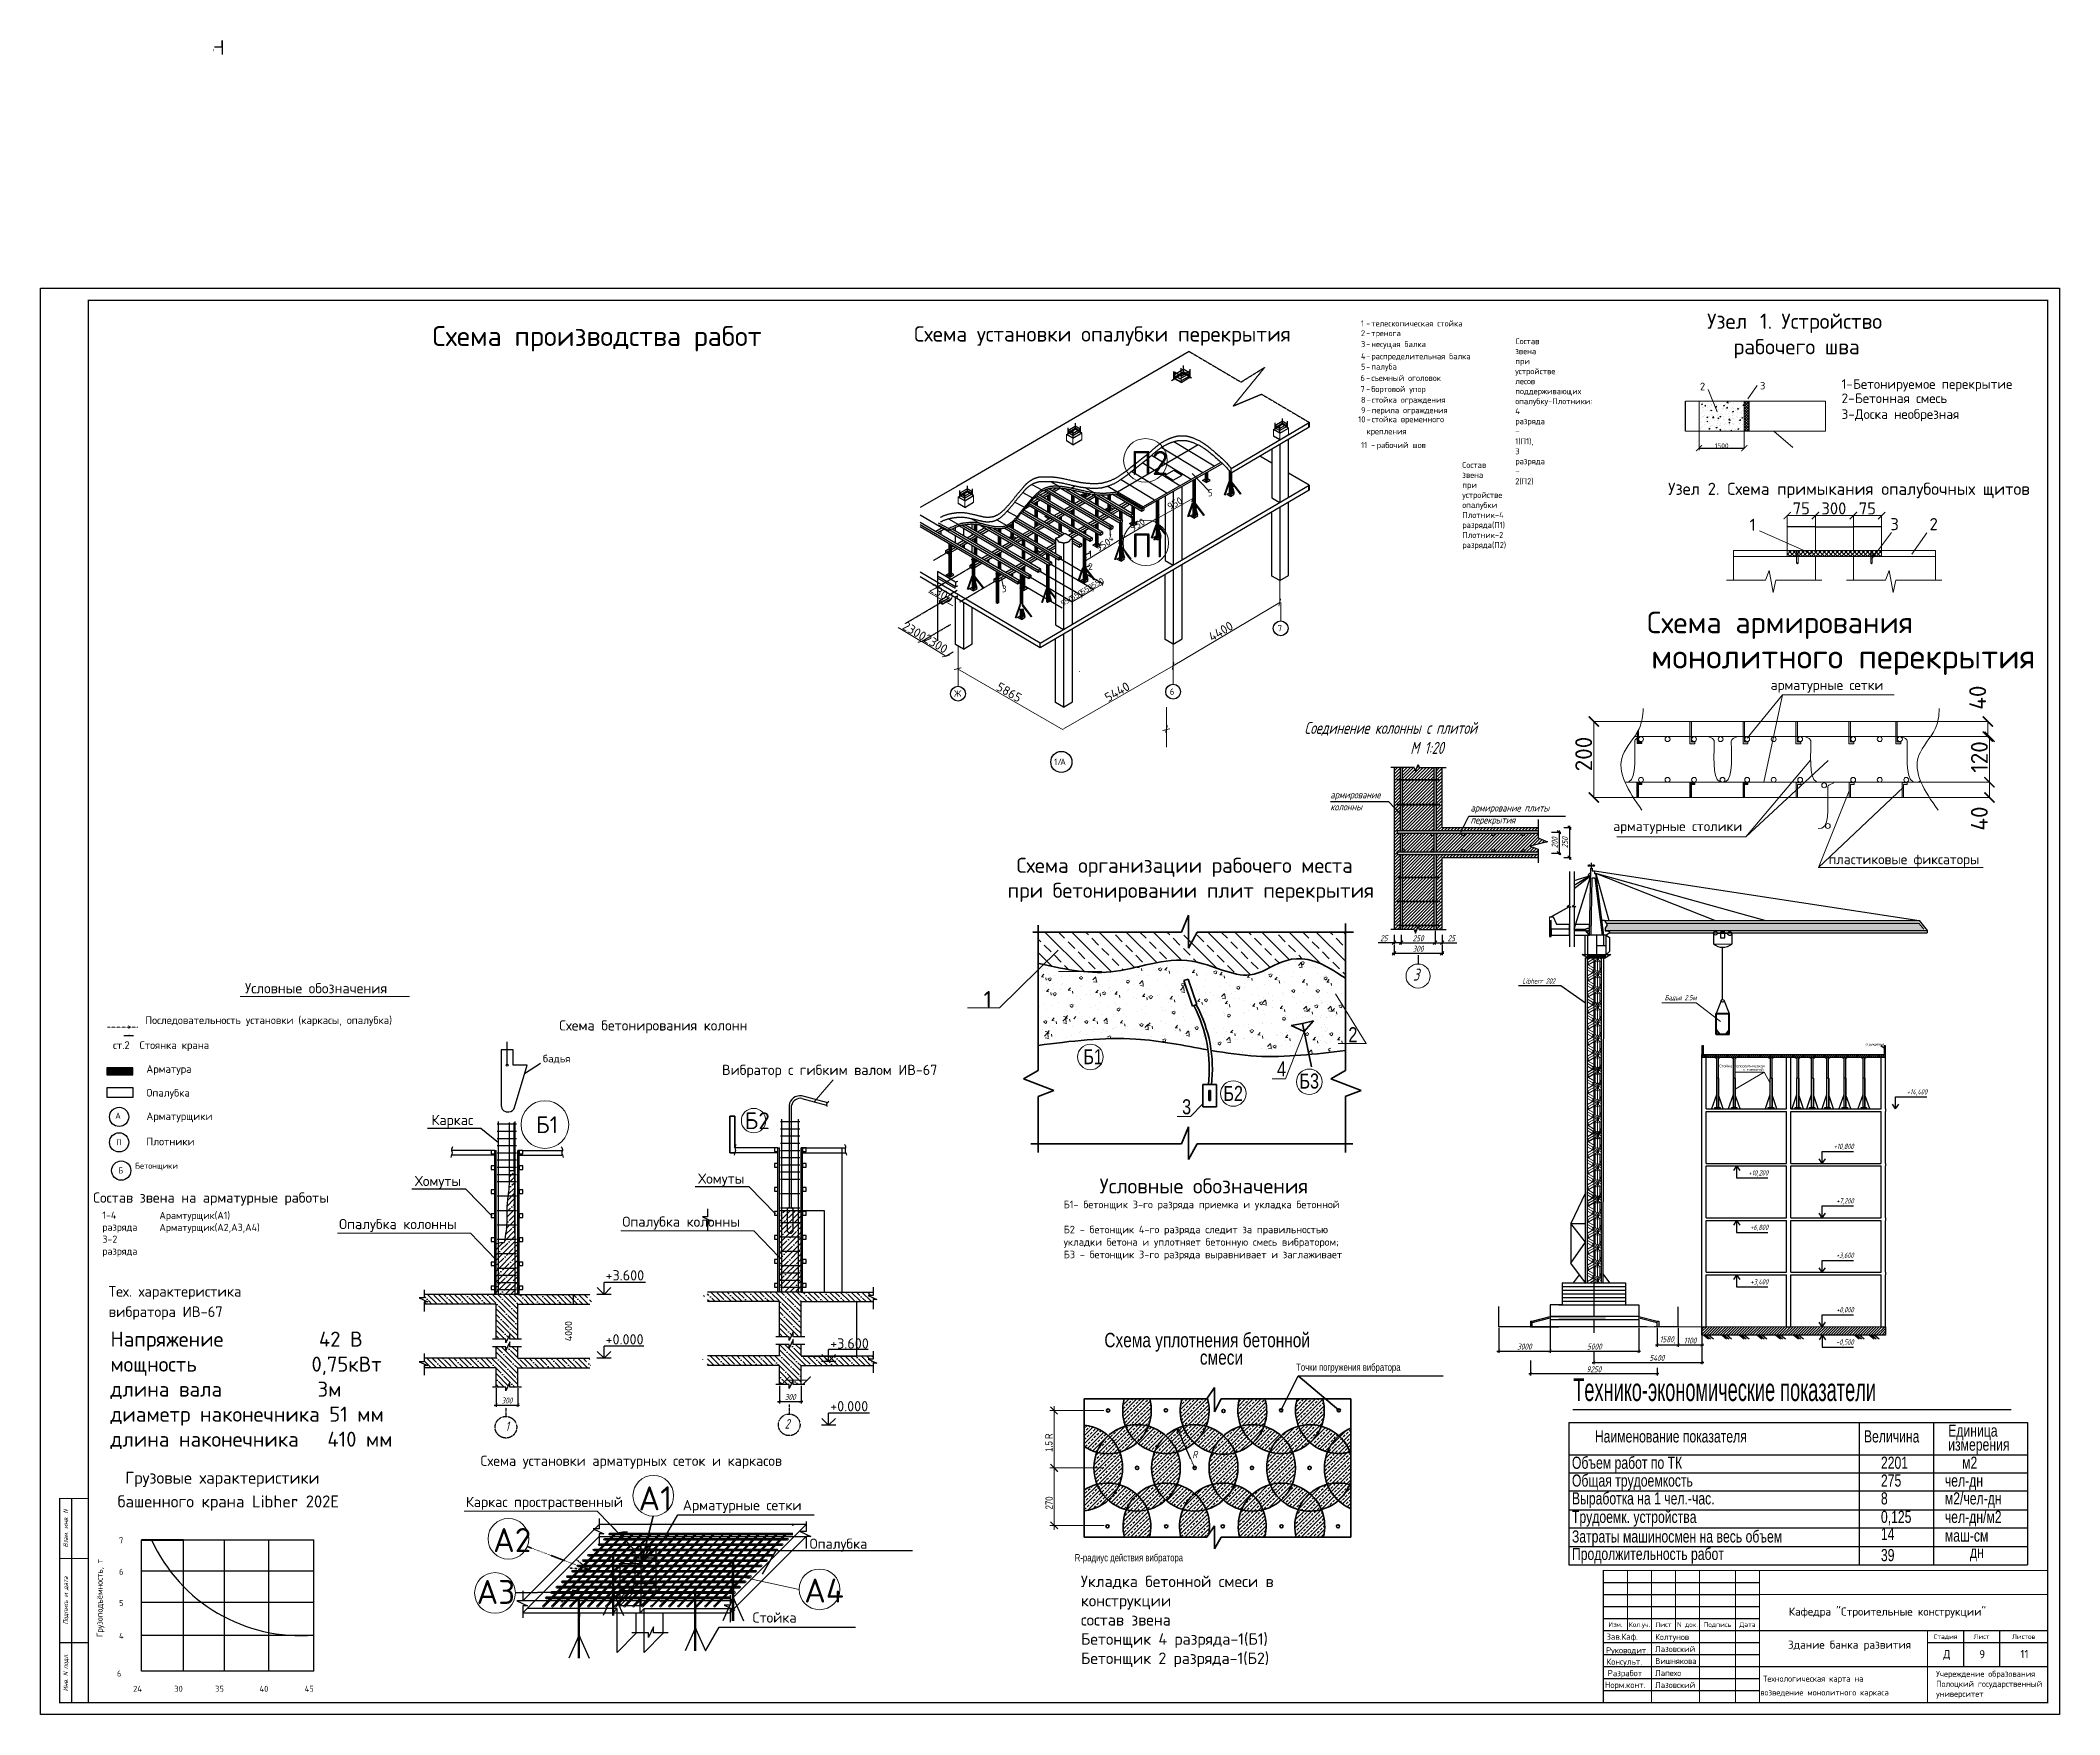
# Model space of a CAD drawing. Header units: millimetres. Extents: x 5763 to 12018931, y 39842 to 3600577.
# Drawn here: x 589821 to 758021, y 334201 to 473647 of the extents above; entities that cross this region are included whole.
import ezdxf
from ezdxf.enums import TextEntityAlignment as Align

# ---------------------------------------------------------------- set-up
doc = ezdxf.new("R2010")
doc.units = ezdxf.units.MM
for name, pattern in [('ACAD_ISO03W100', [30, 12, -18]), ('ACAD_ISO04W100', [30, 24, -3, 0, -3]), ('CENTER', [8, 5, -1, 1, -1]), ('DASHED', [0.75, 0.5, -0.25]), ('DASHED2', [9.525, 6.35, -3.175])]:
    doc.linetypes.add(name, pattern=pattern)
for name, color, linetype in [('1serv', 7, 'Continuous'), ('1SERV2', 9, 'Continuous'), ('LINES', 7, 'Continuous'), ('доп_16', 20, 'Continuous'), ('опалубочные щиты', 40, 'Continuous'), ('Размеры', 7, 'Continuous'), ('тонкие', 2, 'Continuous'), ('Элем. пром.зд.', 7, 'Continuous')]:
    doc.layers.add(name, color=color, linetype=linetype)
for name, color, linetype, lineweight in [('1надписи Наумов', 4, 'Continuous', 13), ('1УЗЕЛS', 30, 'Continuous', 40), ('3', 7, 'Continuous', 35), ('A_Fas_2', 7, 'Continuous', 20), ('A_Raz_1_serv', 1, 'Continuous', 15), ('AXESD', 255, 'Continuous', 20), ('AXESM', 255, 'Continuous', 25), ('jiu', 7, 'Continuous', 25), ('Все названия', 7, 'Continuous', 30), ('невидимые', 7, 'DASHED', 18), ('Обвод', 14, 'Continuous', 35), ('оси и размер', 4, 'Continuous', 25), ('Основная', 7, 'Continuous', 30), ('разм', 5, 'Continuous', 15), ('Стены', 7, 'Continuous', 40), ('текст', 7, 'Continuous', 30), ('текст на ТК', 7, 'Continuous', 20), ('Толстые - 03', 30, 'Continuous', 30), ('тонкая', 7, 'Continuous', 20)]:
    doc.layers.add(name, color=color, linetype=linetype, lineweight=lineweight)
doc.styles.add('ISOCPEUR', font='isocpeur.ttf')
doc.styles.add('RUSSWIN', font='russwin.shx', dxfattribs={"width": 0.6})
doc.styles.add('RUSSWIN_0_75', font='russwin.shx', dxfattribs={"width": 0.75})
doc.styles.get("Standard").update_dxf_attribs({"font": 'romans.shx', "width": 0.7, "oblique": 15, "height": 500})
doc.styles.add('TXT0', font='txt', dxfattribs={"width": 0.8})
doc.styles.add('ГОСТ-Н', font='gost.shx', dxfattribs={"oblique": 15})
doc.dimstyles.new('ISO-25', dxfattribs={"dimtxt": 500, "dimasz": 250, "dimexe": 150, "dimexo": 100, "dimgap": 125, "dimtad": 1, "dimtxsty": 'Standard', "dimblk": 'ARCHTICK', "dimcen": 25, "dimdle": 150, "dimadec": 0, "dimazin": 0, "dimtfac": 1, "dimtmove": 0, "dimatfit": 3, "dimfxl": 1, "dimarcsym": 0})
doc.dimstyles.new('x50', dxfattribs={"dimtxt": 3, "dimasz": 2, "dimexe": 1, "dimexo": 2, "dimgap": 0.5, "dimtad": 1, "dimlfac": 50, "dimtxsty": 'Standard', "dimblk": 'OBLIQUE', "dimcen": 0.09, "dimadec": 0, "dimazin": 0, "dimtfac": 1, "dimtofl": 0, "dimtmove": 0, "dimatfit": 3, "dimldrblk": 'OBLIQUE', "dimfxl": 1, "dimtolj": 1, "dimtzin": 0, "dimarcsym": 0})

msp = doc.modelspace()

# ---------------------------------------------------------------- texts
at = {"color": 0, "lineweight": 20, "style": 'ISOCPEUR'}
for s, height, p in [('Схема производства работ', 1664, (622475.50843, 448191.05579)), ('Условные обозначения', 851.968, (606865.88064, 394275.49219)), ('Схема бетонирования колонн', 851.968, (633038.56929, 391179.48247)), ('Вибратор с гибким валом ИВ-67', 851.968, (646596.99873, 387474.47777)), ('Каркас', 851.968, (622402.80474, 383301.79038)), ('Хомуты', 851.968, (621023.25201, 378223.10432)), ('Хомуты', 851.968, (644621.86681, 378422.79104)), ('Условные обозначения', 1250, (678050.42849, 377605.64624)), ('Б1- бетонщик 3-го разряда приемка и укладка бетонной', 625, (675056.89481, 376377.65185)), ('Опалубка колонны', 851.968, (614700.84175, 374633.38707)), ('Опалубка колонны', 851.968, (638299.45655, 374833.07379)), ('укладки бетона и уплотняет бетонную смесь вибратором;', 625, (675056.89481, 373252.65185)), ('Б2 - бетонщик 4-го разряда следит за правильностью', 625, (675056.89481, 374294.31852)), ('Б3 - бетонщик 3-го разряда выравнивает и заглаживает', 625, (675056.89481, 372210.98519)), ('+3.600', 851.968, (636899.87658, 370364.60678)), ('+0.000', 851.968, (636899.87658, 365033.15246)), ('+3.600', 851.968, (655612.33524, 364689.42503)), ('+0.000', 851.968, (655612.33524, 359463.15839)), ('Каркас простраственный', 851.968, (625266.23911, 351492.79261)), ('Арматурные сетки', 851.968, (643332.13545, 351222.31526)), ('Опалубка', 851.968, (653896.76999, 348009.33562)), ('Стойка', 851.968, (649148.6612, 341858.86978))]:
    msp.add_text(s, height=height, dxfattribs=at).set_placement(p)
at = {"color": 5, "style": 'ISOCPEUR'}
for s, p in [('7', (692886.62441, 424424.79518)), ('Ж', (665930.29421, 418977.45893)), ('6', (683901.18348, 419144.01132)), ('1/', (674264.22428, 413295.6691)), ('А', (674771.43772, 413295.6691))]:
    msp.add_text(s, height=525, dxfattribs=at).set_placement(p)
msp.add_text('бадья', height=625).set_placement((631683.97626, 388525.87981))
at = {"lineweight": 20, "style": 'ISOCPEUR'}
msp.add_text('Состав звена на арматурные работы', height=851.968, dxfattribs=at).set_placement((594216.20268, 376835.62469))
at = {"color": 0, "style": 'ГОСТ-Н', "oblique": 15}
for s, p in [('Взам. инв. N', (592121.09845, 349701.2019)), ('Подпись и дата', (592121.09845, 343701.2019)), ('Инв. N подл.', (592121.09845, 337701.2019))]:
    msp.add_text(s, height=400, rotation=90, dxfattribs=at).set_placement(p, align=Align.CENTER)
at = {"color": 7, "style": 'ISOCPEUR'}
msp.add_text('Грузоподъёмность, т', height=500, rotation=90, dxfattribs=at).set_placement((595006.28727, 340654.98294))
at = {"color": 0, "style": 'ISOCPEUR'}
for s, p in [('Изм.', (721021.09845, 341501.2019)), ('Кол.уч.', (723021.09845, 341501.2019)), ('Лист', (725021.09845, 341501.2019)), ('N док.', (727021.09845, 341501.2019)), ('Подпись', (729521.09845, 341501.2019)), ('Дата', (732021.09845, 341501.2019)), ('Стадия', (748521.09845, 340501.2019)), ('Лист', (751521.09845, 340501.2019)), ('Листов', (755021.09845, 340501.2019))]:
    msp.add_text(s, height=400, dxfattribs=at).set_placement(p, align=Align.CENTER)
at = {"color": 0, "linetype": 'Continuous', "style": 'ISOCPEUR'}
for s, height, p in [('Руководит.', 520, (720234.80533, 339300.79202)), ('Зав.Каф.', 520, (720276.72598, 340431.32227)), ('Консульт.', 520, (720275.19202, 338348.7805)), ('Д', 676, (748324.14166, 338893.71448)), ('9', 676, (751319.26102, 338893.71448)), ('11', 676, (754754.76881, 338910.32051)), ('Норм.конт.', 520, (720149.9383, 336417.97036)), ('Разработ', 520, (720371.51322, 337397.4506))]:
    msp.add_text(s, height=height, dxfattribs=at).set_placement(p)
at = {"lineweight": 20, "attachment_point": 1, "style": 'ISOCPEUR'}
for s, width, heights, insert, char_height in [('Cостав звена при устройстве лесов поддерживающих опалубку-Плотники: \\P4 разряда – 1(П1), \\P3 разряда – 2(П2)', 37.0785991, [0], (712677.05934, 448845.17317), 500), ('П2', 22.7287554, [0], (680645.60943, 439447.73667), 2000), ('Состав звена при устройстве опалубки\\PПлотник-4 разряда(П1)^JПлотник-2 разряда(П2)', 36.1736989, [0], (708264.09609, 438533.71755), 500), ('П1', 22.7287554, [0], (680684.03113, 432577.23575), 2000), ('1', 14.1931731, [0], (668386.29128, 394479.91911), 1400), ('А', 3.8166721, [0], (596059.38361, 384334.54875), 500), ('Б1', 16.1483226, [0], (631101.1485, 384034.4932), 1400), ('Б2', 16.1483226, [0], (648481.3701, 384365.71556), 1400), ('П', 3.7468513, [0], (596131.57175, 382125.04683), 500), ('Бетонщики', 38.3429073, [0], (597706.79935, 380167.03209), 500), ('Б', 3.7468513, [0], (596307.47725, 379775.11812), 500), ('1-4 разряда^J3-2 разряда', 48.2480951, [0], (594987.66332, 376097.37311), 600), ('Арамтурщик(А1)^JАрматурщик(А2,А3,А4)', 49.0777638, [0], (599734.66357, 376081.16124), 600), ('Cхема установки арматурных сеток и каркасов', 27364.4304585, [3903.62032], (626458.74071, 355770.5281), 851.968), ('А1', 22.7287554, [0], (639650.95018, 353212.31799), 2000), ('А2', 22.7287554, [0], (627535.13707, 349741.16681), 2000), ('А3', 22.7287554, [0], (626160.25686, 345418.60406), 2000), ('А4', 22.7287554, [0], (653449.37378, 345533.1888), 2000), ('Укладка бетонной смеси в конструкции^Jсостав звена^JБетонщик 4 разряда-1(Б1)^JБетонщик 2 разряда-1(Б2)', 22110.3017571, [0], (676493.91376, 345776.15272), 960), ('Кафедра "Cтроительные конструкции"', 21964.5609209, [0], (735458.2951, 343122.31061), 676), ('Лазовский', 20, [0], (724333.08304, 339915.9525), 500), ('Колтунов', 20, [0], (724333.08304, 340915.9525), 500), ('Здание банка развития', 11092.1745847, [0], (735388.66091, 340365.93444), 676), ('Вишнякова', 20, [0], (724333.08304, 338915.9525), 500), ('Лапехо', 500, [0], (724333.08304, 337915.9525), 500), ('Лазовский', 20, [0], (724333.08304, 336915.9525), 500), ('Учереждение образования \\PПолоцкий государственный университет', 11914.8211732, [0], (747734.33863, 337844.87499), 500)]:
    msp.add_mtext_dynamic_manual_height_columns(s, width=width, gutter_width=12.5, heights=heights, dxfattribs=dict(at, insert=insert, char_height=char_height))
at = {"lineweight": 15, "ltscale": 5000, "insert": (726855.0138, 442361.14257), "char_height": 6, "attachment_point": 5, "rotation": 90, "style": 'ISOCPEUR'}
msp.add_mtext('200', dxfattribs=at)
at = {"lineweight": 15, "ltscale": 5000, "attachment_point": 5, "style": 'ISOCPEUR'}
for s, insert, char_height in [('1500', (729868.64709, 439884.70909), 400), ('75', (736511.30586, 433145.46453), 6), ('75', (742019.73028, 433145.46453), 6), ('300', (734082.5495, 419734.69194), 6)]:
    msp.add_mtext(s, dxfattribs=dict(at, insert=insert, char_height=char_height))
at = {"lineweight": 13, "insert": (723998.18462, 423326.77866), "char_height": 2000, "attachment_point": 1, "style": 'ISOCPEUR'}
msp.add_mtext_dynamic_manual_height_columns('монолитного перекрытия', width=46045.8883464, gutter_width=17.5, heights=[0], dxfattribs=at)
at = {"insert": (741840.46386, 390167.98546), "char_height": 240, "attachment_point": 1}
msp.add_mtext_dynamic_manual_height_columns('ограждение', width=1391.6483977, gutter_width=2500, heights=[0], dxfattribs=at)
at = {"attachment_point": 1}
for s, insert, char_height, width, style in [('Напряжение          42 В\\Pмощность            0,75кВт\\Pдлина вала          3м\\Pдиаметр наконечника 51 мм\\Pдлина наконечника   410 мм', (595653.88105, 366100.49028), 1250, 59734.9387228, 'ISOCPEUR'), ('Технико-экономические показатели', (717505.62003, 362205.64418), 1890, 38616.6107754, 'RUSSWIN')]:
    msp.add_mtext(s, dxfattribs=dict(at, insert=insert, char_height=char_height, width=width, style=style))
at = {"linetype": 'ACAD_ISO04W100', "char_height": 800, "attachment_point": 1}
for s, insert in [('1', (628549.00417, 358615.65459)), ('2', (651820.65541, 358815.34131))]:
    msp.add_mtext_dynamic_manual_height_columns(s, width=2031.490624, gutter_width=2500, heights=[0], dxfattribs=dict(at, insert=insert))
at = {"linetype": 'ACAD_ISO04W100', "insert": (685763.02343, 356158.42256), "char_height": 600, "width": 430.6540881, "attachment_point": 1}
msp.add_mtext('R', dxfattribs=at)
at = {"layer": '1serv', "color": 0, "lineweight": 20, "style": 'ISOCPEUR'}
for s, p in [('Схема организации рабочего места', (671132.54408, 404312.33558)), ('при бетонировании плит перекрытия', (670382.54408, 402229.00225))]:
    msp.add_text(s, height=1250, dxfattribs=at).set_placement(p)
at = {"layer": '1serv', "color": 0, "lineweight": 25, "ltscale": 100, "style": 'TXT0', "width": 0.8}
msp.add_text('Схема уплотнения бетонной', height=1200, dxfattribs=at).set_placement((678449.38259, 364796.18819))
at = {"layer": '1serv', "color": 0, "style": 'TXT0', "width": 0.8}
msp.add_text('смеси', height=1200, dxfattribs=at).set_placement((686405.67112, 363349.94247))
at = {"layer": '1serv', "color": 0, "lineweight": 20, "style": 'TXT0', "width": 0.8}
msp.add_text('Точки погружения вибратора', height=600, dxfattribs=at).set_placement((694429.28025, 362834.90897))
msp.add_text('1.5 R', height=600, rotation=90, dxfattribs=at).set_placement((674131.28835, 356083.85174))
at = {"layer": '1serv', "color": 0, "style": 'TXT0', "width": 0.8}
msp.add_text('270', height=600, rotation=90, dxfattribs=at).set_placement((674145.45229, 351298.01576))
at = {"layer": '1serv', "color": 0, "lineweight": 25, "ltscale": 100, "insert": (679069.90684, 347181.62163), "char_height": 1200, "width": 104754.0284962, "attachment_point": 5, "style": 'TXT0'}
msp.add_mtext('       {\\H0.5x;  R-радиус действия вибратора}', dxfattribs=at)
at = {"layer": '1SERV2', "color": 7}
for s, insert, char_height, width, attachment_point in [('Libherr 202', (713261.46609, 395521.58304), 439.5696516, 3346.6595742, 1), ('Бадья 2.5м', (727776.75595, 394136.63869), 439.569652, 3652.9255278, 3), ('+14,400', (746984.69437, 386288.49218), 439.569652, 3652.9255278, 3), ('+10,800', (740868.07828, 381752.49218), 439.569652, 3652.9255278, 3), ('+10,200', (733740.23871, 379542.52698), 439.569652, 3652.9255278, 3), ('+7,200', (740868.07828, 377216.49218), 439.569652, 3652.9255278, 3), ('+6,800', (733740.23871, 375006.52698), 439.569652, 3652.9255278, 3), ('+3,600', (740868.07828, 372680.49218), 439.569652, 3652.9255278, 3), ('+3,400', (733740.23871, 370470.52698), 439.569652, 3652.9255278, 3), ('+0,000', (740868.07828, 368144.49218), 439.569652, 3652.9255278, 3), ('-0,500', (740868.07828, 365450.52698), 439.569652, 3652.9255278, 3)]:
    msp.add_mtext(s, dxfattribs=dict(at, insert=insert, char_height=char_height, width=width, attachment_point=attachment_point))
at = {"layer": '1надписи Наумов', "style": 'RUSSWIN_0_75', "width": 0.75}
for s, p in [('Единица', (748741.29477, 357348.92125)), ('Наименование показателя', (719305.39821, 356867.91355)), ('Величина', (741721.01678, 356867.91355)), ('измерения', (748741.29477, 356184.68486)), ('Объем работ по ТК', (717398.91485, 354674.36411)), ('2201', (743136.56333, 354674.36411)), ('м2', (749898.48943, 354674.36411)), ('Общая трудоемкость', (717398.91485, 353189.36411)), ('275', (743136.56333, 353189.36411)), ('чел-дн', (748462.80029, 353189.36411)), ('Выработка на 1 чел.-час.', (717398.91485, 351704.36411)), ('8', (743136.56333, 351704.36411)), ('м2/чел-дн', (748462.80029, 351704.36411)), ('Трудоемк. устройства ', (717398.91485, 350165.36411)), ('0,125', (743136.56333, 350165.36411)), ('чел-дн/м2', (748462.80029, 350165.36411)), ('Затраты машиносмен на весь объем', (717398.91485, 348534.69402)), ('14', (743136.56333, 348750.70781)), ('маш-см', (748462.80029, 348610.03307)), ('Продолжительность работ', (717398.91485, 347079.46449)), ('39', (743136.56333, 346980.82764)), ('дн', (750549.61987, 347249.09488))]:
    msp.add_text(s, height=1012.5, dxfattribs=at).set_placement(p)
at = {"layer": 'A_Fas_2', "color": 0, "linetype": 'ByBlock', "lineweight": 15, "ltscale": 0.5, "attachment_point": 1}
for s, width, insert, char_height in [('Соединение колонны с плитой \\P                   М 1:20', 70516.5927458, (695113.05349, 416885.00238), 1000), ('армирование \\Pколонны', 75845.5013663, (697276.41643, 411110.26509), 600), ('армирование плиты \\Pперекрытия', 75845.5013663, (708951.12062, 410017.30578), 600), ('3', 1792.6061077, (704155.33849, 396331.79516), 1000)]:
    msp.add_mtext_dynamic_manual_height_columns(s, width=width, gutter_width=12.5, heights=[0], dxfattribs=dict(at, insert=insert, char_height=char_height))
at = {"layer": 'A_Raz_1_serv', "color": 7, "linetype": 'Continuous'}
for s, height, p in [('Стойка телескопическая', 224.2702304, (729680.35814, 388115.70231)), ('с треногой', 224.27023, (731679.72128, 387819.72231))]:
    msp.add_text(s, height=height, dxfattribs=at).set_placement(p)
at = {"layer": 'jiu', "color": 7, "style": 'ISOCPEUR'}
for s, height, p in [('1', 500, (699823.84124, 449821.3766)), ('2', 500, (699823.84124, 449012.7587)), ('-', 500, (700249.12262, 449821.3766)), ('-', 500, (700249.12262, 449012.7587)), ('телескопическая стойка', 500, (700685.19957, 449821.3766)), ('тренога', 500, (700685.19957, 449012.7587)), ('3', 500, (699823.84124, 448100.83433)), ('4', 500, (699823.84124, 447088.18855)), ('-', 500, (700249.12262, 448100.83433)), ('несущая балка', 500, (700685.19957, 448100.83433)), ('распределительная балка', 500, (700685.19957, 447088.18855)), ('6', 500, (699781.84853, 445279.46275)), ('5', 500, (699823.84124, 446223.5683)), ('-', 500, (700249.12262, 447088.18855)), ('-', 500, (700249.12262, 446223.5683)), ('съемный оголовок', 500, (700690.46035, 445279.46275)), ('палуба', 500, (700685.19957, 446223.5683)), ('7', 500, (699781.84853, 444351.81237)), ('-', 500, (700254.3834, 445279.46275)), ('-', 500, (700254.3834, 444351.81237)), ('бортовой упор', 500, (700690.46035, 444351.81237)), ('9', 500, (699826.70005, 442595.0309)), ('8', 500, (699822.41522, 443455.28776)), ('-', 500, (700284.06832, 443458.37963)), ('-', 500, (700284.06832, 442595.0309)), ('стойка ограждения', 500, (700720.14527, 443458.37963)), ('перила ограждения', 500, (700720.14527, 442595.0309)), ('10', 500, (699599.46591, 441832.28706)), ('-', 500, (700284.06832, 441840.11969)), ('крепления', 500, (700284.06832, 440840.11969)), ('стойка временного', 500, (700720.14527, 441840.11969)), ('11', 500, (699826.70005, 439687.62717)), (' -', 500, (700344.06832, 439687.62717)), ('рабочий шов', 500, (701140.14527, 439687.62717)), ('5', 562.5, (687071.15521, 435682.28254)), ('4', 562.5, (678810.66144, 431950.90389)), ('1', 562.5, (677123.22611, 430606.24662)), ('2', 562.5, (677098.65032, 429536.4621)), ('3', 562.5, (669901.35132, 427685.17395))]:
    msp.add_text(s, height=height, dxfattribs=at).set_placement(p)
at = {"layer": 'jiu', "color": 7, "lineweight": 13, "style": 'ISOCPEUR'}
for s, p in [('арматурные сетки', (733948.22751, 419546.87731)), ('арматурные столики', (720833.88044, 407784.96926)), ('пластиковые фиксаторы', (738776.0424, 405032.05504))]:
    msp.add_text(s, height=822.65625, dxfattribs=at).set_placement(p)
at = {"layer": 'Все названия', "color": 7, "style": 'ISOCPEUR'}
for s, height, p in [('Тех. характеристика ', 875, (595509.74435, 369013.28267)), ('вибратора ИВ-67', 875, (595509.74435, 367322.52501)), ('Грузовые характеристики ', 1000, (596884.5339, 353430.00013)), ('башенного крана Libher 202E', 1000, (596253.07198, 351455.42131))]:
    msp.add_text(s, height=height, dxfattribs=at).set_placement(p)
at = {"layer": 'доп_16', "color": 7, "ltscale": 100, "style": 'ISOCPEUR'}
for s, p in [('7', (596371.34666, 348453.00577)), ('6', (596371.34666, 345849.03617)), ('5', (596371.34666, 343245.06657)), ('4', (596371.34666, 340509.653)), ('6', (596199.31367, 337373.32547)), ('24', (597550.29304, 336101.45318)), ('30', (600975.65107, 336101.45318)), ('35', (604373.32709, 336101.45318)), ('40', (608075.99822, 336101.45318)), ('45', (611837.26136, 336101.45318))]:
    msp.add_text(s, height=500, dxfattribs=at).set_placement(p)
at = {"layer": 'разм', "color": 0, "linetype": 'Continuous', "style": 'ISOCPEUR'}
for s, height, p in [('Последовательность установки (каркасы, опалубка)', 642.2, (598558.25917, 391721.12066)), ('ст.2  Стоянка крана', 642.2, (595867.189, 389640.1697)), ('Арматура', 642.2, (598647.75729, 387654.6817)), ('Опалубка', 642.2, (598647.75729, 385675.2439)), ('Арматурщики', 642.2, (598651.58432, 383718.17646)), ('Плотники', 642.2, (598651.60594, 381613.67204)), ('Технологическая карта на ', 500, (733320.99008, 336944.59057)), ('возведение монолитного каркаса ', 500, (733085.12279, 335795.3179))]:
    msp.add_text(s, height=height, dxfattribs=at).set_placement(p)
at = {"layer": 'Размеры', "color": 0, "style": 'ISOCPEUR'}
msp.add_text('1', height=240, dxfattribs=at).set_placement((604184.29441, 472697.54598))
at = {"layer": 'Размеры', "color": 0, "insert": (633816.93636, 366140.29692), "char_height": 600, "attachment_point": 5, "rotation": 90, "style": 'ISOCPEUR'}
msp.add_mtext('4000', dxfattribs=at)
at = {"layer": 'Стены', "lineweight": 13, "ltscale": 10, "char_height": 1406.25, "attachment_point": 5, "rotation": 90, "style": 'ISOCPEUR'}
for s, insert in [('\\A1;40', (751193.0928, 418902.96832)), ('\\A1;200', (718375.14322, 414207.40452)), ('\\A1;120', (751336.69204, 413962.66315)), ('\\A1;40', (751333.31704, 408831.55815))]:
    msp.add_mtext(s, dxfattribs=dict(at, insert=insert))
at = {"layer": 'текст на ТК', "color": 0, "linetype": 'Continuous', "style": 'TXT0', "width": 0.8}
for s, p in [('2', (698780.10902, 390207.93281)), ('Б1', (676703.48305, 388375.42906)), ('4', (692834.49378, 387353.11044)), ('Б3', (694705.39701, 386346.5464)), ('Б2', (688369.80596, 385317.77854))]:
    msp.add_text(s, height=1250, dxfattribs=at).set_placement(p)
at = {"layer": 'текст на ТК', "color": 0, "linetype": 'Continuous', "lineweight": 20, "style": 'TXT0', "width": 0.8}
msp.add_text('3', height=1250, dxfattribs=at).set_placement((684927.56688, 384205.58774))
at = {"layer": 'тонкая', "style": 'ISOCPEUR'}
msp.add_text('Схема армирования ', height=1792.96875, dxfattribs=at).set_placement((723647.15957, 424269.35034))
at = {"layer": 'тонкая', "ltscale": 10, "attachment_point": 5, "style": 'ISOCPEUR'}
for s, insert, char_height, rotation in [('\\A1;950', (684321.07607, 435084.33402), 600, 29.6456425452), ('\\A1;950', (681201.72405, 433309.32558), 600, 30.01139234), ('\\A1;950', (678342.17722, 431631.27972), 600, 31.5810357421), ('\\A1;2300', (664885.46901, 427599.60326), 750, 330.0069362705), ('\\A1;550', (675326.25391, 426971.51983), 450, 30.4297444539), ('\\A1;550', (676132.00713, 427444.81466), 450, 30.3637311659), ('\\A1;550', (676977.159, 427941.25248), 450, 30.453541244), ('\\A1;550', (677884.86958, 428474.4365), 450, 30.3597964279), ('\\A1;2300', (662630.84656, 424452.04345), 750, 329.3790471624), ('\\A1;2300', (664420.30737, 423396.13985), 750, 328.8184979725), ('\\A1;4400', (688151.84287, 424433.73117), 750, 30.7720826947), ('\\A1;5865', (670518.83141, 419354.42289), 750, 329.9767009226), ('\\A1;5440', (679514.89305, 419387.37882), 750, 29.8531945039)]:
    msp.add_mtext(s, dxfattribs=dict(at, insert=insert, char_height=char_height, rotation=rotation))
at = {"layer": 'тонкая', "ltscale": 10, "char_height": 1000, "attachment_point": 5, "style": 'ISOCPEUR'}
for s, insert in [('\\A1;75', (736501.28646, 434671.02108)), ('\\A1;300', (739218.0873, 434666.85225)), ('\\A1;75', (742007.71089, 434663.02108))]:
    msp.add_mtext(s, dxfattribs=dict(at, insert=insert))
at = {"layer": 'Элем. пром.зд.', "color": 7, "style": 'ISOCPEUR'}
for s, height, p in [('Узел ', 1275, (728660.14289, 449622.21683)), ('1. ', 1275, (733058.89289, 449622.21683)), ('Устройство', 1275, (734843.89289, 449622.21683)), ('Схема установки опалубки перекрытия', 1275, (662596.53791, 448558.83375)), ('рабочего шва', 1275, (730859.51789, 447497.21683)), ('2', 632.8125, (728060.22955, 444503.70357)), ('3', 632.8125, (733064.4894, 444568.38647)), ('1-', 800, (739853.89358, 444624.4229)), ('2-', 800, (739853.89358, 443439.54974)), ('Бетонируемое перекрытие', 800, (740813.89358, 444624.4229)), ('Бетонная смесь', 800, (740973.89358, 443439.54974)), ('3-', 800, (739853.89358, 442118.46815)), ('Доска необрезная', 800, (740973.89358, 442118.46815)), ('Узел 2. Схема примыкания опалубочных щитов', 1012.5, (725405.97452, 435790.13055)), ('1', 1012.5, (732203.05703, 432796.15178)), ('3', 1012.5, (743920.04315, 432847.82926)), ('2', 1012.5, (747183.67772, 432847.82926))]:
    msp.add_text(s, height=height, dxfattribs=at).set_placement(p)

# ---------------------------------------------------------------- blocks, each defined once
blk = doc.blocks.new('_OBLIQUE')
at = {"color": 0, "linetype": 'ByBlock'}
blk.add_line((-0.5, -0.5), (0.5, 0.5), dxfattribs=at)
blk = doc.blocks.new('*D58')
at = {"layer": 'Defpoints', "color": 0, "transparency": 16777216}
for p in [(653241, 381398), (653301, 369398), (656589, 369398)]:
    blk.add_point(p, dxfattribs=at)
at = {"layer": 'Размеры', "color": 0, "lineweight": -2, "transparency": 16777216}
for p, q in [((653243, 381398), (656590, 381398)), ((656589, 381398), (656589, 369398)), ((653303, 369398), (656590, 369398))]:
    blk.add_line(p, q, dxfattribs=at)
at = {"layer": 'Размеры', "color": 0, "lineweight": -2, "transparency": 16777216, "xscale": 2, "yscale": 2, "zscale": 2}
for p, rotation in [((656589, 381398), 90), ((656589, 369398), 270)]:
    blk.add_blockref('_OBLIQUE', p, dxfattribs=dict(at, rotation=rotation))
at = {"layer": 'Размеры', "color": 0, "transparency": 16777216, "insert": (656587, 375398), "char_height": 3, "attachment_point": 5, "rotation": 90, "style": 'ISOCPEUR'}
blk.add_mtext('\\A1;600000', dxfattribs=at)
blk = doc.blocks.new('*D59')
at = {"layer": 'Defpoints', "color": 0, "transparency": 16777216}
for p in [(653181, 376198), (653181, 369398), (655122, 369398)]:
    blk.add_point(p, dxfattribs=at)
at = {"layer": 'Размеры', "color": 0, "lineweight": -2, "transparency": 16777216}
for p, q in [((653183, 376198), (655123, 376198)), ((655122, 376198), (655122, 369398)), ((653183, 369398), (655123, 369398))]:
    blk.add_line(p, q, dxfattribs=at)
at = {"layer": 'Размеры', "color": 0, "lineweight": -2, "transparency": 16777216, "xscale": 2, "yscale": 2, "zscale": 2}
for p, rotation in [((655122, 376198), 90), ((655122, 369398), 270)]:
    blk.add_blockref('_OBLIQUE', p, dxfattribs=dict(at, rotation=rotation))
at = {"layer": 'Размеры', "color": 0, "transparency": 16777216, "insert": (655120, 372798), "char_height": 3, "attachment_point": 5, "rotation": 90, "style": 'ISOCPEUR'}
blk.add_mtext('\\A1;1500', dxfattribs=at)
blk = doc.blocks.new('*D57')
at = {"layer": 'Defpoints', "color": 0, "transparency": 16777216}
for p in [(656181, 368598), (653260, 364062), (657816, 364062)]:
    blk.add_point(p, dxfattribs=at)
at = {"layer": 'Размеры', "color": 0, "lineweight": -2, "transparency": 16777216}
for p, q in [((656183, 368598), (657817, 368598)), ((657816, 368598), (657816, 364062)), ((653262, 364062), (657817, 364062))]:
    blk.add_line(p, q, dxfattribs=at)
at = {"layer": 'Размеры', "color": 0, "lineweight": -2, "transparency": 16777216, "xscale": 2, "yscale": 2, "zscale": 2}
for p, rotation in [((657816, 368598), 90), ((657816, 364062), 270)]:
    blk.add_blockref('_OBLIQUE', p, dxfattribs=dict(at, rotation=rotation))
at = {"layer": 'Размеры', "color": 0, "transparency": 16777216, "insert": (657814, 366330), "char_height": 3, "attachment_point": 5, "rotation": 90, "style": 'ISOCPEUR'}
blk.add_mtext('\\A1;4000', dxfattribs=at)
blk = doc.blocks.new('*D60')
at = {"layer": 'Defpoints', "color": 0, "transparency": 16777216}
for p in [(632583, 369198), (632583, 368398), (634217, 369198)]:
    blk.add_point(p, dxfattribs=at)
at = {"layer": 'Размеры', "color": 0, "lineweight": -2, "transparency": 16777216}
for p, q in [((632585, 369198), (634218, 369198)), ((632585, 368398), (634218, 368398)), ((634217, 368398), (634217, 369198))]:
    blk.add_line(p, q, dxfattribs=at)
at = {"layer": 'Размеры', "color": 0, "lineweight": -2, "transparency": 16777216, "xscale": 2, "yscale": 2, "zscale": 2}
for p, rotation in [((634217, 369198), 90), ((634217, 368398), 270)]:
    blk.add_blockref('_OBLIQUE', p, dxfattribs=dict(at, rotation=rotation))
at = {"layer": 'Размеры', "color": 0, "transparency": 16777216, "insert": (634215, 368798), "char_height": 3, "attachment_point": 5, "rotation": 90, "style": 'ISOCPEUR'}
blk.add_mtext('\\A1;40000', dxfattribs=at)
blk = doc.blocks.new('_ArchTick')
at = {"color": 0, "linetype": 'ByBlock', "const_width": 0.15}
blk.add_lwpolyline([(-0.5, -0.5), (0.5, 0.5)], dxfattribs=at)
blk = doc.blocks.new('*D62')
at = {"color": 0, "lineweight": -2, "transparency": 16777216}
for p, q in [((702429, 397612), (706729, 397612)), ((702579, 398293), (702579, 397462)), ((706579, 398293), (706579, 397462))]:
    blk.add_line(p, q, dxfattribs=at)
at = {"layer": 'Defpoints', "color": 0, "transparency": 16777216}
for p in [(702579, 398393), (706579, 398393), (706579, 397612)]:
    blk.add_point(p, dxfattribs=at)
at = {"color": 0, "lineweight": -2, "transparency": 16777216, "xscale": 300, "yscale": 300, "zscale": 300, "rotation": 180}
blk.add_blockref('_OBLIQUE', (702579, 397612), dxfattribs=at)
at = {"color": 0, "lineweight": -2, "transparency": 16777216, "xscale": 300, "yscale": 300, "zscale": 300}
blk.add_blockref('_OBLIQUE', (706579, 397612), dxfattribs=at)
at = {"color": 0, "transparency": 16777216, "insert": (704579, 397987), "char_height": 500, "attachment_point": 5}
blk.add_mtext('300', dxfattribs=at)
blk = doc.blocks.new('*D63')
at = {"color": 0, "lineweight": -2, "transparency": 16777216}
for p, q in [((716735, 408080), (717343, 408080)), ((717193, 408230), (717193, 405430)), ((716735, 405580), (717343, 405580))]:
    blk.add_line(p, q, dxfattribs=at)
at = {"layer": 'Defpoints', "color": 0, "transparency": 16777216}
for p in [(716635, 408080), (716635, 405580), (717193, 405580)]:
    blk.add_point(p, dxfattribs=at)
at = {"color": 0, "lineweight": -2, "transparency": 16777216, "xscale": 300, "yscale": 300, "zscale": 300}
for p, rotation in [((717193, 408080), 90), ((717193, 405580), 270)]:
    blk.add_blockref('_OBLIQUE', p, dxfattribs=dict(at, rotation=rotation))
at = {"color": 0, "transparency": 16777216, "insert": (716818, 406830), "char_height": 500, "attachment_point": 5, "rotation": 90}
blk.add_mtext('250', dxfattribs=at)
blk = doc.blocks.new('*D64')
at = {"color": 0, "lineweight": -2, "transparency": 16777216}
for p, q in [((703174, 399139), (703174, 398338)), ((705993, 399480), (705993, 398338)), ((703024, 398488), (706143, 398488))]:
    blk.add_line(p, q, dxfattribs=at)
at = {"layer": 'Defpoints', "color": 0, "transparency": 16777216}
for p in [(703174, 399239), (705993, 399580), (705993, 398488)]:
    blk.add_point(p, dxfattribs=at)
at = {"color": 0, "lineweight": -2, "transparency": 16777216, "xscale": 300, "yscale": 300, "zscale": 300, "rotation": 180}
blk.add_blockref('_OBLIQUE', (703174, 398488), dxfattribs=at)
at = {"color": 0, "lineweight": -2, "transparency": 16777216, "xscale": 300, "yscale": 300, "zscale": 300}
blk.add_blockref('_OBLIQUE', (705993, 398488), dxfattribs=at)
at = {"color": 0, "transparency": 16777216, "insert": (704583, 398863), "char_height": 500, "attachment_point": 5}
blk.add_mtext('250', dxfattribs=at)
blk = doc.blocks.new('*D65')
at = {"color": 0, "lineweight": -2, "transparency": 16777216}
for p, q in [((702579, 399140), (702579, 398338)), ((703174, 399139), (703174, 398338)), ((702579, 398488), (701269, 398488)), ((703174, 398488), (702429, 398488))]:
    blk.add_line(p, q, dxfattribs=at)
at = {"layer": 'Defpoints', "color": 0, "transparency": 16777216}
for p in [(702579, 399240), (703174, 399239), (703174, 398488)]:
    blk.add_point(p, dxfattribs=at)
at = {"color": 0, "lineweight": -2, "transparency": 16777216, "xscale": 300, "yscale": 300, "zscale": 300, "rotation": 180}
blk.add_blockref('_OBLIQUE', (702579, 398488), dxfattribs=at)
at = {"color": 0, "lineweight": -2, "transparency": 16777216, "xscale": 300, "yscale": 300, "zscale": 300}
blk.add_blockref('_OBLIQUE', (703174, 398488), dxfattribs=at)
at = {"color": 0, "transparency": 16777216, "insert": (701727, 398863), "char_height": 500, "attachment_point": 5}
blk.add_mtext('25', dxfattribs=at)
blk = doc.blocks.new('*D66')
at = {"color": 0, "lineweight": -2, "transparency": 16777216}
for p, q in [((705993, 399140), (705993, 398338)), ((706587, 399139), (706587, 398338)), ((705843, 398488), (706587, 398488)), ((706587, 398488), (707805, 398488))]:
    blk.add_line(p, q, dxfattribs=at)
at = {"layer": 'Defpoints', "color": 0, "transparency": 16777216}
for p in [(705993, 399240), (706587, 399239), (706587, 398488)]:
    blk.add_point(p, dxfattribs=at)
at = {"color": 0, "lineweight": -2, "transparency": 16777216, "xscale": 300, "yscale": 300, "zscale": 300, "rotation": 180}
blk.add_blockref('_OBLIQUE', (705993, 398488), dxfattribs=at)
at = {"color": 0, "lineweight": -2, "transparency": 16777216, "xscale": 300, "yscale": 300, "zscale": 300}
blk.add_blockref('_OBLIQUE', (706587, 398488), dxfattribs=at)
at = {"color": 0, "transparency": 16777216, "insert": (707346, 398863), "char_height": 500, "attachment_point": 5}
blk.add_mtext('25', dxfattribs=at)
blk = doc.blocks.new('*D67')
at = {"color": 0, "lineweight": -2, "transparency": 16777216}
for p, q in [((715702, 407699), (716480, 407699)), ((716330, 407849), (716330, 405803)), ((715703, 405953), (716480, 405953))]:
    blk.add_line(p, q, dxfattribs=at)
at = {"layer": 'Defpoints', "color": 0, "transparency": 16777216}
for p in [(715602, 407699), (715603, 405953), (716330, 405953)]:
    blk.add_point(p, dxfattribs=at)
at = {"color": 0, "lineweight": -2, "transparency": 16777216, "xscale": 300, "yscale": 300, "zscale": 300}
for p, rotation in [((716330, 407699), 90), ((716330, 405953), 270)]:
    blk.add_blockref('_OBLIQUE', p, dxfattribs=dict(at, rotation=rotation))
at = {"color": 0, "transparency": 16777216, "insert": (715955, 406826), "char_height": 500, "attachment_point": 5, "rotation": 90}
blk.add_mtext('200', dxfattribs=at)
blk = doc.blocks.new('*D95')
at = {"color": 0, "lineweight": -2, "transparency": 16777216}
for p, q in [((728227, 366404), (728227, 363383)), ((719073, 363533), (728377, 363533)), ((719223, 364405), (719223, 363383))]:
    blk.add_line(p, q, dxfattribs=at)
at = {"layer": 'Defpoints', "color": 0, "transparency": 16777216}
for p in [(728227, 366504), (719223, 364505), (728227, 363533)]:
    blk.add_point(p, dxfattribs=at)
at = {"color": 0, "lineweight": -2, "transparency": 16777216, "xscale": 250, "yscale": 250, "zscale": 250, "rotation": 180}
blk.add_blockref('_ArchTick', (719223, 363533), dxfattribs=at)
at = {"color": 0, "lineweight": -2, "transparency": 16777216, "xscale": 250, "yscale": 250, "zscale": 250}
blk.add_blockref('_ArchTick', (728227, 363533), dxfattribs=at)
at = {"color": 0, "transparency": 16777216, "insert": (724475, 363908), "char_height": 500, "attachment_point": 5}
blk.add_mtext('5400', dxfattribs=at)
blk = doc.blocks.new('*D209')
at = {"color": 0, "lineweight": -2, "transparency": 16777216}
for p, q in [((651231, 360276), (653331, 360276)), ((651381, 361584), (651381, 360126)), ((653181, 361584), (653181, 360126))]:
    blk.add_line(p, q, dxfattribs=at)
at = {"layer": 'Defpoints', "color": 0, "transparency": 16777216}
for p in [(651381, 361684), (653181, 361684), (653181, 360276)]:
    blk.add_point(p, dxfattribs=at)
at = {"color": 0, "lineweight": -2, "transparency": 16777216, "xscale": 250, "yscale": 250, "zscale": 250, "rotation": 180}
blk.add_blockref('_ArchTick', (651381, 360276), dxfattribs=at)
at = {"color": 0, "lineweight": -2, "transparency": 16777216, "xscale": 250, "yscale": 250, "zscale": 250}
blk.add_blockref('_ArchTick', (653181, 360276), dxfattribs=at)
at = {"color": 0, "transparency": 16777216, "insert": (652281, 360651), "char_height": 500, "attachment_point": 5}
blk.add_mtext('300', dxfattribs=at)
blk = doc.blocks.new('*D210')
at = {"color": 0, "lineweight": -2, "transparency": 16777216}
for p, q in [((627633, 359987), (629733, 359987)), ((627783, 361384), (627783, 359837)), ((629583, 361384), (629583, 359837))]:
    blk.add_line(p, q, dxfattribs=at)
at = {"layer": 'Defpoints', "color": 0, "transparency": 16777216}
for p in [(627783, 361484), (629583, 361484), (629583, 359987)]:
    blk.add_point(p, dxfattribs=at)
at = {"color": 0, "lineweight": -2, "transparency": 16777216, "xscale": 250, "yscale": 250, "zscale": 250, "rotation": 180}
blk.add_blockref('_ArchTick', (627783, 359987), dxfattribs=at)
at = {"color": 0, "lineweight": -2, "transparency": 16777216, "xscale": 250, "yscale": 250, "zscale": 250}
blk.add_blockref('_ArchTick', (629583, 359987), dxfattribs=at)
at = {"color": 0, "transparency": 16777216, "insert": (628683, 360362), "char_height": 500, "width": 1191.79, "attachment_point": 5}
blk.add_mtext('300', dxfattribs=at)
blk = doc.blocks.new('*D237')
at = {"color": 0, "lineweight": -2, "transparency": 16777216}
for p, q in [((726255, 366404), (726255, 364833)), ((728227, 366404), (728227, 364833)), ((728377, 364983), (726105, 364983))]:
    blk.add_line(p, q, dxfattribs=at)
at = {"layer": 'Defpoints', "color": 0, "transparency": 16777216}
for p in [(726255, 366504), (728227, 366504), (726255, 364983)]:
    blk.add_point(p, dxfattribs=at)
at = {"color": 0, "lineweight": -2, "transparency": 16777216, "xscale": 250, "yscale": 250, "zscale": 250, "rotation": 180}
blk.add_blockref('_ArchTick', (726255, 364983), dxfattribs=at)
at = {"color": 0, "lineweight": -2, "transparency": 16777216, "xscale": 250, "yscale": 250, "zscale": 250}
blk.add_blockref('_ArchTick', (728227, 364983), dxfattribs=at)
at = {"color": 0, "transparency": 16777216, "insert": (727241, 365358), "char_height": 500, "attachment_point": 5}
blk.add_mtext('1100', dxfattribs=at)
blk = doc.blocks.new('*D238')
at = {"color": 0, "lineweight": -2, "transparency": 16777216}
for p, q in [((713953, 363686), (713953, 362432)), ((724646, 362582), (713803, 362582)), ((724496, 363096), (724496, 362432))]:
    blk.add_line(p, q, dxfattribs=at)
at = {"layer": 'Defpoints', "color": 0, "transparency": 16777216}
for p in [(713953, 363786), (713953, 362582), (724496, 363196)]:
    blk.add_point(p, dxfattribs=at)
at = {"color": 0, "lineweight": -2, "transparency": 16777216, "xscale": 250, "yscale": 250, "zscale": 250, "rotation": 180}
blk.add_blockref('_ArchTick', (713953, 362582), dxfattribs=at)
at = {"color": 0, "lineweight": -2, "transparency": 16777216, "xscale": 250, "yscale": 250, "zscale": 250}
blk.add_blockref('_ArchTick', (724496, 362582), dxfattribs=at)
at = {"color": 0, "transparency": 16777216, "insert": (719224, 362957), "char_height": 500, "attachment_point": 5}
blk.add_mtext('9250', dxfattribs=at)
blk = doc.blocks.new('*D239')
at = {"color": 0, "lineweight": -2, "transparency": 16777216}
for p, q in [((724496, 366404), (724496, 364833)), ((726255, 366404), (726255, 364833)), ((726405, 364983), (724346, 364983))]:
    blk.add_line(p, q, dxfattribs=at)
at = {"layer": 'Defpoints', "color": 0, "transparency": 16777216}
for p in [(724496, 366504), (726255, 366504), (724496, 364983)]:
    blk.add_point(p, dxfattribs=at)
at = {"color": 0, "lineweight": -2, "transparency": 16777216, "xscale": 250, "yscale": 250, "zscale": 250, "rotation": 180}
blk.add_blockref('_ArchTick', (724496, 364983), dxfattribs=at)
at = {"color": 0, "lineweight": -2, "transparency": 16777216, "xscale": 250, "yscale": 250, "zscale": 250}
blk.add_blockref('_ArchTick', (726255, 364983), dxfattribs=at)
at = {"color": 0, "transparency": 16777216, "insert": (725375, 365406), "char_height": 500, "attachment_point": 5}
blk.add_mtext('1580,', dxfattribs=at)
blk = doc.blocks.new('*D240')
at = {"color": 0, "lineweight": -2, "transparency": 16777216}
for p, q in [((711295, 366404), (711295, 364332)), ((715580, 366404), (715580, 364332)), ((711145, 364482), (715730, 364482))]:
    blk.add_line(p, q, dxfattribs=at)
at = {"layer": 'Defpoints', "color": 0, "transparency": 16777216}
for p in [(711295, 366504), (715580, 366504), (715580, 364482)]:
    blk.add_point(p, dxfattribs=at)
at = {"color": 0, "lineweight": -2, "transparency": 16777216, "xscale": 250, "yscale": 250, "zscale": 250, "rotation": 180}
blk.add_blockref('_ArchTick', (711295, 364482), dxfattribs=at)
at = {"color": 0, "lineweight": -2, "transparency": 16777216, "xscale": 250, "yscale": 250, "zscale": 250}
blk.add_blockref('_ArchTick', (715580, 364482), dxfattribs=at)
at = {"color": 0, "transparency": 16777216, "insert": (713438, 364857), "char_height": 500, "attachment_point": 5}
blk.add_mtext('3000', dxfattribs=at)
blk = doc.blocks.new('*D241')
at = {"color": 0, "lineweight": -2, "transparency": 16777216}
for p, q in [((715580, 366404), (715580, 364332)), ((722959, 366404), (722959, 364332)), ((715430, 364482), (723109, 364482))]:
    blk.add_line(p, q, dxfattribs=at)
at = {"layer": 'Defpoints', "color": 0, "transparency": 16777216}
for p in [(715580, 366504), (722959, 366504), (722959, 364482)]:
    blk.add_point(p, dxfattribs=at)
at = {"color": 0, "lineweight": -2, "transparency": 16777216, "xscale": 250, "yscale": 250, "zscale": 250, "rotation": 180}
blk.add_blockref('_ArchTick', (715580, 364482), dxfattribs=at)
at = {"color": 0, "lineweight": -2, "transparency": 16777216, "xscale": 250, "yscale": 250, "zscale": 250}
blk.add_blockref('_ArchTick', (722959, 364482), dxfattribs=at)
at = {"color": 0, "transparency": 16777216, "insert": (719270, 364857), "char_height": 500, "attachment_point": 5}
blk.add_mtext('5000', dxfattribs=at)

# ---------------------------------------------------------------- dimensions: what is measured, and where the dimension line sits
at = {"color": 0}
dim = msp.add_linear_dim(base=(716330.19349, 405953.01718), p1=(715602.07173, 407698.88135), p2=(715602.69673, 405953.01718), angle=90, text='200', dimstyle='ISO-25', override={"dimtxt": 500, "dimasz": 300, "dimblk1": 'OBLIQUE', "dimblk2": 'OBLIQUE', "dimsah": 1}, dxfattribs=at)
dim.commit()
dim.dimension.update_dxf_attribs({"geometry": '*D67', "text_midpoint": (715955.19349, 406825.94927)})
dim = msp.add_linear_dim(base=(717193.35427, 405579.81202), p1=(716635.3189, 408079.81202), p2=(716635.3189, 405579.81202), angle=90, dimstyle='ISO-25', override={"dimtxt": 500, "dimasz": 300, "dimlfac": 0.1, "dimblk1": 'OBLIQUE', "dimblk2": 'OBLIQUE', "dimsah": 1})
dim.commit()
dim.dimension.update_dxf_attribs({"geometry": '*D63', "text_midpoint": (717193.35427, 406829.81202), "dimtype": 160})
for base, p1, p2, picture, middle in [((703173.91669, 398488.04062), (702579.38753, 399239.83925), (703173.91669, 399239.21425), '*D65', (701727.43238, 398488.04062)), ((706587.43496, 398488.04062), (705992.9058, 399239.83925), (706587.43496, 399239.21425), '*D66', (707346.08892, 398488.04062))]:
    dim = msp.add_linear_dim(base=base, p1=p1, p2=p2, text='25', dimstyle='ISO-25', override={"dimtxt": 500, "dimasz": 300, "dimblk1": 'OBLIQUE', "dimblk2": 'OBLIQUE', "dimsah": 1}, dxfattribs=at)
    dim.commit()
    dim.dimension.update_dxf_attribs({"geometry": picture, "text_midpoint": middle, "dimtype": 160})
dim = msp.add_linear_dim(base=(705992.9058, 398488.04062), p1=(703173.91669, 399238.58925), p2=(705992.9058, 399579.81202), text='250', dimstyle='ISO-25', override={"dimtxt": 500, "dimasz": 300, "dimblk1": 'OBLIQUE', "dimblk2": 'OBLIQUE', "dimsah": 1}, dxfattribs=at)
dim.commit()
dim.dimension.update_dxf_attribs({"geometry": '*D64', "text_midpoint": (704583.41125, 398863.04062)})
dim = msp.add_linear_dim(base=(706579.38753, 397611.87815), p1=(702579.38753, 398392.92534), p2=(706579.38753, 398392.92534), text='300', dimstyle='ISO-25', override={"dimtxt": 500, "dimasz": 300, "dimlfac": 0.1, "dimblk1": 'OBLIQUE', "dimblk2": 'OBLIQUE', "dimsah": 1})
dim.commit()
dim.dimension.update_dxf_attribs({"geometry": '*D62', "text_midpoint": (704579.38753, 397986.87815)})
for base, p1, p2, text, picture, middle in [((715580.04416, 364482.00268), (711295.48203, 366503.6104), (715580.04416, 366503.6104), '3000', '*D240', (713437.7631, 364857.00268)), ((722959.20233, 364482.00268), (715580.04416, 366503.6104), (722959.20233, 366503.6104), '5000', '*D241', (719269.62324, 364857.00268)), ((724495.87192, 364983.27051), (726254.91045, 366503.6104), (724495.87192, 366503.6104), '1580,', '*D239', (725375.39119, 365405.88955)), ((726254.91045, 364983.27051), (728227.02626, 366503.6104), (726254.91045, 366503.6104), '1100', '*D237', (727240.96835, 365358.27051)), ((653181.19583, 360275.54417), (651381.19583, 361683.53415), (653181.19583, 361683.53415), '300', '*D209', (652281.19583, 360650.54417)), ((629582.58103, 359986.76752), (627782.58103, 361483.84743), (629582.58103, 361483.84743), '300', '*D210', (628682.58103, 360361.76752))]:
    dim = msp.add_linear_dim(base=base, p1=p1, p2=p2, text=text, dimstyle='ISO-25')
    dim.commit()
    dim.dimension.update_dxf_attribs({"geometry": picture, "text_midpoint": middle})
for base, p1, p2, text, picture, middle in [((728227.02626, 363532.79981), (719222.9874, 364504.53346), (728227.02626, 366503.6104), '5400', '*D95', (724474.61373, 363532.79981)), ((713953.06186, 362581.82513), (724495.87192, 363196.45952), (713953.06186, 363785.87136), '9250', '*D238', (719224.46689, 362581.82513))]:
    dim = msp.add_linear_dim(base=base, p1=p1, p2=p2, text=text, dimstyle='ISO-25')
    dim.commit()
    dim.dimension.update_dxf_attribs({"geometry": picture, "text_midpoint": middle, "dimtype": 160})
at = {"layer": 'Размеры', "color": 0}
for base, p1, p2, picture, middle in [((656588.5696, 369398.09541), (653241.19583, 381398.09541), (653301.19583, 369398.09541), '*D58', (656586.5696, 375398.09541)), ((634216.93636, 369198.40869), (632582.58103, 368398.40869), (632582.58103, 369198.40869), '*D60', (634214.93636, 368798.40869))]:
    dim = msp.add_linear_dim(base=base, p1=p1, p2=p2, angle=90, dimstyle='x50', override={"dimtxsty": 'ISOCPEUR'}, dxfattribs=at)
    dim.commit()
    dim.dimension.update_dxf_attribs({"geometry": picture, "text_midpoint": middle})
for base, p1, p2, text, picture, middle in [((655121.5676, 369398.09541), (653181.19583, 376198.09541), (653181.19583, 369398.09541), '1500', '*D59', (655119.5676, 372798.09541)), ((657815.55116, 364061.87449), (656181.19583, 368598.09541), (653260.23931, 364061.87449), '4000', '*D57', (657813.55116, 366329.98495))]:
    dim = msp.add_linear_dim(base=base, p1=p1, p2=p2, angle=90, text=text, dimstyle='x50', override={"dimtxsty": 'ISOCPEUR'}, dxfattribs=at)
    dim.commit()
    dim.dimension.update_dxf_attribs({"geometry": picture, "text_midpoint": middle})

# ---------------------------------------------------------------- hatches: boundary and pattern name
h = msp.add_hatch()
h.set_pattern_fill('ANSI31', color=0, scale=60)
h.set_pattern_definition([(45, (100789.28, -55099.24), (-134.70384, 134.70384), [])])
h.paths.add_polyline_path([(705899.38753, 413079.81202), (704683.25454, 413079.81202), (704593.49328, 413349.61642), (704365.41421, 412785.52631), (704242.00531, 413079.81202), (703259.38753, 413079.81202), (703259.38753, 412079.81202), (705899.38753, 412079.81202)])
h.paths.add_polyline_path([(705899.38753, 412019.81202), (703259.38753, 412019.81202), (703259.38753, 410019.81202), (705899.38753, 410019.81202)])
h.paths.add_polyline_path([(705899.38753, 409959.81202), (703259.38753, 409959.81202), (703259.38753, 407829.81202), (705899.38753, 407829.81202)])
h.paths.add_polyline_path([(706579.38753, 413079.81202), (706079.38753, 413079.81202), (706079.38753, 412109.81202, -1), (706139.38753, 412109.81202, -0.4142135624), (706109.38753, 412079.81202), (706329.38753, 412079.81202), (706329.38753, 412019.81202), (706079.38753, 412019.81202), (706079.38753, 410049.81202, -1), (706139.38753, 410049.81202, -0.4142135624), (706109.38753, 410019.81202), (706329.38753, 410019.81202), (706329.38753, 409959.81202), (706079.38753, 409959.81202), (706079.38753, 407829.81202), (714579.38753, 407829.81202), (714579.38753, 408079.81202), (706579.38753, 408079.81202)])
h.paths.add_polyline_path([(703079.38753, 409959.81202), (702829.38753, 409959.81202), (702829.38753, 410019.81202), (703049.38753, 410019.81202, -0.4142135624), (703019.38753, 410049.81202, -1), (703079.38753, 410049.81202), (703079.38753, 412019.81202), (702829.38753, 412019.81202), (702829.38753, 412079.81202), (703049.38753, 412079.81202, -0.4142135624), (703019.38753, 412109.81202, -1), (703079.38753, 412109.81202), (703079.38753, 413079.81202), (702579.38753, 413079.81202), (702579.38753, 405579.81202), (702579.38753, 399579.81202), (703079.38753, 399579.81202), (703079.38753, 399899.81202), (702829.38753, 399899.81202), (702829.38753, 399959.81202), (703049.38753, 399959.81202, -0.4142135624), (703019.38753, 399989.81202, -1), (703079.38753, 399989.81202), (703079.38753, 401899.81202), (702829.38753, 401899.81202), (702829.38753, 401959.81202), (703049.38753, 401959.81202, -0.4142135624), (703019.38753, 401989.81202, -1), (703079.38753, 401989.81202), (703079.38753, 403899.81202), (702829.38753, 403899.81202), (702829.38753, 403959.81202), (703049.38753, 403959.81202, -0.4142135624), (703019.38753, 403989.81202, -1), (703079.38753, 403989.81202), (703079.38753, 405829.81202), (702829.38753, 405829.81202), (702829.38753, 406049.81202), (703079.38753, 406049.81202), (703079.38753, 407609.81202), (702829.38753, 407609.81202), (702829.38753, 407829.81202), (703079.38753, 407829.81202)])
h.paths.add_polyline_path([(705899.38753, 407499.81202, -1), (705679.38753, 407499.81202, -0.4142135624), (705789.38753, 407609.81202), (703369.38753, 407609.81202, -0.4142135624), (703479.38753, 407499.81202, -1), (703259.38753, 407499.81202), (703259.38753, 406159.81202, -1), (703479.38753, 406159.81202, -0.4142135624), (703369.38753, 406049.81202), (705789.38753, 406049.81202, -0.4142135624), (705679.38753, 406159.81202, -1), (705899.38753, 406159.81202)])
h.paths.add_polyline_path([(715367.19905, 406891.91927), (714579.38753, 407223.36896), (714579.38753, 407609.81202), (713329.38753, 407609.81202, -0.4142135624), (713439.38753, 407499.81202, -1), (713219.38753, 407499.81202, -0.4142135624), (713329.38753, 407609.81202), (710829.38753, 407609.81202, -0.4142135624), (710939.38753, 407499.81202, -1), (710719.38753, 407499.81202, -0.4142135624), (710829.38753, 407609.81202), (708329.38753, 407609.81202, -0.4142135624), (708439.38753, 407499.81202, -1), (708219.38753, 407499.81202, -0.4142135624), (708329.38753, 407609.81202), (706079.38753, 407609.81202), (706079.38753, 406049.81202), (708329.38753, 406049.81202, -0.4142135624), (708219.38753, 406159.81202, -1), (708439.38753, 406159.81202, -0.4142135624), (708329.38753, 406049.81202), (710829.38753, 406049.81202, -0.4142135624), (710719.38753, 406159.81202, -1), (710939.38753, 406159.81202, -0.4142135624), (710829.38753, 406049.81202), (713329.38753, 406049.81202, -0.4142135624), (713219.38753, 406159.81202, -1), (713439.38753, 406159.81202, -0.4142135624), (713329.38753, 406049.81202), (714579.38753, 406049.81202), (714579.38753, 406297.24454), (713923.05161, 406531.21102)])
h.paths.add_polyline_path([(714579.38753, 405829.81202), (706079.38753, 405829.81202), (706079.38753, 403989.81202, -1), (706139.38753, 403989.81202, -0.4142135624), (706109.38753, 403959.81202), (706329.38753, 403959.81202), (706329.38753, 403899.81202), (706079.38753, 403899.81202), (706079.38753, 401989.81202, -1), (706139.38753, 401989.81202, -0.4142135624), (706109.38753, 401959.81202), (706329.38753, 401959.81202), (706329.38753, 401899.81202), (706079.38753, 401899.81202), (706079.38753, 399989.81202, -1), (706139.38753, 399989.81202, -0.4142135624), (706109.38753, 399959.81202), (706329.38753, 399959.81202), (706329.38753, 399899.81202), (706079.38753, 399899.81202), (706079.38753, 399579.81202), (706579.38753, 399579.81202), (706579.38753, 405579.81202), (714579.38753, 405579.81202)])
h.paths.add_polyline_path([(705899.38753, 405829.81202), (703259.38753, 405829.81202), (703259.38753, 403959.81202), (705899.38753, 403959.81202)])
h.paths.add_polyline_path([(705899.38753, 403899.81202), (703259.38753, 403899.81202), (703259.38753, 401959.81202), (705899.38753, 401959.81202)])
h.paths.add_polyline_path([(705899.38753, 401899.81202), (703259.38753, 401899.81202), (703259.38753, 399959.81202), (705899.38753, 399959.81202)])
h.paths.add_polyline_path([(705899.38753, 399899.81202), (703259.38753, 399899.81202), (703259.38753, 399579.81202), (704242.00531, 399579.81202), (704365.41421, 399285.52631), (704593.49328, 399849.61642), (704683.25454, 399579.81202), (705899.38753, 399579.81202)])
h = msp.add_hatch(color=0)
h.dxf.hatch_style = 1
h.paths.add_polyline_path([(706329.38753, 412079.81202), (702829.38753, 412079.81202), (702829.38753, 412019.81202), (706329.38753, 412019.81202)])
h.paths.add_polyline_path([(706079.38753, 412019.81202), (705899.38753, 412019.81202), (705899.38753, 410019.81202), (706079.38753, 410019.81202)])
h.paths.add_polyline_path([(706079.38753, 413079.81202), (705899.38753, 413079.81202), (705899.38753, 412079.81202), (706079.38753, 412079.81202)])
h.paths.add_polyline_path([(703259.38753, 413079.81202), (703079.38753, 413079.81202), (703079.38753, 412079.81202), (703259.38753, 412079.81202)])
h.paths.add_polyline_path([(703259.38753, 412019.81202), (703079.38753, 412019.81202), (703079.38753, 410019.81202), (703259.38753, 410019.81202)])
h.paths.add_polyline_path([(706329.38753, 410019.81202), (702829.38753, 410019.81202), (702829.38753, 409959.81202), (706329.38753, 409959.81202)])
h.paths.add_polyline_path([(706079.38753, 409959.81202), (705899.38753, 409959.81202), (705899.38753, 407829.81202), (706079.38753, 407829.81202)])
h.paths.add_polyline_path([(703259.38753, 409959.81202), (703079.38753, 409959.81202), (703079.38753, 407829.81202), (703259.38753, 407829.81202)])
h.paths.add_polyline_path([(714579.38753, 407829.81202), (702829.38753, 407829.81202), (702829.38753, 407609.81202), (714579.38753, 407609.81202)])
h.paths.add_polyline_path([(713219.38753, 407499.81202, 1), (713439.38753, 407499.81202, 1)])
h.paths.add_polyline_path([(710939.38753, 407499.81202, 1), (710719.38753, 407499.81202, 1)])
h.paths.add_polyline_path([(708439.38753, 407499.81202, 1), (708219.38753, 407499.81202, 1)])
h.paths.add_polyline_path([(705899.38753, 407499.81202, 1), (705679.38753, 407499.81202, 1)])
h.paths.add_polyline_path([(706079.38753, 407609.81202), (705899.38753, 407609.81202), (705899.38753, 406049.81202), (706079.38753, 406049.81202)])
h.paths.add_polyline_path([(703479.38753, 407499.81202, 1), (703259.38753, 407499.81202, 1)])
h.paths.add_polyline_path([(703259.38753, 407609.81202), (703079.38753, 407609.81202), (703079.38753, 406049.81202), (703259.38753, 406049.81202)])
h.paths.add_polyline_path([(714579.38753, 406049.81202), (702829.38753, 406049.81202), (702829.38753, 405829.81202), (714579.38753, 405829.81202)])
h.paths.add_polyline_path([(703259.38753, 406159.81202, 1), (703479.38753, 406159.81202, 1)])
h.paths.add_polyline_path([(705679.38753, 406159.81202, 1), (705899.38753, 406159.81202, 1)])
h.paths.add_polyline_path([(708439.38753, 406159.81202, 1), (708219.38753, 406159.81202, 1)])
h.paths.add_polyline_path([(710719.38753, 406159.81202, 1), (710939.38753, 406159.81202, 1)])
h.paths.add_polyline_path([(713219.38753, 406159.81202, 1), (713439.38753, 406159.81202, 1)])
h.paths.add_polyline_path([(706079.38753, 405829.81202), (705899.38753, 405829.81202), (705899.38753, 403959.81202), (706079.38753, 403959.81202)])
h.paths.add_polyline_path([(706079.38753, 403899.81202), (705899.38753, 403899.81202), (705899.38753, 401959.81202), (706079.38753, 401959.81202)])
h.paths.add_polyline_path([(703259.38753, 405829.81202), (703079.38753, 405829.81202), (703079.38753, 403959.81202), (703259.38753, 403959.81202)])
h.paths.add_polyline_path([(706329.38753, 403959.81202), (702829.38753, 403959.81202), (702829.38753, 403899.81202), (706329.38753, 403899.81202)])
h.paths.add_polyline_path([(703259.38753, 403899.81202), (703079.38753, 403899.81202), (703079.38753, 401959.81202), (703259.38753, 401959.81202)])
h.paths.add_polyline_path([(706329.38753, 401959.81202), (702829.38753, 401959.81202), (702829.38753, 401899.81202), (706329.38753, 401899.81202)])
h.paths.add_polyline_path([(703259.38753, 401899.81202), (703079.38753, 401899.81202), (703079.38753, 399959.81202), (703259.38753, 399959.81202)])
h.paths.add_polyline_path([(706079.38753, 401899.81202), (705899.38753, 401899.81202), (705899.38753, 399959.81202), (706079.38753, 399959.81202)])
h.paths.add_polyline_path([(706329.38753, 399959.81202), (702829.38753, 399959.81202), (702829.38753, 399899.81202), (706329.38753, 399899.81202)])
h.paths.add_polyline_path([(706079.38753, 399899.81202), (705899.38753, 399899.81202), (705899.38753, 399579.81202), (706079.38753, 399579.81202)])
h.paths.add_polyline_path([(703259.38753, 399899.81202), (703079.38753, 399899.81202), (703079.38753, 399579.81202), (703259.38753, 399579.81202)])
h = msp.add_hatch(color=256)
h.dxf.hatch_style = 1
h.paths.add_polyline_path([(703079.38753, 412109.81202, 1), (703019.38753, 412109.81202, 1)])
h.paths.add_polyline_path([(706079.38753, 412109.81202, 1), (706139.38753, 412109.81202, 1)])
h.paths.add_polyline_path([(706139.38753, 410049.81202, 1), (706079.38753, 410049.81202, 1)])
h.paths.add_polyline_path([(703079.38753, 410049.81202, 1), (703019.38753, 410049.81202, 1)])
h.paths.add_polyline_path([(703079.38753, 403989.81202, 1), (703019.38753, 403989.81202, 1)])
h.paths.add_polyline_path([(706139.38753, 403989.81202, 1), (706079.38753, 403989.81202, 1)])
h.paths.add_polyline_path([(706079.38753, 401989.81202, 1), (706139.38753, 401989.81202, 1)])
h.paths.add_polyline_path([(703019.38753, 401989.81202, 1), (703079.38753, 401989.81202, 1)])
h.paths.add_polyline_path([(703019.38753, 399989.81202, 1), (703079.38753, 399989.81202, 1)])
h.paths.add_polyline_path([(706079.38753, 399989.81202, 1), (706139.38753, 399989.81202, 1)])
h = msp.add_hatch(color=256)
h.dxf.hatch_style = 1
h.paths.add_polyline_path([(728347.02626, 389903.6104), (728227.02626, 389903.6104), (728227.02626, 389183.6104), (728347.02626, 389183.6104)])
h = msp.add_hatch()
h.set_pattern_fill('ANSI31', color=256, scale=36)
h.set_pattern_definition([(45, (204122.77, -315521.65), (-80.822305, 80.822305), [])])
h.paths.add_polyline_path([(743527.02626, 389183.6104), (735265.02626, 389183.6104), (728227.02626, 389183.6104), (728227.02626, 388967.6104), (743527.02626, 388967.6104)])
h = msp.add_hatch(color=256)
h.dxf.hatch_style = 1
h.paths.add_polyline_path([(743527.02626, 389903.6104), (743407.02626, 389903.6104), (743407.02626, 389183.6104), (743527.02626, 389183.6104)])
h = msp.add_hatch()
h.set_pattern_fill('ANSI31', color=256, scale=50)
h.paths.add_polyline_path([(743527.02626, 366503.6104), (728227.02626, 366503.6104), (728227.02626, 365803.6104), (743527.02626, 365803.6104)])
at = {"layer": 'AXESD'}
h = msp.add_hatch(dxfattribs=at)
h.set_pattern_fill('ESCHER', scale=21.978483, style=0)
h.set_pattern_definition([(60, (690238.46, 399522.1), (-669.905, 0.0005), [614.079, -55.8253]), (180, (690238.46, 399522.1), (334.952, -580.155), [614.079, -55.8253]), (300, (690238.46, 399522.1), (669.905, 0.0005), [614.079, -55.8253]), (60, (690294.3, 399522.1), (-669.905, 0.0005), [111.651, -558.2535]), (300, (690294.3, 399522.1), (669.905, 0.0005), [111.651, -558.2535]), (60, (690210.54, 399570.46), (-669.905, 0.0005), [111.651, -558.2535]), (180, (690210.54, 399570.46), (334.952, -580.155), [111.651, -558.2535]), (300, (690210.54, 399473.8), (669.905, 0.0005), [111.651, -558.2535]), (180, (690210.54, 399473.8), (334.952, -580.155), [111.651, -558.2535]), (60, (690015.16, 399522.1), (-669.905, 0.0005), [111.651, -558.2535]), (300, (690015.16, 399522.1), (669.905, 0.0005), [111.651, -558.2535]), (60, (690350.1, 399328.73), (-669.905, 0.0005), [111.651, -558.2535]), (180, (690350.1, 399328.73), (334.952, -580.155), [111.651, -558.2535]), (300, (690350.1, 399715.5), (669.905, 0.0005), [111.651, -558.2535]), (180, (690350.1, 399715.5), (334.952, -580.155), [111.651, -558.2535]), (0, (690350.1, 399618.8), (-334.952, 580.155), [390.7774, -279.127]), (0, (690350.1, 399425.4), (-334.952, 580.155), [390.7774, -279.127]), (120, (690266.37, 399667.16), (-669.905, -0.0005), [390.7774, -279.127]), (120, (690098.9, 399570.46), (-669.905, -0.0005), [390.7774, -279.127]), (240, (690098.9, 399473.8), (334.953, -580.1545), [390.7774, -279.127]), (240, (690266.37, 399377.1), (334.953, -580.1545), [390.7774, -279.127])])
h.paths.add_polyline_path([(720240.01704, 400125.32763), (746307.28294, 400125.32763, 0.0779389342), (746344.95019, 400075.68395), (746816.23674, 399522.1185), (720152.42328, 399522.1185), (720152.42328, 399692.18392), (720323.94158, 399975.0731)])
h = msp.add_hatch(dxfattribs=at)
h.set_pattern_fill('ESCHER', scale=43.956965, angle=90, style=0)
h.set_pattern_definition([(150, (717199.3, 374545.7), (-0.001, -1339.81), [1228.16, -111.65]), (270, (717199.3, 374545.7), (1160.31, 669.904), [1228.16, -111.65]), (30, (717199.3, 374545.7), (-0.001, 1339.81), [1228.16, -111.65]), (150, (717199.3, 374657.4), (-0.001, -1339.81), [223.3, -1116.51]), (30, (717199.3, 374657.4), (-0.001, 1339.81), [223.3, -1116.51]), (150, (717102.6, 374489.9), (-0.001, -1339.81), [223.3, -1116.51]), (270, (717102.6, 374489.9), (1160.31, 669.904), [223.3, -1116.51]), (30, (717296, 374489.9), (-0.001, 1339.81), [223.3, -1116.51]), (270, (717296, 374489.9), (1160.31, 669.904), [223.3, -1116.51]), (150, (717199.3, 374099.1), (-0.001, -1339.81), [223.3, -1116.51]), (30, (717199.3, 374099.1), (-0.001, 1339.81), [223.3, -1116.51]), (150, (717586.1, 374769), (-0.001, -1339.81), [223.3, -1116.51]), (270, (717586.1, 374769), (1160.31, 669.904), [223.3, -1116.51]), (30, (716812.5, 374769), (-0.001, 1339.81), [223.3, -1116.51]), (270, (716812.5, 374769), (1160.31, 669.904), [223.3, -1116.51]), (90, (717005.9, 374769), (-1160.31, -669.904), [781.555, -558.253]), (90, (717392.7, 374769), (-1160.31, -669.904), [781.555, -558.253]), (210, (716909.2, 374601.5), (0.001, -1339.81), [781.555, -558.253]), (210, (717102.6, 374266.6), (0.001, -1339.81), [781.555, -558.253]), (330, (717296, 374266.6), (1160.31, 669.906), [781.555, -558.253]), (330, (717489.4, 374601.5), (1160.31, 669.906), [781.555, -558.253])])
h.paths.add_polyline_path([(718698.34845, 397219.67571), (719855.40001, 397219.67571), (719855.40001, 374545.71514), (718698.34845, 374545.71514)])
h = msp.add_hatch(dxfattribs=at)
h.set_pattern_fill('ESCHER', scale=43.956965, angle=90, style=0)
h.set_pattern_definition([(150, (717197.2, 369194.4), (-0.001, -1339.81), [1228.16, -111.65]), (270, (717197.2, 369194.4), (1160.31, 669.904), [1228.16, -111.65]), (30, (717197.2, 369194.4), (-0.001, 1339.81), [1228.16, -111.65]), (150, (717197.2, 369306.1), (-0.001, -1339.81), [223.3, -1116.51]), (30, (717197.2, 369306.1), (-0.001, 1339.81), [223.3, -1116.51]), (150, (717100.6, 369138.6), (-0.001, -1339.81), [223.3, -1116.51]), (270, (717100.6, 369138.6), (1160.31, 669.904), [223.3, -1116.51]), (30, (717293.9, 369138.6), (-0.001, 1339.81), [223.3, -1116.51]), (270, (717293.9, 369138.6), (1160.31, 669.904), [223.3, -1116.51]), (150, (717197.2, 368747.8), (-0.001, -1339.81), [223.3, -1116.51]), (30, (717197.2, 368747.8), (-0.001, 1339.81), [223.3, -1116.51]), (150, (717584, 369417.7), (-0.001, -1339.81), [223.3, -1116.51]), (270, (717584, 369417.7), (1160.31, 669.904), [223.3, -1116.51]), (30, (716810.5, 369417.7), (-0.001, 1339.81), [223.3, -1116.51]), (270, (716810.5, 369417.7), (1160.31, 669.904), [223.3, -1116.51]), (90, (717003.9, 369417.7), (-1160.31, -669.904), [781.555, -558.25]), (90, (717390.6, 369417.7), (-1160.31, -669.904), [781.555, -558.25]), (210, (716907.2, 369250.2), (0.001, -1339.81), [781.555, -558.25]), (210, (717100.6, 368915.3), (0.001, -1339.81), [781.555, -558.25]), (330, (717293.9, 368915.3), (1160.31, 669.906), [781.555, -558.25]), (330, (717487.3, 369250.2), (1160.31, 669.906), [781.555, -558.25])])
h.paths.add_polyline_path([(719857.45132, 370164.77756), (718700.39976, 370164.77756), (718700.39976, 388184.29462), (719857.45132, 388184.29462)])
at = {"layer": 'Стены', "lineweight": 13, "ltscale": 10}
h = msp.add_hatch(color=256, dxfattribs=at)
h.set_gradient(color2=(0, 0, 0), one_color=1)
edge = h.paths.add_edge_path()
edge.add_spline(control_points=[(722944.47196, 416212.20715), (722905.65792, 416135.80317), (722863.73635, 416060.17305), (722819.4643, 415985.18864)], knot_values=[1493.6769677176, 1493.6769677176, 1493.6769677176, 1493.6769677176, 1585.2003200751, 1585.2003200751, 1585.2003200751, 1585.2003200751], degree=3, periodic=0)
edge.add_line((722819.4643, 415985.18864), (722819.4643, 415074.6205))
edge.add_line((722819.4643, 415074.6205), (723228.23716, 415074.6205))
edge.add_line((723228.23716, 415074.6205), (723228.23716, 415239.1156))
edge.add_line((723228.23716, 415239.1156), (723015.77183, 415239.1156))
edge.add_line((723015.77183, 415239.1156), (722944.47196, 415239.1156))
edge.add_line((722944.47196, 415239.1156), (722944.47196, 416212.20715))
h = msp.add_hatch(color=256, dxfattribs=at)
h.set_gradient(color2=(0, 0, 0), one_color=1)
h.paths.add_polyline_path([(727229.24768, 415654.83633), (727354.25535, 415654.83633), (727354.25535, 416920.46133), (727229.24768, 416920.46133)])
h.paths.add_polyline_path([(727229.24768, 415070.48636), (727638.02055, 415070.48636), (727638.02055, 415234.98147), (727425.55521, 415234.98147), (727354.25535, 415234.98147), (727354.25535, 415654.83633), (727229.24768, 415654.83633)])
h.paths.add_polyline_path([(731777.90429, 416920.46133), (731652.89662, 416920.46133), (731652.89662, 415654.83633), (731777.90429, 415654.83633)])
h.paths.add_polyline_path([(731777.90429, 415654.83633), (731652.89662, 415654.83633), (731652.89662, 415070.48636), (732061.66948, 415070.48636), (732061.66948, 415234.98147), (731849.20415, 415234.98147), (731777.90429, 415234.98147)])
h.paths.add_polyline_path([(736173.7741, 416920.46133), (736048.76643, 416920.46133), (736048.76643, 415654.83633), (736173.7741, 415654.83633)])
h.paths.add_polyline_path([(736048.76643, 415070.48636), (736457.5393, 415070.48636), (736457.5393, 415234.98147), (736245.07396, 415234.98147), (736173.7741, 415234.98147), (736173.7741, 415654.83633), (736048.76643, 415654.83633)])
h.paths.add_polyline_path([(740476.15148, 415654.83633), (740601.15915, 415654.83633), (740601.15915, 416920.46133), (740476.15148, 416920.46133)])
h.paths.add_polyline_path([(740476.15148, 415070.48636), (740884.92435, 415070.48636), (740884.92435, 415234.98147), (740672.45901, 415234.98147), (740601.15915, 415234.98147), (740601.15915, 415654.83633), (740476.15148, 415654.83633)])
h.paths.add_polyline_path([(744375.06083, 415654.83633), (744500.0685, 415654.83633), (744500.0685, 416920.46133), (744375.06083, 416920.46133)])
h.paths.add_polyline_path([(744500.0685, 415654.83633), (744375.06083, 415654.83633), (744375.06083, 415070.48636), (744783.83369, 415070.48636), (744783.83369, 415234.98147), (744571.36836, 415234.98147), (744500.0685, 415234.98147)])
h = msp.add_hatch(color=256, dxfattribs=at)
h.set_gradient(color2=(0, 0, 0), one_color=1)
h.paths.add_polyline_path([(722813.01373, 410592.33633), (722938.02139, 410592.33633), (722938.02139, 411683.25908), (723009.32126, 411683.25908), (723221.78659, 411683.25908), (723221.78659, 411847.75419), (722813.01373, 411847.75419)])
h = msp.add_hatch(color=256, dxfattribs=at)
h.set_gradient(color2=(0, 0, 0), one_color=1)
h.paths.add_polyline_path([(727427.66677, 411683.25908), (727640.13211, 411683.25908), (727640.13211, 411847.75419), (727231.35924, 411847.75419), (727231.35924, 410592.33633), (727356.36691, 410592.33633), (727356.36691, 411683.25908)])
h = msp.add_hatch(color=256, dxfattribs=at)
h.set_gradient(color2=(0, 0, 0), one_color=1)
h.paths.add_polyline_path([(731774.71243, 411683.25908), (731846.01229, 411683.25908), (732058.47762, 411683.25908), (732058.47762, 411847.75419), (731649.70476, 411847.75419), (731649.70476, 410592.33633), (731774.71243, 410592.33633)])
h = msp.add_hatch(color=256, dxfattribs=at)
h.set_gradient(color2=(0, 0, 0), one_color=1)
h.paths.add_polyline_path([(736068.05027, 411847.75419), (736068.05027, 411188.37454), (736193.05794, 411304.90149), (736193.05794, 411683.25908), (736264.3578, 411683.25908), (736476.82314, 411683.25908), (736476.82314, 411847.75419)])
h.paths.add_polyline_path([(736193.05794, 411304.90149), (736068.05027, 411188.37454), (736068.05027, 410592.33633), (736193.05794, 410592.33633)])
h.paths.add_polyline_path([(740611.40346, 411683.25908), (740682.70332, 411683.25908), (740895.16865, 411683.25908), (740895.16865, 411847.75419), (740486.39579, 411847.75419), (740486.39579, 410592.33633), (740611.40346, 410592.33633)])
h.paths.add_polyline_path([(744904.74131, 411847.75419), (744904.74131, 410592.33633), (745029.74897, 410592.33633), (745029.74897, 411683.25908), (745101.04884, 411683.25908), (745313.51417, 411683.25908), (745313.51417, 411847.75419)])
at = {"layer": 'тонкая', "ltscale": 10}
h = msp.add_hatch(color=256, dxfattribs=at)
h.set_gradient(color2=(0, 0, 0), one_color=1)
h.paths.add_polyline_path([(685835.60612, 436587.11664, 1), (685879.86055, 436587.11664, 1)])
h.paths.add_polyline_path([(685934.51491, 436587.11664, 1), (685978.76934, 436587.11664, 1)])
h = msp.add_hatch(color=256, dxfattribs=at)
h.set_gradient(color2=(0, 0, 0), one_color=1)
h.paths.add_polyline_path([(672683.90677, 434413.63647, 1), (672728.1612, 434413.63647, 1)])
h.paths.add_polyline_path([(672782.81555, 434413.63647, 1), (672827.06998, 434413.63647, 1)])
h = msp.add_hatch(color=256, dxfattribs=at)
h.set_gradient(color2=(0, 0, 0), one_color=1)
h.paths.add_polyline_path([(673727.08568, 435534.72184, 1), (673771.34011, 435534.72184, 1)])
h.paths.add_polyline_path([(673825.99446, 435534.72184, 1), (673870.24889, 435534.72184, 1)])
h = msp.add_hatch(color=256, dxfattribs=at)
h.set_gradient(color2=(0, 0, 0), one_color=1)
h.paths.add_polyline_path([(675729.17262, 435430.62425, 1), (675773.42705, 435430.62425, 1)])
h.paths.add_polyline_path([(675828.0814, 435430.62425, 1), (675872.33583, 435430.62425, 1)])
h = msp.add_hatch(color=256, dxfattribs=at)
h.set_gradient(color2=(0, 0, 0), one_color=1)
h.paths.add_polyline_path([(677731.25956, 434256.11302, 1), (677775.51399, 434256.11302, 1)])
h.paths.add_polyline_path([(677830.16834, 434256.11302, 1), (677874.42277, 434256.11302, 1)])
h = msp.add_hatch(color=256, dxfattribs=at)
h.set_gradient(color2=(0, 0, 0), one_color=1)
h.paths.add_polyline_path([(682834.5947, 434798.34404, 1), (682790.34027, 434798.34404, 1)])
h.paths.add_polyline_path([(682889.24905, 434798.34404, 1), (682933.50348, 434798.34404, 1)])
h = msp.add_hatch(color=256, dxfattribs=at)
h.set_gradient(color2=(0, 0, 0), one_color=1)
h.paths.add_polyline_path([(670681.81983, 433142.22201, 1), (670726.07426, 433142.22201, 1)])
h.paths.add_polyline_path([(670780.72861, 433142.22201, 1), (670824.98304, 433142.22201, 1)])
h = msp.add_hatch(color=256, dxfattribs=at)
h.set_gradient(color2=(0, 0, 0), one_color=1)
h.paths.add_polyline_path([(674685.99371, 433009.57144, 1), (674730.24814, 433009.57144, 1)])
h.paths.add_polyline_path([(674784.90249, 433009.57144, 1), (674829.15692, 433009.57144, 1)])
h = msp.add_hatch(color=256, dxfattribs=at)
h.set_gradient(color2=(0, 0, 0), one_color=1)
h.paths.add_polyline_path([(679748.13355, 433009.57144, 1), (679792.38798, 433009.57144, 1)])
h.paths.add_polyline_path([(679847.04233, 433009.57144, 1), (679891.29676, 433009.57144, 1)])
h = msp.add_hatch(color=256, dxfattribs=at)
h.set_gradient(color2=(0, 0, 0), one_color=1)
h.paths.add_polyline_path([(669638.64091, 432008.53178, 1), (669682.89534, 432008.53178, 1)])
h.paths.add_polyline_path([(669737.5497, 432008.53178, 1), (669781.80413, 432008.53178, 1)])
h = msp.add_hatch(color=256, dxfattribs=at)
h.set_gradient(color2=(0, 0, 0), one_color=1)
h.paths.add_polyline_path([(671640.72785, 431754.64733, 1), (671684.98228, 431754.64733, 1)])
h.paths.add_polyline_path([(671739.63664, 431754.64733, 1), (671783.89107, 431754.64733, 1)])
h = msp.add_hatch(color=256, dxfattribs=at)
h.set_gradient(color2=(0, 0, 0), one_color=1)
h.paths.add_polyline_path([(676699.80856, 431220.79884, 1), (676744.06299, 431220.79884, 1)])
h.paths.add_polyline_path([(676798.71735, 431220.79884, 1), (676842.97178, 431220.79884, 1)])
h = msp.add_hatch(color=256, dxfattribs=at)
h.set_gradient(color2=(0, 0, 0), one_color=1)
h.paths.add_polyline_path([(673654.54271, 429432.02624, 1), (673698.79714, 429432.02624, 1)])
h.paths.add_polyline_path([(673753.45149, 429432.02624, 1), (673797.70592, 429432.02624, 1)])
h = msp.add_hatch(color=256, dxfattribs=at)
h.set_gradient(color2=(0, 0, 0), one_color=1)
h.paths.add_polyline_path([(671464.14631, 428145.39931, 1), (671508.40074, 428145.39931, 1)])
h.paths.add_polyline_path([(671563.05509, 428145.39931, 1), (671607.30952, 428145.39931, 1)])
at = {"layer": 'тонкие'}
h = msp.add_hatch(dxfattribs=at)
h.set_pattern_fill('ANSI35', color=0, scale=100, style=0)
h.set_pattern_definition([(45, (5141890.3, 928552.3), (-449.01281, 449.01281), []), (45, (5142339.3, 928552.3), (-449.01281, 449.01281), [793.75, -158.75, 0, -158.75])])
edge = h.paths.add_edge_path()
edge.add_spline(control_points=[(627982.58103, 373486.18594), (627915.84583, 373472.04069), (627849.21343, 373455.51485), (627782.58103, 373438.98901)], knot_values=[0, 0, 0, 0, 1.0177450287, 1.0177450287, 1.0177450287, 1.0177450287], degree=3, periodic=0)
edge.add_line((627782.58103, 373438.98901), (627782.58103, 369198.40869))
edge.add_line((627782.58103, 369198.40869), (627982.58103, 369198.40869))
edge.add_line((627982.58103, 369198.40869), (627982.58103, 373486.18594))
edge = h.paths.add_edge_path()
edge.add_spline(control_points=[(629582.58103, 373540.9936), (629515.91768, 373532.08633), (629449.25432, 373523.17906), (629382.58103, 373515.1076)], knot_values=[8.0507593232, 8.0507593232, 8.0507593232, 8.0507593232, 9.0537790196, 9.0537790196, 9.0537790196, 9.0537790196], degree=3, periodic=0)
edge.add_line((629382.58103, 373515.1076), (629382.58103, 369198.40869))
edge.add_line((629382.58103, 369198.40869), (629582.58103, 369198.40869))
edge.add_line((629582.58103, 369198.40869), (629582.58103, 373540.9936))
h.paths.add_polyline_path([(629382.58103, 369598.40869), (627982.58103, 369598.40869), (627982.58103, 369198.40869), (629382.58103, 369198.40869)])
h.paths.add_polyline_path([(629382.58103, 370198.40869), (627982.58103, 370198.40869), (627982.58103, 369598.40869), (629382.58103, 369598.40869)])
h.paths.add_polyline_path([(629382.58103, 370798.40869), (627982.58103, 370798.40869), (627982.58103, 370198.40869), (629382.58103, 370198.40869)])
h.paths.add_polyline_path([(629382.58103, 371398.40869), (627982.58103, 371398.40869), (627982.58103, 370798.40869), (629382.58103, 370798.40869)])
h.paths.add_polyline_path([(629382.58103, 372598.40869), (627982.58103, 372598.40869), (627982.58103, 371398.40869), (629382.58103, 371398.40869)])
edge = h.paths.add_edge_path()
edge.add_spline(control_points=[(629382.58103, 373515.1076), (629370.60683, 373513.658), (629358.63232, 373512.23536), (629346.65742, 373510.84453)], knot_values=[7.8706219123, 7.8706219123, 7.8706219123, 7.8706219123, 8.0507593232, 8.0507593232, 8.0507593232, 8.0507593232], degree=3, periodic=0)
edge.add_spline(control_points=[(629346.65742, 373510.84453), (629344.59175, 373606.69921), (629342.52607, 373702.5539), (629340.47412, 373798.40869)], knot_values=[28.6675543856, 28.6675543856, 28.6675543856, 28.6675543856, 30.1055801135, 30.1055801135, 30.1055801135, 30.1055801135], degree=3, periodic=0)
edge.add_line((629340.47412, 373798.40869), (628511.36176, 373798.40869))
edge.add_spline(control_points=[(628511.36176, 373798.40869), (628496.74074, 373705.14887), (628481.83988, 373611.90467), (628466.93902, 373518.66047)], knot_values=[28.7545698862, 28.7545698862, 28.7545698862, 28.7545698862, 30.1656805293, 30.1656805293, 30.1656805293, 30.1656805293], degree=3, periodic=0)
edge.add_spline(control_points=[(628466.93902, 373518.66047), (628404.47853, 373524.06353), (628242.19826, 373532.66295), (628081.392, 373507.12999), (627982.58103, 373486.18594)], knot_values=[1.0177450287, 1.0177450287, 1.0177450287, 1.0177450287, 1.9576230538, 3.4645394096, 3.4645394096, 3.4645394096, 3.4645394096], degree=3, periodic=0)
edge.add_line((627982.58103, 373486.18594), (627982.58103, 372598.40869))
edge.add_line((627982.58103, 372598.40869), (629382.58103, 372598.40869))
edge.add_line((629382.58103, 372598.40869), (629382.58103, 373515.1076))
edge = h.paths.add_edge_path()
edge.add_spline(control_points=[(629340.47412, 373798.40869), (629331.91147, 374198.40442), (629323.58779, 374598.40194), (629316.50037, 374998.40869)], knot_values=[22.6667674665, 22.6667674665, 22.6667674665, 22.6667674665, 28.6675543856, 28.6675543856, 28.6675543856, 28.6675543856], degree=3, periodic=0)
edge.add_line((629316.50037, 374998.40869), (628661.81138, 374998.40869))
edge.add_spline(control_points=[(628661.81138, 374998.40869), (628631.43543, 374597.30486), (628573.96369, 374197.71358), (628511.36176, 373798.40869)], knot_values=[22.7127032826, 22.7127032826, 22.7127032826, 22.7127032826, 28.7545698862, 28.7545698862, 28.7545698862, 28.7545698862], degree=3, periodic=0)
edge.add_line((628511.36176, 373798.40869), (629340.47412, 373798.40869))
edge = h.paths.add_edge_path()
edge.add_spline(control_points=[(629316.50037, 374998.40869), (629309.41328, 375398.39698), (629303.56232, 375798.39449), (629299.94463, 376198.40869)], knot_values=[16.6662574549, 16.6662574549, 16.6662574549, 16.6662574549, 22.6667674665, 22.6667674665, 22.6667674665, 22.6667674665], degree=3, periodic=0)
edge.add_line((629299.94463, 376198.40869), (628676.75615, 376198.40869))
edge.add_spline(control_points=[(628676.75615, 376198.40869), (628678.15251, 375952.09218), (628693.31654, 375550.96535), (628673.42749, 375151.79527), (628661.81138, 374998.40869)], knot_values=[16.7086230764, 16.7086230764, 16.7086230764, 16.7086230764, 20.4022259797, 22.7127032826, 22.7127032826, 22.7127032826, 22.7127032826], degree=3, periodic=0)
edge.add_line((628661.81138, 374998.40869), (629316.50037, 374998.40869))
edge = h.paths.add_edge_path()
edge.add_line((629296.78803, 377398.40869), (628769.62177, 377398.40869))
edge.add_spline(control_points=[(628769.62177, 377398.40869), (628734.40114, 377123.64156), (628680.34132, 376724.97785), (628676.04696, 376323.50901), (628676.75615, 376198.40869)], knot_values=[10.6828707065, 10.6828707065, 10.6828707065, 10.6828707065, 14.8326996138, 16.7086230764, 16.7086230764, 16.7086230764, 16.7086230764], degree=3, periodic=0)
edge.add_line((628676.75615, 376198.40869), (629299.94463, 376198.40869))
edge.add_spline(control_points=[(629299.94463, 376198.40869), (629296.32725, 376598.38953), (629294.94275, 376998.38705), (629296.78803, 377398.40869)], knot_values=[10.6662476208, 10.6662476208, 10.6662476208, 10.6662476208, 16.6662574549, 16.6662574549, 16.6662574549, 16.6662574549], degree=3, periodic=0)
edge = h.paths.add_edge_path()
edge.add_spline(control_points=[(629296.78803, 377398.40869), (629297.09503, 377464.96044), (629299.47756, 377864.97056), (629305.25545, 378265.00604), (629303.66832, 378598.40869)], knot_values=[4.666470584, 4.666470584, 4.666470584, 4.666470584, 5.6646945693, 10.6662476208, 10.6662476208, 10.6662476208, 10.6662476208], degree=3, periodic=0)
edge.add_line((629303.66832, 378598.40869), (628867.29735, 378598.40869))
edge.add_spline(control_points=[(628867.29735, 378598.40869), (628857.50941, 378310.89583), (628834.01893, 377910.27701), (628784.11156, 377511.44805), (628769.62177, 377398.40869)], knot_values=[4.6612602722, 4.6612602722, 4.6612602722, 4.6612602722, 8.9756285943, 10.6828707065, 10.6828707065, 10.6828707065, 10.6828707065], degree=3, periodic=0)
edge.add_line((628769.62177, 377398.40869), (629296.78803, 377398.40869))
edge = h.paths.add_edge_path()
edge.add_line((629293.0507, 379198.40869), (628879.68822, 379198.40869))
edge.add_spline(control_points=[(628879.68822, 379198.40869), (628877.50079, 378998.27705), (628874.09989, 378798.22763), (628867.29735, 378598.40869)], knot_values=[1.6628117059, 1.6628117059, 1.6628117059, 1.6628117059, 4.6612602722, 4.6612602722, 4.6612602722, 4.6612602722], degree=3, periodic=0)
edge.add_line((628867.29735, 378598.40869), (629303.66832, 378598.40869))
edge.add_spline(control_points=[(629303.66832, 378598.40869), (629303.30251, 378675.25268), (629301.46476, 378875.2724), (629296.5949, 379075.25692), (629293.0507, 379198.40869)], knot_values=[1.6657087344, 1.6657087344, 1.6657087344, 1.6657087344, 2.8184869897, 4.666470584, 4.666470584, 4.666470584, 4.666470584], degree=3, periodic=0)
edge = h.paths.add_edge_path()
edge.add_line((629282.58103, 379531.41267), (628882.58103, 379531.41267))
edge.add_spline(control_points=[(628882.58103, 379531.41267), (628881.74115, 379420.40291), (628880.90128, 379309.39316), (628879.68822, 379198.40869)], knot_values=[0, 0, 0, 0, 1.6628117059, 1.6628117059, 1.6628117059, 1.6628117059], degree=3, periodic=0)
edge.add_line((628879.68822, 379198.40869), (629293.0507, 379198.40869))
edge.add_spline(control_points=[(629293.0507, 379198.40869), (629289.85608, 379309.41344), (629286.21856, 379420.41306), (629282.58103, 379531.41267)], knot_values=[0, 0, 0, 0, 1.6657087344, 1.6657087344, 1.6657087344, 1.6657087344], degree=3, periodic=0)
h = msp.add_hatch(dxfattribs=at)
h.set_pattern_fill('ANSI35', color=0, scale=100, style=0)
h.set_pattern_definition([(45, (5146293.6, 928752), (-449.01281, 449.01281), []), (45, (5146742.6, 928752), (-449.01281, 449.01281), [793.75, -158.75, 0, -158.75])])
h.paths.add_polyline_path([(651581.19583, 376198.09541), (651381.19583, 376198.09541), (651381.19583, 369398.09541), (651581.19583, 369398.09541)])
h.paths.add_polyline_path([(652981.19583, 369798.09541), (651581.19583, 369798.09541), (651581.19583, 369398.09541), (652981.19583, 369398.09541)])
h.paths.add_polyline_path([(652981.19583, 370398.09541), (651581.19583, 370398.09541), (651581.19583, 369798.09541), (652981.19583, 369798.09541)])
h.paths.add_polyline_path([(652981.19583, 370998.09541), (651581.19583, 370998.09541), (651581.19583, 370398.09541), (652981.19583, 370398.09541)])
h.paths.add_polyline_path([(652981.19583, 371598.09541), (651581.19583, 371598.09541), (651581.19583, 370998.09541), (652981.19583, 370998.09541)])
h.paths.add_polyline_path([(652981.19583, 372798.09541), (651581.19583, 372798.09541), (651581.19583, 371598.09541), (652981.19583, 371598.09541)])
h.paths.add_polyline_path([(652981.19583, 373998.09541), (651581.19583, 373998.09541), (651581.19583, 372798.09541), (652981.19583, 372798.09541)])
h.paths.add_polyline_path([(652981.19583, 375198.09541), (651581.19583, 375198.09541), (651581.19583, 373998.09541), (652981.19583, 373998.09541)])
h.paths.add_polyline_path([(652981.19583, 376198.09541), (651581.19583, 376198.09541), (651581.19583, 375198.09541), (652981.19583, 375198.09541)])
h.paths.add_polyline_path([(653181.19583, 376198.09541), (652981.19583, 376198.09541), (652981.19583, 369398.09541), (653181.19583, 369398.09541)])
h = msp.add_hatch(dxfattribs=at)
h.set_pattern_fill('ANSI35', color=0, scale=100, angle=90, style=0)
h.set_pattern_definition([(135, (4910774.2, 770892.3), (-449.01281, -449.01281), []), (135, (4910774.2, 771341.3), (-449.01281, -449.01281), [793.75, -158.75, 0, -158.75])])
h.paths.add_polyline_path([(635582.58103, 363268.14855), (635893.64598, 363268.14855), (635182.58103, 363596.56599), (635582.58103, 363596.56599), (635582.58103, 363882.18515), (629582.58103, 363882.18515), (629582.58103, 364840.6408), (628928.09316, 364840.6408), (628928.09316, 365240.6408), (628599.67571, 364529.57585), (628599.67571, 364840.6408), (627782.58103, 364840.6408), (627782.58103, 363882.18515), (621782.58103, 363882.18515), (621782.58103, 363596.56599), (621382.58103, 363596.56599), (622093.64598, 363268.14855), (621782.58103, 363268.14855), (621782.58103, 363082.18515), (627782.58103, 363082.18515), (627782.58103, 361483.84743), (628599.67571, 361483.84743), (628599.67571, 361172.78248), (628928.09316, 361883.84743), (628928.09316, 361483.84743), (629582.58103, 361483.84743), (629582.58103, 363082.18515), (635582.58103, 363082.18515)])
h.paths.add_polyline_path([(629582.58103, 368398.40869), (635582.58103, 368398.40869), (635582.58103, 368584.37208), (635893.64598, 368584.37208), (635182.58103, 368912.78953), (635582.58103, 368912.78953), (635582.58103, 369198.40869), (629582.58103, 369198.40869), (627782.58103, 369198.40869), (621782.58103, 369198.40869), (621782.58103, 368912.78953), (621382.58103, 368912.78953), (622093.64598, 368584.37208), (621782.58103, 368584.37208), (621782.58103, 368398.40869), (627782.58103, 368398.40869), (627782.58103, 365471.88396), (628599.67571, 365471.88396), (628599.67571, 365160.81901), (628928.09316, 365871.88396), (628928.09316, 365471.88396), (629582.58103, 365471.88396)])
h = msp.add_hatch(dxfattribs=at)
h.set_pattern_fill('ANSI35', color=0, scale=100, angle=90, style=0)
h.set_pattern_definition([(135, (4934372.84, 771092), (-449.01281, -449.01281), []), (135, (4934372.84, 771541), (-449.01281, -449.01281), [793.75, -158.75, 0, -158.75])])
h.paths.add_polyline_path([(659181.19583, 363467.83527), (659492.26079, 363467.83527), (658781.19583, 363796.25271), (659181.19583, 363796.25271), (659181.19583, 364081.87188), (653181.19583, 364081.87188), (653181.19583, 365040.32752), (652526.70796, 365040.32752), (652526.70796, 365440.32752), (652198.29052, 364729.26257), (652198.29052, 365040.32752), (651381.19583, 365040.32752), (651381.19583, 364081.87188), (645381.19583, 364081.87188), (645381.19583, 363796.25271), (644981.19583, 363796.25271), (645692.26079, 363467.83527), (645381.19583, 363467.83527), (645381.19583, 363281.87188), (651381.19583, 363281.87188), (651381.19583, 361683.53415), (652198.29052, 361683.53415), (652198.29052, 361372.4692), (652526.70796, 362083.53415), (652526.70796, 361683.53415), (653181.19583, 361683.53415), (653181.19583, 363281.87188), (659181.19583, 363281.87188)])
h.paths.add_polyline_path([(653181.19583, 368598.09541), (659181.19583, 368598.09541), (659181.19583, 368784.0588), (659492.26079, 368784.0588), (658781.19583, 369112.47625), (659181.19583, 369112.47625), (659181.19583, 369398.09541), (653181.19583, 369398.09541), (651381.19583, 369398.09541), (645381.19583, 369398.09541), (645381.19583, 369112.47625), (644981.19583, 369112.47625), (645692.26079, 368784.0588), (645381.19583, 368784.0588), (645381.19583, 368598.09541), (651381.19583, 368598.09541), (651381.19583, 365671.57068), (652198.29052, 365671.57068), (652198.29052, 365360.50573), (652526.70796, 366071.57068), (652526.70796, 365671.57068), (653181.19583, 365671.57068)])

# ---------------------------------------------------------------- linework, layer by layer
for p, q in [((604963.80679, 473093.59206), (604963.80679, 473646.82481)), ((604963.80679, 473646.82481), (604963.80679, 472481.97216)), ((702579.38753, 413079.81202), (702579.38753, 405579.81202)), ((703079.38753, 413079.81202), (703079.38753, 412079.81202)), ((703259.38753, 413079.81202), (703259.38753, 412079.81202)), ((703259.38753, 413079.81202), (703259.38753, 412079.81202)), ((704242.00531, 413079.81202), (704365.41421, 412785.52631)), ((704365.41421, 412785.52631), (704593.49328, 413349.61642)), ((704593.49328, 413349.61642), (704683.25454, 413079.81202)), ((704683.25454, 413079.81202), (706926.73876, 413079.81202)), ((705899.38753, 413079.81202), (705899.38753, 412079.81202)), ((706079.38753, 413079.81202), (706079.38753, 412079.81202)), ((706579.38753, 408079.81202), (706579.38753, 413079.81202)), ((702829.38753, 412079.81202), (706329.38753, 412079.81202)), ((702829.38753, 412079.81202), (702829.38753, 412019.81202)), ((706329.38753, 412019.81202), (702829.38753, 412019.81202)), ((703079.38753, 412019.81202), (703079.38753, 410019.81202)), ((703259.38753, 412019.81202), (703259.38753, 410019.81202)), ((703259.38753, 412019.81202), (703259.38753, 410019.81202)), ((705899.38753, 412019.81202), (705899.38753, 410019.81202)), ((706079.38753, 412019.81202), (706079.38753, 410019.81202)), ((706329.38753, 412079.81202), (706329.38753, 412019.81202)), ((702829.38753, 410019.81202), (706329.38753, 410019.81202)), ((702829.38753, 410019.81202), (702829.38753, 409959.81202)), ((706329.38753, 409959.81202), (702829.38753, 409959.81202)), ((703079.38753, 409959.81202), (703079.38753, 407829.81202)), ((703259.38753, 409959.81202), (703259.38753, 407829.81202)), ((705899.38753, 409959.81202), (705899.38753, 407829.81202)), ((706079.38753, 409959.81202), (706079.38753, 407829.81202)), ((706329.38753, 410019.81202), (706329.38753, 409959.81202)), ((714579.38753, 408763.65117), (714579.38753, 407223.36896)), ((702829.38753, 407829.81202), (714579.38753, 407829.81202)), ((702829.38753, 407829.81202), (702829.38753, 407609.81202)), ((702829.38753, 407609.81202), (714579.38753, 407609.81202)), ((703079.38753, 407609.81202), (703079.38753, 406049.81202)), ((703259.38753, 407609.81202), (703259.38753, 406049.81202)), ((705899.38753, 407609.81202), (705899.38753, 406049.81202)), ((706079.38753, 407609.81202), (706079.38753, 406049.81202)), ((706579.38753, 408079.81202), (714579.38753, 408079.81202)), ((714579.38753, 407223.36896), (715367.19905, 406891.91927)), ((702579.38753, 405579.81202), (702579.38753, 399579.81202)), ((702829.38753, 406049.81202), (714579.38753, 406049.81202)), ((702829.38753, 406049.81202), (702829.38753, 405829.81202)), ((702829.38753, 405829.81202), (714579.38753, 405829.81202)), ((703079.38753, 405829.81202), (703079.38753, 403959.81202)), ((703259.38753, 405829.81202), (703259.38753, 403959.81202)), ((705899.38753, 405829.81202), (705899.38753, 403959.81202)), ((706079.38753, 405829.81202), (706079.38753, 403959.81202)), ((706579.38753, 399579.81202), (706579.38753, 405579.81202)), ((706579.38753, 405579.81202), (714579.38753, 405579.81202)), ((715367.19905, 406891.91927), (713923.05161, 406531.21102)), ((713923.05161, 406531.21102), (714579.38753, 406297.24454)), ((714579.38753, 406297.24454), (714579.38753, 405156.65366)), ((702829.38753, 403959.81202), (706329.38753, 403959.81202)), ((702829.38753, 403959.81202), (702829.38753, 403899.81202)), ((706329.38753, 403899.81202), (702829.38753, 403899.81202)), ((703079.38753, 403899.81202), (703079.38753, 401959.81202)), ((703259.38753, 403899.81202), (703259.38753, 401959.81202)), ((705899.38753, 403899.81202), (705899.38753, 401959.81202)), ((706079.38753, 403899.81202), (706079.38753, 401959.81202)), ((706329.38753, 403959.81202), (706329.38753, 403899.81202)), ((702829.38753, 401959.81202), (706329.38753, 401959.81202)), ((702829.38753, 401959.81202), (702829.38753, 401899.81202)), ((706329.38753, 401899.81202), (702829.38753, 401899.81202)), ((703079.38753, 401899.81202), (703079.38753, 399959.81202)), ((703259.38753, 401899.81202), (703259.38753, 399959.81202)), ((705899.38753, 401899.81202), (705899.38753, 399959.81202)), ((706079.38753, 401899.81202), (706079.38753, 399959.81202)), ((706329.38753, 401959.81202), (706329.38753, 401899.81202)), ((702829.38753, 399959.81202), (706329.38753, 399959.81202)), ((702829.38753, 399959.81202), (702829.38753, 399899.81202)), ((706329.38753, 399899.81202), (702829.38753, 399899.81202)), ((703079.38753, 399899.81202), (703079.38753, 399579.81202)), ((703259.38753, 399899.81202), (703259.38753, 399579.81202)), ((704242.00531, 399579.81202), (704365.41421, 399285.52631)), ((704365.41421, 399285.52631), (704593.49328, 399849.61642)), ((704593.49328, 399849.61642), (704683.25454, 399579.81202)), ((704683.25454, 399579.81202), (706926.73876, 399579.81202)), ((705899.38753, 399899.81202), (705899.38753, 399579.81202)), ((706079.38753, 399899.81202), (706079.38753, 399579.81202)), ((706329.38753, 399959.81202), (706329.38753, 399899.81202)), ((704579.38753, 397459.54776), (704579.38753, 396717.55392)), ((728347.02626, 389903.6104), (728227.02626, 389903.6104)), ((728227.02626, 389903.6104), (728227.02626, 389183.6104)), ((728227.02626, 384647.6104), (728227.02626, 389183.6104)), ((728227.02626, 389183.6104), (735265.02626, 389183.6104)), ((728227.02626, 388967.6104), (743527.02626, 388967.6104)), ((728347.02626, 389183.6104), (728347.02626, 389903.6104)), ((728587.02626, 384647.6104), (728587.02626, 388967.6104)), ((728587.02626, 388967.6104), (735265.02626, 388967.6104)), ((729344.76015, 388888.81884), (729344.76015, 388967.6104)), ((729464.76015, 388888.81884), (729344.76015, 388888.81884)), ((729692.76015, 388888.81884), (729572.76015, 388888.81884)), ((729692.76015, 388888.81884), (729692.76015, 388967.6104)), ((730735.37262, 388888.81884), (730735.37262, 388967.6104)), ((730855.37262, 388888.81884), (730735.37262, 388888.81884)), ((731083.37262, 388888.81884), (730963.37262, 388888.81884)), ((731083.37262, 388888.81884), (731083.37262, 388967.6104)), ((733807.28385, 388888.81884), (733807.28385, 388967.6104)), ((733927.28385, 388888.81884), (733807.28385, 388888.81884)), ((734155.28385, 388888.81884), (734035.28385, 388888.81884)), ((734155.28385, 388888.81884), (734155.28385, 388967.6104)), ((735265.02626, 389183.6104), (743527.02626, 389183.6104)), ((735265.02626, 384647.6104), (735265.02626, 388967.6104)), ((735625.02626, 384647.6104), (735625.02626, 388967.6104)), ((735625.02626, 388967.6104), (743167.02626, 388967.6104)), ((736032.90289, 388888.81884), (736032.90289, 388967.6104)), ((736152.90289, 388888.81884), (736032.90289, 388888.81884)), ((736380.90289, 388888.81884), (736260.90289, 388888.81884)), ((736380.90289, 388888.81884), (736380.90289, 388967.6104)), ((737245.58262, 388888.81884), (737245.58262, 388967.6104)), ((737365.58262, 388888.81884), (737245.58262, 388888.81884)), ((737593.58262, 388888.81884), (737473.58262, 388888.81884)), ((737593.58262, 388888.81884), (737593.58262, 388967.6104)), ((738522.08851, 388888.81884), (738522.08851, 388967.6104)), ((738642.08851, 388888.81884), (738522.08851, 388888.81884)), ((738870.08851, 388888.81884), (738750.08851, 388888.81884)), ((738870.08851, 388888.81884), (738870.08851, 388967.6104)), ((739958.15763, 388888.81884), (739958.15763, 388967.6104)), ((740078.15763, 388888.81884), (739958.15763, 388888.81884)), ((740306.15763, 388888.81884), (740186.15763, 388888.81884)), ((740306.15763, 388888.81884), (740306.15763, 388967.6104)), ((741537.83237, 388888.81884), (741537.83237, 388967.6104)), ((741657.83237, 388888.81884), (741537.83237, 388888.81884)), ((741885.83237, 388888.81884), (741765.83237, 388888.81884)), ((741885.83237, 388888.81884), (741885.83237, 388967.6104)), ((743433.43089, 389682.57089), (743128.21524, 389901.1738)), ((743167.02626, 384647.6104), (743167.02626, 388967.6104)), ((743527.02626, 389903.6104), (743407.02626, 389903.6104)), ((743407.02626, 389903.6104), (743407.02626, 389183.6104)), ((743527.02626, 389183.6104), (743527.02626, 389903.6104)), ((743527.02626, 384647.6104), (743527.02626, 389183.6104)), ((744362.33898, 384647.6104), (744362.33898, 385644.593)), ((744362.33898, 385644.593), (746962.85436, 385644.593)), ((728227.02626, 384431.6104), (728227.02626, 384647.6104)), ((728227.02626, 380111.6104), (728227.02626, 384431.6104)), ((728587.02626, 384647.6104), (735265.02626, 384647.6104)), ((728587.02626, 380111.6104), (728587.02626, 384431.6104)), ((728587.02626, 384431.6104), (735265.02626, 384431.6104)), ((735265.02626, 380111.6104), (735265.02626, 384431.6104)), ((735625.02626, 384647.6104), (743167.02626, 384647.6104)), ((735625.02626, 384431.6104), (743167.02626, 384431.6104)), ((735625.02626, 380111.6104), (735625.02626, 384431.6104)), ((743167.02626, 380111.6104), (743167.02626, 384431.6104)), ((743527.02626, 384647.6104), (743527.02626, 384431.6104)), ((743527.02626, 380111.6104), (743527.02626, 384431.6104)), ((744362.33898, 384647.6104), (744096.16381, 385034.49679)), ((744362.33898, 384647.6104), (744628.51415, 385034.49679)), ((738245.72289, 380111.6104), (737979.54772, 380498.49679)), ((738245.72289, 380111.6104), (738245.72289, 381108.593)), ((738245.72289, 381108.593), (740846.23826, 381108.593)), ((738245.72289, 380111.6104), (738511.89806, 380498.49679)), ((728227.02626, 379895.6104), (728227.02626, 380111.6104)), ((728227.02626, 375575.6104), (728227.02626, 379895.6104)), ((728587.02626, 380111.6104), (735265.02626, 380111.6104)), ((728587.02626, 375575.6104), (728587.02626, 379895.6104)), ((728587.02626, 379895.6104), (735265.02626, 379895.6104)), ((731117.88332, 379895.6104), (730851.70815, 379508.72401)), ((731117.88332, 379895.6104), (731117.88332, 378898.6278)), ((731117.88332, 379895.6104), (731384.05849, 379508.72401)), ((731117.88332, 378898.6278), (733718.3987, 378898.6278)), ((735265.02626, 375575.6104), (735265.02626, 379895.6104)), ((735625.02626, 380111.6104), (743167.02626, 380111.6104)), ((735625.02626, 379895.6104), (743167.02626, 379895.6104)), ((735625.02626, 375575.6104), (735625.02626, 379895.6104)), ((743167.02626, 375575.6104), (743167.02626, 379895.6104)), ((743527.02626, 380111.6104), (743527.02626, 379895.6104)), ((743527.02626, 375575.6104), (743527.02626, 379895.6104)), ((728227.02626, 375359.6104), (728227.02626, 375575.6104)), ((728227.02626, 371039.6104), (728227.02626, 375359.6104)), ((728587.02626, 375575.6104), (735265.02626, 375575.6104)), ((728587.02626, 375575.6104), (728587.02626, 375575.6104)), ((728587.02626, 371039.6104), (728587.02626, 375359.6104)), ((728587.02626, 375359.6104), (735265.02626, 375359.6104)), ((731117.88332, 375359.6104), (730851.70815, 374972.72401)), ((731117.88332, 375359.6104), (731117.88332, 374362.6278)), ((731117.88332, 375359.6104), (731384.05849, 374972.72401)), ((735265.02626, 371039.6104), (735265.02626, 375359.6104)), ((735625.02626, 375575.6104), (743167.02626, 375575.6104)), ((735625.02626, 375359.6104), (743167.02626, 375359.6104)), ((735625.02626, 371039.6104), (735625.02626, 375359.6104)), ((738245.72289, 375575.6104), (737979.54772, 375962.49679)), ((738245.72289, 375575.6104), (738245.72289, 376572.593)), ((738245.72289, 376572.593), (740846.23826, 376572.593)), ((738245.72289, 375575.6104), (738511.89806, 375962.49679)), ((743167.02626, 371039.6104), (743167.02626, 375359.6104)), ((743527.02626, 375575.6104), (743527.02626, 375359.6104)), ((743527.02626, 371039.6104), (743527.02626, 375359.6104)), ((731117.88332, 374362.6278), (733718.3987, 374362.6278)), ((738245.72289, 371039.6104), (738245.72289, 372036.593)), ((738245.72289, 372036.593), (740846.23826, 372036.593)), ((728227.02626, 370823.6104), (728227.02626, 371039.6104)), ((728227.02626, 366503.6104), (728227.02626, 370823.6104)), ((728587.02626, 371039.6104), (735265.02626, 371039.6104)), ((728587.02626, 366503.6104), (728587.02626, 370823.6104)), ((728587.02626, 370823.6104), (735265.02626, 370823.6104)), ((731117.88332, 370823.6104), (730851.70815, 370436.72401)), ((731117.88332, 370823.6104), (731117.88332, 369826.6278)), ((731117.88332, 370823.6104), (731384.05849, 370436.72401)), ((735265.02626, 366503.6104), (735265.02626, 370823.6104)), ((735625.02626, 371039.6104), (743167.02626, 371039.6104)), ((735625.02626, 366503.6104), (735625.02626, 370823.6104)), ((735625.02626, 370823.6104), (743167.02626, 370823.6104)), ((738245.72289, 371039.6104), (737979.54772, 371426.49679)), ((738245.72289, 371039.6104), (738511.89806, 371426.49679)), ((743167.02626, 371039.6104), (743167.02626, 371039.6104)), ((743167.02626, 366503.6104), (743167.02626, 370823.6104)), ((743527.02626, 371039.6104), (743527.02626, 370823.6104)), ((743527.02626, 366503.6104), (743527.02626, 370823.6104)), ((731117.88332, 369826.6278), (733718.3987, 369826.6278)), ((711295.48203, 366503.6104), (711295.48203, 368188.42987)), ((713953.06186, 366983.07706), (714089.11148, 366983.07706)), ((714089.11148, 366983.07706), (715580.04416, 367364.37739)), ((714089.11148, 366871.24747), (715580.04416, 367252.5478)), ((716580.04416, 368329.19624), (715580.04416, 368329.19624)), ((715580.04416, 368329.19624), (715580.04416, 366503.6104)), ((722959.20233, 367364.37739), (724495.87192, 366983.07706)), ((722959.20233, 367238.05595), (724495.87192, 366856.75562)), ((738245.72289, 366503.6104), (737979.54772, 366890.49679)), ((738245.72289, 366503.6104), (738245.72289, 367500.593)), ((738245.72289, 367500.593), (740846.23826, 367500.593)), ((738245.72289, 366503.6104), (738511.89806, 366890.49679)), ((716295.48203, 366503.6104), (711295.48203, 366503.6104)), ((713953.06186, 366503.6104), (716295.48203, 366503.6104)), ((726254.91045, 366503.6104), (724254.91045, 366503.6104)), ((728227.02626, 366503.6104), (728587.02626, 366503.6104)), ((728227.02626, 366503.6104), (728407.02626, 366503.6104)), ((728227.02626, 365803.6104), (728227.02626, 366503.6104)), ((743527.02626, 365803.6104), (728227.02626, 365803.6104)), ((728383.4078, 365803.6104), (728762.82532, 365490.28497)), ((728564.51768, 365803.6104), (728943.9352, 365490.28497)), ((728800.70028, 365803.6104), (729180.11779, 365490.28497)), ((729901.63618, 365803.6104), (730281.0537, 365490.28497)), ((730082.74606, 365803.6104), (730462.16358, 365490.28497)), ((730318.92865, 365803.6104), (730698.34617, 365490.28497)), ((731363.78988, 365803.6104), (731743.2074, 365490.28497)), ((731544.89976, 365803.6104), (731924.31728, 365490.28497)), ((731781.08236, 365803.6104), (732160.49987, 365490.28497)), ((732846.94978, 365803.6104), (733226.3673, 365490.28497)), ((733028.05966, 365803.6104), (733407.47718, 365490.28497)), ((733264.24225, 365803.6104), (733643.65977, 365490.28497)), ((734382.14163, 365803.6104), (734761.55915, 365490.28497)), ((734563.25151, 365803.6104), (734942.66903, 365490.28497)), ((734799.4341, 365803.6104), (735178.85162, 365490.28497)), ((735265.02626, 366503.6104), (735625.02626, 366503.6104)), ((735886.39246, 365803.6104), (736265.80998, 365490.28497)), ((736067.50234, 365803.6104), (736446.91986, 365490.28497)), ((736303.68494, 365803.6104), (736683.10246, 365490.28497)), ((738245.72289, 365803.6104), (737979.54772, 365416.72401)), ((738245.72289, 365803.6104), (738245.72289, 364806.6278)), ((738245.72289, 365803.6104), (738511.89806, 365416.72401)), ((740952.99265, 365803.6104), (741332.41017, 365490.28497)), ((741134.10253, 365803.6104), (741513.52005, 365490.28497)), ((741370.28512, 365803.6104), (741749.70264, 365490.28497)), ((742185.53879, 365803.6104), (742564.95631, 365490.28497)), ((742366.64867, 365803.6104), (742746.06618, 365490.28497)), ((742602.83126, 365803.6104), (742982.24878, 365490.28497)), ((743167.02626, 366503.6104), (743527.02626, 366503.6104)), ((743527.02626, 366503.6104), (743527.02626, 365803.6104)), ((738245.72289, 364806.6278), (740846.23826, 364806.6278))]:
    msp.add_line(p, q)
at = {"linetype": 'ACAD_ISO04W100'}
for p, q in [((685526.52282, 447726.34771), (689832.80885, 445185.50126)), ((691795.85085, 446405.01288), (689181.57275, 443193.90402)), ((689832.80885, 445185.50126), (691795.85085, 446405.01288)), ((689181.57275, 443193.90402), (691538.63094, 444179.01168)), ((691538.63094, 444179.01168), (695522.04893, 441828.6677)), ((652198.29052, 360031.4926), (652198.29052, 359237.63689)), ((628599.67571, 359764.15761), (628599.67571, 359037.95017)), ((685973.06484, 354746.93375), (684526.51583, 358043.52229)), ((684526.51583, 358043.52229), (684526.51583, 357585.17298)), ((684526.51583, 358043.52229), (684794.65656, 357775.38156))]:
    msp.add_line(p, q, dxfattribs=at)
at = {"lineweight": 15, "ltscale": 5000}
for p, q in [((729489.91401, 442704.66855), (728756.53108, 444558.91189)), ((732840.79895, 444904.35018), (732056.0448, 443788.05636)), ((727986.12818, 443611.14257), (726856.5138, 443611.14257)), ((727987.37818, 441111.14257), (727987.37818, 443611.14257)), ((727987.37818, 443611.14257), (738513.69755, 443611.14257)), ((728005.89885, 443111.70415), (728005.89885, 443111.70415)), ((728190.13522, 443338.73733), (728279.05875, 443372.87188)), ((728190.27352, 443338.57407), (728253.44619, 443295.96357)), ((728225.57953, 442640.54487), (728225.57953, 442640.54487)), ((728241.02255, 443063.32007), (728241.02255, 443063.32007)), ((728253.50863, 443295.96718), (728279.25955, 443372.71217)), ((728256.46556, 443486.09526), (728256.46556, 443486.09526)), ((728273.67564, 442941.11152), (728273.67564, 442941.11152)), ((728317.29181, 443076.38893), (728317.29181, 443076.38893)), ((728332.09439, 442741.90088), (728332.09439, 442741.90088)), ((728431.18623, 442437.50625), (728431.18623, 442437.50625)), ((728460.16813, 443179.63958), (728521.39365, 443252.60531)), ((728460.24273, 443179.57633), (728536.15277, 443172.93506)), ((728536.63555, 443172.75094), (728521.95166, 443252.35801)), ((728650.02597, 442783.75737), (728650.02597, 442783.75737)), ((728666.19271, 443242.80375), (728666.19271, 443242.80375)), ((728683.85183, 443083.06043), (728683.85183, 443083.06043)), ((728867.06481, 442721.84849), (728867.06481, 442721.84849)), ((728882.50783, 443144.62369), (728882.50783, 443144.62369)), ((728897.95085, 443567.39888), (728897.95085, 443567.39888)), ((728948.20962, 442827.40974), (729037.13315, 442861.54429)), ((728948.34548, 442827.24808), (729011.51814, 442784.63758)), ((728951.62861, 442912.4678), (728951.62861, 442912.4678)), ((728984.12429, 443284.66024), (728984.12429, 443284.66024)), ((729005.50334, 442445.75926), (729005.50334, 442445.75926)), ((729011.58006, 442784.64166), (729037.33098, 442861.38664)), ((729057.93772, 443203.52139), (729057.93772, 443203.52139)), ((729109.1392, 442408.86253), (729109.1392, 442408.86253)), ((729131.01553, 442847.08084), (729131.01553, 442847.08084)), ((729361.8048, 443054.41671), (729361.8048, 443054.41671)), ((729371.09148, 443099.94415), (729432.317, 443172.90988)), ((729371.16316, 443099.88111), (729447.0732, 443093.23985)), ((729447.55474, 443093.04952), (729432.87085, 443172.65659)), ((729465.11385, 443347.98372), (729465.11385, 443347.98372)), ((729511.24314, 442394.2932), (729511.24314, 442394.2932)), ((729526.68615, 442817.0684), (729526.68615, 442817.0684)), ((729542.12917, 443239.84359), (729542.12917, 443239.84359)), ((729598.9862, 442451.77235), (729598.9862, 442451.77235)), ((729629.58159, 442883.82408), (729629.58159, 442883.82408)), ((729746.14925, 442572.89171), (729746.14925, 442572.89171)), ((729787.09218, 442380.21881), (729787.09218, 442380.21881)), ((729798.58362, 443330.65384), (729798.58362, 443330.65384)), ((729916.91778, 442493.62884), (729916.91778, 442493.62884)), ((729933.08451, 442952.67523), (729933.08451, 442952.67523)), ((730015.29204, 443237.02431), (730104.21558, 443271.15885)), ((730015.42758, 443236.86192), (730078.60024, 443194.25142)), ((730039.75778, 443025.77299), (730039.75778, 443025.77299)), ((730078.66252, 443194.25594), (730104.41344, 443271.00093)), ((730163.30779, 442483.71466), (730163.30779, 442483.71466)), ((730178.7508, 442906.48985), (730178.7508, 442906.48985)), ((730194.19382, 443329.26504), (730194.19382, 443329.26504)), ((730251.01609, 442994.53171), (730251.01609, 442994.53171)), ((730267.18282, 443453.5781), (730267.18282, 443453.5781)), ((730282.01482, 443020.24872), (730343.24034, 443093.21445)), ((730282.08359, 443020.1859), (730357.99363, 443013.54464)), ((730287.29768, 443453.51932), (730386.21607, 443556.61354)), ((730287.41194, 443453.31019), (730400.36155, 443435.79236)), ((730307.53456, 442855.18036), (730307.53456, 442855.18036)), ((730358.47393, 443013.3481), (730343.79004, 443092.95517)), ((730400.26833, 443435.85394), (730386.23714, 443556.46554)), ((730397.90734, 442556.95232), (730397.90734, 442556.95232)), ((730486.79515, 442700.02417), (730486.79515, 442700.02417)), ((730539.22953, 443457.7863), (730539.22953, 443457.7863)), ((730585.11441, 443495.43459), (730585.11441, 443495.43459)), ((730717.71076, 442997.12927), (730717.71076, 442997.12927)), ((730732.00565, 443057.85519), (730732.00565, 443057.85519)), ((730773.36644, 442725.69671), (730862.28998, 442759.83126)), ((730773.49953, 442725.53593), (730836.6722, 442682.92543)), ((730791.10637, 442421.17431), (730791.10637, 442421.17431)), ((730804.79307, 442565.01827), (730804.79307, 442565.01827)), ((730820.23609, 442987.79347), (730820.23609, 442987.79347)), ((730835.6791, 443410.56866), (730835.6791, 443410.56866)), ((730836.73395, 442682.93042), (730862.48487, 442759.6754)), ((730985.48754, 442826.53664), (730985.48754, 442826.53664)), ((731066.10397, 443558.75807), (731066.10397, 443558.75807)), ((731134.89328, 443611.14257), (731145.68234, 443603.86526)), ((731145.74497, 443603.87023), (731148.18512, 443611.14257)), ((731192.93817, 442940.55329), (731254.16369, 443013.51903)), ((731193.00403, 442940.49069), (731268.91406, 442933.84942)), ((731199.97632, 442662.5467), (731199.97632, 442662.5467)), ((731227.44106, 442827.15662), (731227.44106, 442827.15662)), ((731269.39313, 442933.64667), (731254.70923, 443013.25375)), ((731279.87544, 443584.91876), (731279.87544, 443584.91876)), ((731395.66373, 442968.48555), (731395.66373, 442968.48555)), ((731464.41441, 442660.23818), (731464.41441, 442660.23818)), ((731479.85743, 443083.01337), (731479.85743, 443083.01337)), ((731495.30045, 443505.78857), (731495.30045, 443505.78857)), ((731517.9079, 442704.40319), (731517.9079, 442704.40319)), ((731531.75228, 442548.30676), (731531.75228, 442548.30676)), ((731534.07463, 443163.44958), (731534.07463, 443163.44958)), ((731642.69288, 443243.30768), (731741.61127, 443346.4019)), ((731642.80734, 443243.09631), (731749.91599, 443226.48438)), ((731663.44052, 442797.89292), (731663.44052, 442797.89292)), ((731749.91599, 443275.05002), (731741.63255, 443346.2542)), ((731749.91599, 443611.14257), (731749.91599, 441111.14257)), ((731749.91599, 443391.99359), (731969.06498, 443611.14257)), ((731749.91599, 443167.48718), (732161.18734, 443578.75853)), ((732161.18734, 443128.94049), (731749.91599, 443540.21184)), ((731749.91599, 442942.98078), (732161.18734, 443354.25213)), ((732161.18734, 442904.43409), (731749.91599, 443315.70543)), ((731749.91599, 442718.47438), (732161.18734, 443129.74573)), ((732161.18734, 442679.92768), (731749.91599, 443091.19903)), ((731749.91599, 442493.96797), (732161.18734, 442905.23932)), ((732161.18734, 442455.42128), (731749.91599, 442866.69263)), ((731749.91599, 442269.46157), (732161.18734, 442680.73292)), ((732161.18734, 442230.91488), (731749.91599, 442642.18623)), ((731749.91599, 442044.95517), (732161.18734, 442456.22652)), ((732161.18734, 442006.40847), (731749.91599, 442417.67982)), ((732161.18734, 443353.44689), (731903.49167, 443611.14257)), ((732161.18734, 443577.95329), (732127.99807, 443611.14257)), ((732161.18734, 443611.14257), (732161.18734, 441111.14257)), ((738513.69755, 443611.14257), (738513.69755, 441111.14257)), ((727986.12818, 441111.14257), (726856.5138, 441111.14257)), ((738513.69755, 441111.14257), (727987.37818, 441111.14257)), ((727987.37818, 441111.14257), (727987.37818, 439517.96979)), ((727997.99608, 442240.99801), (727997.99608, 442240.99801)), ((728128.7206, 441344.37222), (728128.7206, 441344.37222)), ((728179.25048, 441372.21929), (728179.25048, 441372.21929)), ((728183.87616, 441788.54022), (728183.87616, 441788.54022)), ((728194.6935, 441794.99448), (728194.6935, 441794.99448)), ((728210.13651, 442217.76968), (728210.13651, 442217.76968)), ((728264.85743, 442318.6268), (728264.85743, 442318.6268)), ((728313.54801, 441468.20071), (728313.54801, 441468.20071)), ((728315.92766, 442282.85449), (728315.92766, 442282.85449)), ((728451.65294, 441617.9476), (728451.65294, 441617.9476)), ((728462.81891, 441845.2751), (728462.81891, 441845.2751)), ((728569.16865, 442039.77694), (728569.16865, 442039.77694)), ((728609.16354, 441114.34232), (728609.16354, 441114.34232)), ((728636.38524, 442224.35535), (728697.61076, 442297.32108)), ((728636.45686, 442224.29311), (728712.3669, 442217.65184)), ((728639.20159, 441906.46758), (728728.12512, 441940.60213)), ((728639.33534, 441906.30825), (728702.508, 441863.69775)), ((728712.84223, 442217.46608), (728698.15834, 442297.07315)), ((728702.56904, 441863.70184), (728728.31996, 441940.44682)), ((728796.91722, 442346.17797), (728796.91722, 442346.17797)), ((728812.60235, 441269.07112), (728873.82787, 441342.03686)), ((728812.67099, 441269.0099), (728888.58103, 441262.36863)), ((728820.73576, 441453.52291), (728820.73576, 441453.52291)), ((728836.17878, 441876.2981), (728836.17878, 441876.2981)), ((728851.6218, 442299.0733), (728851.6218, 442299.0733)), ((728861.82914, 441759.8965), (728861.82914, 441759.8965)), ((728889.04892, 441262.18122), (728874.36503, 441341.78829)), ((728930.78957, 441449.96661), (728930.78957, 441449.96661)), ((729054.19392, 441595.33317), (729054.19392, 441595.33317)), ((729100.27701, 442216.3887), (729199.1954, 442319.48292)), ((729100.38891, 442216.1846), (729213.33852, 442198.66678)), ((729129.60592, 441589.30388), (729129.60592, 441589.30388)), ((729213.24715, 442198.72616), (729199.21597, 442319.33776)), ((729248.72116, 441491.82309), (729248.72116, 441491.82309)), ((729264.88789, 441950.86948), (729264.88789, 441950.86948)), ((729309.81456, 442166.9094), (729309.81456, 442166.9094)), ((729397.27599, 441395.13999), (729486.19952, 441429.27453)), ((729397.40729, 441394.98226), (729460.57996, 441352.37176)), ((729460.64047, 441352.37631), (729486.39139, 441429.12129)), ((729464.91409, 441125.96762), (729464.91409, 441125.96762)), ((729480.35711, 441548.74281), (729480.35711, 441548.74281)), ((729495.80012, 441971.51801), (729495.80012, 441971.51801)), ((729539.78211, 441731.25278), (729539.78211, 441731.25278)), ((729547.30858, 442144.65992), (729608.5341, 442217.62565)), ((729547.37729, 442144.5979), (729623.28733, 442137.95663)), ((729582.81947, 441992.72597), (729582.81947, 441992.72597)), ((729623.76142, 442137.76466), (729609.07753, 442217.37173)), ((729706.28402, 442316.08215), (729795.20755, 442350.21669)), ((729706.41744, 442315.92209), (729769.5901, 442273.31159)), ((729723.52569, 441189.37569), (729784.75121, 441262.34143)), ((729723.59142, 441189.31469), (729799.50146, 441182.67342)), ((729729.71072, 441555.14657), (729729.71072, 441555.14657)), ((729769.65149, 442273.31613), (729795.40241, 442350.06111)), ((729799.96811, 441182.4798), (729785.28422, 441262.08687)), ((729794.83983, 441722.46562), (729794.83983, 441722.46562)), ((729807.5589, 441560.66016), (729807.5589, 441560.66016)), ((730050.46047, 442294.04185), (730050.46047, 442294.04185)), ((730063.80903, 442056.04944), (730063.80903, 442056.04944)), ((730116.97874, 441215.38907), (730116.97874, 441215.38907)), ((730132.42176, 441638.16427), (730132.42176, 441638.16427)), ((730147.86477, 442060.93946), (730147.86477, 442060.93946)), ((730197.68138, 441159.83808), (730197.68138, 441159.83808)), ((730217.73509, 441702.60906), (730217.73509, 441702.60906)), ((730455.67221, 442006.17706), (730554.5906, 442109.27128)), ((730455.78431, 442005.97072), (730568.73392, 441988.4529)), ((730458.23193, 442064.96449), (730519.45745, 442137.93023)), ((730458.29772, 442064.90269), (730534.20776, 442058.26142)), ((730464.35842, 441804.75455), (730553.28195, 441838.8891)), ((730464.48939, 441804.5961), (730527.66206, 441761.9856)), ((730465.04515, 442351.57509), (730465.04515, 442351.57509)), ((730485.51187, 441532.01644), (730485.51187, 441532.01644)), ((730515.61296, 441201.69457), (730515.61296, 441201.69457)), ((730534.68062, 442058.06324), (730519.99673, 442137.67031)), ((730527.72293, 441761.9906), (730553.47384, 441838.73558)), ((730531.77969, 441660.74095), (730531.77969, 441660.74095)), ((730535.48574, 441849.59808), (730535.48574, 441849.59808)), ((730568.64257, 441988.51483), (730554.61138, 442109.12642)), ((730635.67605, 441111.14257), (730695.67456, 441182.646)), ((730709.34449, 441111.14257), (730696.20341, 441182.38545)), ((730758.46402, 441296.69269), (730758.46402, 441296.69269)), ((730773.90704, 441719.46789), (730773.90704, 441719.46789)), ((730789.35006, 442142.24308), (730789.35006, 442142.24308)), ((730849.71127, 441702.59744), (730849.71127, 441702.59744)), ((730865.87801, 442161.64383), (730865.87801, 442161.64383)), ((730895.68806, 441673.96534), (730895.68806, 441673.96534)), ((730996.60252, 441265.01804), (730996.60252, 441265.01804)), ((731142.99813, 442322.93137), (731142.99813, 442322.93137)), ((731163.46485, 441503.37272), (731163.46485, 441503.37272)), ((731183.80959, 442203.50031), (731183.80959, 442203.50031)), ((731222.43281, 441293.42696), (731311.35635, 441327.56151)), ((731222.56135, 441293.2701), (731285.73401, 441250.65961)), ((731223.69727, 441218.9684), (731223.69727, 441218.9684)), ((731276.13164, 441976.73053), (731276.13164, 441976.73053)), ((731285.79436, 441250.66507), (731311.54527, 441327.41005)), ((731330.70083, 441765.92092), (731330.70083, 441765.92092)), ((731369.15527, 441985.26907), (731430.38079, 442058.2348)), ((731369.21816, 441985.20748), (731445.12819, 441978.56621)), ((731418.08536, 441391.9126), (731418.08536, 441391.9126)), ((731445.59981, 441978.36181), (731430.91592, 442057.96889)), ((731433.52838, 441814.68779), (731433.52838, 441814.68779)), ((731448.9714, 442237.46299), (731448.9714, 442237.46299)), ((731531.44084, 442214.36912), (731620.36438, 442248.50367)), ((731531.57149, 442214.20994), (731594.74415, 442171.59944)), ((731573.64104, 441645.32162), (731573.64104, 441645.32162)), ((731594.80538, 442171.60489), (731620.5563, 442248.34987)), ((731664.79915, 442266.82379), (731664.79915, 442266.82379)), ((731749.91599, 441820.44877), (732161.18734, 442231.72012)), ((732161.18734, 441781.90207), (731749.91599, 442193.17342)), ((731749.91599, 441595.94236), (732161.18734, 442007.21371)), ((732161.18734, 441557.39567), (731749.91599, 441968.66702)), ((731749.91599, 441371.43596), (732161.18734, 441782.70731)), ((732161.18734, 441332.88926), (731749.91599, 441744.16061)), ((731749.91599, 441146.92956), (732161.18734, 441558.20091)), ((732158.42764, 441111.14257), (731749.91599, 441519.65421)), ((731933.92123, 441111.14257), (731749.91599, 441295.14781)), ((731749.91599, 441109.89257), (731749.91599, 439681.20909)), ((731938.63541, 441111.14257), (732161.18734, 441333.6945)), ((734213.7628, 441111.14257), (735809.94897, 439750.81589)), ((727987.37818, 440313.30618), (727987.37818, 439681.20909)), ((733009.93339, 432793.54942), (737340.42663, 430888.49846)), ((735338.64839, 431163.87164), (735338.64839, 433143.96453)), ((737683.96332, 431164.37164), (737683.96332, 433144.96453)), ((737683.96332, 431163.87164), (737683.96332, 433143.96453)), ((740847.07282, 431163.87164), (740847.07282, 433144.96453)), ((740847.07282, 431163.87164), (740847.07282, 433143.96453)), ((742341.61783, 430424.86427), (744029.99733, 432660.06181)), ((743192.38774, 431163.87164), (743192.38774, 433143.96453)), ((746967.93727, 432630.49442), (745712.33064, 430844.4243)), ((730844.46257, 431162.62164), (747686.57357, 431162.62164)), ((730844.46257, 431162.62164), (730844.46257, 428681.58862)), ((730844.46257, 430671.21413), (747686.57357, 430671.21413)), ((735338.64839, 431162.62164), (735338.64839, 430671.21413)), ((735338.64839, 430816.90054), (735684.3695, 431162.62164)), ((735565.98699, 430671.21413), (735338.64839, 430898.55272)), ((735925.19723, 430671.21413), (735433.78972, 431162.62164)), ((735552.17223, 430671.21413), (736043.57974, 431162.62164)), ((736284.40748, 430671.21413), (735792.99996, 431162.62164)), ((735911.38247, 430671.21413), (736402.78999, 431162.62164)), ((736115.92997, 431162.62164), (736115.92997, 430144.3176)), ((736643.61772, 430671.21413), (736152.21021, 431162.62164)), ((736241.40078, 431162.62164), (736241.40078, 430144.3176)), ((736270.59272, 430671.21413), (736762.00023, 431162.62164)), ((737002.82797, 430671.21413), (736511.42045, 431162.62164)), ((736629.80296, 430671.21413), (737121.21048, 431162.62164)), ((737362.03821, 430671.21413), (736870.63069, 431162.62164)), ((736989.01321, 430671.21413), (737480.42072, 431162.62164)), ((737721.24846, 430671.21413), (737229.84094, 431162.62164)), ((737348.22345, 430671.21413), (737839.63097, 431162.62164)), ((738080.4587, 430671.21413), (737589.05118, 431162.62164)), ((737683.96332, 428681.58862), (737683.96332, 430671.21413)), ((737707.4337, 430671.21413), (738198.84121, 431162.62164)), ((738439.66895, 430671.21413), (737948.26143, 431162.62164)), ((738066.64394, 430671.21413), (738558.05146, 431162.62164)), ((738798.87919, 430671.21413), (738307.47167, 431162.62164)), ((738425.85418, 430671.21413), (738917.2617, 431162.62164)), ((739158.08944, 430671.21413), (738666.68192, 431162.62164)), ((738785.06443, 430671.21413), (739276.47195, 431162.62164)), ((739517.29968, 430671.21413), (739025.89216, 431162.62164)), ((739144.27467, 430671.21413), (739635.68219, 431162.62164)), ((739876.50993, 430671.21413), (739385.10241, 431162.62164)), ((739503.48492, 430671.21413), (739994.89244, 431162.62164)), ((740235.72017, 430671.21413), (739744.31265, 431162.62164)), ((739862.69516, 430671.21413), (740354.10268, 431162.62164)), ((740594.93042, 430671.21413), (740103.5229, 431162.62164)), ((740221.90541, 430671.21413), (740713.31293, 431162.62164)), ((740954.14066, 430671.21413), (740462.73314, 431162.62164)), ((740581.11565, 430671.21413), (741072.52317, 431162.62164)), ((741313.35091, 430671.21413), (740821.94339, 431162.62164)), ((740847.07282, 428681.58862), (740847.07282, 430671.21413)), ((740940.3259, 430671.21413), (741431.73342, 431162.62164)), ((741672.56115, 430671.21413), (741181.15363, 431162.62164)), ((741299.53614, 430671.21413), (741790.94366, 431162.62164)), ((742031.7714, 430671.21413), (741540.36388, 431162.62164)), ((741658.74639, 430671.21413), (742150.15391, 431162.62164)), ((742390.98164, 430671.21413), (741899.57412, 431162.62164)), ((742017.95663, 430671.21413), (742509.36415, 431162.62164)), ((742750.19189, 430671.21413), (742258.78437, 431162.62164)), ((742289.63536, 431162.62164), (742289.63536, 430144.3176)), ((742377.16688, 430671.21413), (742868.5744, 431162.62164)), ((742415.10617, 431162.62164), (742415.10617, 430144.3176)), ((743109.40213, 430671.21413), (742617.99461, 431162.62164)), ((742736.37712, 430671.21413), (743192.38774, 431127.22475)), ((743192.38774, 430947.43876), (742977.20486, 431162.62164)), ((743095.58737, 430671.21413), (743192.38774, 430768.0145)), ((743192.38774, 431162.62164), (743192.38774, 430671.21413)), ((747686.57357, 431162.62164), (747686.57357, 428681.58862)), ((733521.61843, 428681.58862), (733815.97389, 429501.34767)), ((733815.97389, 429501.34767), (734166.12734, 427662.0701)), ((736115.92997, 430144.3176), (736241.40078, 430144.3176)), ((736115.92997, 430144.3176), (736178.66538, 430038.89317)), ((736178.66538, 430038.89317), (736241.40078, 430144.3176)), ((742415.10617, 430144.3176), (742289.63536, 430144.3176)), ((742352.37076, 430038.89317), (742289.63536, 430144.3176)), ((742415.10617, 430144.3176), (742352.37076, 430038.89317)), ((743524.22868, 428681.58862), (743818.58414, 429501.34767)), ((743818.58414, 429501.34767), (744168.73759, 427662.0701)), ((730260.29809, 428681.58862), (733521.61843, 428681.58862)), ((734166.12734, 427662.0701), (734371.7387, 428681.58862)), ((734371.7387, 428681.58862), (738218.1467, 428681.58862)), ((740262.90834, 428681.58862), (743524.22868, 428681.58862)), ((744168.73759, 427662.0701), (744374.34895, 428681.58862)), ((744374.34895, 428681.58862), (748220.75695, 428681.58862))]:
    msp.add_line(p, q, dxfattribs=at)
at = {"ltscale": 5000}
for p, q in [((726859.0138, 441111.14257), (726859.0138, 443611.14257)), ((727987.37818, 439683.70909), (731749.91599, 439683.70909)), ((737683.96332, 433141.46453), (735338.64839, 433141.46453)), ((737683.96332, 433142.46453), (740847.07282, 433142.46453)), ((743192.38774, 433141.46453), (740847.07282, 433141.46453))]:
    msp.add_line(p, q, dxfattribs=at)
at = {"lineweight": 13, "ltscale": 5000}
for p, q in [((722770.43304, 415503.89456), (722819.4643, 415524.49677)), ((722944.47196, 415577.02312), (723129.65991, 415654.83633)), ((723129.65991, 415654.83633), (728736.64063, 415654.83633)), ((729095.8675, 415503.89456), (728736.64063, 415654.83633)), ((730821.94648, 415503.89456), (731181.17335, 415654.83633)), ((731181.17335, 415654.83633), (736788.15407, 415654.83633)), ((737147.38094, 415503.89456), (736788.15407, 415654.83633)), ((739222.93375, 415654.83633), (744829.91447, 415654.83633)), ((745189.14134, 415503.89456), (744829.91447, 415654.83633)), ((738860.33188, 411652.57717), (739219.55875, 411803.51894))]:
    msp.add_line(p, q, dxfattribs=at)
at = {"color": 0}
for p, q in [((704242.00531, 413079.81202), (702323.04699, 413079.81202)), ((702149.86313, 410229.61258), (697276.41643, 410229.61258)), ((703155.28541, 409183.8121), (702149.86313, 410229.61258)), ((708139.34649, 407699.3239), (708817.10017, 409024.56109)), ((708817.10017, 409024.56109), (716867.4242, 409024.56109)), ((717189.15458, 404433.75744), (717189.15458, 401610.44141)), ((717574.00257, 404433.75744), (717574.00257, 401630.46352)), ((717574.00257, 403660.61092), (718954.34126, 404081.30502)), ((718954.34126, 404081.30502), (717574.00257, 403248.89226)), ((717574.00257, 403003.48404), (718954.24017, 404075.61186)), ((717574.00257, 399610.02097), (718905.74719, 403890.5052)), ((717574.00257, 403248.89226), (717574.00257, 403003.48404)), ((715536.65911, 400651.60135), (715823.98928, 400651.60135)), ((715672.91448, 400351.64098), (715536.65911, 400319.35424)), ((715536.65911, 400319.35424), (715536.65911, 399004.92139)), ((715672.91448, 399616.3202), (715672.91448, 400351.64098)), ((715680.3242, 400651.60135), (717189.15458, 401503.92388)), ((717167.45402, 401491.66546), (715680.3242, 400651.60135)), ((715823.98928, 400651.60135), (716100.39823, 400039.46897)), ((717189.15458, 401610.44141), (717012.18713, 401491.66546)), ((717012.18713, 401491.66546), (717305.91409, 401491.66546)), ((717305.91409, 401491.66546), (717189.15458, 401395.56435)), ((717189.15458, 401395.56435), (717189.15458, 398136.95691)), ((717574.00257, 401630.46352), (717413.05823, 401511.68756)), ((717413.05823, 401511.68756), (717717.78178, 401511.68756)), ((717717.78178, 401511.68756), (717574.00257, 401415.58646)), ((717574.00257, 401415.58646), (717574.00257, 398136.95691)), ((746323.32975, 400341.02023), (746999.68796, 399522.1185)), ((704242.00531, 399579.81202), (702298.96482, 399579.81202)), ((715536.65911, 399004.92139), (715672.91448, 399004.92139)), ((717189.15458, 399616.3202), (715672.91448, 399616.3202)), ((715672.91448, 399616.3202), (715672.91448, 399130.45589)), ((715672.91448, 399004.92139), (715672.91448, 399130.45589)), ((715672.91448, 399130.45589), (717189.15458, 399130.45589)), ((716100.39823, 400039.46897), (717189.15458, 400039.46897)), ((717189.15458, 400039.46897), (717189.15458, 399616.3202)), ((717189.15458, 399130.45589), (717189.15458, 400039.46897)), ((718524.23003, 399522.1185), (717573.60561, 399522.1185)), ((717574.00257, 400039.46897), (718882.57144, 400039.46897)), ((717574.00257, 399610.02097), (718524.23003, 399610.02097)), ((717574.00257, 399130.45589), (718866.43033, 399130.45589)), ((718479.95039, 399130.45589), (718479.95039, 397523.07224)), ((718524.23003, 399610.02097), (718524.23003, 399522.1185)), ((718524.23003, 399522.1185), (718524.23003, 399610.02097)), ((718866.43033, 399130.45589), (718524.23003, 399522.1185)), ((718866.43033, 399130.45589), (718866.43033, 400039.46897)), ((746999.68796, 399522.1185), (746999.68796, 399306.4259)), ((718261.55233, 397523.07224), (720627.49509, 397523.07224)), ((718697.46571, 397220.28886), (718261.55233, 397523.07224)), ((718698.34845, 397523.07224), (718697.46571, 397220.28886)), ((720193.80476, 397219.67571), (718697.46571, 397220.28886)), ((718697.46571, 397220.28886), (720193.80476, 397219.67571)), ((718698.34845, 397523.07224), (718698.34845, 397421.94006)), ((718698.34845, 397421.94006), (720193.80476, 397421.94006)), ((720193.80476, 397320.80789), (718698.34845, 397320.80789)), ((720627.49509, 397523.07224), (720193.80476, 397219.67571)), ((720193.80476, 397421.94006), (720193.80476, 397523.07224)), ((720193.80476, 397219.67571), (720193.80476, 397320.80789)), ((716482.9668, 394916.40644), (718527.34692, 393478.01739)), ((729464.76015, 387221.6104), (729464.76015, 388888.81884)), ((729572.76015, 388888.81884), (729572.76015, 387221.6104)), ((730855.37262, 387221.6104), (730855.37262, 388888.81884)), ((730963.37262, 388888.81884), (730963.37262, 387221.6104)), ((733927.28385, 387221.6104), (733927.28385, 388888.81884)), ((734035.28385, 388888.81884), (734035.28385, 387221.6104)), ((736152.90289, 387221.6104), (736152.90289, 388888.81884)), ((736260.90289, 388888.81884), (736260.90289, 387221.6104)), ((737365.58262, 387221.6104), (737365.58262, 388888.81884)), ((737473.58262, 388888.81884), (737473.58262, 387221.6104)), ((738642.08851, 387221.6104), (738642.08851, 388888.81884)), ((738750.08851, 388888.81884), (738750.08851, 387221.6104)), ((740078.15763, 387221.6104), (740078.15763, 388888.81884)), ((740186.15763, 388888.81884), (740186.15763, 387221.6104)), ((741657.83237, 387221.6104), (741657.83237, 388888.81884)), ((741765.83237, 388888.81884), (741765.83237, 387221.6104)), ((729608.76015, 387221.6104), (729428.76015, 387221.6104)), ((729428.76015, 387221.6104), (729428.76015, 384755.6104)), ((729428.76015, 387221.6104), (729464.76015, 387221.6104)), ((729608.76015, 387221.6104), (729608.76015, 384755.6104)), ((729608.76015, 384755.6104), (729608.76015, 387221.6104)), ((730999.37262, 387221.6104), (730819.37262, 387221.6104)), ((730819.37262, 387221.6104), (730819.37262, 384755.6104)), ((730819.37262, 387221.6104), (730855.37262, 387221.6104)), ((730999.37262, 387221.6104), (730999.37262, 384755.6104)), ((730999.37262, 384755.6104), (730999.37262, 387221.6104)), ((734071.28385, 387221.6104), (733891.28385, 387221.6104)), ((733891.28385, 387221.6104), (733891.28385, 384755.6104)), ((733891.28385, 387221.6104), (733927.28385, 387221.6104)), ((734071.28385, 387221.6104), (734071.28385, 384755.6104)), ((734071.28385, 384755.6104), (734071.28385, 387221.6104)), ((736296.90289, 387221.6104), (736116.90289, 387221.6104)), ((736116.90289, 387221.6104), (736116.90289, 384755.6104)), ((736116.90289, 387221.6104), (736152.90289, 387221.6104)), ((736296.90289, 387221.6104), (736296.90289, 384755.6104)), ((736296.90289, 384755.6104), (736296.90289, 387221.6104)), ((737509.58262, 387221.6104), (737329.58262, 387221.6104)), ((737329.58262, 387221.6104), (737329.58262, 384755.6104)), ((737329.58262, 387221.6104), (737365.58262, 387221.6104)), ((737509.58262, 387221.6104), (737509.58262, 384755.6104)), ((737509.58262, 384755.6104), (737509.58262, 387221.6104)), ((738786.08851, 387221.6104), (738606.08851, 387221.6104)), ((738606.08851, 387221.6104), (738606.08851, 384755.6104)), ((738606.08851, 387221.6104), (738642.08851, 387221.6104)), ((738786.08851, 387221.6104), (738786.08851, 384755.6104)), ((738786.08851, 384755.6104), (738786.08851, 387221.6104)), ((740222.15763, 387221.6104), (740042.15763, 387221.6104)), ((740042.15763, 387221.6104), (740042.15763, 384755.6104)), ((740042.15763, 387221.6104), (740078.15763, 387221.6104)), ((740222.15763, 387221.6104), (740222.15763, 384755.6104)), ((740222.15763, 384755.6104), (740222.15763, 387221.6104)), ((741801.83237, 387221.6104), (741621.83237, 387221.6104)), ((741621.83237, 387221.6104), (741621.83237, 384755.6104)), ((741621.83237, 387221.6104), (741657.83237, 387221.6104)), ((741801.83237, 387221.6104), (741801.83237, 384755.6104)), ((741801.83237, 384755.6104), (741801.83237, 387221.6104)), ((729428.76015, 385835.6104), (729029.16015, 384647.6104)), ((730008.36015, 384647.6104), (729608.76015, 385835.6104)), ((730819.37262, 385835.6104), (730419.77262, 384647.6104)), ((731398.97262, 384647.6104), (730999.37262, 385835.6104)), ((733891.28385, 385835.6104), (733491.68385, 384647.6104)), ((734470.88385, 384647.6104), (734071.28385, 385835.6104)), ((736116.90289, 385835.6104), (735717.30289, 384647.6104)), ((736696.50289, 384647.6104), (736296.90289, 385835.6104)), ((737329.58262, 385835.6104), (736929.98262, 384647.6104)), ((737909.18262, 384647.6104), (737509.58262, 385835.6104)), ((738606.08851, 385835.6104), (738206.48851, 384647.6104)), ((739185.68851, 384647.6104), (738786.08851, 385835.6104)), ((740042.15763, 385835.6104), (739642.55763, 384647.6104)), ((740621.75763, 384647.6104), (740222.15763, 385835.6104)), ((741621.83237, 385835.6104), (741222.23237, 384647.6104)), ((742201.43237, 384647.6104), (741801.83237, 385835.6104)), ((729293.76015, 384647.6104), (729293.76015, 384755.6104)), ((729293.76015, 384755.6104), (729428.76015, 384755.6104)), ((729428.76015, 384755.6104), (729608.76015, 384755.6104)), ((729428.76015, 384755.6104), (729518.76015, 384755.6104)), ((729608.76015, 384755.6104), (729518.76015, 384755.6104)), ((729518.76015, 384755.6104), (729743.76015, 384755.6104)), ((729743.76015, 384755.6104), (729743.76015, 384647.6104)), ((730684.37262, 384647.6104), (730684.37262, 384755.6104)), ((730684.37262, 384755.6104), (730819.37262, 384755.6104)), ((730819.37262, 384755.6104), (730999.37262, 384755.6104)), ((730819.37262, 384755.6104), (730909.37262, 384755.6104)), ((730999.37262, 384755.6104), (730909.37262, 384755.6104)), ((730909.37262, 384755.6104), (731134.37262, 384755.6104)), ((731134.37262, 384755.6104), (731134.37262, 384647.6104)), ((733756.28385, 384647.6104), (733756.28385, 384755.6104)), ((733756.28385, 384755.6104), (733891.28385, 384755.6104)), ((733891.28385, 384755.6104), (734071.28385, 384755.6104)), ((733891.28385, 384755.6104), (733981.28385, 384755.6104)), ((734071.28385, 384755.6104), (733981.28385, 384755.6104)), ((733981.28385, 384755.6104), (734206.28385, 384755.6104)), ((734206.28385, 384755.6104), (734206.28385, 384647.6104)), ((735981.90289, 384647.6104), (735981.90289, 384755.6104)), ((735981.90289, 384755.6104), (736116.90289, 384755.6104)), ((736116.90289, 384755.6104), (736296.90289, 384755.6104)), ((736116.90289, 384755.6104), (736206.90289, 384755.6104)), ((736296.90289, 384755.6104), (736206.90289, 384755.6104)), ((736206.90289, 384755.6104), (736431.90289, 384755.6104)), ((736431.90289, 384755.6104), (736431.90289, 384647.6104)), ((737194.58262, 384647.6104), (737194.58262, 384755.6104)), ((737194.58262, 384755.6104), (737329.58262, 384755.6104)), ((737329.58262, 384755.6104), (737509.58262, 384755.6104)), ((737329.58262, 384755.6104), (737419.58262, 384755.6104)), ((737509.58262, 384755.6104), (737419.58262, 384755.6104)), ((737419.58262, 384755.6104), (737644.58262, 384755.6104)), ((737644.58262, 384755.6104), (737644.58262, 384647.6104)), ((738471.08851, 384647.6104), (738471.08851, 384755.6104)), ((738471.08851, 384755.6104), (738606.08851, 384755.6104)), ((738606.08851, 384755.6104), (738786.08851, 384755.6104)), ((738606.08851, 384755.6104), (738696.08851, 384755.6104)), ((738786.08851, 384755.6104), (738696.08851, 384755.6104)), ((738696.08851, 384755.6104), (738921.08851, 384755.6104)), ((738921.08851, 384755.6104), (738921.08851, 384647.6104)), ((739907.15763, 384647.6104), (739907.15763, 384755.6104)), ((739907.15763, 384755.6104), (740042.15763, 384755.6104)), ((740042.15763, 384755.6104), (740222.15763, 384755.6104)), ((740042.15763, 384755.6104), (740132.15763, 384755.6104)), ((740222.15763, 384755.6104), (740132.15763, 384755.6104)), ((740132.15763, 384755.6104), (740357.15763, 384755.6104)), ((740357.15763, 384755.6104), (740357.15763, 384647.6104)), ((741486.83237, 384647.6104), (741486.83237, 384755.6104)), ((741486.83237, 384755.6104), (741621.83237, 384755.6104)), ((741621.83237, 384755.6104), (741801.83237, 384755.6104)), ((741621.83237, 384755.6104), (741711.83237, 384755.6104)), ((741801.83237, 384755.6104), (741711.83237, 384755.6104)), ((741711.83237, 384755.6104), (741936.83237, 384755.6104)), ((741936.83237, 384755.6104), (741936.83237, 384647.6104)), ((718527.34692, 377672.20188), (717316.10509, 375092.72119)), ((718527.34692, 375092.72119), (718527.34692, 377672.20188)), ((718527.34692, 373558.22136), (717316.10509, 375092.72119)), ((717316.10509, 375092.72119), (718527.34692, 375092.72119)), ((717316.10509, 375092.72119), (717316.10509, 371795.21639)), ((717316.10509, 371795.21639), (718527.34692, 373558.22136)), ((718527.34692, 370164.77756), (717316.10509, 371795.21639)), ((716580.04416, 370164.77756), (721868.88962, 370164.77756)), ((716580.04416, 370164.77756), (716580.04416, 368329.19624)), ((717522.23539, 370164.77756), (718030.02802, 370834.21287)), ((720547.12823, 370164.77756), (720007.4545, 370927.2338)), ((721868.88962, 370164.77756), (721868.88962, 368329.19624)), ((716580.04416, 369858.84734), (721868.88962, 369858.84734)), ((716580.04416, 369552.91712), (721868.88962, 369552.91712)), ((716580.04416, 369246.9869), (721868.88962, 369246.9869)), ((716580.04416, 368941.05668), (721868.88962, 368941.05668)), ((716580.04416, 368635.12646), (721868.88962, 368635.12646)), ((713953.06186, 366983.07706), (713953.06186, 366503.6104)), ((714089.11148, 366503.6104), (714089.11148, 366983.07706)), ((722959.20233, 367364.37739), (715580.04416, 367364.37739)), ((715580.04416, 367107.08272), (722959.20233, 367107.08272)), ((716295.48203, 368329.19624), (722959.20233, 368329.19624)), ((716580.04416, 368329.19624), (721868.88962, 368329.19624)), ((722959.20233, 368329.19624), (722959.20233, 367364.37739)), ((722959.20233, 367107.08272), (722959.20233, 366503.6104)), ((724495.87192, 366503.6104), (724495.87192, 366983.07706)), ((724495.87192, 366983.07706), (724631.92154, 366983.07706)), ((724631.92154, 366983.07706), (724631.92154, 366503.6104)), ((723652.66555, 366503.6104), (717794.69584, 366503.6104)), ((720021.09845, 345201.2019), (733021.09845, 345201.2019)), ((720021.09845, 344201.2019), (733021.09845, 344201.2019)), ((720021.09845, 343201.2019), (733021.09845, 343201.2019)), ((720021.09845, 342201.2019), (733021.09845, 342201.2019)), ((720021.09845, 340201.2019), (733021.09845, 340201.2019)), ((720021.09845, 339201.2019), (733021.09845, 339201.2019)), ((720021.09845, 338201.2019), (733021.09845, 338201.2019)), ((720021.09845, 337201.2019), (733021.09845, 337201.2019)), ((720021.09845, 336201.2019), (733021.09845, 336201.2019))]:
    msp.add_line(p, q, dxfattribs=at)
at = {"color": 0, "lineweight": 35}
for p, q in [((684863.80486, 399375.98382), (685467.79881, 400797.63922)), ((685467.79881, 400797.63922), (685467.79881, 398051.40933)), ((684863.80486, 399375.98382), (672485.63276, 399375.98382)), ((672933.69137, 387858.26911), (672933.69137, 399953.98805)), ((685467.79881, 398051.40933), (686186.66246, 399375.98382)), ((699209.2028, 399375.98382), (686186.66246, 399375.98382)), ((698522.24885, 387858.26911), (698522.24885, 400103.76439)), ((685439.56407, 395455.71747), (685078.38377, 395335.31427)), ((685078.38377, 395335.31427), (685784.94453, 393215.80395)), ((686146.12484, 393336.20716), (685439.56407, 395455.71747)), ((685784.94453, 393215.80395), (686146.12484, 393336.20716)), ((694957.61462, 391754.401), (695881.4415, 391991.74654)), ((695881.4415, 391991.74654), (695097.56502, 391090.0592)), ((694957.61462, 391754.401), (694016.54891, 391598.88782)), ((694016.54891, 391598.88782), (695097.56502, 391090.0592)), ((695716.0543, 388150.00201), (694957.61462, 391754.401)), ((672933.69137, 387858.26911), (671721.72075, 387147.52377)), ((671721.72075, 387147.52377), (674244.26712, 386172.50102)), ((698522.24885, 387858.26911), (697310.27823, 387147.52377)), ((697310.27823, 387147.52377), (699832.8246, 386172.50102)), ((674244.26712, 386172.50102), (672930.0264, 385685.95484)), ((672933.69137, 381009.37097), (672933.69137, 385687.31165)), ((687782.84015, 386689.10589), (686640.94027, 386689.10589)), ((686640.94027, 386689.10589), (686640.94027, 384835.21141)), ((687279.26015, 386185.52589), (687144.52027, 386185.52589)), ((687144.52027, 386185.52589), (687144.52027, 385338.79141)), ((687144.52027, 385338.79141), (687279.26015, 385338.79141)), ((687279.26015, 385338.79141), (687279.26015, 386185.52589)), ((687782.84015, 384835.21141), (687782.84015, 386689.10589)), ((699832.8246, 386172.50102), (698518.58388, 385685.95484)), ((698522.24885, 381026.33464), (698522.24885, 385687.31165)), ((686640.94027, 384835.21141), (687782.84015, 384835.21141)), ((684863.80486, 381748.66029), (685467.79881, 383170.31569)), ((685467.79881, 383170.31569), (685467.79881, 380424.0858)), ((684863.80486, 381748.66029), (672313.57395, 381748.66029)), ((685467.79881, 380424.0858), (686186.66246, 381748.66029)), ((699145.35708, 381748.66029), (686186.66246, 381748.66029)), ((676778.9009, 348972.76973), (676778.9009, 360492.76973)), ((676778.9009, 360492.76973), (686978.9009, 360492.76973)), ((686978.9009, 360492.76973), (687618.13042, 361460.06534)), ((687618.13042, 361460.06534), (687618.13042, 359410.52294)), ((687618.13042, 359410.52294), (688178.9009, 360492.76973)), ((688178.9009, 360492.76973), (688418.9009, 360492.76973)), ((688418.9009, 360492.76973), (698978.9009, 360492.76973)), ((698978.9009, 360492.76973), (698978.9009, 348972.76973)), ((686978.90088, 348972.76973), (687635.37641, 349935.61476)), ((687635.37641, 349935.61476), (687635.37641, 348012.76973)), ((686978.90088, 348972.76973), (676778.9009, 348972.76973)), ((687635.37641, 348012.76973), (688178.90088, 348972.76973)), ((688178.90088, 348972.76973), (688418.90088, 348972.76973)), ((698978.9009, 348972.76973), (688418.9009, 348972.76973))]:
    msp.add_line(p, q, dxfattribs=at)
at = {"lineweight": 13}
for p, q in [((655855.57922, 387084.76243), (654284.2149, 385250.30143)), ((631656.11869, 343233.24422), (637639.60047, 349244.88649)), ((631730.97394, 343237.90162), (637714.45572, 349249.54388)), ((631805.97394, 343237.90162), (637789.45572, 349249.54388)), ((632406.11869, 343233.24422), (638389.60047, 349244.88649)), ((632480.97394, 343237.90162), (638464.45572, 349249.54388)), ((632555.97394, 343237.90162), (638539.45572, 349249.54388)), ((633156.11869, 343233.24422), (639139.60047, 349244.88649)), ((633156.11869, 343233.24422), (639139.60047, 349244.88649)), ((633230.97394, 343237.90162), (639214.45572, 349249.54388)), ((633230.97394, 343237.90162), (639214.45572, 349249.54388)), ((633305.97394, 343237.90162), (639289.45572, 349249.54388)), ((633305.97394, 343237.90162), (639289.45572, 349249.54388)), ((633906.11869, 343233.24422), (639889.60047, 349244.88649)), ((633980.97394, 343237.90162), (639964.45572, 349249.54388)), ((634055.97394, 343237.90162), (640039.45572, 349249.54388)), ((634656.11869, 343233.24422), (640639.60047, 349244.88649)), ((634656.11869, 343233.24422), (640639.60047, 349244.88649)), ((634730.97394, 343237.90162), (640714.45572, 349249.54388)), ((634730.97394, 343237.90162), (640714.45572, 349249.54388)), ((634805.97394, 343237.90162), (640789.45572, 349249.54388)), ((634805.97394, 343237.90162), (640789.45572, 349249.54388)), ((635406.11869, 343233.24422), (641389.60047, 349244.88649)), ((635480.97394, 343237.90162), (641464.45572, 349249.54388)), ((635555.97394, 343237.90162), (641539.45572, 349249.54388)), ((636156.11869, 343233.24422), (642139.60047, 349244.88649)), ((636230.97394, 343237.90162), (642214.45572, 349249.54388)), ((636305.97394, 343237.90162), (642289.45572, 349249.54388)), ((636358.84936, 348431.34182), (651621.39212, 348434.77287)), ((636358.84936, 348431.34182), (651621.39212, 348434.77287)), ((651621.39212, 348359.77287), (636358.84936, 348356.34182)), ((651621.39212, 348359.77287), (636358.84936, 348356.34182)), ((636358.88308, 348281.34183), (651621.42584, 348284.77288)), ((636358.88308, 348281.34183), (651621.42584, 348284.77288)), ((636799.75235, 348874.31987), (652062.29511, 348877.75092)), ((652062.29511, 348802.75092), (636799.75235, 348799.31987)), ((636799.78607, 348724.31987), (652062.32883, 348727.75093)), ((636906.11869, 343233.24422), (642889.60047, 349244.88649)), ((636980.97394, 343237.90162), (642964.45572, 349249.54388)), ((637055.97394, 343237.90162), (643039.45572, 349249.54388)), ((637240.65535, 349317.29791), (652503.19811, 349320.72897)), ((652503.19811, 349245.72897), (637240.65535, 349242.29791)), ((637240.68907, 349167.29792), (652503.23183, 349170.72897)), ((637656.11869, 343233.24422), (643639.60047, 349244.88649)), ((637730.97394, 343237.90162), (643714.45572, 349249.54388)), ((637805.97394, 343237.90162), (643789.45572, 349249.54388)), ((638406.11869, 343233.24422), (644389.60047, 349244.88649)), ((638480.97394, 343237.90162), (644464.45572, 349249.54388)), ((638555.97394, 343237.90162), (644539.45572, 349249.54388)), ((639156.11869, 343233.24422), (645139.60047, 349244.88649)), ((639230.97394, 343237.90162), (645214.45572, 349249.54388)), ((639305.97394, 343237.90162), (645289.45572, 349249.54388)), ((639906.11869, 343233.24422), (645889.60047, 349244.88649)), ((639980.97394, 343237.90162), (645964.45572, 349249.54388)), ((640055.97394, 343237.90162), (646039.45572, 349249.54388)), ((640730.97394, 343237.90162), (646714.45572, 349249.54388)), ((640805.97394, 343237.90162), (646789.45572, 349249.54388)), ((641406.11869, 343233.24422), (647389.60047, 349244.88649)), ((641480.97394, 343237.90162), (647464.45572, 349249.54388)), ((641480.97394, 343237.90162), (647464.45572, 349249.54388)), ((641555.97394, 343237.90162), (647539.45572, 349249.54388)), ((641555.97394, 343237.90162), (647539.45572, 349249.54388)), ((642156.11869, 343233.24422), (648139.60047, 349244.88649)), ((642230.97394, 343237.90162), (648214.45572, 349249.54388)), ((642305.97394, 343237.90162), (648289.45572, 349249.54388)), ((642906.11869, 343233.24422), (648889.60047, 349244.88649)), ((642980.97394, 343237.90162), (648964.45572, 349249.54388)), ((643055.97394, 343237.90162), (649039.45572, 349249.54388)), ((643656.11869, 343233.24422), (649639.60047, 349244.88649)), ((643730.97394, 343237.90162), (649714.45572, 349249.54388)), ((643805.97394, 343237.90162), (649789.45572, 349249.54388)), ((644406.11869, 343233.24422), (650389.60047, 349244.88649)), ((644480.97394, 343237.90162), (650464.45572, 349249.54388)), ((644555.97394, 343237.90162), (650539.45572, 349249.54388)), ((645156.11869, 343233.24422), (651139.60047, 349244.88649)), ((645230.97394, 343237.90162), (651214.45572, 349249.54388)), ((645305.97394, 343237.90162), (651289.45572, 349249.54388)), ((645906.11869, 343233.24422), (651889.60047, 349244.88649)), ((645980.97394, 343237.90162), (651964.45572, 349249.54388)), ((646055.97394, 343237.90162), (652039.45572, 349249.54388)), ((634595.23738, 346659.42963), (649857.78014, 346662.86069)), ((634595.23738, 346659.42963), (649857.78014, 346662.86069)), ((649857.78014, 346587.86069), (634595.23738, 346584.42963)), ((649857.78014, 346587.86069), (634595.23738, 346584.42963)), ((634595.2711, 346509.42964), (649857.81386, 346512.86069)), ((634595.2711, 346509.42964), (649857.81386, 346512.86069)), ((635036.14038, 347102.40768), (650298.68314, 347105.83873)), ((650298.68314, 347030.83873), (635036.14038, 347027.40768)), ((635036.1741, 346952.40769), (650298.71686, 346955.83874)), ((635477.04337, 347545.38573), (650739.58613, 347548.81678)), ((635477.04337, 347545.38573), (650739.58613, 347548.81678)), ((650739.58613, 347473.81678), (635477.04337, 347470.38573)), ((650739.58613, 347473.81678), (635477.04337, 347470.38573)), ((635477.07709, 347395.38573), (650739.61985, 347398.81679)), ((635477.07709, 347395.38573), (650739.61985, 347398.81679)), ((635917.94637, 347988.36377), (651180.48912, 347991.79483)), ((651180.48912, 347916.79483), (635917.94637, 347913.36377)), ((635917.98009, 347838.36378), (651180.52284, 347841.79483)), ((632831.62541, 344887.51744), (648094.16817, 344890.9485)), ((632831.62541, 344887.51744), (648094.16817, 344890.9485)), ((648094.16817, 344815.9485), (632831.62541, 344812.51744)), ((648094.16817, 344815.9485), (632831.62541, 344812.51744)), ((633272.5284, 345330.49549), (648535.07116, 345333.92654)), ((648535.07116, 345258.92654), (633272.5284, 345255.49549)), ((633272.56212, 345180.4955), (648535.10488, 345183.92655)), ((633713.4314, 345773.47354), (648975.97416, 345776.90459)), ((633713.4314, 345773.47354), (648975.97416, 345776.90459)), ((648975.97416, 345701.90459), (633713.4314, 345698.47354)), ((648975.97416, 345701.90459), (633713.4314, 345698.47354)), ((633713.46512, 345623.47355), (648976.00788, 345626.9046)), ((633713.46512, 345623.47355), (648976.00788, 345626.9046)), ((634154.33439, 346216.45159), (649416.87715, 346219.88264)), ((649416.87715, 346144.88264), (634154.33439, 346141.45159)), ((634154.36811, 346066.45159), (649416.91087, 346069.88265)), ((631949.81942, 344001.56135), (647212.36218, 344004.9924)), ((647212.36218, 343929.9924), (631949.81942, 343926.56135)), ((631949.85314, 343851.56136), (647212.3959, 343854.99241)), ((632390.72242, 344444.5394), (647653.26517, 344447.97045)), ((647653.26517, 344372.97045), (632390.72242, 344369.5394)), ((632390.75614, 344294.53941), (647653.29889, 344297.97046)), ((632831.65913, 344737.51745), (648094.20189, 344740.9485)), ((632831.65913, 344737.51745), (648094.20189, 344740.9485))]:
    msp.add_line(p, q, dxfattribs=at)
at = {"lineweight": 35}
for p, q in [((647262.77787, 380998.09541), (647262.77787, 384057.41256)), ((647662.77787, 384057.41256), (647262.77787, 384057.41256)), ((647662.77787, 381398.09541), (647662.77787, 384057.41256)), ((647662.77787, 380998.09541), (647262.77787, 380998.09541)), ((640876.67659, 350734.93873), (639870.0491, 346777.41703)), ((639884.17175, 346832.93975), (639830.64352, 348432.12229)), ((639870.0491, 346777.41703), (640726.06354, 348432.32358)), ((629387.37749, 344332.76209), (634925.59903, 344438.82565)), ((634925.59903, 344438.82565), (633967.84711, 344229.59724)), ((634925.59903, 344438.82565), (634118.6201, 344575.34851))]:
    msp.add_line(p, q, dxfattribs=at)
at = {"color": 0, "lineweight": 13}
for p, q in [((625648.88802, 374287.87553), (614568.92704, 374287.87553)), ((649247.50282, 374487.56225), (638167.54185, 374487.56225)), ((636214.28538, 351147.28107), (625134.3244, 351147.28107))]:
    msp.add_line(p, q, dxfattribs=at)
at = {"lineweight": 30}
for p, q in [((711295.48203, 366503.6104), (711295.48203, 368156.52156)), ((726254.91045, 366503.6104), (726254.91045, 368156.52156)), ((630370.0491, 344027.41703), (636353.53088, 350039.0593)), ((647620.0491, 344027.41703), (653603.53088, 350039.0593)), ((630370.0491, 343027.41703), (636353.53088, 349039.0593)), ((636353.53088, 349039.0593), (653603.53088, 349039.0593)), ((647620.0491, 343027.41703), (653603.53088, 349039.0593)), ((638120.0491, 346777.41703), (639365.08578, 348007.20712)), ((638120.0491, 346036.1865), (639377.70683, 347265.97659)), ((638120.0491, 345277.41703), (639377.70683, 346507.20712)), ((639870.0491, 346777.41703), (641115.08578, 348007.20712)), ((639870.0491, 346027.41703), (641127.70683, 347257.20712)), ((639870.0491, 345277.41703), (641127.70683, 346507.20712)), ((638117.17825, 343902.42363), (639374.83598, 345132.21371)), ((638120.0491, 344527.41703), (639377.70683, 345757.20712)), ((639867.17825, 343902.42363), (641124.83598, 345132.21371)), ((639870.0491, 344527.41703), (641127.70683, 345757.20712)), ((630370.0491, 344027.41703), (630017.3267, 343673.0346)), ((637528.81609, 342673.0346), (637528.81609, 343670.39308)), ((638114.3074, 343277.43022), (639371.96514, 344507.22031)), ((639778.81609, 342673.0346), (639778.81609, 343670.39308)), ((639864.3074, 343277.43022), (641121.96514, 344507.22031)), ((647620.0491, 344027.41703), (647267.3267, 343673.0346)), ((647267.3267, 343673.0346), (647267.3267, 343313.36913)), ((630370.0491, 343027.41703), (630017.3267, 342673.0346)), ((630017.3267, 342673.0346), (647267.3267, 342673.0346)), ((637870.0491, 343027.41703), (637528.81609, 342673.0346)), ((640120.0491, 343027.41703), (639778.81609, 342673.0346)), ((647620.0491, 343027.41703), (647267.3267, 342673.0346)), ((647620.0491, 343027.41703), (647267.3267, 342673.0346)), ((637870.0491, 339369.26113), (639449.43263, 340971.77404)), ((640120.0491, 339369.26113), (641699.43263, 340971.77404))]:
    msp.add_line(p, q, dxfattribs=at)
at = {"color": 0, "linetype": 'ByBlock', "lineweight": 25}
for p, q in [((674558.9009, 359232.76973), (673958.9009, 359832.76973)), ((673958.9009, 355046.93375), (674558.9009, 354446.93375)), ((674573.06484, 354446.93375), (673973.06484, 355046.93375)), ((673973.06484, 350261.09778), (674573.06484, 349661.09778))]:
    msp.add_line(p, q, dxfattribs=at)
at = {"lineweight": 50}
msp.add_line((598246.64751, 348769.46284), (601750.25264, 348769.46284), dxfattribs=at)
at = {"linetype": 'ACAD_ISO03W100', "lineweight": 35}
for p, q in [((630379.99553, 348204.73897), (635547.71483, 346243.72275)), ((635547.71483, 346243.72275), (634450.80421, 347127.3777)), ((635547.71483, 346243.72275), (633759.97554, 346433.29773))]:
    msp.add_line(p, q, dxfattribs=at)
at = {"lineweight": 20}
for p, q in [((653026.07655, 344632.09497), (648049.38307, 345701.7826)), ((630370.0491, 343027.41703), (630017.3267, 342673.0346))]:
    msp.add_line(p, q, dxfattribs=at)
at = {"color": 0}
msp.add_lwpolyline([(589821.09845, 334201.2019), (589821.09845, 453001.2019), (758021.09845, 453001.2019), (758021.09845, 334201.2019)], close=True, dxfattribs=at)
at = {"color": 0, "lineweight": 40, "const_width": 100}
msp.add_lwpolyline([(593821.09845, 335201.2019), (593821.09845, 452001.2019), (757021.09845, 452001.2019), (757021.09845, 335201.2019)], close=True, dxfattribs=at)
at = {"lineweight": 13}
msp.add_lwpolyline([(606453.18857, 394000.53153), (620576.37008, 394000.53153)], dxfattribs=at)
for points in [[(628714.1909, 388364.61425), (628714.1909, 390245.26277)], [(631479.86106, 388419.64398), (631479.86106, 388419.64398), (630154.64865, 387565.71518)]]:
    msp.add_lwpolyline(points)
msp.add_lwpolyline([(628214.1909, 389563.10004), (628214.1909, 384910.61483, 0.4142135624), (628714.1909, 384410.61483), (628841.48897, 384410.61483, 0.3316963455), (629320.65519, 384767.78717), (630368.75473, 388284.01026), (629214.1909, 388284.01026), (629214.1909, 389563.10004), (628214.1909, 389563.10004)], format="xyb")
at = {"color": 0, "const_width": 100}
for points in [[(593821.09845, 335201.2019), (591421.09845, 335201.2019), (591421.09845, 352201.2019), (593821.09845, 352201.2019)], [(592421.09845, 335201.2019), (592421.09845, 352201.2019)], [(591421.09845, 347201.2019), (593821.09845, 347201.2019)], [(757021.09845, 346201.2019), (720021.09845, 346201.2019), (720021.09845, 335201.2019)], [(722021.09845, 341201.2019), (722021.09845, 346201.2019)], [(724021.09845, 335201.2019), (724021.09845, 346201.2019)], [(726021.09845, 341201.2019), (726021.09845, 346201.2019)], [(728021.09845, 335201.2019), (728021.09845, 346201.2019)], [(731021.09845, 335201.2019), (731021.09845, 346201.2019)], [(733021.09845, 335201.2019), (733021.09845, 346201.2019)], [(733021.09845, 344201.2019), (757021.09845, 344201.2019)], [(591421.09845, 340201.2019), (593821.09845, 340201.2019)], [(733021.09845, 341201.2019), (720021.09845, 341201.2019)], [(733021.09845, 341201.2019), (757021.09845, 341201.2019)], [(747021.09845, 335201.2019), (747021.09845, 341201.2019)], [(747021.09845, 340201.2019), (757021.09845, 340201.2019)], [(750021.09845, 338201.2019), (750021.09845, 341201.2019)], [(753021.09845, 338201.2019), (753021.09845, 341201.2019)], [(733021.09845, 338201.2019), (757021.09845, 338201.2019)]]:
    msp.add_lwpolyline(points, dxfattribs=at)
at = {"lineweight": 20}
for centre, radius in [((681871.33584, 438666.19016), 1814.59605), ((681909.75754, 431795.68924), 1891.66098), ((631849.77273, 383342.33623), 1984.19997), ((649229.99433, 383673.55859), 1019.5683), ((640876.67659, 352430.77148), 1695.83275), ((628807.67259, 348840.07298), 1695.83275), ((627691.54474, 344332.76209), 1695.83275), ((654721.9093, 344632.09497), 1695.83275)]:
    msp.add_circle(centre, radius, dxfattribs=at)
at = {"lineweight": 25}
for centre, radius in [((693136.25198, 424678.2663), 616.09224), ((666258.67178, 419230.93005), 616.09224), ((684177.06105, 419397.48244), 616.09224), ((674866.1616, 413549.14022), 878.45965)]:
    msp.add_circle(centre, radius, dxfattribs=at)
for centre, radius in [((703049.38753, 412109.81202), 30), ((706109.38753, 412109.81202), 30), ((703049.38753, 410049.81202), 30), ((706109.38753, 410049.81202), 30), ((703369.38753, 407499.81202), 110), ((705789.38753, 407499.81202), 110), ((708329.38753, 407499.81202), 110), ((710829.38753, 407499.81202), 110), ((713329.38753, 407499.81202), 110), ((703369.38753, 406159.81202), 110), ((705789.38753, 406159.81202), 110), ((708329.38753, 406159.81202), 110), ((710829.38753, 406159.81202), 110), ((713329.38753, 406159.81202), 110), ((703049.38753, 403989.81202), 30), ((706109.38753, 403989.81202), 30), ((703049.38753, 401989.81202), 30), ((706109.38753, 401989.81202), 30), ((703049.38753, 399989.81202), 30), ((706109.38753, 399989.81202), 30), ((628714.1909, 388284.01026), 80.604)]:
    msp.add_circle(centre, radius)
at = {"color": 0}
msp.add_circle((718722.38235, 399487.12417), 51.87808, dxfattribs=at)
at = {"linetype": 'ACAD_ISO04W100'}
for centre in [(628599.67571, 358137.7482), (652198.29052, 358337.43492)]:
    msp.add_circle(centre, 900.20197, dxfattribs=at)
at = {"color": 0, "lineweight": 35}
for centre, radius in [((681173.06484, 354746.93375), 3600), ((678758.9009, 359532.76973), 134.16408), ((685973.06484, 354746.93375), 3600), ((683573.06484, 359546.93375), 134.16408), ((690773.06484, 354746.93375), 3600), ((688373.06484, 359486.93375), 134.16408), ((693173.06484, 359546.93375), 134.16408), ((697973.06484, 359546.93375), 134.16408), ((681173.06484, 354746.93375), 134.16408), ((685973.06484, 354746.93375), 134.16408), ((690744.73696, 354746.93375), 134.16408), ((695544.73696, 354746.93375), 134.16408), ((678713.06484, 349886.93375), 134.16408), ((683604.73696, 349886.93375), 134.16408), ((688313.06484, 349886.93375), 134.16408), ((693204.73696, 349886.93375), 134.16408), ((697913.06484, 349886.93375), 134.16408)]:
    msp.add_circle(centre, radius, dxfattribs=at)
at = {"lineweight": 13}
for centre in [(652503.19811, 350021.82285), (636358.84936, 348356.34182), (636358.84936, 348356.34182), (636799.75235, 348799.31987), (637240.65535, 349242.29791), (637714.45572, 349249.54388), (638464.45572, 349249.54388), (639214.45572, 349249.54388), (639964.45572, 349249.54388), (640714.60047, 349244.88649), (641464.60047, 349244.88649), (642214.60047, 349244.88649), (642964.60047, 349244.88649), (643714.60047, 349244.88649), (644464.60047, 349244.88649), (645214.60047, 349244.88649), (645964.60047, 349244.88649), (646714.60047, 349244.88649), (647464.60047, 349244.88649), (647464.60047, 349244.88649), (648214.60047, 349244.88649), (648964.60047, 349244.88649), (649714.60047, 349244.88649), (650464.45572, 349249.54388), (651214.45572, 349249.54388), (651621.39212, 348359.77287), (651621.39212, 348359.77287), (651964.60047, 349244.88649), (652062.29511, 348802.75092), (634595.23738, 346584.42963), (634595.23738, 346584.42963), (635036.14038, 347027.40768), (635477.04337, 347470.38573), (635477.04337, 347470.38573), (635917.94637, 347913.36377), (649857.78014, 346587.86069), (649857.78014, 346587.86069), (650298.68314, 347030.83873), (650739.58613, 347473.81678), (650739.58613, 347473.81678), (651180.48912, 347916.79483), (632831.62541, 344812.51744), (632831.62541, 344812.51744), (633272.5284, 345255.49549), (633713.4314, 345698.47354), (633713.4314, 345698.47354), (634154.33439, 346141.45159), (648094.16817, 344815.9485), (648094.16817, 344815.9485), (648535.07116, 345258.92654), (648975.97416, 345701.90459), (648975.97416, 345701.90459), (649416.87715, 346144.88264), (631730.97394, 343237.90162), (631949.81942, 343926.56135), (632390.72242, 344369.5394), (632480.97394, 343237.90162), (633230.97394, 343237.90162), (633298.27498, 343649.63909), (633980.97394, 343237.90162), (634730.97394, 343237.90162), (634730.97394, 343237.90162), (634730.97394, 343237.90162), (635480.97394, 343237.90162), (636230.97394, 343237.90162), (636980.97394, 343237.90162), (637730.97394, 343237.90162), (638480.97394, 343237.90162), (639230.97394, 343237.90162), (639980.97394, 343237.90162), (640730.97394, 343237.90162), (641480.97394, 343237.90162), (641548.27498, 343649.63909), (642230.97394, 343237.90162), (642230.97394, 343237.90162), (642980.97394, 343237.90162), (642980.97394, 343237.90162), (643730.97394, 343237.90162), (643730.97394, 343237.90162), (644480.97394, 343237.90162), (644480.97394, 343237.90162), (645230.97394, 343237.90162), (645230.97394, 343237.90162), (645980.97394, 343237.90162), (647212.36218, 343929.9924), (647653.26517, 344372.97045)]:
    msp.add_circle(centre, 75, dxfattribs=at)
at = {"lineweight": 13, "ltscale": 5000}
for centre, start, end in [((722904.726, 415256.77726), 118.5213424054, 179.8137445187), ((728961.57454, 415256.77726), 0.1862554813, 61.4786575946), ((730956.23944, 415256.77726), 118.5213424054, 179.8137445187), ((737013.08798, 415256.77726), 0.1862554813, 61.4786575946), ((745054.84838, 415256.77726), 0.1862554813, 61.4786575946), ((738994.62484, 411405.45987), 118.5213424054, 179.8137445187)]:
    msp.add_arc(centre, 281.25, start, end, dxfattribs=at)
at = {"color": 0}
msp.add_arc((718966.2368, 404084.93049), 203.61775, 92.3132297367, 265.6522117688, dxfattribs=at)
at = {"color": 0, "lineweight": 35}
for centre, radius, start, end in [((675829.58857, 388002.66467), 11359.26477, 353.2745945031, 27.5438720544), ((676255.43113, 388015.66364), 11189.84499, 352.946197943, 28.3138587958), ((678758.9009, 359532.76973), 3600, 236.5751888196, 15.4660099572), ((683573.81039, 359547.50629), 3600.56901, 164.7796635518, 16.4321230422), ((688373.06484, 359486.93375), 3600, 163.7756685752, 16.4533032268), ((693173.06484, 359546.93375), 3600, 165.0978008882, 15.0165409192), ((697973.06484, 359546.93375), 3600, 164.8535720884, 286.8828424829), ((676373.06484, 354746.93375), 3600, 276.5141667302, 83.2047321695), ((695573.06484, 354746.93375), 3600, 18.2918623692, 341.0965004548), ((700431.56415, 354707.27057), 3658.16529, 113.397109396, 246.6028905891), ((678713.06484, 349886.93375), 3600, 345.289544457, 122.4163261118), ((683604.73696, 349886.93375), 3600, 349.1575613109, 194.710455543), ((688316.3138, 349884.5211), 3602.46114, 345.3394882536, 194.6605117464), ((693204.73696, 349886.93375), 3600, 345.3385562285, 194.710455543), ((697913.06484, 349886.93375), 3600, 72.7785552388, 194.4243439197)]:
    msp.add_arc(centre, radius, start, end, dxfattribs=at)
msp.add_arc((611490.55068, 354433.15619), 13653.16979, 204.5083756692, 274.710913615)
at = {"lineweight": 13, "ltscale": 5000}
for points in [[(722623.47748, 415257.69154), (722617.66145, 413468.57264), (722818.34411, 411735.32151), (721813.61329, 411857.96133)], [(729242.82305, 415257.69154), (729248.63909, 413468.57264), (729047.95642, 411735.32151), (730052.68725, 411857.96133)], [(730674.99093, 415257.69154), (730669.17489, 413468.57264), (730869.85756, 411735.32151), (729865.12673, 411857.96133)], [(737294.33649, 415257.69154), (737300.15253, 413468.57264), (737099.46987, 411735.32151), (738104.20069, 411857.96133)], [(745336.0969, 415257.69154), (745341.91293, 413468.57264), (745141.23027, 411735.32151), (746145.96109, 411857.96133)], [(738713.37633, 411406.37414), (738707.56029, 409617.25525), (738908.24296, 407884.00412), (737903.51213, 408006.64394)], [(746424.36749, 411988.00071), (746309.17486, 411881.72833), (746157.95644, 411833.7857), (745959.89673, 411857.96133)]]:
    msp.add_open_spline(points, degree=3, dxfattribs=at)
at = {"color": 0, "lineweight": 35}
for points, knots in [([(672882.38179, 396794.79794), (674922.66179, 396331.31977), (679227.37496, 395353.44392), (685048.7311, 398103.44397), (691420.31375, 394289.07967), (694040.3902, 398739.91849), (698463.69202, 395551.56313), (698522.24885, 395541.45999)], [0, 0, 0, 0, 3658.5913542953, 7719.1298982976, 10686.4797242927, 14551.0991077453, 15345.1369222005, 15345.1369222005, 15345.1369222005, 15345.1369222005]), ([(672933.69137, 389941.18868), (675655.01374, 390289.51241), (680399.01189, 390896.73451), (685082.85826, 389923.5389), (687082.27575, 389570.46368)], [0, 0, 0, 0, 32.4122202127, 56.5032332157, 56.5032332157, 56.5032332157, 56.5032332157]), ([(687342.87695, 389524.82584), (688597.54845, 389307.07639), (692302.90127, 388754.0836), (696047.07328, 389215.92739), (698522.24885, 389521.2404)], [57.5498371692, 57.5498371692, 57.5498371692, 57.5498371692, 72.6656349091, 102.1489744054, 102.1489744054, 102.1489744054, 102.1489744054])]:
    msp.add_open_spline(points, degree=3, knots=knots, dxfattribs=at)
at = {"layer": '1serv', "color": 0, "lineweight": 25, "ltscale": 100}
for p, q in [((693173.06484, 359546.93375), (694598.9009, 362412.76973)), ((694598.9009, 362412.76973), (706657.78751, 362412.76973)), ((697973.06484, 359546.93375), (694598.9009, 362412.76973)), ((694598.9009, 362412.76973), (697973.06484, 359546.93375)), ((679980.43774, 359316.65016), (681156.55731, 360492.76973)), ((679999.4843, 359982.27517), (680509.97887, 360492.76973)), ((680062.00906, 358751.64304), (681803.13575, 360492.76973)), ((680069.80305, 360375.883), (680094.58138, 360400.66133)), ((680175.40369, 360481.48363), (680186.68979, 360492.76973)), ((680212.61326, 358255.6688), (682272.71735, 360315.77289)), ((680256.22599, 359915.72749), (680417.8706, 360077.37211)), ((680498.69291, 360158.19441), (680660.33752, 360319.83902)), ((680741.15982, 360400.66133), (680833.26823, 360492.76973)), ((680821.98213, 359834.90519), (680983.62674, 359996.5498)), ((681064.44904, 360077.37211), (681226.09365, 360239.01672)), ((681306.91596, 360319.83902), (681468.56057, 360481.48363)), ((681630.20518, 359996.5498), (681791.84979, 360158.19441)), ((681872.67209, 360239.01672), (682034.3167, 360400.66133)), ((682115.13901, 360481.48363), (682126.42511, 360492.76973)), ((682195.96131, 359915.72749), (682322.64421, 360042.41039)), ((684774.3886, 359584.55194), (685682.60639, 360492.76973)), ((684800.98723, 359934.43965), (684863.09738, 359996.5498)), ((684809.87221, 358973.45711), (686329.18483, 360492.76973)), ((684873.14664, 360329.88841), (685036.02795, 360492.76973)), ((684927.34089, 358444.34734), (686975.76327, 360492.76973)), ((684943.91969, 360077.37211), (685105.5643, 360239.01672)), ((685186.3866, 360319.83902), (685348.03121, 360481.48363)), ((685436.25837, 358306.68639), (687142.74556, 360013.17357)), ((685509.67582, 359996.5498), (685671.32043, 360158.19441)), ((685752.14274, 360239.01672), (685913.78735, 360400.66133)), ((685994.60965, 360481.48363), (686005.89575, 360492.76973)), ((686075.43196, 359915.72749), (686237.07657, 360077.37211)), ((686317.89887, 360158.19441), (686479.54348, 360319.83902)), ((686560.36579, 360400.66133), (686652.47419, 360492.76973)), ((686641.18809, 359834.90519), (686802.8327, 359996.5498)), ((686883.65501, 360077.37211), (687045.29962, 360239.01672)), ((689587.48637, 359225.02219), (690855.23392, 360492.76973)), ((689587.75956, 359871.87381), (690208.65548, 360492.76973)), ((689642.33279, 360249.73612), (689793.25799, 360400.66133)), ((689681.01151, 358671.96888), (691501.81236, 360492.76973)), ((689874.0803, 360481.48363), (689885.3664, 360492.76973)), ((689893.43633, 358237.81526), (691893.80639, 360238.18532)), ((689954.9026, 359915.72749), (690116.54721, 360077.37211)), ((690197.36952, 360158.19441), (690359.01413, 360319.83902)), ((690439.83643, 360400.66133), (690531.94484, 360492.76973)), ((690520.65874, 359834.90519), (690682.30335, 359996.5498)), ((690763.12565, 360077.37211), (690924.77026, 360239.01672)), ((691005.59257, 360319.83902), (691167.23718, 360481.48363)), ((691328.88179, 359996.5498), (691490.5264, 360158.19441)), ((691571.3487, 360239.01672), (691732.99331, 360400.66133)), ((691813.81562, 360481.48363), (691825.10172, 360492.76973)), ((691894.63792, 359915.72749), (691941.50273, 359962.5923)), ((694373.5962, 359485.08293), (695381.283, 360492.76973)), ((694400.12938, 359834.90519), (694561.77399, 359996.5498)), ((694430.75107, 360188.81623), (694734.70456, 360492.76973)), ((694432.19964, 358897.10792), (696027.86144, 360492.76973)), ((694565.97141, 358384.30125), (696652.49398, 360470.82382)), ((694642.5963, 360077.37211), (694804.24091, 360239.01672)), ((694885.06321, 360319.83902), (695046.70782, 360481.48363)), ((695208.35243, 359996.5498), (695369.99704, 360158.19441)), ((695450.81935, 360239.01672), (695612.46396, 360400.66133)), ((695693.28626, 360481.48363), (695704.57236, 360492.76973)), ((695774.10857, 359915.72749), (695935.75318, 360077.37211)), ((696016.57548, 360158.19441), (696178.22009, 360319.83902)), ((696259.0424, 360400.66133), (696351.1508, 360492.76973)), ((696339.8647, 359834.90519), (696501.50931, 359996.5498)), ((696582.33162, 360077.37211), (696712.02346, 360207.06395)), ((676778.9009, 358054.84865), (677013.55229, 358289.50003)), ((680011.22597, 359024.14903), (680013.75908, 359026.68214)), ((680013.75908, 359673.26058), (680175.40369, 359834.90519)), ((680094.58138, 359107.50444), (680256.22599, 359269.14905)), ((680175.40369, 358541.74831), (680337.0483, 358703.39292)), ((680337.0483, 359349.97136), (680498.69291, 359511.61597)), ((680417.83966, 357814.31676), (680943.10445, 358339.58155)), ((680417.8706, 358784.21522), (680579.51521, 358945.85983)), ((680498.69291, 358218.45909), (680577.57482, 358297.341)), ((680577.57482, 358297.341), (680660.33752, 358380.1037)), ((680579.51521, 359592.43827), (680741.15982, 359754.08288)), ((680660.33752, 359026.68214), (680821.98213, 359188.32675)), ((680669.47652, 357419.37518), (681574.57472, 358324.47338)), ((680741.15982, 358460.926), (680902.80443, 358622.57061)), ((680902.80443, 359269.14905), (681064.44904, 359430.79366)), ((680943.10445, 358339.58155), (682352.40812, 359748.88522)), ((680983.62674, 358703.39292), (681145.27135, 358865.03753)), ((681064.44904, 358137.63678), (681226.09365, 358299.28139)), ((681145.27135, 359511.61597), (681306.91596, 359673.26058)), ((681226.09365, 358945.85983), (681387.73826, 359107.50444)), ((681306.91596, 358380.1037), (681468.56057, 358541.74831)), ((681387.73826, 359754.08288), (681549.38287, 359915.72749)), ((681468.56057, 359188.32675), (681630.20518, 359349.97136)), ((681549.38287, 358622.57061), (681711.02748, 358784.21522)), ((681574.57472, 358324.47338), (682330.34616, 359080.24482)), ((681711.02748, 359430.79366), (681872.67209, 359592.43827)), ((681791.84979, 358865.03753), (681953.4944, 359026.68214)), ((681872.67209, 358299.28139), (682034.3167, 358460.926)), ((681953.4944, 359673.26058), (682115.13901, 359834.90519)), ((682034.3167, 359107.50444), (682195.96131, 359269.14905)), ((682115.13901, 358541.74831), (682257.42072, 358684.03002)), ((682276.78362, 359349.97136), (682357.45192, 359430.63966)), ((684782.27508, 359269.14905), (684943.91969, 359430.79366)), ((684863.09738, 358703.39292), (685024.74199, 358865.03753)), ((685024.74199, 359511.61597), (685186.3866, 359673.26058)), ((685026.56289, 358220.27999), (685105.5643, 358299.28139)), ((685105.51238, 357975.9404), (685436.25837, 358306.68639)), ((685105.5643, 358945.85983), (685267.20891, 359107.50444)), ((685186.3866, 358380.1037), (685348.03121, 358541.74831)), ((685267.20891, 359754.08288), (685428.85352, 359915.72749)), ((685333.72636, 357557.57593), (686120.08101, 358343.93059)), ((685348.03121, 359188.32675), (685509.67582, 359349.97136)), ((685428.85352, 358622.57061), (685590.49813, 358784.21522)), ((685590.49813, 359430.79366), (685752.14274, 359592.43827)), ((685606.34606, 357183.61719), (686696.27173, 358273.54286)), ((685671.32043, 358865.03753), (685832.96504, 359026.68214)), ((685752.14274, 358299.28139), (685795.40886, 358342.54752)), ((685795.40886, 358342.54752), (685913.78735, 358460.926)), ((685832.96504, 359673.26058), (685994.60965, 359834.90519)), ((685913.78735, 359107.50444), (686075.43196, 359269.14905)), ((685994.60965, 358541.74831), (686156.25426, 358703.39292)), ((686120.08101, 358343.93059), (687169.80002, 359393.6496)), ((686156.25426, 359349.97136), (686317.89887, 359511.61597)), ((686237.07657, 358784.21522), (686398.72118, 358945.85983)), ((686317.89887, 358218.45909), (686418.68668, 358319.24689)), ((686398.72118, 359592.43827), (686560.36579, 359754.08288)), ((686418.68668, 358319.24689), (686479.54348, 358380.1037)), ((686479.54348, 359026.68214), (686641.18809, 359188.32675)), ((686560.36579, 358460.926), (686722.0104, 358622.57061)), ((686696.27173, 358273.54286), (687054.90648, 358632.17761)), ((686722.0104, 359269.14905), (686883.65501, 359430.79366)), ((686802.8327, 358703.39292), (686964.47731, 358865.03753)), ((686964.47731, 359511.61597), (687126.12192, 359673.26058)), ((687045.29962, 358945.85983), (687136.82071, 359037.38093)), ((689573.08839, 359533.91328), (689631.61338, 359592.43827)), ((689624.76515, 358939.01161), (689712.43569, 359026.68214)), ((689712.43569, 359673.26058), (689874.0803, 359834.90519)), ((689753.58495, 358421.25296), (689793.25799, 358460.926)), ((689793.25799, 359107.50444), (689954.9026, 359269.14905)), ((689874.0803, 358541.74831), (690035.72491, 358703.39292)), ((690035.72491, 359349.97136), (690197.36952, 359511.61597)), ((690053.09147, 357750.89196), (690646.9226, 358344.72309)), ((690116.54721, 358784.21522), (690278.19182, 358945.85983)), ((690197.36952, 358218.45909), (690293.79943, 358314.889)), ((690278.19182, 359592.43827), (690439.83643, 359754.08288)), ((690293.79943, 358314.889), (690359.01413, 358380.1037)), ((690311.43402, 357362.65606), (691262.31194, 358313.53399)), ((690359.01413, 359026.68214), (690520.65874, 359188.32675)), ((690439.83643, 358460.926), (690601.48104, 358622.57061)), ((690601.48104, 359269.14905), (690763.12565, 359430.79366)), ((690646.9226, 358344.72309), (691968.58922, 359666.38971)), ((690682.30335, 358703.39292), (690843.94796, 358865.03753)), ((690763.12565, 358137.63678), (690924.77026, 358299.28139)), ((690843.94796, 359511.61597), (691005.59257, 359673.26058)), ((690924.77026, 358945.85983), (691086.41487, 359107.50444)), ((691005.59257, 358380.1037), (691167.23718, 358541.74831)), ((691086.41487, 359754.08288), (691248.05948, 359915.72749)), ((691167.23718, 359188.32675), (691328.88179, 359349.97136)), ((691248.05948, 358622.57061), (691409.70409, 358784.21522)), ((691262.31194, 358313.53399), (691938.57376, 358989.79581)), ((691409.70409, 359430.79366), (691571.3487, 359592.43827)), ((691490.5264, 358865.03753), (691652.17101, 359026.68214)), ((691571.3487, 358299.28139), (691732.99331, 358460.926)), ((691652.17101, 359673.26058), (691813.81562, 359834.90519)), ((691732.99331, 359107.50444), (691894.63792, 359269.14905)), ((691813.81562, 358541.74831), (691858.66239, 358586.59508)), ((694391.81269, 359180.01005), (694400.12938, 359188.32675)), ((694480.95169, 359269.14905), (694642.5963, 359430.79366)), ((694561.77399, 358703.39292), (694723.4186, 358865.03753)), ((694723.4186, 359511.61597), (694885.06321, 359673.26058)), ((694757.16416, 357928.91557), (695150.26886, 358322.02026)), ((694758.53591, 358253.57639), (694804.24091, 358299.28139)), ((694804.24091, 358945.85983), (694965.88552, 359107.50444)), ((694885.06321, 358380.1037), (695046.70782, 358541.74831)), ((694965.88552, 359754.08288), (695127.53013, 359915.72749)), ((694996.6619, 357521.83486), (695813.7088, 358338.88176)), ((695046.70782, 359188.32675), (695208.35243, 359349.97136)), ((695127.53013, 358622.57061), (695289.17474, 358784.21522)), ((695150.26886, 358322.02026), (696753.16651, 359924.91792)), ((695289.17474, 359430.79366), (695450.81935, 359592.43827)), ((695369.99704, 358865.03753), (695531.64165, 359026.68214)), ((695450.81935, 358299.28139), (695497.68238, 358346.14443)), ((695497.68238, 358346.14443), (695612.46396, 358460.926)), ((695531.64165, 359673.26058), (695693.28626, 359834.90519)), ((695612.46396, 359107.50444), (695774.10857, 359269.14905)), ((695693.28626, 358541.74831), (695854.93087, 358703.39292)), ((695813.7088, 358338.88176), (696763.81159, 359288.98455)), ((695854.93087, 359349.97136), (696016.57548, 359511.61597)), ((695935.75318, 358784.21522), (696097.39779, 358945.85983)), ((696016.57548, 358218.45909), (696105.46453, 358307.34813)), ((696097.39779, 359592.43827), (696259.0424, 359754.08288)), ((696105.46453, 358307.34813), (696178.22009, 358380.1037)), ((696178.22009, 359026.68214), (696339.8647, 359188.32675)), ((696259.0424, 358460.926), (696420.68701, 358622.57061)), ((696377.34638, 358255.94091), (696615.74473, 358494.33925)), ((696420.68701, 359269.14905), (696582.33162, 359430.79366)), ((696501.50931, 358703.39292), (696663.15392, 358865.03753)), ((696663.15392, 359511.61597), (696772.30758, 359620.76962)), ((676778.9009, 357408.27021), (677527.45826, 358156.82757)), ((676778.9009, 356761.69177), (677983.73172, 357966.52258)), ((676778.9009, 357731.55929), (676861.68918, 357814.34756)), ((676780.86687, 357086.94682), (676942.51148, 357248.59143)), ((676861.68918, 356521.19068), (677023.33379, 356682.83529)), ((676942.51148, 357895.16987), (677104.15609, 358056.81448)), ((677023.33379, 357329.41373), (677184.9784, 357491.05834)), ((677035.74507, 356371.95749), (678391.58782, 357727.80024)), ((677104.15609, 356763.6576), (677265.8007, 356925.30221)), ((677184.9784, 358137.63678), (677278.54168, 358231.20006)), ((677265.8007, 357571.88065), (677427.44531, 357733.52526)), ((677346.62301, 357006.12451), (677508.26762, 357167.76912)), ((677427.44531, 356440.36838), (677589.08992, 356602.01299)), ((677478.52155, 356168.15553), (678755.8659, 357445.49988)), ((677508.26762, 357814.34756), (677669.91223, 357975.99217)), ((677589.08992, 357248.59143), (677750.73453, 357410.23604)), ((677669.91223, 356682.83529), (677831.55684, 356844.4799)), ((677750.73453, 358056.81448), (677762.08992, 358068.16987)), ((677831.55684, 357491.05834), (677993.20145, 357652.70295)), ((677912.37914, 356925.30221), (678074.02375, 357086.94682)), ((677975.89774, 356018.95328), (680157.73061, 358200.78615)), ((678074.02375, 357733.52526), (678193.33344, 357852.83495)), ((678154.84606, 357167.76912), (678316.49067, 357329.41373)), ((678235.66836, 356602.01299), (678397.31297, 356763.6576)), ((678397.31297, 357410.23604), (678558.95758, 357571.88065)), ((678478.13528, 356844.4799), (678639.77989, 357006.12451)), ((678542.78542, 355939.26252), (680417.83966, 357814.31676)), ((678720.6022, 357086.94682), (678882.24681, 357248.59143)), ((678801.4245, 356521.19068), (678963.06911, 356682.83529)), ((678963.06911, 357329.41373), (679124.71372, 357491.05834)), ((679043.89142, 356763.6576), (679205.53603, 356925.30221)), ((679205.53603, 357571.88065), (679367.18064, 357733.52526)), ((679211.42582, 355961.32448), (680669.47652, 357419.37518)), ((679286.35833, 357006.12451), (679448.00294, 357167.76912)), ((679367.18064, 356440.36838), (679528.82525, 356602.01299)), ((679448.00294, 357814.34756), (679609.64755, 357975.99217)), ((679528.82525, 357248.59143), (679690.46986, 357410.23604)), ((679609.64755, 356682.83529), (679771.29216, 356844.4799)), ((679771.29216, 357491.05834), (679932.93677, 357652.70295)), ((679852.11447, 356925.30221), (680013.75908, 357086.94682)), ((680013.75908, 357733.52526), (680175.40369, 357895.16987)), ((680081.01484, 356184.33506), (680963.83655, 357067.15677)), ((680094.58138, 357167.76912), (680256.22599, 357329.41373)), ((680175.40369, 356602.01299), (680337.0483, 356763.6576)), ((680256.22599, 357975.99217), (680309.15274, 358028.91892)), ((680309.15274, 358028.91892), (680417.8706, 358137.63678)), ((680337.0483, 357410.23604), (680498.69291, 357571.88065)), ((680417.8706, 356844.4799), (680579.51521, 357006.12451)), ((680579.51521, 357652.70295), (680741.15982, 357814.34756)), ((680660.33752, 357086.94682), (680811.45819, 357238.06749)), ((680760.4457, 356540.47656), (680902.80443, 356682.83529)), ((680811.45819, 357238.06749), (680821.98213, 357248.59143)), ((680821.98213, 357895.16987), (680983.62674, 358056.81448)), ((680902.80443, 357329.41373), (681064.44904, 357491.05834)), ((680963.83655, 357067.15677), (682107.33557, 358210.65579)), ((680983.62674, 356763.6576), (681126.49825, 356906.52911)), ((681126.49825, 356906.52911), (681145.27135, 356925.30221)), ((681145.27135, 357571.88065), (681306.91596, 357733.52526)), ((681226.09365, 357006.12451), (681387.73826, 357167.76912)), ((681299.4554, 356756.19717), (682596.72829, 358053.47007)), ((681387.73826, 357814.34756), (681549.38287, 357975.99217)), ((681468.56057, 357248.59143), (681630.20518, 357410.23604)), ((681549.38287, 356682.83529), (681711.02748, 356844.4799)), ((681630.20518, 358056.81448), (681791.84979, 358218.45909)), ((681676.9487, 356487.11204), (683024.30906, 357834.47239)), ((681711.02748, 357491.05834), (681751.19407, 357531.22493)), ((681751.19407, 357531.22493), (681872.67209, 357652.70295)), ((681791.84979, 356925.30221), (681953.4944, 357086.94682)), ((681953.4944, 357733.52526), (682115.13901, 357895.16987)), ((682034.3167, 357167.76912), (682195.96131, 357329.41373)), ((682099.17618, 356262.76107), (683406.65672, 357570.24162)), ((682107.33557, 358210.65579), (682117.51755, 358220.83776)), ((682115.13901, 356602.01299), (682276.78362, 356763.6576)), ((682195.96131, 357975.99217), (682357.60592, 358137.63678)), ((682276.78362, 357410.23604), (682438.42823, 357571.88065)), ((682357.60592, 356844.4799), (682519.25053, 357006.12451)), ((682519.25053, 357652.70295), (682680.89514, 357814.34756)), ((682600.07284, 357086.94682), (682761.71745, 357248.59143)), ((682676.47631, 356193.48276), (683746.9217, 357263.92816)), ((682680.89514, 356521.19068), (682842.53975, 356682.83529)), ((682761.71745, 357895.16987), (682816.47857, 357949.93099)), ((682842.53975, 357329.41373), (683004.18436, 357491.05834)), ((682923.36206, 356763.6576), (683085.00667, 356925.30221)), ((683085.00667, 357571.88065), (683220.87967, 357707.75364)), ((683106.91003, 355977.33805), (684045.95421, 356916.38222)), ((683165.82897, 357006.12451), (683189.19177, 357029.48731)), ((683189.19177, 357029.48731), (683327.47359, 357167.76912)), ((683246.65128, 356440.36838), (683408.29589, 356602.01299)), ((683408.29589, 357248.59143), (683569.9405, 357410.23604)), ((683489.1182, 356682.83529), (683650.76281, 356844.4799)), ((683650.76281, 357491.05834), (683690.51129, 357530.80682)), ((683731.58511, 356925.30221), (683893.22972, 357086.94682)), ((683746.9217, 357263.92816), (684526.51583, 358043.52229)), ((683974.05203, 357167.76912), (684135.69664, 357329.41373)), ((684045.95421, 356916.38222), (685105.51238, 357975.9404)), ((684054.87433, 356602.01299), (684179.71219, 356726.85085)), ((684179.71219, 356726.85085), (684216.51894, 356763.6576)), ((684216.51894, 357410.23604), (684378.16355, 357571.88065)), ((684297.34125, 356844.4799), (684458.98586, 357006.12451)), ((684302.53208, 356526.38165), (685333.72636, 357557.57593)), ((684458.98586, 357652.70295), (684620.63047, 357814.34756)), ((684513.02966, 356090.30079), (685606.34606, 357183.61719)), ((684539.80816, 357086.94682), (684701.45277, 357248.59143)), ((684620.63047, 356521.19068), (684782.27508, 356682.83529)), ((684701.45277, 357895.16987), (684863.09738, 358056.81448)), ((684782.27508, 357329.41373), (684943.91969, 357491.05834)), ((684863.09738, 356763.6576), (685024.74199, 356925.30221)), ((684943.91969, 358137.63678), (685009.66106, 358203.37815)), ((685009.66106, 358203.37815), (685026.56289, 358220.27999)), ((685024.74199, 357571.88065), (685186.3866, 357733.52526)), ((685105.5643, 357006.12451), (685267.20891, 357167.76912)), ((685186.3866, 356440.36838), (685348.03121, 356602.01299)), ((685267.20891, 357814.34756), (685428.85352, 357975.99217)), ((685348.03121, 357248.59143), (685464.70841, 357365.26863)), ((685428.85352, 356682.83529), (685590.49813, 356844.4799)), ((685464.70841, 357365.26863), (685509.67582, 357410.23604)), ((685509.67582, 358056.81448), (685671.32043, 358218.45909)), ((685590.49813, 357491.05834), (685752.14274, 357652.70295)), ((685671.32043, 356925.30221), (685758.38818, 357012.36996)), ((685743.06455, 356673.75725), (685920.71671, 356851.4094)), ((685758.38818, 357012.36996), (685832.96504, 357086.94682)), ((685832.96504, 357733.52526), (685994.60965, 357895.16987)), ((685913.78735, 357167.76912), (686075.43196, 357329.41373)), ((685920.71671, 356851.4094), (686447.55943, 357378.25212)), ((686075.43196, 357975.99217), (686237.07657, 358137.63678)), ((686093.34024, 356700.74357), (686156.25426, 356763.6576)), ((686156.25426, 357410.23604), (686317.89887, 357571.88065)), ((686237.07657, 356844.4799), (686398.72118, 357006.12451)), ((686276.39348, 356560.50774), (687648.94808, 357933.06234)), ((686398.72118, 357652.70295), (686560.36579, 357814.34756)), ((686447.55943, 357378.25212), (687200.52107, 358131.21376)), ((686479.54348, 357086.94682), (686641.18809, 357248.59143)), ((686560.36579, 356521.19068), (686722.0104, 356682.83529)), ((686641.18809, 357895.16987), (686802.8327, 358056.81448)), ((686675.02324, 356312.55905), (688049.92027, 357687.45608)), ((686722.0104, 357329.41373), (686883.65501, 357491.05834)), ((686802.8327, 356763.6576), (686964.47731, 356925.30221)), ((686883.65501, 358137.63678), (686889.24227, 358143.22404)), ((686889.24227, 358143.22404), (686956.12785, 358210.10962)), ((686964.47731, 357571.88065), (687126.12192, 357733.52526)), ((687045.29962, 357006.12451), (687206.94423, 357167.76912)), ((687120.79815, 356111.75552), (687831.8477, 356822.80507)), ((687126.12192, 356440.36838), (687287.76653, 356602.01299)), ((687206.94423, 357814.34756), (687368.58884, 357975.99217)), ((687287.76653, 357248.59143), (687449.41114, 357410.23604)), ((687368.58884, 356682.83529), (687530.23345, 356844.4799)), ((687530.23345, 357491.05834), (687691.87806, 357652.70295)), ((687611.05575, 356925.30221), (687772.70037, 357086.94682)), ((687621.81327, 355966.1922), (688724.32015, 357068.69908)), ((687772.70037, 357733.52526), (687855.02295, 357815.84784)), ((687831.8477, 356822.80507), (688407.7898, 357398.74717)), ((687853.52267, 357167.76912), (688015.16728, 357329.41373)), ((687934.34498, 356602.01299), (688095.98959, 356763.6576)), ((688095.98959, 357410.23604), (688234.08093, 357548.32738)), ((688176.81189, 356844.4799), (688338.4565, 357006.12451)), ((688193.60888, 355891.40937), (688999.17445, 356696.97494)), ((688407.7898, 357398.74717), (688697.19352, 357688.15089)), ((688419.27881, 357086.94682), (688571.19581, 357238.86382)), ((688500.10111, 356521.19068), (688661.74572, 356682.83529)), ((688571.19581, 357238.86382), (688580.92342, 357248.59143)), ((688661.74572, 357329.41373), (688823.39033, 357491.05834)), ((688724.32015, 357068.69908), (689840.62587, 358185.0048)), ((688742.56803, 356763.6576), (688867.05869, 356888.14826)), ((688867.05869, 356888.14826), (688904.21264, 356925.30221)), ((688904.21264, 357571.88065), (689065.85725, 357733.52526)), ((688985.03494, 357006.12451), (689146.67955, 357167.76912)), ((688999.17445, 356696.97494), (690053.09147, 357750.89196)), ((689120.2832, 356494.79433), (689227.50186, 356602.01299)), ((689146.67955, 357814.34756), (689308.32416, 357975.99217)), ((689227.50186, 357248.59143), (689389.14647, 357410.23604)), ((689229.82601, 356281.04806), (690311.43402, 357362.65606)), ((689308.32416, 356682.83529), (689469.96877, 356844.4799)), ((689389.14647, 358056.81448), (689412.09759, 358079.7656)), ((689469.96877, 357491.05834), (689631.61338, 357652.70295)), ((689550.79108, 356925.30221), (689712.43569, 357086.94682)), ((689712.43569, 357733.52526), (689874.0803, 357895.16987)), ((689760.31031, 356164.95392), (690612.13959, 357016.78319)), ((689793.25799, 357167.76912), (689954.9026, 357329.41373)), ((689840.62587, 358185.0048), (689893.43633, 358237.81526)), ((689874.0803, 356602.01299), (690035.72491, 356763.6576)), ((689954.9026, 357975.99217), (690116.54721, 358137.63678)), ((690035.72491, 357410.23604), (690176.81128, 357551.32241)), ((690116.54721, 356844.4799), (690278.19182, 357006.12451)), ((690176.81128, 357551.32241), (690197.36952, 357571.88065)), ((690278.19182, 357652.70295), (690439.83643, 357814.34756)), ((690359.01413, 357086.94682), (690456.61182, 357184.5445)), ((690456.61182, 357184.5445), (690520.65874, 357248.59143)), ((690504.03132, 356585.38557), (690601.48104, 356682.83529)), ((690520.65874, 357895.16987), (690682.30335, 358056.81448)), ((690601.48104, 357329.41373), (690763.12565, 357491.05834)), ((690612.13959, 357016.78319), (691695.04467, 358099.68828)), ((690682.30335, 356763.6576), (690777.94286, 356859.29711)), ((690777.94286, 356859.29711), (690843.94796, 356925.30221)), ((690843.94796, 357571.88065), (691005.59257, 357733.52526)), ((690924.77026, 357006.12451), (691086.41487, 357167.76912)), ((690954.07209, 356712.13726), (692265.11455, 358023.17972)), ((691086.41487, 357814.34756), (691248.05948, 357975.99217)), ((691140.70691, 356575.48272), (691167.23718, 356602.01299)), ((691167.23718, 357248.59143), (691274.61302, 357355.96727)), ((691248.05948, 356682.83529), (691409.70409, 356844.4799)), ((691274.61302, 357355.96727), (691328.88179, 357410.23604)), ((691328.88179, 358056.81448), (691490.5264, 358218.45909)), ((691338.16636, 356449.65308), (692685.47669, 357796.96341)), ((691409.70409, 357491.05834), (691571.3487, 357652.70295)), ((691490.5264, 356925.30221), (691652.17101, 357086.94682)), ((691652.17101, 357733.52526), (691813.81562, 357895.16987)), ((691695.04467, 358099.68828), (691794.37899, 358199.0226)), ((691732.99331, 357167.76912), (691894.63792, 357329.41373)), ((691767.6792, 356232.58748), (693061.26181, 357526.17009)), ((691813.81562, 356602.01299), (691975.46023, 356763.6576)), ((691894.63792, 357975.99217), (692036.5676, 358117.92185)), ((691975.46023, 357410.23604), (692137.10484, 357571.88065)), ((692056.28253, 356844.4799), (692217.92715, 357006.12451)), ((692217.92715, 357652.70295), (692379.57176, 357814.34756)), ((692249.17477, 356067.50461), (693395.23055, 357213.5604)), ((692298.74945, 357086.94682), (692460.39406, 357248.59143)), ((692379.57176, 356521.19068), (692532.08576, 356673.70469)), ((692460.39406, 357895.16987), (692481.14328, 357915.91909)), ((692532.08576, 356673.70469), (692541.21637, 356682.83529)), ((692541.21637, 357329.41373), (692702.86098, 357491.05834)), ((692622.03867, 356763.6576), (692783.68328, 356925.30221)), ((692783.68328, 357571.88065), (692878.71125, 357666.90862)), ((692795.08068, 355966.83208), (693687.91592, 356859.66733)), ((692864.50559, 357006.12451), (693026.1502, 357167.76912)), ((692945.32789, 356440.36838), (693106.9725, 356602.01299)), ((693106.9725, 357248.59143), (693233.39206, 357375.01099)), ((693187.79481, 356682.83529), (693349.43942, 356844.4799)), ((693233.39206, 357375.01099), (693268.61711, 357410.23604)), ((693349.43942, 357491.05834), (693511.08403, 357652.70295)), ((693395.23055, 357213.5604), (694293.5451, 358111.87495)), ((693430.26172, 356925.30221), (693546.77991, 357041.8204)), ((693546.77991, 357041.8204), (693591.90633, 357086.94682)), ((693591.90633, 357733.52526), (693646.29391, 357787.91283)), ((693672.72864, 357167.76912), (693834.37325, 357329.41373)), ((693687.91592, 356859.66733), (694757.16416, 357928.91557)), ((693753.55094, 356602.01299), (693818.38078, 356666.84282)), ((693818.38078, 356666.84282), (693915.19555, 356763.6576)), ((693915.19555, 357410.23604), (694076.84016, 357571.88065)), ((693937.76525, 356462.93821), (694996.6619, 357521.83486)), ((693996.01786, 356844.4799), (694157.66247, 357006.12451)), ((694157.66247, 357652.70295), (694319.30708, 357814.34756)), ((694225.65934, 356104.25386), (695279.68146, 357158.27598)), ((694238.48477, 357086.94682), (694400.12938, 357248.59143)), ((694319.30708, 356521.19068), (694480.95169, 356682.83529)), ((694400.12938, 357895.16987), (694561.77399, 358056.81448)), ((694480.95169, 357329.41373), (694642.5963, 357491.05834)), ((694561.77399, 356763.6576), (694723.4186, 356925.30221)), ((694642.5963, 358137.63678), (694655.09174, 358150.13223)), ((694655.09174, 358150.13223), (694758.53591, 358253.57639)), ((694723.4186, 357571.88065), (694871.24944, 357719.71148)), ((694804.24091, 357006.12451), (694965.88552, 357167.76912)), ((694871.24944, 357719.71148), (694885.06321, 357733.52526)), ((694885.06321, 356440.36838), (695046.70782, 356602.01299)), ((694965.88552, 357814.34756), (695127.53013, 357975.99217)), ((695046.70782, 357248.59143), (695132.91431, 357334.79791)), ((695127.53013, 356682.83529), (695289.17474, 356844.4799)), ((695132.91431, 357334.79791), (695208.35243, 357410.23604)), ((695208.35243, 358056.81448), (695369.99704, 358218.45909)), ((695279.68146, 357158.27598), (696377.34638, 358255.94091)), ((695289.17474, 357491.05834), (695450.81935, 357652.70295)), ((695369.99704, 356925.30221), (695436.77922, 356992.08439)), ((695436.77922, 356992.08439), (695531.64165, 357086.94682)), ((695531.64165, 357733.52526), (695693.28626, 357895.16987)), ((695604.15186, 356836.16794), (696872.29698, 358104.31306)), ((695612.46396, 357167.76912), (695774.10857, 357329.41373)), ((695774.10857, 357975.99217), (695935.75318, 358137.63678)), ((695781.86961, 356690.59633), (695854.93087, 356763.6576)), ((695854.93087, 357410.23604), (696016.57548, 357571.88065)), ((695935.75318, 356844.4799), (696097.39779, 357006.12451)), ((695970.13192, 356555.56956), (697313.06633, 357898.50397)), ((696097.39779, 357652.70295), (696259.0424, 357814.34756)), ((696178.22009, 357086.94682), (696339.8647, 357248.59143)), ((696259.0424, 356521.19068), (696420.68701, 356682.83529)), ((696339.8647, 357895.16987), (696404.15013, 357959.45529)), ((696379.82587, 356318.68507), (697707.25352, 357646.11272)), ((696404.15013, 357959.45529), (696501.50931, 358056.81448)), ((696420.68701, 357329.41373), (696582.33162, 357491.05834)), ((696501.50931, 356763.6576), (696663.15392, 356925.30221)), ((696582.33162, 358137.63678), (696632.2779, 358187.58306)), ((696663.15392, 357571.88065), (696824.79854, 357733.52526)), ((696743.97623, 357006.12451), (696905.62084, 357167.76912)), ((696824.79854, 356440.36838), (696986.44315, 356602.01299)), ((696838.20761, 356130.48837), (698058.75472, 357351.03548)), ((696905.62084, 357814.34756), (697067.26545, 357975.99217)), ((696986.44315, 357248.59143), (697148.08776, 357410.23604)), ((697067.26545, 356682.83529), (697228.91006, 356844.4799)), ((697228.91006, 357491.05834), (697390.55467, 357652.70295)), ((697309.73237, 356925.30221), (697471.37698, 357086.94682)), ((697354.73125, 356000.43357), (698368.99727, 357014.69959)), ((697471.37698, 357733.52526), (697515.67243, 357777.82071)), ((697552.19928, 357167.76912), (697713.84389, 357329.41373)), ((697633.02159, 356602.01299), (697794.6662, 356763.6576)), ((697794.6662, 357410.23604), (697888.20039, 357503.77023)), ((697875.4885, 356844.4799), (698037.13311, 357006.12451)), ((697947.89784, 355947.02172), (698637.32927, 356636.45314)), ((698058.75472, 357351.03548), (698555.40208, 357847.68284)), ((698117.95542, 357086.94682), (698219.02602, 357188.01742)), ((698198.77772, 356521.19068), (698360.42233, 356682.83529)), ((698219.02602, 357188.01742), (698279.60003, 357248.59143)), ((698360.42233, 357329.41373), (698522.06694, 357491.05834)), ((698368.99727, 357014.69959), (698978.9009, 357624.60322)), ((698441.24464, 356763.6576), (698508.52501, 356830.93797)), ((698508.52501, 356830.93797), (698602.88925, 356925.30221)), ((698602.88925, 357571.88065), (698764.53386, 357733.52526)), ((698637.32927, 356636.45314), (698978.9009, 356978.02478)), ((698683.71155, 357006.12451), (698845.35616, 357167.76912)), ((698764.53386, 356440.36838), (698926.17847, 356602.01299)), ((698845.35616, 357814.34756), (698978.9009, 357947.8923)), ((698926.17847, 357248.59143), (698978.9009, 357301.31386)), ((677250.90827, 356263.83133), (677346.62301, 356359.54607)), ((677580.41704, 354976.89414), (678542.78542, 355939.26252)), ((677595.52521, 354345.42387), (679211.42582, 355961.32448)), ((677622.65759, 355342.42377), (677750.73453, 355470.50072)), ((677669.91223, 354743.09997), (677831.55684, 354904.74458)), ((677699.16083, 353802.48105), (679786.74919, 355890.06941)), ((677719.21244, 355762.26798), (677975.89774, 356018.95328)), ((677750.73453, 356117.07916), (677912.37914, 356278.72377)), ((677831.55684, 355551.32302), (677993.20145, 355712.96763)), ((677912.37914, 354985.56688), (678074.02375, 355147.21149)), ((677947.94596, 353404.68774), (679917.91514, 355374.65692)), ((677993.20145, 356359.54607), (678154.84606, 356521.19068)), ((678074.02375, 355793.78994), (678235.66836, 355955.43455)), ((678154.84606, 355228.0338), (678316.49067, 355389.67841)), ((678316.49067, 356036.25685), (678478.13528, 356197.90146)), ((678397.31297, 355470.50072), (678558.95758, 355632.14533)), ((678478.13528, 354904.74458), (678639.77989, 355066.38919)), ((678558.95758, 356278.72377), (678720.6022, 356440.36838)), ((678639.77989, 355712.96763), (678801.4245, 355874.61224)), ((678720.6022, 355147.21149), (678882.24681, 355308.8561)), ((678882.24681, 355955.43455), (679043.89142, 356117.07916)), ((678963.06911, 355389.67841), (679124.71372, 355551.32302)), ((679043.89142, 354823.92227), (679205.53603, 354985.56688)), ((679124.71372, 356197.90146), (679286.35833, 356359.54607)), ((679205.53603, 355632.14533), (679367.18064, 355793.78994)), ((679286.35833, 355066.38919), (679448.00294, 355228.0338)), ((679448.00294, 355874.61224), (679607.64061, 356034.24991)), ((679528.82525, 355308.8561), (679690.46986, 355470.50072)), ((679607.64061, 356034.24991), (679609.64755, 356036.25685)), ((679609.64755, 354743.09997), (679771.29216, 354904.74458)), ((679690.46986, 356117.07916), (679852.11447, 356278.72377)), ((679771.29216, 355551.32302), (679860.41785, 355640.44871)), ((679852.11447, 354985.56688), (679956.66944, 355090.12186)), ((679932.93677, 356359.54607), (680094.58138, 356521.19068)), ((681882.18773, 356369.0617), (682034.3167, 356521.19068)), ((682328.75813, 356169.05367), (682357.60592, 356197.90146)), ((682376.068, 354599.91758), (683726.349, 355950.19857)), ((682377.45107, 354924.58973), (682519.25053, 355066.38919)), ((682413.31221, 355283.74022), (683106.82502, 355977.25303)), ((682438.42823, 356278.72377), (682600.07284, 356440.36838)), ((682446.45573, 354023.72687), (684487.82098, 356065.09211)), ((682519.25053, 355712.96763), (682680.89514, 355874.61224)), ((682572.08385, 356089.0903), (682676.47631, 356193.48276)), ((682588.78483, 353519.47752), (684670.29191, 355600.9846)), ((682600.07284, 355147.21149), (682761.71745, 355308.8561)), ((682761.71745, 355955.43455), (682830.60963, 356024.32673)), ((682830.73203, 356024.44913), (682923.36206, 356117.07916)), ((682842.53975, 355389.67841), (683004.18436, 355551.32302)), ((682923.36206, 354823.92227), (683085.00667, 354985.56688)), ((683004.18436, 356197.90146), (683165.82897, 356359.54607)), ((683085.00667, 355632.14533), (683246.65128, 355793.78994)), ((683165.82897, 355066.38919), (683327.47359, 355228.0338)), ((683177.36145, 353461.47571), (684760.71817, 355044.83242)), ((683327.47359, 355874.61224), (683403.7776, 355950.91626)), ((683403.81395, 355950.9526), (683489.1182, 356036.25685)), ((683408.29589, 355308.8561), (683569.9405, 355470.50072)), ((683489.1182, 354743.09997), (683650.76281, 354904.74458)), ((683569.9405, 356117.07916), (683731.58511, 356278.72377)), ((683650.76281, 355551.32302), (683812.40742, 355712.96763)), ((683726.31904, 355950.16862), (684302.53208, 356526.38165)), ((683731.58511, 354985.56688), (683893.22972, 355147.21149)), ((683812.40742, 356359.54607), (683974.05203, 356521.19068)), ((683893.22972, 355793.78994), (684054.87433, 355955.43455)), ((683974.05203, 355228.0338), (684135.69664, 355389.67841)), ((684135.69664, 356036.25685), (684297.34125, 356197.90146)), ((684216.51894, 355470.50072), (684378.16355, 355632.14533)), ((684297.34125, 354904.74458), (684458.98586, 355066.38919)), ((684378.16355, 356278.72377), (684413.88422, 356314.44444)), ((684413.88422, 356314.44444), (684539.80816, 356440.36838)), ((684458.98586, 355712.96763), (684598.95874, 355852.94052)), ((684487.53419, 356064.80532), (684513.02966, 356090.30079)), ((684539.80816, 355147.21149), (684701.45277, 355308.8561)), ((684978.09263, 356232.0744), (685105.5643, 356359.54607)), ((686470.14692, 356430.97181), (686479.54348, 356440.36838)), ((686891.62855, 356205.875), (687045.29962, 356359.54607)), ((687175.2755, 354873.07599), (688193.60888, 355891.40937)), ((687205.10959, 355226.19916), (687206.94423, 355228.0338)), ((687206.4646, 354257.68665), (688870.20278, 355921.42483)), ((687282.18334, 355626.56227), (687621.81327, 355966.1922)), ((687287.76653, 355308.8561), (687449.41114, 355470.50072)), ((687320.97599, 353725.6196), (689410.82926, 355815.47286)), ((687363.67223, 356031.34024), (687368.58884, 356036.25685)), ((687368.58884, 354743.09997), (687530.23345, 354904.74458)), ((687449.41114, 356117.07916), (687611.05575, 356278.72377)), ((687530.23345, 355551.32302), (687691.87806, 355712.96763)), ((687611.05575, 354985.56688), (687772.70037, 355147.21149)), ((687670.56943, 353428.6346), (689531.87674, 355289.94191)), ((687691.87806, 356359.54607), (687853.52267, 356521.19068)), ((687772.70037, 355793.78994), (687897.4063, 355918.49587)), ((687853.52267, 355228.0338), (688015.16728, 355389.67841)), ((687897.4063, 355918.49587), (687934.34498, 355955.43455)), ((688015.16728, 356036.25685), (688176.81189, 356197.90146)), ((688095.98959, 355470.50072), (688257.6342, 355632.14533)), ((688176.81189, 354904.74458), (688338.4565, 355066.38919)), ((688257.6342, 356278.72377), (688419.27881, 356440.36838)), ((688338.4565, 355712.96763), (688500.10111, 355874.61224)), ((688419.27881, 355147.21149), (688580.92342, 355308.8561)), ((688580.92342, 355955.43455), (688742.56803, 356117.07916)), ((688661.74572, 355389.67841), (688823.39033, 355551.32302)), ((688742.56803, 354823.92227), (688904.21264, 354985.56688)), ((688823.39033, 356197.90146), (688985.03494, 356359.54607)), ((688870.20278, 355921.42483), (689229.82601, 356281.04806)), ((688904.21264, 355632.14533), (689065.85725, 355793.78994)), ((688985.03494, 355066.38919), (689146.67955, 355228.0338)), ((689065.85725, 356440.36838), (689120.2832, 356494.79433)), ((689146.67955, 355874.61224), (689273.40351, 356001.3362)), ((689227.50186, 355308.8561), (689389.14647, 355470.50072)), ((689273.40351, 356001.3362), (689308.32416, 356036.25685)), ((689308.32416, 354743.09997), (689469.96877, 354904.74458)), ((689389.14647, 356117.07916), (689550.79108, 356278.72377)), ((689469.96877, 355551.32302), (689479.78305, 355561.1373)), ((689550.79108, 354985.56688), (689564.22902, 354999.00483)), ((689631.61338, 356359.54607), (689793.25799, 356521.19068)), ((691571.3487, 356359.54607), (691732.99331, 356521.19068)), ((691981.11683, 354506.2898), (693431.01404, 355956.187)), ((691997.97833, 355169.72973), (692795.08068, 355966.83208)), ((692001.33822, 356142.95715), (692056.28253, 356197.90146)), ((692056.28253, 354904.74458), (692217.92715, 355066.38919)), ((692064.05769, 353942.65221), (694140.71417, 356019.30869)), ((692066.4222, 355561.46268), (692137.10484, 355632.14533)), ((692137.10484, 356278.72377), (692298.74945, 356440.36838)), ((692208.12365, 356026.45349), (692249.17477, 356067.50461)), ((692215.68553, 353447.70161), (694288.88304, 355520.89912)), ((692217.92715, 355712.96763), (692379.57176, 355874.61224)), ((692298.74945, 355147.21149), (692460.39406, 355308.8561)), ((692460.39406, 355955.43455), (692512.93465, 356007.97513)), ((692512.93465, 356007.97513), (692622.03867, 356117.07916)), ((692541.21637, 355389.67841), (692702.86098, 355551.32302)), ((692622.03867, 354823.92227), (692783.68328, 354985.56688)), ((692702.86098, 356197.90146), (692864.50559, 356359.54607)), ((692783.68328, 355632.14533), (692945.32789, 355793.78994)), ((692864.50559, 355066.38919), (693026.1502, 355228.0338)), ((692887.49034, 353472.92798), (694367.18399, 354952.62164)), ((693026.1502, 355874.61224), (693099.22897, 355947.69102)), ((693099.22897, 355947.69102), (693187.79481, 356036.25685)), ((693106.9725, 355308.8561), (693268.61711, 355470.50072)), ((693187.79481, 354743.09997), (693349.43942, 354904.74458)), ((693268.61711, 356117.07916), (693430.26172, 356278.72377)), ((693349.43942, 355551.32302), (693511.08403, 355712.96763)), ((693430.26172, 354985.56688), (693591.90633, 355147.21149)), ((693431.01404, 355956.187), (693937.76525, 356462.93821)), ((693511.08403, 356359.54607), (693672.72864, 356521.19068)), ((693591.90633, 355793.78994), (693753.55094, 355955.43455)), ((693672.72864, 355228.0338), (693834.37325, 355389.67841)), ((693834.37325, 356036.25685), (693996.01786, 356197.90146)), ((693915.19555, 355470.50072), (694076.84016, 355632.14533)), ((693996.01786, 354904.74458), (694157.66247, 355066.38919)), ((694076.84016, 356278.72377), (694238.48477, 356440.36838)), ((694157.66247, 355712.96763), (694222.35505, 355777.66021)), ((694238.48477, 355147.21149), (694338.17765, 355246.90438)), ((694760.5433, 356315.84847), (694804.24091, 356359.54607)), ((696169.28143, 356431.42971), (696178.22009, 356440.36838)), ((696602.4769, 356218.04675), (696743.97623, 356359.54607)), ((696773.15405, 354772.27793), (697947.89784, 355947.02172)), ((696791.85474, 355114.2677), (696905.62084, 355228.0338)), ((696819.2965, 354171.84194), (698660.66402, 356013.20946)), ((696852.27997, 355497.98229), (697354.73125, 356000.43357)), ((696944.20126, 353650.16826), (698978.9009, 355684.8679)), ((696979.50527, 355948.49667), (697067.26545, 356036.25685)), ((696986.44315, 355308.8561), (697148.08776, 355470.50072)), ((697067.26545, 354743.09997), (697228.91006, 354904.74458)), ((697148.08776, 356117.07916), (697309.73237, 356278.72377)), ((697228.91006, 355551.32302), (697390.55467, 355712.96763)), ((697309.73237, 354985.56688), (697471.37698, 355147.21149)), ((697389.22974, 353448.6183), (698978.9009, 355038.28946)), ((697390.55467, 356359.54607), (697552.19928, 356521.19068)), ((697471.37698, 355793.78994), (697633.02159, 355955.43455)), ((697552.19928, 355228.0338), (697713.84389, 355389.67841)), ((697713.84389, 356036.25685), (697875.4885, 356197.90146)), ((697794.6662, 355470.50072), (697956.31081, 355632.14533)), ((697875.4885, 354904.74458), (698037.13311, 355066.38919)), ((697956.31081, 356278.72377), (698117.95542, 356440.36838)), ((698037.13311, 355712.96763), (698198.77772, 355874.61224)), ((698117.95542, 355147.21149), (698279.60003, 355308.8561)), ((698279.60003, 355955.43455), (698284.60472, 355960.43924)), ((698284.60472, 355960.43924), (698441.24464, 356117.07916)), ((698360.42233, 355389.67841), (698522.06694, 355551.32302)), ((698441.24464, 354823.92227), (698602.88925, 354985.56688)), ((698522.06694, 356197.90146), (698683.71155, 356359.54607)), ((698602.88925, 355632.14533), (698764.53386, 355793.78994)), ((698660.66402, 356013.20946), (698860.84567, 356213.39111)), ((698683.71155, 355066.38919), (698845.35616, 355228.0338)), ((698845.35616, 355874.61224), (698954.08496, 355983.34104)), ((698860.84567, 356213.39111), (698978.9009, 356331.44634)), ((698926.17847, 355308.8561), (698978.9009, 355361.57854)), ((676778.9009, 352235.64268), (677866.52853, 353323.27031)), ((677346.62301, 353126.65387), (677494.3353, 353274.36616)), ((677574.43492, 354647.62266), (677589.08992, 354662.27766)), ((677638.26678, 354064.87608), (677669.91223, 354096.52153)), ((677750.73453, 354177.34383), (677912.37914, 354338.98844)), ((677831.55684, 353611.5877), (677993.20145, 353773.23231)), ((677866.52853, 353323.27031), (677947.94596, 353404.68774)), ((677993.20145, 354419.81075), (678154.84606, 354581.45536)), ((678074.02375, 353854.05461), (678235.66836, 354015.69922)), ((678085.5262, 352895.68954), (678676.58559, 353486.74892)), ((678154.84606, 353288.29848), (678316.49067, 353449.94309)), ((678235.66836, 354662.27766), (678397.31297, 354823.92227)), ((678316.49067, 354096.52153), (678478.13528, 354258.16614)), ((678349.75697, 352513.34187), (679278.64359, 353442.22849)), ((678397.31297, 353530.76539), (678558.95758, 353692.41)), ((678558.95758, 354338.98844), (678720.6022, 354500.63305)), ((678639.77989, 353773.23231), (678801.4245, 353934.87692)), ((678656.07043, 352173.07689), (679801.45771, 353318.46416)), ((678676.58559, 353486.74892), (679972.8837, 354783.04704)), ((678720.6022, 353207.47617), (678882.24681, 353369.12078)), ((678801.4245, 354581.45536), (678963.06911, 354743.09997)), ((678882.24681, 354015.69922), (679043.89142, 354177.34383)), ((678963.06911, 353449.94309), (678989.43565, 353476.30963)), ((678989.43565, 353476.30963), (679124.71372, 353611.5877)), ((679124.71372, 354258.16614), (679286.35833, 354419.81075)), ((679205.53603, 353692.41), (679367.18064, 353854.05461)), ((679278.64359, 353442.22849), (679909.42211, 354073.00701)), ((679286.35833, 353126.65387), (679448.00294, 353288.29848)), ((679367.18064, 354500.63305), (679528.82525, 354662.27766)), ((679448.00294, 353934.87692), (679609.64755, 354096.52153)), ((679528.82525, 353369.12078), (679548.38612, 353388.68165)), ((679548.38612, 353388.68165), (679690.46986, 353530.76539)), ((679690.46986, 354177.34383), (679852.11447, 354338.98844)), ((679771.29216, 353611.5877), (679798.15983, 353638.45536)), ((679932.93677, 354419.81075), (679960.58712, 354447.4611)), ((681377.33192, 352308.02461), (682318.6949, 353249.38759)), ((682438.42823, 354338.98844), (682600.07284, 354500.63305)), ((682519.25053, 353773.23231), (682680.89514, 353934.87692)), ((682600.07284, 353207.47617), (682681.52651, 353288.92984)), ((682680.89514, 354581.45536), (682842.53975, 354743.09997)), ((682681.52651, 353288.92984), (682761.71745, 353369.12078)), ((682761.71745, 354015.69922), (682923.36206, 354177.34383)), ((682786.93626, 353071.05051), (683177.36145, 353461.47571)), ((682842.53975, 353449.94309), (683004.18436, 353611.5877)), ((683004.18436, 354258.16614), (683165.82897, 354419.81075)), ((683032.54252, 352670.07833), (683841.59742, 353479.13324)), ((683085.00667, 353692.41), (683246.65128, 353854.05461)), ((683165.82897, 353126.65387), (683327.47359, 353288.29848)), ((683246.65128, 354500.63305), (683408.29589, 354662.27766)), ((683321.25143, 352312.2088), (684405.7346, 353396.69197)), ((683327.47359, 353934.87692), (683489.1182, 354096.52153)), ((683408.29589, 353369.12078), (683525.2308, 353486.0557)), ((683525.2308, 353486.0557), (683569.9405, 353530.76539)), ((683569.9405, 354177.34383), (683731.58511, 354338.98844)), ((683650.76281, 353611.5877), (683812.40742, 353773.23231)), ((683651.29951, 351995.67844), (684901.05888, 353245.43781)), ((683812.40742, 354419.81075), (683974.05203, 354581.45536)), ((683841.59742, 353479.13324), (684755.64163, 354393.17744)), ((683893.22972, 353854.05461), (684054.87433, 354015.69922)), ((683974.05203, 353288.29848), (684133.62502, 353447.87147)), ((684054.87433, 354662.27766), (684216.51894, 354823.92227)), ((684133.62502, 353447.87147), (684135.69664, 353449.94309)), ((684135.69664, 354096.52153), (684297.34125, 354258.16614)), ((684216.51894, 353530.76539), (684378.16355, 353692.41)), ((684378.16355, 354338.98844), (684539.80816, 354500.63305)), ((684405.7346, 353396.69197), (684573.22727, 353564.18464)), ((684458.98586, 353773.23231), (684620.63047, 353934.87692)), ((684539.80816, 353207.47617), (684660.86368, 353328.53169)), ((684620.63047, 354581.45536), (684773.04112, 354733.86602)), ((686398.86152, 352156.92669), (687496.81887, 353254.88404)), ((687045.29962, 353126.65387), (687206.94423, 353288.29848)), ((687178.30236, 354552.81349), (687287.76653, 354662.27766)), ((687255.0558, 353982.98849), (687368.58884, 354096.52153)), ((687402.07674, 353483.43099), (687449.41114, 353530.76539)), ((687449.41114, 354177.34383), (687611.05575, 354338.98844)), ((687496.81887, 353254.88404), (687670.56943, 353428.6346)), ((687530.23345, 353611.5877), (687691.87806, 353773.23231)), ((687691.87806, 354419.81075), (687853.52267, 354581.45536)), ((687723.03518, 352834.52191), (688375.01719, 353486.50392)), ((687772.70037, 353854.05461), (687934.34498, 354015.69922)), ((687853.52267, 353288.29848), (688015.16728, 353449.94309)), ((687934.34498, 354662.27766), (688095.98959, 354823.92227)), ((687993.8285, 352458.73679), (688963.46897, 353428.37726)), ((688015.16728, 354096.52153), (688176.81189, 354258.16614)), ((688095.98959, 353530.76539), (688257.6342, 353692.41)), ((688257.6342, 354338.98844), (688419.27881, 354500.63305)), ((688338.4565, 353773.23231), (688500.10111, 353934.87692)), ((688375.01719, 353486.50392), (689572.51473, 354684.00146)), ((688419.27881, 353207.47617), (688580.92342, 353369.12078)), ((688500.10111, 354581.45536), (688661.74572, 354743.09997)), ((688580.92342, 354015.69922), (688742.56803, 354177.34383)), ((688661.74572, 353449.94309), (688680.34489, 353468.54226)), ((688680.34489, 353468.54226), (688823.39033, 353611.5877)), ((688823.39033, 354258.16614), (688985.03494, 354419.81075)), ((688904.21264, 353692.41), (689065.85725, 353854.05461)), ((688963.46897, 353428.37726), (689483.35288, 353948.26116)), ((688985.03494, 353126.65387), (689146.67955, 353288.29848)), ((689034.49364, 352852.82349), (689476.66284, 353294.99268)), ((689065.85725, 354500.63305), (689227.50186, 354662.27766)), ((689146.67955, 353934.87692), (689308.32416, 354096.52153)), ((689227.50186, 353369.12078), (689228.07366, 353369.69258)), ((689228.07366, 353369.69258), (689345.39295, 353487.01187)), ((689389.14647, 354177.34383), (689549.75843, 354337.9558)), ((691026.18183, 352258.19791), (692072.09966, 353304.11574)), ((691973.85417, 354822.31621), (691975.46023, 354823.92227)), ((692012.65046, 354214.53406), (692056.28253, 354258.16614)), ((692132.41553, 353687.72069), (692137.10484, 353692.41)), ((692137.10484, 354338.98844), (692298.74945, 354500.63305)), ((692217.92715, 353773.23231), (692379.57176, 353934.87692)), ((692298.74945, 353207.47617), (692312.40233, 353221.12905)), ((692312.40233, 353221.12905), (692460.39406, 353369.12078)), ((692379.57176, 354581.45536), (692541.21637, 354743.09997)), ((692421.49462, 353006.93227), (692887.49034, 353472.92798)), ((692460.39406, 354015.69922), (692622.03867, 354177.34383)), ((692541.21637, 353449.94309), (692702.86098, 353611.5877)), ((692673.88587, 352612.74507), (693533.07065, 353471.92985)), ((692702.86098, 354258.16614), (692864.50559, 354419.81075)), ((692783.68328, 353692.41), (692945.32789, 353854.05461)), ((692864.50559, 353126.65387), (693026.1502, 353288.29848)), ((692945.32789, 354500.63305), (693106.9725, 354662.27766)), ((692968.96311, 352261.24387), (694085.29911, 353377.57987)), ((693026.1502, 353934.87692), (693187.79481, 354096.52153)), ((693106.9725, 353369.12078), (693224.72995, 353486.87824)), ((693224.72995, 353486.87824), (693268.61711, 353530.76539)), ((693268.61711, 354177.34383), (693430.26172, 354338.98844)), ((693349.43942, 353611.5877), (693511.08403, 353773.23231)), ((693511.08403, 354419.81075), (693672.72864, 354581.45536)), ((693533.07065, 353471.92985), (694342.88222, 354281.74142)), ((693591.90633, 353854.05461), (693753.55094, 354015.69922)), ((693672.72864, 353288.29848), (693818.63464, 353434.20448)), ((693753.55094, 354662.27766), (693915.19555, 354823.92227)), ((693818.63464, 353434.20448), (693834.37325, 353449.94309)), ((693834.37325, 354096.52153), (693996.01786, 354258.16614)), ((693915.19555, 353530.76539), (694076.84016, 353692.41)), ((694076.84016, 354338.98844), (694238.48477, 354500.63305)), ((694085.29911, 353377.57987), (694114.20041, 353406.48117)), ((694157.66247, 353773.23231), (694268.00589, 353883.57573)), ((694238.48477, 353207.47617), (694335.68409, 353304.67549)), ((694319.30708, 354581.45536), (694371.27486, 354633.42314)), ((696042.60649, 352101.99505), (697389.22974, 353448.6183)), ((696304.62083, 351717.43095), (698070.67198, 353483.4821)), ((696521.16592, 351287.3976), (698645.42229, 353411.65396)), ((696743.97623, 353126.65387), (696905.62084, 353288.29848)), ((696824.79854, 354500.63305), (696986.44315, 354662.27766)), ((696905.62084, 353934.87692), (697067.26545, 354096.52153)), ((697029.60685, 353412.28449), (697148.08776, 353530.76539)), ((697148.08776, 354177.34383), (697309.73237, 354338.98844)), ((697228.91006, 353611.5877), (697390.55467, 353773.23231)), ((697390.55467, 354419.81075), (697552.19928, 354581.45536)), ((697471.37698, 353854.05461), (697633.02159, 354015.69922)), ((697552.19928, 353288.29848), (697713.84389, 353449.94309)), ((697633.02159, 354662.27766), (697794.6662, 354823.92227)), ((697713.84389, 354096.52153), (697875.4885, 354258.16614)), ((697794.6662, 353530.76539), (697956.31081, 353692.41)), ((697956.31081, 354338.98844), (698117.95542, 354500.63305)), ((698037.13311, 353773.23231), (698198.77772, 353934.87692)), ((698070.67198, 353483.4821), (698978.9009, 354391.71102)), ((698117.95542, 353207.47617), (698279.60003, 353369.12078)), ((698198.77772, 354581.45536), (698360.42233, 354743.09997)), ((698279.60003, 354015.69922), (698441.24464, 354177.34383)), ((698360.42233, 353449.94309), (698368.48962, 353458.01038)), ((698368.48962, 353458.01038), (698522.06694, 353611.5877)), ((698522.06694, 354258.16614), (698683.71155, 354419.81075)), ((698602.88925, 353692.41), (698764.53386, 353854.05461)), ((698645.42229, 353411.65396), (698978.9009, 353745.13258)), ((698683.71155, 353126.65387), (698845.35616, 353288.29848)), ((698764.53386, 354500.63305), (698926.17847, 354662.27766)), ((698845.35616, 353934.87692), (698978.9009, 354068.42166)), ((676778.9009, 352882.22112), (676884.83542, 352988.15564)), ((676778.9009, 351589.06424), (678085.5262, 352895.68954)), ((676778.9009, 352558.93176), (676780.86687, 352560.89773)), ((676778.9009, 351912.35332), (676861.68918, 351995.1416)), ((676861.68918, 352641.72004), (677023.33379, 352803.36465)), ((676942.51148, 352075.9639), (677104.15609, 352237.60851)), ((677023.33379, 351510.20777), (677184.9784, 351671.85238)), ((677046.99159, 351210.57648), (678349.75697, 352513.34187)), ((677104.15609, 352884.18695), (677265.8007, 353045.83156)), ((677184.9784, 352318.43082), (677346.62301, 352480.07543)), ((677265.8007, 351752.67468), (677427.44531, 351914.31929)), ((677427.44531, 352560.89773), (677589.08992, 352722.54234)), ((677508.26762, 351995.1416), (677669.91223, 352156.78621)), ((677589.08992, 351429.38546), (677750.73453, 351591.03007)), ((677669.91223, 352803.36465), (677831.55684, 352965.00926)), ((677750.73453, 352237.60851), (677912.37914, 352399.25312)), ((677831.55684, 351671.85238), (677993.20145, 351833.49699)), ((677912.37914, 353045.83156), (677970.0676, 353103.52002)), ((677970.0676, 353103.52002), (678074.02375, 353207.47617)), ((677993.20145, 352480.07543), (678154.84606, 352641.72004)), ((678038.13392, 351555.14038), (678656.07043, 352173.07689)), ((678074.02375, 351914.31929), (678235.66836, 352075.9639)), ((678235.66836, 352722.54234), (678397.31297, 352884.18695)), ((678316.49067, 352156.78621), (678478.13528, 352318.43082)), ((678478.13528, 352965.00926), (678639.77989, 353126.65387)), ((678558.95758, 352399.25312), (678720.6022, 352560.89773)), ((678801.4245, 352641.72004), (678963.06911, 352803.36465)), ((678882.24681, 352075.9639), (679043.89142, 352237.60851)), ((679003.61637, 351874.04438), (680264.87316, 353135.30118)), ((679043.89142, 352884.18695), (679205.53603, 353045.83156)), ((679124.71372, 352318.43082), (679286.35833, 352480.07543)), ((679205.53603, 351752.67468), (679367.18064, 351914.31929)), ((679367.18064, 352560.89773), (679528.82525, 352722.54234)), ((679393.61694, 351617.46652), (680678.93483, 352902.78441)), ((679448.00294, 351995.1416), (679609.64755, 352156.78621)), ((679605.55416, 351506.11437), (679690.46986, 351591.03007)), ((679609.64755, 352803.36465), (679771.29216, 352965.00926)), ((679690.46986, 352237.60851), (679852.11447, 352399.25312)), ((679771.29216, 351671.85238), (679932.93677, 351833.49699)), ((679829.6978, 351406.96893), (681048.9446, 352626.21573)), ((679852.11447, 353045.83156), (680013.75908, 353207.47617)), ((679932.93677, 352480.07543), (680094.58138, 352641.72004)), ((680013.75908, 351914.31929), (680175.40369, 352075.9639)), ((680175.40369, 352722.54234), (680337.0483, 352884.18695)), ((680256.22599, 352156.78621), (680417.8706, 352318.43082)), ((680319.01399, 351249.70669), (681377.33192, 352308.02461)), ((680337.0483, 351591.03007), (680498.69291, 351752.67468)), ((680417.8706, 352965.00926), (680477.66079, 353024.79945)), ((680498.69291, 352399.25312), (680660.33752, 352560.89773)), ((680579.51521, 351833.49699), (680741.15982, 351995.1416)), ((680741.15982, 352641.72004), (680869.23897, 352769.79919)), ((680821.98213, 352075.9639), (680983.62674, 352237.60851)), ((680875.16617, 351159.28043), (681664.35079, 351948.46504)), ((680902.80443, 351510.20777), (681064.44904, 351671.85238)), ((681064.44904, 352318.43082), (681218.27765, 352472.25942)), ((681145.27135, 351752.67468), (681306.91596, 351914.31929)), ((681218.27765, 352472.25942), (681226.09365, 352480.07543)), ((681306.91596, 352560.89773), (681468.56057, 352722.54234)), ((681387.73826, 351995.1416), (681526.07612, 352133.47945)), ((681468.56057, 351429.38546), (681630.20518, 351591.03007)), ((681526.07612, 352133.47945), (681549.38287, 352156.78621)), ((681526.82115, 351164.35696), (681908.14716, 351545.68297)), ((681549.38287, 352803.36465), (681666.87596, 352920.85774)), ((681630.20518, 352237.60851), (681791.84979, 352399.25312)), ((681664.35079, 351948.46504), (682786.93626, 353071.05051)), ((681711.02748, 351671.85238), (681791.8593, 351752.68419)), ((681791.8593, 351752.68419), (681872.67209, 351833.49699)), ((681872.67209, 352480.07543), (682034.3167, 352641.72004)), ((681908.14716, 351545.68297), (683032.54252, 352670.07833)), ((681953.4944, 351914.31929), (682115.13901, 352075.9639)), ((682115.13901, 352722.54234), (682276.78362, 352884.18695)), ((682195.96131, 352156.78621), (682357.60592, 352318.43082)), ((682276.78362, 351591.03007), (682438.42823, 351752.67468)), ((682355.81395, 351346.77132), (683321.25143, 352312.2088)), ((682357.60592, 352965.00926), (682519.25053, 353126.65387)), ((682438.42823, 352399.25312), (682600.07284, 352560.89773)), ((682519.25053, 351833.49699), (682680.89514, 351995.1416)), ((682680.89514, 352641.72004), (682842.53975, 352803.36465)), ((682761.71745, 352075.9639), (682923.36206, 352237.60851)), ((682923.36206, 352884.18695), (683085.00667, 353045.83156)), ((682946.24016, 351613.90817), (683004.18436, 351671.85238)), ((683004.18436, 352318.43082), (683165.82897, 352480.07543)), ((683085.00667, 351752.67468), (683246.65128, 351914.31929)), ((683246.65128, 352560.89773), (683408.29589, 352722.54234)), ((683327.47359, 351995.1416), (683481.13477, 352148.80278)), ((683481.13477, 352148.80278), (683489.1182, 352156.78621)), ((683489.1182, 352803.36465), (683650.76281, 352965.00926)), ((683569.9405, 352237.60851), (683731.58511, 352399.25312)), ((683731.58511, 353045.83156), (683893.22972, 353207.47617)), ((683812.40742, 352480.07543), (683974.05203, 352641.72004)), ((683893.22972, 351914.31929), (684054.87433, 352075.9639)), ((684023.02365, 351720.82414), (685342.13787, 353039.93836)), ((684054.87433, 352722.54234), (684216.51894, 352884.18695)), ((684135.69664, 352156.78621), (684297.34125, 352318.43082)), ((684225.20426, 351599.71539), (684378.16355, 351752.67468)), ((684297.34125, 352965.00926), (684306.09042, 352973.75843)), ((684306.09042, 352973.75843), (684458.98586, 353126.65387)), ((684378.16355, 352399.25312), (684539.80816, 352560.89773)), ((684438.95054, 351490.17259), (685736.6007, 352787.82275)), ((684458.98586, 351833.49699), (684620.63047, 351995.1416)), ((684620.63047, 352641.72004), (684782.27508, 352803.36465)), ((684701.45277, 352075.9639), (684863.09738, 352237.60851)), ((684782.27508, 351510.20777), (684943.91969, 351671.85238)), ((684863.09738, 352884.18695), (685024.74199, 353045.83156)), ((684943.91969, 352318.43082), (685105.5643, 352480.07543)), ((685024.74199, 351752.67468), (685186.3866, 351914.31929)), ((685097.41837, 351502.06198), (686088.36162, 352493.00523)), ((685105.5643, 353126.65387), (685127.79198, 353148.88155)), ((685186.3866, 352560.89773), (685348.03121, 352722.54234)), ((685267.20891, 351995.1416), (685428.85352, 352156.78621)), ((685348.03121, 351429.38546), (685509.67582, 351591.03007)), ((685428.85352, 352803.36465), (685544.88475, 352919.39588)), ((685430.05668, 351188.12185), (686398.86152, 352156.92669)), ((685509.67582, 352237.60851), (685671.32043, 352399.25312)), ((685590.49813, 351671.85238), (685752.14274, 351833.49699)), ((685752.14274, 352480.07543), (685913.78735, 352641.72004)), ((685832.96504, 351914.31929), (685994.60965, 352075.9639)), ((686035.99713, 351147.48386), (686667.46146, 351778.94819)), ((686075.43196, 352156.78621), (686237.07657, 352318.43082)), ((686088.36162, 352493.00523), (686698.77292, 353103.41653)), ((686156.25426, 351591.03007), (686317.89887, 351752.67468)), ((686317.89887, 352399.25312), (686479.54348, 352560.89773)), ((686398.72118, 351833.49699), (686538.52104, 351973.29685)), ((686538.52104, 351973.29685), (686560.36579, 351995.1416)), ((686560.36579, 352641.72004), (686722.0104, 352803.36465)), ((686641.18809, 352075.9639), (686802.8327, 352237.60851)), ((686667.46146, 351778.94819), (687723.03518, 352834.52191)), ((686722.0104, 351510.20777), (686785.25089, 351573.44826)), ((686785.25089, 351573.44826), (686883.65501, 351671.85238)), ((686802.8327, 352884.18695), (686964.47731, 353045.83156)), ((686883.65501, 352318.43082), (687045.29962, 352480.07543)), ((686891.27222, 351356.1805), (687993.8285, 352458.73679)), ((686964.47731, 351752.67468), (687126.12192, 351914.31929)), ((687126.12192, 352560.89773), (687287.76653, 352722.54234)), ((687206.94423, 351995.1416), (687368.58884, 352156.78621)), ((687287.76653, 351429.38546), (687449.41114, 351591.03007)), ((687368.58884, 352803.36465), (687530.23345, 352965.00926)), ((687449.41114, 352237.60851), (687611.05575, 352399.25312)), ((687530.23345, 351671.85238), (687691.87806, 351833.49699)), ((687611.05575, 353045.83156), (687772.70037, 353207.47617)), ((687691.87806, 352480.07543), (687853.08998, 352641.28734)), ((687772.70037, 351914.31929), (687934.34498, 352075.9639)), ((687853.08998, 352641.28734), (687853.52267, 352641.72004)), ((687867.17511, 351685.50495), (688306.4382, 352124.76804)), ((687934.34498, 352722.54234), (688095.98959, 352884.18695)), ((688015.16728, 352156.78621), (688144.9876, 352286.60653)), ((688144.9876, 352286.60653), (688176.81189, 352318.43082)), ((688176.81189, 352965.00926), (688338.4565, 353126.65387)), ((688257.6342, 352399.25312), (688419.27881, 352560.89773)), ((688306.4382, 352124.76804), (689034.49364, 352852.82349)), ((688478.1782, 351973.21868), (688500.10111, 351995.1416)), ((688500.10111, 352641.72004), (688661.74572, 352803.36465)), ((688580.92342, 352075.9639), (688742.56803, 352237.60851)), ((688660.33126, 351832.08267), (689932.39715, 353104.14855)), ((688742.56803, 352884.18695), (688904.21264, 353045.83156)), ((688823.39033, 352318.43082), (688985.03494, 352480.07543)), ((688904.21264, 351752.67468), (689065.85725, 351914.31929)), ((689057.06038, 351582.23334), (690339.81365, 352864.98661)), ((689065.85725, 352560.89773), (689227.50186, 352722.54234)), ((689146.67955, 351995.1416), (689308.32416, 352156.78621)), ((689272.63402, 351474.51762), (689389.14647, 351591.03007)), ((689308.32416, 352803.36465), (689469.96877, 352965.00926)), ((689389.14647, 352237.60851), (689550.79108, 352399.25312)), ((689469.96877, 351671.85238), (689631.61338, 351833.49699)), ((689500.6899, 351379.28442), (690703.71298, 352582.3075)), ((689550.79108, 353045.83156), (689711.00908, 353206.04957)), ((689631.61338, 352480.07543), (689793.25799, 352641.72004)), ((689712.43569, 351914.31929), (689874.0803, 352075.9639)), ((689874.0803, 352722.54234), (690035.72491, 352884.18695)), ((689954.9026, 352156.78621), (690116.54721, 352318.43082)), ((689999.09947, 351231.11555), (691026.18183, 352258.19791)), ((690035.72491, 351591.03007), (690197.36952, 351752.67468)), ((690116.54721, 352965.00926), (690141.76954, 352990.23159)), ((690197.36952, 352399.25312), (690359.01413, 352560.89773)), ((690278.19182, 351833.49699), (690439.83643, 351995.1416)), ((690439.83643, 352641.72004), (690527.01927, 352728.90287)), ((690520.65874, 352075.9639), (690682.30335, 352237.60851)), ((690567.37696, 351152.8146), (691307.1794, 351892.61704)), ((690601.48104, 351510.20777), (690763.12565, 351671.85238)), ((690763.12565, 352318.43082), (690870.08141, 352425.38657)), ((690843.94796, 351752.67468), (691005.59257, 351914.31929)), ((690870.08141, 352425.38657), (690924.77026, 352480.07543)), ((691005.59257, 352560.89773), (691167.23718, 352722.54234)), ((691086.41487, 351995.1416), (691171.9469, 352080.67362)), ((691167.23718, 351429.38546), (691328.88179, 351591.03007)), ((691171.9469, 352080.67362), (691248.05948, 352156.78621)), ((691248.05948, 352803.36465), (691409.70409, 352965.00926)), ((691307.1794, 351892.61704), (692421.49462, 353006.93227)), ((691328.88179, 352237.60851), (691490.5264, 352399.25312)), ((691409.70409, 351671.85238), (691431.54062, 351693.68891)), ((691431.54062, 351693.68891), (691571.3487, 351833.49699)), ((691490.5264, 353045.83156), (691505.20631, 353060.51148)), ((691544.52661, 351483.38581), (692673.88587, 352612.74507)), ((691571.3487, 352480.07543), (691732.99331, 352641.72004)), ((691652.17101, 351914.31929), (691813.81562, 352075.9639)), ((691813.81562, 352722.54234), (691975.46023, 352884.18695)), ((691894.63792, 352156.78621), (692056.28253, 352318.43082)), ((691975.46023, 351591.03007), (692137.10484, 351752.67468)), ((692056.28253, 352965.00926), (692217.92715, 353126.65387)), ((692113.51743, 351405.79819), (692968.96311, 352261.24387)), ((692137.10484, 352399.25312), (692298.74945, 352560.89773)), ((692217.92715, 351833.49699), (692379.57176, 351995.1416)), ((692379.57176, 352641.72004), (692541.21637, 352803.36465)), ((692460.39406, 352075.9639), (692622.03867, 352237.60851)), ((692622.03867, 352884.18695), (692783.68328, 353045.83156)), ((692702.86098, 352318.43082), (692816.22836, 352431.7982)), ((692808.81283, 351777.80423), (692945.32789, 351914.31929)), ((692816.22836, 352431.7982), (692864.50559, 352480.07543)), ((692945.32789, 352560.89773), (693106.9725, 352722.54234)), ((693026.1502, 351995.1416), (693131.98118, 352100.97258)), ((693131.98118, 352100.97258), (693187.79481, 352156.78621)), ((693187.79481, 352803.36465), (693349.43942, 352965.00926)), ((693268.61711, 352237.60851), (693430.26172, 352399.25312)), ((693305.29901, 351951.00133), (694571.6352, 353217.33752)), ((693430.26172, 353045.83156), (693591.90633, 353207.47617)), ((693489.06062, 351811.47358), (693511.08403, 351833.49699)), ((693511.08403, 352480.07543), (693672.72864, 352641.72004)), ((693591.90633, 351914.31929), (693753.55094, 352075.9639)), ((693683.54545, 351682.66933), (695005.22152, 353004.3454)), ((693753.55094, 352722.54234), (693915.19555, 352884.18695)), ((693834.37325, 352156.78621), (693996.01786, 352318.43082)), ((693915.19555, 351591.03007), (694076.84016, 351752.67468)), ((693996.01786, 352965.00926), (694157.66247, 353126.65387)), ((694076.84016, 352399.25312), (694238.48477, 352560.89773)), ((694106.60748, 351459.15292), (695392.98456, 352745.52999)), ((694157.66247, 351833.49699), (694319.30708, 351995.1416)), ((694319.30708, 352641.72004), (694480.95169, 352803.36465)), ((694400.12938, 352075.9639), (694561.77399, 352237.60851)), ((694480.95169, 351510.20777), (694642.5963, 351671.85238)), ((694561.77399, 352884.18695), (694723.4186, 353045.83156)), ((694607.96738, 351313.93438), (695738.40853, 352444.37552)), ((694642.5963, 352318.43082), (694804.24091, 352480.07543)), ((694723.4186, 351752.67468), (694885.06321, 351914.31929)), ((694885.06321, 352560.89773), (695046.70782, 352722.54234)), ((694965.88552, 351995.1416), (695084.09871, 352113.35478)), ((695046.70782, 351429.38546), (695208.35243, 351591.03007)), ((695084.09871, 352113.35478), (695127.53013, 352156.78621)), ((695116.60121, 351175.98977), (696042.60649, 352101.99505)), ((695127.53013, 352803.36465), (695204.55003, 352880.38455)), ((695208.35243, 352237.60851), (695369.99704, 352399.25312)), ((695289.17474, 351671.85238), (695450.81935, 351833.49699)), ((695450.81935, 352480.07543), (695570.87018, 352600.12626)), ((695531.64165, 351914.31929), (695693.28626, 352075.9639)), ((695570.87018, 352600.12626), (695612.46396, 352641.72004)), ((695737.89928, 351150.7094), (696304.62083, 351717.43095)), ((695738.40853, 352444.37552), (696486.06421, 353192.03121)), ((695774.10857, 352156.78621), (695895.67187, 352278.34951)), ((695854.93087, 351591.03007), (696016.57548, 351752.67468)), ((695895.67187, 352278.34951), (695935.75318, 352318.43082)), ((696016.57548, 352399.25312), (696178.22009, 352560.89773)), ((696097.39779, 351833.49699), (696179.03042, 351915.12961)), ((696179.03042, 351915.12961), (696259.0424, 351995.1416)), ((696259.0424, 352641.72004), (696420.68701, 352803.36465)), ((696339.8647, 352075.9639), (696501.50931, 352237.60851)), ((696420.68701, 351510.20777), (696582.33162, 351671.85238)), ((696501.50931, 352884.18695), (696663.15392, 353045.83156)), ((696582.33162, 352318.43082), (696743.97623, 352480.07543)), ((696663.15392, 351752.67468), (696824.79854, 351914.31929)), ((696824.79854, 352560.89773), (696986.44315, 352722.54234)), ((696905.62084, 351995.1416), (697067.26545, 352156.78621)), ((696998.00521, 351440.94752), (697148.08776, 351591.03007)), ((697067.26545, 352803.36465), (697228.91006, 352965.00926)), ((697148.08776, 352237.60851), (697309.73237, 352399.25312)), ((697228.91006, 351671.85238), (697390.55467, 351833.49699)), ((697309.73237, 353045.83156), (697471.37698, 353207.47617)), ((697390.55467, 352480.07543), (697552.19928, 352641.72004)), ((697471.37698, 351914.31929), (697633.02159, 352075.9639)), ((697633.02159, 352722.54234), (697794.6662, 352884.18695)), ((697713.84389, 352156.78621), (697875.4885, 352318.43082)), ((697794.0257, 351913.67894), (698406.31966, 352525.97289)), ((697875.4885, 352965.00926), (698037.13311, 353126.65387)), ((697956.31081, 352399.25312), (698117.95542, 352560.89773)), ((698095.64921, 351892.01309), (698198.77772, 351995.1416)), ((698198.77772, 352641.72004), (698360.42233, 352803.36465)), ((698277.48718, 351750.56198), (698978.9009, 352451.9757)), ((698279.60003, 352075.9639), (698441.24464, 352237.60851)), ((698406.31966, 352525.97289), (698978.9009, 353098.55414)), ((698441.24464, 352884.18695), (698602.88925, 353045.83156)), ((698469.81434, 351619.59977), (698522.06694, 351671.85238)), ((698522.06694, 352318.43082), (698683.71155, 352480.07543)), ((698602.88925, 351752.67468), (698764.53386, 351914.31929)), ((698673.01913, 351499.51548), (698978.9009, 351805.39726)), ((698764.53386, 352560.89773), (698926.17847, 352722.54234)), ((698845.35616, 351995.1416), (698978.9009, 352128.68634)), ((676780.86687, 351267.74085), (676942.51148, 351429.38546)), ((677481.54323, 351321.83877), (677508.26762, 351348.56316)), ((680012.53748, 349650.07329), (681526.82115, 351164.35696)), ((680013.75908, 349974.58397), (680175.40369, 350136.22858)), ((680030.19501, 350314.30926), (680875.16617, 351159.28043)), ((680094.58138, 351348.56316), (680256.22599, 351510.20777)), ((680094.97874, 349085.93611), (682104.24327, 351095.20064)), ((680175.40369, 350782.80702), (680337.0483, 350944.45163)), ((680242.28313, 351172.97582), (680319.01399, 351249.70669)), ((680256.22599, 350217.05088), (680417.8706, 350378.69549)), ((680417.8706, 351025.27394), (680579.51521, 351186.91855)), ((680498.69291, 350459.5178), (680660.33752, 350621.16241)), ((680579.51521, 349893.76166), (680741.15982, 350055.40627)), ((680628.3908, 348972.76973), (682244.05571, 350588.43464)), ((680660.33752, 351267.74085), (680821.98213, 351429.38546)), ((680741.15982, 350701.98471), (680902.80443, 350863.62932)), ((680821.98213, 350136.22858), (680983.62674, 350297.87319)), ((680983.62674, 350944.45163), (681145.27135, 351106.09624)), ((681064.44904, 350378.69549), (681226.09365, 350540.3401)), ((681145.27135, 349812.93936), (681306.91596, 349974.58397)), ((681226.09365, 351186.91855), (681387.73826, 351348.56316)), ((681274.96924, 348972.76973), (682311.00149, 350008.80198)), ((681306.91596, 350621.16241), (681468.56057, 350782.80702)), ((681387.73826, 350055.40627), (681549.38287, 350217.05088)), ((681549.38287, 350863.62932), (681711.02748, 351025.27394)), ((681630.20518, 350297.87319), (681791.84979, 350459.5178)), ((681711.02748, 349732.11705), (681872.67209, 349893.76166)), ((681791.84979, 351106.09624), (681908.63645, 351222.8829)), ((681872.67209, 350540.3401), (682034.3167, 350701.98471)), ((681908.63645, 351222.8829), (681953.4944, 351267.74085)), ((681953.4944, 349974.58397), (682115.13901, 350136.22858)), ((682034.3167, 351348.56316), (682195.96131, 351510.20777)), ((682115.13901, 350782.80702), (682181.95844, 350849.62645)), ((682195.96131, 350217.05088), (682288.20302, 350309.29259)), ((684665.03826, 351392.97095), (684701.45277, 351429.38546)), ((684714.33099, 349825.81771), (686035.99713, 351147.48386)), ((684724.33273, 350159.10854), (684863.09738, 350297.87319)), ((684772.2003, 350530.26547), (685430.05668, 351188.12185)), ((684772.45764, 349237.36593), (686771.73743, 351236.64572)), ((684877.90307, 350959.25732), (685024.74199, 351106.09624)), ((684904.52573, 351309.16934), (685097.41837, 351502.06198)), ((684943.91969, 350378.69549), (685105.5643, 350540.3401)), ((685024.74199, 349812.93936), (685186.3866, 349974.58397)), ((685105.5643, 351186.91855), (685158.8613, 351240.21554)), ((685154.43989, 348972.76973), (687064.30145, 350882.63129)), ((685158.8613, 351240.21554), (685267.20891, 351348.56316)), ((685186.3866, 350621.16241), (685348.03121, 350782.80702)), ((685267.20891, 350055.40627), (685428.85352, 350217.05088)), ((685428.85352, 350863.62932), (685590.49813, 351025.27394)), ((685509.67582, 350297.87319), (685671.32043, 350459.5178)), ((685590.49813, 349732.11705), (685752.14274, 349893.76166)), ((685671.32043, 351106.09624), (685720.99376, 351155.76957)), ((685720.99376, 351155.76957), (685832.96504, 351267.74085)), ((685752.14274, 350540.3401), (685913.78735, 350701.98471)), ((685801.01833, 348972.76973), (687175.22202, 350346.97342)), ((685832.96504, 349974.58397), (685994.60965, 350136.22858)), ((685913.78735, 351348.56316), (686075.43196, 351510.20777)), ((685994.60965, 350782.80702), (686156.25426, 350944.45163)), ((686075.43196, 350217.05088), (686237.07657, 350378.69549)), ((686237.07657, 351025.27394), (686382.0428, 351170.24016)), ((686317.89887, 350459.5178), (686479.54348, 350621.16241)), ((686382.0428, 351170.24016), (686398.72118, 351186.91855)), ((686398.72118, 349893.76166), (686560.36579, 350055.40627)), ((686479.54348, 351267.74085), (686641.18809, 351429.38546)), ((686560.36579, 350701.98471), (686722.0104, 350863.62932)), ((686641.18809, 350136.22858), (686802.8327, 350297.87319)), ((686771.73743, 351236.64572), (686891.27222, 351356.1805)), ((686802.8327, 350944.45163), (686964.47731, 351106.09624)), ((686883.65501, 350378.69549), (687045.29962, 350540.3401)), ((686964.47731, 349812.93936), (687126.12192, 349974.58397)), ((687126.12192, 350621.16241), (687128.55922, 350623.5997)), ((689604.79248, 349866.94076), (689631.61338, 349893.76166)), ((689618.74274, 350204.18038), (690567.37696, 351152.8146)), ((689619.74087, 349558.60007), (691238.25718, 351177.11638)), ((689672.27815, 350581.00487), (689793.25799, 350701.98471)), ((689712.43569, 349974.58397), (689874.0803, 350136.22858)), ((689714.09085, 349006.37161), (691733.29062, 351025.57138)), ((689787.55498, 351019.57106), (689999.09947, 351231.11555)), ((689793.25799, 351348.56316), (689954.9026, 351510.20777)), ((689874.0803, 350782.80702), (690035.72491, 350944.45163)), ((689954.9026, 350217.05088), (690116.54721, 350378.69549)), ((690116.54721, 351025.27394), (690273.09422, 351181.82094)), ((690197.36952, 350459.5178), (690359.01413, 350621.16241)), ((690273.09422, 351181.82094), (690278.19182, 351186.91855)), ((690278.19182, 349893.76166), (690439.83643, 350055.40627)), ((690327.06741, 348972.76973), (691864.09554, 350509.79786)), ((690359.01413, 351267.74085), (690520.65874, 351429.38546)), ((690439.83643, 350701.98471), (690601.48104, 350863.62932)), ((690520.65874, 350136.22858), (690682.30335, 350297.87319)), ((690682.30335, 350944.45163), (690843.94796, 351106.09624)), ((690763.12565, 350378.69549), (690924.77026, 350540.3401)), ((690843.94796, 349812.93936), (691005.59257, 349974.58397)), ((690924.77026, 351186.91855), (691086.41487, 351348.56316)), ((690973.64585, 348972.76973), (691918.62173, 349917.74561)), ((691005.59257, 350621.16241), (691167.23718, 350782.80702)), ((691086.41487, 350055.40627), (691248.05948, 350217.05088)), ((691238.25718, 351177.11638), (691544.52661, 351483.38581)), ((691248.05948, 350863.62932), (691409.70409, 351025.27394)), ((691328.88179, 350297.87319), (691490.5264, 350459.5178)), ((691409.70409, 349732.11705), (691571.3487, 349893.76166)), ((691490.5264, 351106.09624), (691636.42286, 351251.99271)), ((691571.3487, 350540.3401), (691732.99331, 350701.98471)), ((691636.42286, 351251.99271), (691645.4319, 351261.00175)), ((691645.4319, 351261.00175), (691652.17101, 351267.74085)), ((691652.17101, 349974.58397), (691813.81562, 350136.22858)), ((691732.99331, 351348.56316), (691894.63792, 351510.20777)), ((691894.63792, 350217.05088), (691902.64366, 350225.05662)), ((694316.5165, 349729.32661), (695737.89928, 351150.7094)), ((694316.89698, 350052.99618), (694319.30708, 350055.40627)), ((694336.65756, 351365.91364), (694400.12938, 351429.38546)), ((694351.3803, 350410.76885), (695116.60121, 351175.98977)), ((694388.34463, 349154.5763), (696502.84127, 351269.07295)), ((694400.12938, 350136.22858), (694561.77399, 350297.87319)), ((694435.63204, 350818.30968), (694480.95169, 350863.62932)), ((694561.77399, 350944.45163), (694723.4186, 351106.09624)), ((694580.5017, 351286.4687), (694607.96738, 351313.93438)), ((694642.5963, 350378.69549), (694804.24091, 350540.3401)), ((694723.4186, 349812.93936), (694885.06321, 349974.58397)), ((694804.24091, 351186.91855), (694839.73755, 351222.41519)), ((694839.73755, 351222.41519), (694965.88552, 351348.56316)), ((694853.1165, 348972.76973), (696685.63203, 350805.28527)), ((694885.06321, 350621.16241), (695046.70782, 350782.80702)), ((694965.88552, 350055.40627), (695127.53013, 350217.05088)), ((695127.53013, 350863.62932), (695289.17474, 351025.27394)), ((695208.35243, 350297.87319), (695369.99704, 350459.5178)), ((695289.17474, 349732.11705), (695450.81935, 349893.76166)), ((695369.99704, 351106.09624), (695414.33556, 351150.43476)), ((695414.33556, 351150.43476), (695531.64165, 351267.74085)), ((695450.81935, 350540.3401), (695612.46396, 350701.98471)), ((695499.69494, 348972.76973), (696785.50241, 350258.5772)), ((695531.64165, 349974.58397), (695693.28626, 350136.22858)), ((695612.46396, 351348.56316), (695774.10857, 351510.20777)), ((695693.28626, 350782.80702), (695854.93087, 350944.45163)), ((695774.10857, 350217.05088), (695935.75318, 350378.69549)), ((695935.75318, 351025.27394), (696095.52676, 351185.04752)), ((696016.57548, 350459.5178), (696178.22009, 350621.16241)), ((696095.52676, 351185.04752), (696097.39779, 351186.91855)), ((696097.39779, 349893.76166), (696259.0424, 350055.40627)), ((696178.22009, 351267.74085), (696339.8647, 351429.38546)), ((696259.0424, 350701.98471), (696420.68701, 350863.62932)), ((696339.8647, 350136.22858), (696501.50931, 350297.87319)), ((696501.50931, 350944.45163), (696610.50393, 351053.44624)), ((696502.84127, 351269.07295), (696521.16592, 351287.3976)), ((696582.33162, 350378.69549), (696743.97623, 350540.3401)), ((696663.15392, 349812.93936), (696804.11407, 349953.89951)), ((698926.17847, 351429.38546), (698978.9009, 351482.1079)), ((680094.58138, 349408.82783), (680256.22599, 349570.47244)), ((680305.10172, 348972.76973), (680337.0483, 349004.71631)), ((680337.0483, 349651.29475), (680498.69291, 349812.93936)), ((680417.8706, 349085.53861), (680579.51521, 349247.18322)), ((680660.33752, 349328.00553), (680821.98213, 349489.65014)), ((680902.80443, 349570.47244), (681064.44904, 349732.11705)), ((680983.62674, 349004.71631), (681145.27135, 349166.36092)), ((681226.09365, 349247.18322), (681387.73826, 349408.82783)), ((681468.56057, 349489.65014), (681630.20518, 349651.29475)), ((681598.2586, 348972.76973), (681711.02748, 349085.53861)), ((681791.84979, 349166.36092), (681953.4944, 349328.00553)), ((681921.54768, 348972.76973), (682268.02334, 349319.24539)), ((682034.3167, 349408.82783), (682195.96131, 349570.47244)), ((682276.78362, 349651.29475), (682307.21123, 349681.72236)), ((684782.27508, 349570.47244), (684943.91969, 349732.11705)), ((684863.09738, 349004.71631), (685024.74199, 349166.36092)), ((685105.5643, 349247.18322), (685267.20891, 349408.82783)), ((685348.03121, 349489.65014), (685509.67582, 349651.29475)), ((685477.72925, 348972.76973), (685590.49813, 349085.53861)), ((685671.32043, 349166.36092), (685832.96504, 349328.00553)), ((685913.78735, 349408.82783), (686075.43196, 349570.47244)), ((686124.30769, 348972.76973), (686156.25426, 349004.71631)), ((686156.25426, 349651.29475), (686317.89887, 349812.93936)), ((686237.07657, 349085.53861), (686398.72118, 349247.18322)), ((686447.59677, 348972.76973), (687201.15254, 349726.3255)), ((686479.54348, 349328.00553), (686641.18809, 349489.65014)), ((686722.0104, 349570.47244), (686883.65501, 349732.11705)), ((686802.8327, 349004.71631), (686964.47731, 349166.36092)), ((687045.29962, 349247.18322), (687167.31304, 349369.19664)), ((689657.46623, 349273.03607), (689712.43569, 349328.00553)), ((689793.25799, 349408.82783), (689954.9026, 349570.47244)), ((690003.77833, 348972.76973), (690035.72491, 349004.71631)), ((690035.72491, 349651.29475), (690197.36952, 349812.93936)), ((690116.54721, 349085.53861), (690278.19182, 349247.18322)), ((690359.01413, 349328.00553), (690520.65874, 349489.65014)), ((690601.48104, 349570.47244), (690763.12565, 349732.11705)), ((690682.30335, 349004.71631), (690843.94796, 349166.36092)), ((690924.77026, 349247.18322), (691086.41487, 349408.82783)), ((691167.23718, 349489.65014), (691328.88179, 349651.29475)), ((691296.93521, 348972.76973), (691409.70409, 349085.53861)), ((691490.5264, 349166.36092), (691652.17101, 349328.00553)), ((691620.22429, 348972.76973), (691854.49851, 349207.04395)), ((691732.99331, 349408.82783), (691894.63792, 349570.47244)), ((694341.98821, 349431.50897), (694400.12938, 349489.65014)), ((694480.95169, 349570.47244), (694642.5963, 349732.11705)), ((694561.77399, 349004.71631), (694723.4186, 349166.36092)), ((694804.24091, 349247.18322), (694965.88552, 349408.82783)), ((695046.70782, 349489.65014), (695208.35243, 349651.29475)), ((695176.40585, 348972.76973), (695289.17474, 349085.53861)), ((695369.99704, 349166.36092), (695531.64165, 349328.00553)), ((695612.46396, 349408.82783), (695774.10857, 349570.47244)), ((695822.9843, 348972.76973), (695854.93087, 349004.71631)), ((695854.93087, 349651.29475), (696016.57548, 349812.93936)), ((695935.75318, 349085.53861), (696097.39779, 349247.18322)), ((696146.27338, 348972.76973), (696794.93298, 349621.42933)), ((696178.22009, 349328.00553), (696339.8647, 349489.65014)), ((696420.68701, 349570.47244), (696582.33162, 349732.11705)), ((696501.50931, 349004.71631), (696663.15392, 349166.36092)), ((696743.97623, 349247.18322), (696748.19578, 349251.40277))]:
    msp.add_line(p, q, dxfattribs=at)
at = {"layer": '1serv', "color": 0, "lineweight": 15, "ltscale": 100}
for p, q in [((678398.9009, 359532.76973), (673898.9009, 359532.76973)), ((674258.9009, 354386.93375), (674258.9009, 359892.76973)), ((674273.06484, 349601.09778), (674273.06484, 355106.93375)), ((678413.06484, 354746.93375), (673898.9009, 354746.93375)), ((678413.06484, 354746.93375), (673913.06484, 354746.93375)), ((678427.22878, 349961.09778), (673913.06484, 349961.09778))]:
    msp.add_line(p, q, dxfattribs=at)
at = {"layer": '1SERV2', "color": 7}
msp.add_line((712938.68816, 394916.40644), (716482.9668, 394916.40644), dxfattribs=at)
at = {"layer": '1УЗЕЛS', "color": 7}
for p, q in [((729412.16104, 390835.86315), (729412.16104, 392594.14176)), ((729412.16104, 392594.14176), (730486.66463, 392594.14176)), ((730486.66463, 390835.86315), (730486.66463, 392594.14176)), ((729705.20747, 390835.86315), (729412.16104, 391226.59173)), ((730486.66463, 390835.86315), (729412.16104, 390835.86315)), ((730193.6182, 390835.86315), (730486.66463, 391226.59173))]:
    msp.add_line(p, q, dxfattribs=at)
at = {"layer": '3', "color": 0, "lineweight": 18}
for p, q in [((720021.09845, 346201.2019), (757021.09845, 346201.2019)), ((720021.09845, 345201.2019), (733021.09845, 345201.2019)), ((728021.09845, 335201.2019), (728021.09845, 346201.2019)), ((731021.09845, 335201.2019), (731021.09845, 346201.2019)), ((733021.09845, 335201.2019), (733021.09845, 346201.2019)), ((720021.09845, 344201.2019), (733021.09845, 344201.2019)), ((720021.09845, 341201.2019), (757021.09845, 341201.2019)), ((720021.09845, 340201.2019), (733021.09845, 340201.2019)), ((747021.09845, 335201.2019), (747021.09845, 341201.2019)), ((747021.09845, 340201.2019), (757021.09845, 340201.2019)), ((750021.09845, 338201.2019), (750021.09845, 341201.2019)), ((753021.09845, 338201.2019), (753021.09845, 341201.2019)), ((720021.09845, 339201.2019), (733021.09845, 339201.2019)), ((720021.09845, 338201.2019), (757021.09845, 338201.2019)), ((720021.09845, 337201.2019), (733021.09845, 337201.2019)), ((720021.09845, 336201.2019), (733021.09845, 336201.2019))]:
    msp.add_line(p, q, dxfattribs=at)
at = {"layer": 'A_Fas_2', "color": 0, "linetype": 'ByBlock', "lineweight": 15, "ltscale": 0.5}
msp.add_circle((704579.38753, 395717.55392), 1000, dxfattribs=at)
at = {"layer": 'AXESD'}
for p, q in [((717189.15458, 404433.75744), (717189.15458, 401610.44141)), ((717574.00257, 404433.75744), (717574.00257, 401630.46352)), ((718966.2368, 404084.93049), (717574.00257, 403248.89226)), ((718966.2368, 404084.93049), (717574.00257, 403660.61092)), ((718966.2368, 404084.93049), (717574.00257, 403003.48404)), ((715536.65911, 400319.35424), (715536.65911, 400651.60135)), ((715536.65911, 400651.60135), (715823.98928, 400651.60135)), ((715680.3242, 400651.60135), (717189.15458, 401503.92388)), ((715823.98928, 400651.60135), (716100.39823, 400039.46897)), ((717189.15458, 401610.44141), (717012.18713, 401491.66546)), ((717012.18713, 401491.66546), (717305.91409, 401491.66546)), ((717305.91409, 401491.66546), (717189.15458, 401395.56435)), ((717189.15458, 401395.56435), (717189.15458, 398136.95691)), ((717574.00257, 401630.46352), (717413.05823, 401511.68756)), ((717413.05823, 401511.68756), (717717.78178, 401511.68756)), ((717717.78178, 401511.68756), (717574.00257, 401415.58646)), ((717574.00257, 401415.58646), (717574.00257, 398136.95691)), ((746323.32975, 400341.02023), (746999.68796, 399522.1185)), ((717189.15458, 399616.3202), (715672.91448, 399616.3202)), ((717189.15458, 399130.45589), (715672.91448, 399130.45589)), ((716100.39823, 400039.46897), (717189.15458, 400039.46897)), ((718698.34845, 399130.45589), (717573.60561, 399130.45589)), ((717574.00257, 400039.46897), (718882.57061, 400039.42228)), ((718479.95039, 397523.07224), (718479.95039, 399130.45589)), ((746307.28294, 400125.32763), (746706.00723, 399618.39146)), ((746999.68796, 399522.1185), (746999.68796, 399306.4259)), ((718698.34845, 397523.07224), (718261.55233, 397523.07224)), ((718261.55233, 397523.07224), (718698.34845, 397219.67571)), ((718698.34845, 397523.07224), (718698.34845, 397523.07224)), ((718698.34845, 397421.94006), (718698.34845, 397523.07224)), ((720627.49509, 397523.07224), (718698.34845, 397523.07224)), ((720193.80476, 397421.94006), (718698.34845, 397421.94006)), ((720193.80476, 397320.80789), (718698.34845, 397320.80789)), ((720193.80476, 397219.67571), (718698.34845, 397219.67571)), ((720193.80476, 397523.07224), (720193.80476, 397523.07224)), ((720193.80476, 397523.07224), (720193.80476, 397421.94006)), ((720193.80476, 397219.67571), (720627.49509, 397523.07224)), ((720193.80476, 397421.94006), (720193.80476, 397320.80789)), ((720193.80476, 397320.80789), (720193.80476, 397219.67571)), ((716482.9668, 394916.40644), (718530.49719, 393475.80091)), ((733405.85931, 387712.36334), (730963.37262, 387712.36334)), ((733405.85931, 387712.36334), (730999.37262, 386290.23456)), ((733891.28385, 386841.19309), (733405.85931, 387712.36334)), ((718527.34692, 377672.20188), (717316.10509, 375092.72119)), ((717316.10509, 375092.72119), (717316.10509, 371795.21639)), ((717316.10509, 375092.72119), (718527.34692, 375092.72119)), ((717316.10509, 375092.72119), (718527.34692, 373558.22136)), ((718527.34692, 373558.22136), (717316.10509, 371795.21639)), ((718527.34692, 370164.77756), (717316.10509, 371795.21639)), ((716580.04416, 370164.77756), (719223.56694, 370164.77756)), ((716580.04416, 369858.84734), (716580.04416, 370164.77756)), ((718030.02802, 370834.21287), (717522.23539, 370164.77756)), ((721868.88962, 370164.77756), (719225.36684, 370164.77756)), ((720007.4545, 370927.2338), (720547.12823, 370164.77756)), ((721868.88962, 369858.84734), (721868.88962, 370164.77756)), ((716580.04416, 369858.84734), (719223.56694, 369858.84734)), ((716580.04416, 369552.91712), (716580.04416, 369858.84734)), ((716580.04416, 369552.91712), (719223.56694, 369552.91712)), ((716580.04416, 369246.9869), (716580.04416, 369552.91712)), ((716580.04416, 369246.9869), (719223.56694, 369246.9869)), ((716580.04416, 368941.05668), (716580.04416, 369246.9869)), ((716580.04416, 368941.05668), (719223.56694, 368941.05668)), ((716580.04416, 368635.12646), (716580.04416, 368941.05668)), ((716580.04416, 368635.12646), (719223.56694, 368635.12646)), ((716580.04416, 368329.19624), (716580.04416, 368635.12646)), ((721868.88962, 369858.84734), (719225.36684, 369858.84734)), ((721868.88962, 369552.91712), (719225.36684, 369552.91712)), ((721868.88962, 369246.9869), (719225.36684, 369246.9869)), ((721868.88962, 368941.05668), (719225.36684, 368941.05668)), ((721868.88962, 368635.12646), (719225.36684, 368635.12646)), ((721868.88962, 369552.91712), (721868.88962, 369858.84734)), ((721868.88962, 369246.9869), (721868.88962, 369552.91712)), ((721868.88962, 368941.05668), (721868.88962, 369246.9869)), ((721868.88962, 368635.12646), (721868.88962, 368941.05668)), ((721868.88962, 368329.19624), (721868.88962, 368635.12646)), ((713953.06186, 366983.07706), (713953.06186, 366503.6104)), ((714089.11148, 366503.6104), (714089.11148, 366983.07706)), ((722153.45175, 368329.19624), (716295.48203, 368329.19624)), ((719225.62789, 368329.19624), (721868.88962, 368329.19624)), ((720181.62569, 367364.37739), (722959.20233, 367364.37739)), ((722959.20233, 367364.37739), (722959.20233, 367107.08272)), ((724495.87192, 366503.6104), (724495.87192, 366983.07706)), ((724495.87192, 366983.07706), (724631.92154, 366983.07706)), ((724631.92154, 366983.07706), (724631.92154, 366503.6104)), ((743527.02626, 366503.6104), (723652.66555, 366503.6104))]:
    msp.add_line(p, q, dxfattribs=at)
at = {"layer": 'AXESD', "color": 7, "lineweight": 25}
for p, q in [((719275.84186, 404478.05051), (746323.32975, 400341.02023)), ((720119.54211, 400341.02023), (746323.32975, 400341.02023)), ((720152.42328, 399522.1185), (746999.68796, 399522.1185)), ((720240.01704, 400125.32763), (746307.28294, 400125.32763)), ((720555.49125, 399306.4259), (746999.68796, 399306.4259)), ((720005.78656, 370164.77756), (720056.24876, 397219.67571)), ((719222.9874, 367107.08272), (719222.9874, 366008.15859)), ((720181.62569, 367107.08272), (722959.20233, 367107.08272)), ((723652.66555, 366503.6104), (716295.48203, 366503.6104))]:
    msp.add_line(p, q, dxfattribs=at)
at = {"layer": 'AXESD', "color": 7}
for p, q in [((727745.95184, 393487.20199), (724895.85486, 393487.20199)), ((729785.05346, 391920.29305), (727745.95184, 393487.20199))]:
    msp.add_line(p, q, dxfattribs=at)
at = {"layer": 'AXESM', "color": 7, "lineweight": 25}
for p, q in [((729949.41283, 393776.35784), (729949.41283, 398112.11685)), ((729825.66598, 393652.64144), (729412.16104, 392594.14176)), ((730073.15969, 393652.64144), (730486.66463, 392594.14176)), ((729553.07338, 392594.14176), (730345.75229, 392594.14176))]:
    msp.add_line(p, q, dxfattribs=at)
msp.add_circle((729949.41283, 393652.61098), 123.74686, dxfattribs=at)
at = {"layer": 'jiu', "color": 7, "lineweight": 25}
for p, q in [((688458.49327, 435785.74455), (688848.50735, 436911.55839)), ((688522.0871, 435774.7775), (688876.67816, 436845.95632)), ((688770.24282, 436524.42741), (689277.87606, 436524.42741)), ((688791.959, 436590.02948), (689226.96722, 436590.02948)), ((689047.2358, 436908.60221), (688848.50735, 436911.55839)), ((688876.67816, 436845.95632), (689028.36162, 436845.95632)), ((689793.93976, 435859.41821), (689028.36162, 436845.95632)), ((689834.97012, 435891.08177), (689047.45752, 436911.55839)), ((689047.45752, 436394.9833), (689163.11901, 435960.24075)), ((689084.27661, 436524.42741), (689254.51622, 435923.31976)), ((685413.22742, 433996.97196), (685803.2415, 435122.78579)), ((685476.82124, 433986.0049), (685831.41231, 435057.18372)), ((685724.97697, 434735.65481), (686232.61021, 434735.65481)), ((685746.69315, 434801.25688), (686181.70137, 434801.25688)), ((686001.96995, 435119.82961), (685803.2415, 435122.78579)), ((685831.41231, 435057.18372), (685983.09577, 435057.18372)), ((686748.67391, 434070.64561), (685983.09577, 435057.18372)), ((686789.70427, 434102.30917), (686002.19167, 435122.78579)), ((686002.19167, 434606.21071), (686117.85316, 434171.46815)), ((686039.01076, 434735.65481), (686209.25037, 434134.54716)), ((682367.96157, 432208.19936), (682757.97564, 433334.01319)), ((682431.55539, 432197.2323), (682786.14645, 433268.41112)), ((682679.71112, 432946.88221), (683187.34435, 432946.88221)), ((682701.42729, 433012.48428), (683136.43552, 433012.48428)), ((682956.7041, 433331.05701), (682757.97564, 433334.01319)), ((682786.14645, 433268.41112), (682937.82992, 433268.41112)), ((683518.6236, 432519.98967), (682937.82992, 433268.41112)), ((683518.6236, 432606.15251), (682956.92581, 433334.01319)), ((682956.92581, 432817.43811), (683072.5873, 432382.69555)), ((682993.7449, 432946.88221), (683163.98451, 432345.77457)), ((679322.69571, 430419.42676), (679712.70979, 431545.24059)), ((679386.28953, 430408.4597), (679740.8806, 431479.63852)), ((679634.44526, 431158.10962), (680142.0785, 431158.10962)), ((679656.16144, 431223.71168), (680091.16966, 431223.71168)), ((679911.43824, 431542.28441), (679712.70979, 431545.24059)), ((679740.8806, 431479.63852), (679892.56406, 431479.63852)), ((680658.1422, 430493.10041), (679892.56406, 431479.63852)), ((679911.65996, 431028.66551), (680027.32145, 430593.92295)), ((679948.47905, 431158.10962), (680118.71866, 430557.00197)), ((667043.53117, 427932.76387), (667433.54525, 429058.57771)), ((667107.12499, 427921.79682), (667461.71606, 428992.97564)), ((667632.2737, 429055.62153), (667433.54525, 429058.57771)), ((667461.71606, 428992.97564), (667613.39952, 428992.97564)), ((668378.97766, 428006.43753), (667613.39952, 428992.97564)), ((668420.00802, 428038.10109), (667632.49542, 429058.57771)), ((676277.42986, 428630.65416), (676667.44394, 429756.46799)), ((676341.02368, 428619.6871), (676695.61474, 429690.86592)), ((676589.17941, 429369.33702), (677096.81265, 429369.33702)), ((676610.89558, 429434.93908), (677045.90381, 429434.93908)), ((676866.17239, 429753.51181), (676667.44394, 429756.46799)), ((676695.61474, 429690.86592), (676847.29821, 429690.86592)), ((677612.87635, 428704.32781), (676847.29821, 429690.86592)), ((677653.90671, 428735.99137), (676866.39411, 429756.46799)), ((676866.39411, 429239.89291), (676982.05559, 428805.15035)), ((676903.21319, 429369.33702), (677073.45281, 428768.22937)), ((667355.28072, 428671.44673), (667862.91396, 428671.44673)), ((667376.9969, 428737.0488), (667812.00512, 428737.0488)), ((667632.49542, 428542.00262), (667748.15691, 428107.26007)), ((667669.31451, 428671.44673), (667839.55412, 428070.33908)), ((673232.164, 426841.88156), (673622.17808, 427967.69539)), ((673295.75783, 426830.9145), (673650.34889, 427902.09332)), ((673543.91356, 427580.56442), (674051.54679, 427580.56442)), ((673565.62973, 427646.16649), (674000.63796, 427646.16649)), ((673820.90653, 427964.73921), (673622.17808, 427967.69539)), ((673650.34889, 427902.09332), (673802.03236, 427902.09332)), ((674386.67072, 427148.71755), (673802.03236, 427902.09332)), ((674386.67072, 427234.85269), (673821.12825, 427967.69539)), ((673821.12825, 427451.12031), (673936.78974, 427016.37775)), ((673857.94734, 427580.56442), (674028.18695, 426979.45677)), ((671041.76761, 425555.25463), (671431.78168, 426681.06846)), ((671105.36143, 425544.28757), (671459.95249, 426615.46639)), ((672377.2141, 425628.92828), (671611.63596, 426615.46639)), ((672418.24445, 425660.59184), (671630.73185, 426681.06846)), ((671630.73185, 426164.49338), (671746.39334, 425729.75082)), ((671667.55094, 426293.93749), (671837.79055, 425692.82984))]:
    msp.add_line(p, q, dxfattribs=at)
at = {"layer": 'jiu', "color": 7}
for p, q in [((676820.84456, 430794.08017), (677300.31708, 430996.44646)), ((676796.26877, 429724.29565), (677275.74129, 429926.66194))]:
    msp.add_line(p, q, dxfattribs=at)
at = {"layer": 'jiu', "color": 7, "lineweight": 25}
for centre, radius, start, end in [((688947.20022, 436910.55856), 95.63896, 179.4010103404, 222.4914673647), ((688889.67757, 436921.90573), 158.11888, 331.2929718675, 356.2478664895), ((685901.93437, 435121.78596), 95.63896, 179.4010103404, 222.4914673647), ((685844.41172, 435133.13313), 158.11888, 331.2929718675, 356.2478664895), ((682856.66851, 433333.01337), 95.63896, 179.4010103404, 222.4914673647), ((682799.14586, 433344.36053), 158.11888, 331.2929718675, 356.2478664895), ((679811.40266, 431544.24077), 95.63896, 179.4010103404, 222.4914673647), ((679753.88001, 431555.58794), 158.11888, 331.2929718675, 356.2478664895), ((667532.23812, 429057.57788), 95.63896, 179.4010103404, 222.4914673647), ((667474.71547, 429068.92505), 158.11888, 331.2929718675, 356.2478664895), ((676766.13681, 429755.46817), 95.63896, 179.4010103404, 222.4914673647), ((676708.61416, 429766.81534), 158.11888, 331.2929718675, 356.2478664895), ((673720.87095, 427966.69557), 95.63896, 179.4010103404, 222.4914673647), ((673663.3483, 427978.04274), 158.11888, 331.2929718675, 356.2478664895)]:
    msp.add_arc(centre, radius, start, end, dxfattribs=at)
at = {"layer": 'LINES'}
for p, q in [((685526.52282, 447726.34771), (676387.4518, 442429.96464)), ((684039.92429, 445330.70039), (685021.8911, 445921.91944)), ((684198.327, 445771.67402), (685015.70216, 446263.79632)), ((684198.327, 446080.93305), (684198.327, 445342.64308)), ((684198.327, 445539.64278), (685015.70216, 446031.76508)), ((684741.67158, 445454.68432), (684198.327, 445771.67402)), ((684837.50895, 445692.13411), (684301.4737, 446004.85951)), ((684741.67158, 445454.68432), (685573.98406, 445938.09213)), ((684827.78417, 446333.86437), (684827.78417, 445780.1469)), ((684837.50895, 445692.13411), (685573.98406, 446135.54839)), ((685015.70216, 446578.95006), (685015.70216, 445840.6601)), ((685573.98406, 445938.09213), (685015.70216, 446263.79632)), ((685573.98406, 445706.06088), (685015.70216, 446031.76508)), ((685736.60477, 445504.95223), (685021.8911, 445921.91944)), ((685573.98406, 446254.14452), (685573.98406, 445515.85456)), ((684741.67158, 445222.65307), (684198.327, 445539.64278)), ((684837.50895, 445156.41161), (684303.03464, 445468.22635)), ((684741.67158, 445222.65307), (685573.98406, 445706.06088)), ((684837.50895, 445156.41161), (685573.98406, 445599.8259)), ((684837.50895, 445156.41161), (685573.98406, 445599.8259)), ((676387.4518, 442429.96464), (666151.52979, 436497.92145)), ((675288.87924, 440820.01171), (676025.35434, 441263.426)), ((675824.91449, 440507.28631), (675288.87924, 440820.01171)), ((675407.68127, 441150.74193), (676020.71264, 441519.83366)), ((675407.68127, 441382.6862), (675407.68127, 440828.96873)), ((675407.68127, 440976.7185), (676020.71264, 441345.81023)), ((675815.18971, 440912.99966), (675407.68127, 441150.74193)), ((675815.18971, 440738.97623), (675407.68127, 440976.7185)), ((675815.18971, 440912.99966), (676439.42406, 441275.55552)), ((675815.18971, 441149.01657), (675815.18971, 440595.2991)), ((675815.18971, 440738.97623), (676439.42406, 441101.53208)), ((675824.91449, 440507.28631), (676561.3896, 440950.70059)), ((676020.71264, 441756.19896), (676020.71264, 441202.48149)), ((676439.42406, 441275.55552), (676020.71264, 441519.83366)), ((676439.42406, 441101.53208), (676020.71264, 441345.81023)), ((676561.3896, 440950.70059), (676025.35434, 441263.426)), ((676439.42406, 441512.59481), (676439.42406, 440958.87734)), ((684481.10381, 440683.84011), (684508.01467, 440689.57777)), ((684508.01467, 440689.57777), (684534.69151, 440694.72358)), ((684534.69151, 440694.72358), (684561.30425, 440699.27564)), ((684561.30425, 440699.27564), (684588.02281, 440703.23207)), ((684588.02281, 440703.23207), (684615.01197, 440706.59919)), ((684615.01197, 440706.59919), (684642.41598, 440709.41623)), ((684642.41598, 440709.41623), (684670.37392, 440711.73064)), ((684670.37392, 440711.73064), (684699.02492, 440713.58987)), ((684699.02492, 440713.58987), (684728.50806, 440715.04137)), ((684728.50806, 440715.04137), (684758.96245, 440716.13257)), ((684758.96245, 440716.13257), (684790.52719, 440716.91094)), ((684790.52719, 440716.91094), (684823.34139, 440717.42391)), ((684823.34139, 440717.42391), (684857.47343, 440717.70938)), ((684857.47343, 440717.70938), (684892.70887, 440717.76699)), ((684892.70887, 440717.76699), (684928.76256, 440717.5868)), ((684928.76256, 440717.5868), (684965.34935, 440717.15891)), ((684965.34935, 440717.15891), (685002.18408, 440716.47339)), ((685002.18408, 440716.47339), (685038.9816, 440715.52031)), ((685038.9816, 440715.52031), (685075.45675, 440714.28975)), ((685075.45675, 440714.28975), (685111.32439, 440712.7718)), ((685111.32439, 440712.7718), (685146.363, 440710.94455)), ((685146.363, 440710.94455), (685180.60563, 440708.73822)), ((685180.60563, 440708.73822), (685214.14901, 440706.07104)), ((685214.14901, 440706.07104), (685247.08983, 440702.86126)), ((685247.08983, 440702.86126), (685279.5248, 440699.02711)), ((685279.5248, 440699.02711), (685311.55063, 440694.48684)), ((685311.55063, 440694.48684), (685343.26401, 440689.15867)), ((685343.26401, 440689.15867), (685374.76166, 440682.96084)), ((689004.2847, 438000.16844), (695522.04893, 441828.6677)), ((695522.04893, 441430.59405), (689004.2847, 437605.02441)), ((692524.72817, 441231.34704), (693261.20328, 441674.76132)), ((693060.76343, 440918.62164), (692524.72817, 441231.34704)), ((693060.76343, 440382.89914), (692526.28911, 440694.71388)), ((692643.5302, 441562.07726), (693256.56158, 441931.16899)), ((692643.5302, 441794.02153), (692643.5302, 441240.30406)), ((692643.5302, 441388.05383), (693256.56158, 441757.14555)), ((693051.03864, 441324.33499), (692643.5302, 441562.07726)), ((693051.03864, 441150.31155), (692643.5302, 441388.05383)), ((693051.03864, 441324.33499), (693675.273, 441686.89084)), ((693051.03864, 441560.3519), (693051.03864, 441006.63443)), ((693051.03864, 441150.31155), (693675.273, 441512.86741)), ((693060.76343, 440918.62164), (693797.23853, 441362.03592)), ((693060.76343, 440382.89914), (693797.23853, 440826.31343)), ((693060.76343, 440382.89914), (693797.23853, 440826.31343)), ((693062.319, 440383.83571), (693798.7941, 440816.43718)), ((693256.56158, 442167.53429), (693256.56158, 441613.81682)), ((693675.273, 441686.89084), (693256.56158, 441931.16899)), ((693675.273, 441512.86741), (693256.56158, 441757.14555)), ((693797.23853, 441362.03592), (693261.20328, 441674.76132)), ((693675.273, 441923.93014), (693675.273, 441370.21267)), ((675824.91449, 439971.56381), (675290.44018, 440283.37856)), ((675826.47006, 439972.50039), (675291.99575, 440284.31513)), ((675824.91449, 439971.56381), (676561.3896, 440414.9781)), ((675824.91449, 439971.56381), (676561.3896, 440414.9781)), ((675826.47006, 439972.50039), (676562.94517, 440415.91467)), ((675826.47006, 439972.50039), (676562.94517, 440415.91467)), ((686267.84662, 439961.89007), (679537.64322, 436031.61289)), ((681803.41826, 438999.41483), (681926.81055, 439099.30835)), ((681926.81055, 439099.30835), (682039.55704, 439191.00273)), ((682039.55704, 439191.00273), (682139.57546, 439272.81784)), ((682139.57546, 439272.81784), (682227.75364, 439345.41758)), ((682227.75364, 439345.41758), (682305.72196, 439410.05187)), ((682227.75364, 438957.41582), (682305.72196, 439022.05011)), ((682305.72196, 439410.05187), (682375.11077, 439467.97061)), ((682305.72196, 439022.05011), (682375.11077, 439079.96885)), ((685671.00543, 437081.50607), (682373.50357, 439078.62732)), ((682375.11077, 439467.97061), (682437.55045, 439520.42371)), ((682375.11077, 439079.96885), (682437.55045, 439132.42195)), ((682437.55045, 439520.42371), (682494.67135, 439568.66109)), ((682437.55045, 439132.42195), (682494.67135, 439180.65934)), ((682494.67135, 439568.66109), (682548.10385, 439613.93266)), ((682494.67135, 439180.65934), (682548.10385, 439225.9309)), ((682548.10385, 439613.93266), (682599.4783, 439657.48833)), ((682548.10385, 439225.9309), (682599.4783, 439269.48657)), ((682599.4783, 439657.48833), (682650.11219, 439700.32921)), ((682599.4783, 439269.48657), (682650.11219, 439312.32745)), ((682650.11219, 439700.32921), (682700.07139, 439742.46133)), ((682650.11219, 439312.32745), (682700.07139, 439354.45957)), ((682700.07139, 439742.46133), (682749.10889, 439783.64191)), ((682700.07139, 439354.45957), (682749.10889, 439395.64015)), ((682749.10889, 439783.64191), (682796.97768, 439823.62817)), ((682749.10889, 439395.64015), (682796.97768, 439435.62641)), ((682796.97768, 439823.62817), (682843.43073, 439862.17734)), ((682796.97768, 439435.62641), (682843.43073, 439474.17558)), ((682843.43073, 439862.17734), (682888.22105, 439899.04664)), ((682843.43073, 439474.17558), (682888.22105, 439511.04488)), ((682888.22105, 439899.04664), (682931.10162, 439933.99329)), ((682888.22105, 439511.04488), (682931.10162, 439545.99153)), ((682931.10162, 439933.99329), (682971.82541, 439966.77453)), ((682931.10162, 439545.99153), (682971.82541, 439578.77277)), ((682971.82541, 439966.77453), (683010.27488, 439997.2414)), ((682971.82541, 439578.77277), (683010.27488, 439609.23964)), ((683010.27488, 439997.2414), (683046.85023, 440025.62018)), ((683010.27488, 439609.23964), (683046.85023, 439637.61842)), ((683046.85023, 440025.62018), (683082.08113, 440052.23098)), ((683046.85023, 439637.61842), (683082.08113, 439664.22922)), ((683082.08113, 440052.23098), (683116.49725, 440077.39391)), ((683082.08113, 439664.22922), (683116.49725, 439689.39215)), ((683116.49725, 440077.39391), (683150.62826, 440101.42908)), ((683116.49725, 439689.39215), (683150.62826, 439713.42732)), ((683150.62826, 440101.42908), (683185.00382, 440124.6566)), ((683150.62826, 439713.42732), (683185.00382, 439736.65484)), ((683185.00382, 440124.6566), (683220.1536, 440147.39657)), ((683185.00382, 439736.65484), (683220.1536, 439759.39481)), ((686656.86476, 437642.09564), (683191.51995, 439740.87042)), ((683220.1536, 440147.39657), (683256.60726, 440169.9691)), ((683220.1536, 439759.39481), (683256.60726, 439781.96734)), ((683256.60726, 440169.9691), (683294.72411, 440192.61271)), ((683256.60726, 439781.96734), (683294.72411, 439804.61095)), ((683294.72411, 440192.61271), (683334.18197, 440215.23957)), ((683294.72411, 439804.61095), (683334.18197, 439827.23781)), ((683334.18197, 440215.23957), (683374.4883, 440237.68025)), ((683334.18197, 439827.23781), (683374.4883, 439849.67849)), ((683374.4883, 440237.68025), (683415.15054, 440259.76534)), ((683374.4883, 439849.67849), (683415.15054, 439871.76358)), ((683415.15054, 440259.76534), (683455.67616, 440281.32541)), ((683415.15054, 439871.76358), (683455.67616, 439893.32365)), ((683455.67616, 440281.32541), (683495.57261, 440302.19104)), ((683455.67616, 439893.32365), (683495.57261, 439914.18928)), ((683495.57261, 440302.19104), (683534.34736, 440322.19282)), ((683495.57261, 439914.18928), (683534.34736, 439934.19106)), ((683534.34736, 440322.19282), (683571.50784, 440341.16132)), ((683534.34736, 439934.19106), (683571.50784, 439953.15956)), ((683571.50784, 440341.16132), (683606.70898, 440358.98179)), ((683571.50784, 439953.15956), (683606.70898, 439970.98003)), ((683606.70898, 440358.98179), (683640.19549, 440375.75814)), ((683606.70898, 439970.98003), (683640.19549, 439987.75638)), ((683640.19549, 440375.75814), (683672.35954, 440391.64895)), ((683640.19549, 439987.75638), (683672.35954, 440003.64719)), ((683672.35954, 440391.64895), (683703.59329, 440406.81278)), ((683672.35954, 440003.64719), (683703.59329, 440018.81102)), ((683703.59329, 440406.81278), (683734.28891, 440421.40823)), ((683703.59329, 440018.81102), (683734.28891, 440033.40647)), ((683734.28891, 440421.40823), (683764.83857, 440435.59386)), ((683734.28891, 440033.40647), (683764.83857, 440047.5921)), ((683764.83857, 440435.59386), (683795.63443, 440449.52826)), ((683764.83857, 440047.5921), (683795.63443, 440061.5265)), ((683795.63443, 440449.52826), (683827.06868, 440463.37)), ((683795.63443, 440061.5265), (683827.06868, 440075.36824)), ((683827.06868, 440463.37), (683859.44243, 440477.24098)), ((683827.06868, 440075.36824), (683859.44243, 440089.23922)), ((683859.44243, 440477.24098), (683892.69272, 440491.11645)), ((683859.44243, 440089.23922), (683892.69272, 440103.11469)), ((683892.69272, 440491.11645), (683926.66554, 440504.93496)), ((683892.69272, 440103.11469), (683926.66554, 440116.9332)), ((683926.66554, 440504.93496), (683961.20687, 440518.63508)), ((683926.66554, 440116.9332), (683961.20687, 440130.63332)), ((683961.20687, 440518.63508), (683996.16272, 440532.15537)), ((683961.20687, 440130.63332), (683996.16272, 440144.15361)), ((683996.16272, 440532.15537), (684031.37908, 440545.43439)), ((683996.16272, 440144.15361), (684031.37908, 440157.43263)), ((684031.37908, 440545.43439), (684066.70194, 440558.41072)), ((684031.37908, 440157.43263), (684066.70194, 440170.40896)), ((684066.70194, 440558.41072), (684101.97729, 440571.0229)), ((684066.70194, 440170.40896), (684101.97729, 440183.02114)), ((684101.97729, 440571.0229), (684137.05842, 440583.21648)), ((684101.97729, 440183.02114), (684137.05842, 440195.21472)), ((684137.05842, 440583.21648), (684171.82777, 440594.96487)), ((684137.05842, 440195.21472), (684171.82777, 440206.96311)), ((684171.82777, 440594.96487), (684206.17507, 440606.24849)), ((684171.82777, 440206.96311), (684206.17507, 440218.24673)), ((684206.17507, 440606.24849), (684239.99006, 440617.04772)), ((684206.17507, 440218.24673), (684239.99006, 440229.04596)), ((687600.03094, 438178.40858), (684223.08257, 440223.64634)), ((684239.99006, 440617.04772), (684273.16249, 440627.34295)), ((684239.99006, 440229.04596), (684273.16249, 440239.34119)), ((684273.16249, 440627.34295), (684305.58207, 440637.1146)), ((684273.16249, 440239.34119), (684305.58207, 440249.11284)), ((684305.58207, 440637.1146), (684337.13855, 440646.34304)), ((684305.58207, 440249.11284), (684337.13855, 440258.34128)), ((684337.13855, 440646.34304), (684367.72166, 440655.00868)), ((684337.13855, 440258.34128), (684367.72166, 440267.00692)), ((684367.72166, 440655.00868), (684397.26784, 440663.09487)), ((684367.72166, 440267.00692), (684397.26784, 440275.09311)), ((684397.26784, 440663.09487), (684425.90031, 440670.59677)), ((684397.26784, 440275.09311), (684425.90031, 440282.59501)), ((684425.90031, 440670.59677), (684453.78899, 440677.51248)), ((684425.90031, 440282.59501), (684453.78899, 440289.51072)), ((684453.78899, 440677.51248), (684481.10381, 440683.84011)), ((684453.78899, 440289.51072), (684481.10381, 440295.83835)), ((684481.10381, 440295.83835), (684508.01467, 440301.57601)), ((684508.01467, 440301.57601), (684534.69151, 440306.72182)), ((684534.69151, 440306.72182), (684561.30425, 440311.27389)), ((684561.30425, 440311.27389), (684588.02281, 440315.23031)), ((684588.02281, 440315.23031), (684615.01197, 440318.59743)), ((684615.01197, 440318.59743), (684642.41598, 440321.41447)), ((684642.41598, 440321.41447), (684670.37392, 440323.72889)), ((684670.37392, 440323.72889), (684699.02492, 440325.58811)), ((684699.02492, 440325.58811), (684728.50806, 440327.03961)), ((684728.50806, 440327.03961), (684758.96245, 440328.13081)), ((684758.96245, 440328.13081), (684790.52719, 440328.90918)), ((684790.52719, 440328.90918), (684823.34139, 440329.42215)), ((684823.34139, 440329.42215), (684857.47343, 440329.70762)), ((684857.47343, 440329.70762), (684892.70887, 440329.76523)), ((684892.70887, 440329.76523), (684928.76256, 440329.58504)), ((684928.76256, 440329.58504), (684965.34935, 440329.15715)), ((684965.34935, 440329.15715), (685002.18408, 440328.47163)), ((685002.18408, 440328.47163), (685038.9816, 440327.51855)), ((685038.9816, 440327.51855), (685075.45675, 440326.28799)), ((685075.45675, 440326.28799), (685111.32439, 440324.77004)), ((685111.32439, 440324.77004), (685146.363, 440322.94279)), ((685146.363, 440322.94279), (685180.60563, 440320.73646)), ((685180.60563, 440320.73646), (685214.14901, 440318.06928)), ((685214.14901, 440318.06928), (685247.08983, 440314.8595)), ((685247.08983, 440314.8595), (685279.5248, 440311.02535)), ((685279.5248, 440311.02535), (685311.55063, 440306.48508)), ((685311.55063, 440306.48508), (685343.26401, 440301.15691)), ((685343.26401, 440301.15691), (685374.76166, 440294.95908)), ((685374.76166, 440682.96084), (685406.16131, 440675.83702)), ((685374.76166, 440294.95908), (685406.16131, 440287.83526)), ((685406.16131, 440675.83702), (685437.66485, 440667.83255)), ((685406.16131, 440287.83526), (685437.66485, 440279.83079)), ((685437.66485, 440667.83255), (685469.4952, 440659.01819)), ((685437.66485, 440279.83079), (685469.4952, 440271.01643)), ((685469.4952, 440659.01819), (685501.87527, 440649.46469)), ((685469.4952, 440271.01643), (685501.87527, 440261.46293)), ((685501.87527, 440649.46469), (685535.02797, 440639.24281)), ((685501.87527, 440261.46293), (685535.02797, 440251.24105)), ((685535.02797, 440639.24281), (685569.17624, 440628.42333)), ((685535.02797, 440251.24105), (685569.17624, 440240.42157)), ((685569.17624, 440628.42333), (685604.54298, 440617.07699)), ((685569.17624, 440240.42157), (685604.54298, 440229.07523)), ((685604.54298, 440617.07699), (685641.3511, 440605.27456)), ((685604.54298, 440229.07523), (685641.3511, 440217.2728)), ((685641.3511, 440605.27456), (685679.82508, 440593.02186)), ((685641.3511, 440217.2728), (685679.82508, 440205.0201)), ((685679.82508, 440593.02186), (685720.1955, 440580.065)), ((685679.82508, 440205.0201), (685720.1955, 440192.06324)), ((685720.1955, 440580.065), (685762.69449, 440566.08515)), ((685720.1955, 440192.06324), (685762.69449, 440178.08339)), ((685762.69449, 440566.08515), (685807.55418, 440550.76348)), ((685762.69449, 440178.08339), (685807.55418, 440162.76172)), ((685807.55418, 440550.76348), (685855.00672, 440533.78116)), ((685807.55418, 440162.76172), (685855.00672, 440145.7794)), ((685855.00672, 440533.78116), (685905.28423, 440514.81936)), ((685855.00672, 440145.7794), (685905.28423, 440126.8176)), ((685905.28423, 440514.81936), (685958.61885, 440493.55924)), ((685905.28423, 440126.8176), (685958.61885, 440105.55748)), ((685958.61885, 440493.55924), (686015.24271, 440469.68198)), ((685958.61885, 440105.55748), (686015.24271, 440081.68022)), ((686015.24271, 440469.68198), (686075.2094, 440442.99793)), ((686015.24271, 440081.68022), (686075.2094, 440054.99617)), ((686075.2094, 440442.99793), (686137.85835, 440413.83409)), ((686075.2094, 440054.99617), (686137.85835, 440025.83233)), ((686137.85835, 440413.83409), (686202.35046, 440382.64666)), ((686137.85835, 440025.83233), (686202.35046, 439994.6449)), ((686202.35046, 440382.64666), (686267.84662, 440349.89183)), ((686202.35046, 439994.6449), (686267.84662, 439961.89007)), ((686267.84662, 440349.89183), (686333.50772, 440316.02579)), ((686267.84662, 439961.89007), (686333.50772, 439928.02403)), ((686333.50772, 440316.02579), (686398.49466, 440281.50474)), ((686333.50772, 439928.02403), (686398.49466, 439893.50298)), ((686398.49466, 440281.50474), (686461.96833, 440246.78486)), ((686398.49466, 439893.50298), (686461.96833, 439858.7831)), ((686461.96833, 440246.78486), (686523.08962, 440212.32234)), ((686461.96833, 439858.7831), (686523.08962, 439824.32058)), ((686523.08962, 440212.32234), (686581.34396, 440178.36328)), ((686523.08962, 439824.32058), (686581.34396, 439790.36152)), ((686581.34396, 440178.36328), (686637.51494, 440144.31344)), ((686581.34396, 439790.36152), (686637.51494, 439756.31168)), ((686637.51494, 440144.31344), (686692.71071, 440109.36848)), ((686637.51494, 439756.31168), (686692.71071, 439721.36672)), ((686692.71071, 440109.36848), (686748.03938, 440072.72406)), ((686692.71071, 439721.36672), (686748.03938, 439684.7223)), ((686748.03938, 440072.72406), (686804.60909, 440033.57585)), ((686748.03938, 439684.7223), (686804.60909, 439645.57409)), ((686804.60909, 440033.57585), (686863.52798, 439991.1195)), ((686804.60909, 439645.57409), (686863.52798, 439603.11774)), ((686863.52798, 439991.1195), (686925.90417, 439944.55067)), ((686863.52798, 439603.11774), (686925.90417, 439556.54891)), ((686925.90417, 439944.55067), (686992.8458, 439893.06504)), ((686925.90417, 439556.54891), (686992.8458, 439505.06328)), ((686992.8458, 439893.06504), (687065.21562, 439836.05143)), ((686992.8458, 439505.06328), (687065.21562, 439448.04967)), ((687065.21562, 439836.05143), (687142.89482, 439773.6714)), ((687065.21562, 439448.04967), (687142.89482, 439385.66964)), ((687142.89482, 439773.6714), (687225.51922, 439706.27969)), ((687142.89482, 439385.66964), (687225.51922, 439318.27793)), ((687225.51922, 439706.27969), (687312.72464, 439634.231)), ((687225.51922, 439318.27793), (687312.72464, 439246.22924)), ((687312.72464, 439634.231), (687404.1469, 439557.88008)), ((687312.72464, 439246.22924), (687404.1469, 439169.87832)), ((687404.1469, 439557.88008), (687499.42181, 439477.58166)), ((687404.1469, 439169.87832), (687499.42181, 439089.5799)), ((687499.42181, 439477.58166), (687598.1852, 439393.69045)), ((687499.42181, 439089.5799), (687598.1852, 439005.68869)), ((687598.1852, 439393.69045), (687700.07287, 439306.56119)), ((687598.1852, 439005.68869), (687700.07287, 438918.55943)), ((687700.07287, 439306.56119), (687804.5623, 439216.63596)), ((687804.5623, 439216.63596), (687910.49759, 439124.70632)), ((687910.49759, 439124.70632), (688016.56449, 439031.65115)), ((688016.56449, 439031.65115), (688121.44874, 438938.34937)), ((692398.68697, 438435.03851), (691411.14554, 439017.71953)), ((692398.68697, 439597.35212), (692398.68697, 435536.94671)), ((693062.319, 439986.86767), (693062.319, 435147.3231)), ((693798.7941, 435579.92457), (693798.7941, 440419.13811)), ((679577.03736, 437304.8716), (679627.04874, 437336.29573)), ((679627.04874, 437336.29573), (679677.39088, 437368.66839)), ((679677.39088, 437368.66839), (679728.12337, 437401.98429)), ((679728.12337, 437401.98429), (679779.30577, 437436.23813)), ((679779.30577, 437436.23813), (679831.06537, 437471.48144)), ((679831.06537, 437471.48144), (679883.80011, 437507.99299)), ((679883.80011, 437507.99299), (679937.97563, 437546.10837)), ((679937.97563, 437546.10837), (679994.05755, 437586.16318)), ((679994.05755, 437586.16318), (680052.51153, 437628.49299)), ((680052.51153, 437628.49299), (680113.80317, 437673.43341)), ((680113.80317, 437673.43341), (680178.39813, 437721.32002)), ((680113.80317, 437285.43165), (680178.39813, 437333.31826)), ((680178.39813, 437721.32002), (680246.76203, 437772.4884)), ((680178.39813, 437333.31826), (680246.76203, 437384.48664)), ((680246.76203, 437772.4884), (680319.38485, 437827.30253)), ((680246.76203, 437384.48664), (680319.38485, 437439.30077)), ((680319.38485, 437827.30253), (680396.85389, 437886.23982)), ((680319.38485, 437439.30077), (680396.85389, 437498.23806)), ((680396.85389, 437886.23982), (680479.78082, 437949.80608)), ((680396.85389, 437498.23806), (680479.78082, 437561.80432)), ((680479.78082, 437949.80608), (680568.77729, 438018.50709)), ((680479.78082, 437561.80432), (680568.77729, 437630.50533)), ((680568.77729, 438018.50709), (680664.45495, 438092.84866)), ((680568.77729, 437630.50533), (680664.45495, 437704.8469)), ((680664.45495, 438092.84866), (680767.42546, 438173.33657)), ((680664.45495, 437704.8469), (680767.42546, 437785.33481)), ((683657.50958, 435936.57116), (680696.50125, 437729.8962)), ((680767.42546, 438173.33657), (680878.30048, 438260.47664)), ((680767.42546, 437785.33481), (680878.30048, 437872.47488)), ((680878.30048, 438260.47664), (680997.69165, 438354.77464)), ((680878.30048, 437872.47488), (680997.69165, 437966.77288)), ((680997.69165, 438354.77464), (681125.6379, 438456.2744)), ((680997.69165, 437966.77288), (681125.6379, 438068.27264)), ((681125.6379, 438456.2744), (681259.88715, 438563.17177)), ((681125.6379, 438068.27264), (681259.88715, 438175.17001)), ((681259.88715, 438563.17177), (681397.61462, 438673.20063)), ((681259.88715, 438175.17001), (681397.61462, 438285.19887)), ((681397.61462, 438673.20063), (681535.99549, 438784.09484)), ((681397.61462, 438285.19887), (681535.99549, 438396.09308)), ((681535.99549, 438784.09484), (681672.20498, 438893.58828)), ((681535.99549, 438396.09308), (681672.20498, 438505.58652)), ((684747.3334, 436556.27809), (681610.5757, 438456.04517)), ((681665.29673, 434803.73842), (688172.64243, 438504.01286)), ((681665.29673, 434649.61369), (688276.52177, 438408.95709)), ((681672.20498, 438893.58828), (681803.41826, 438999.41483)), ((681672.20498, 438505.58652), (681803.41826, 438611.41307)), ((681803.41826, 438611.41307), (681926.81055, 438711.30659)), ((681926.81055, 438711.30659), (682039.55704, 438803.00097)), ((682039.55704, 438803.00097), (682139.57546, 438884.81608)), ((682139.57546, 438884.81608), (682227.75364, 438957.41582)), ((683518.6236, 437426.07327), (684242.49392, 437855.73884)), ((683518.6236, 437426.07327), (684182.25562, 437020.92973)), ((684182.25562, 437020.92973), (684918.73073, 437441.68215)), ((684242.49392, 437855.73884), (684918.73073, 437441.68215)), ((686840.62994, 437592.46537), (686840.62994, 436982.92273)), ((686937.1363, 437647.34182), (686937.1363, 436926.08227)), ((687033.64267, 437702.21827), (687033.64267, 436982.92273)), ((687700.07287, 438918.55943), (687804.5623, 438828.6342)), ((687804.5623, 438828.6342), (687910.49759, 438736.70456)), ((687910.49759, 438736.70456), (688016.56449, 438643.6494)), ((688016.56449, 438643.6494), (688121.44874, 438550.34761)), ((688121.44874, 438938.34937), (688223.83611, 438845.67988)), ((688121.44874, 438550.34761), (688223.83611, 438457.67812)), ((688223.83611, 438845.67988), (688322.41234, 438754.52157)), ((688223.83611, 438457.67812), (688322.41234, 438366.51981)), ((688322.41234, 438754.52157), (688415.86319, 438665.75335)), ((688322.41234, 438366.51981), (688415.86319, 438277.75159)), ((688415.86319, 438665.75335), (688502.8744, 438580.25412)), ((688415.86319, 438277.75159), (688502.8744, 438192.25236)), ((688502.8744, 438580.25412), (688582.37601, 438498.84432)), ((688502.8744, 438192.25236), (688582.37601, 438110.84256)), ((688582.37601, 438498.84432), (688654.27519, 438422.11049)), ((688582.37601, 438110.84256), (688654.27519, 438034.10873)), ((688654.27519, 438422.11049), (688718.72341, 438350.58071)), ((688654.27519, 438034.10873), (688718.72341, 437962.57895)), ((688718.72341, 438350.58071), (688775.87212, 438284.78306)), ((688718.72341, 437962.57895), (688775.87212, 437896.7813)), ((688775.87212, 438284.78306), (688825.87277, 438225.24563)), ((688775.87212, 437896.7813), (688825.87277, 437837.24387)), ((688825.87277, 438225.24563), (688868.87683, 438172.49648)), ((688825.87277, 437837.24387), (688868.87683, 437784.49472)), ((688854.44479, 437802.19718), (688854.44479, 436911.47006)), ((688868.87683, 438172.49648), (688905.03575, 438127.06369)), ((688868.87683, 437784.49472), (688905.03575, 437739.06193)), ((688905.03575, 438127.06369), (688934.501, 438089.47535)), ((688905.03575, 437739.06193), (688934.501, 437701.47359)), ((688934.501, 438089.47535), (688957.53507, 438059.99709)), ((688934.501, 437701.47359), (688957.53507, 437671.99533)), ((688950.95116, 437680.42121), (688950.95116, 436910.03449)), ((688957.53507, 438059.99709), (688974.8447, 438037.84479)), ((688957.53507, 437671.99533), (688974.8447, 437649.84303)), ((688974.8447, 438037.84479), (688987.24766, 438021.97189)), ((688974.8447, 437649.84303), (688987.24766, 437633.97013)), ((688987.24766, 438021.97189), (688995.56174, 438011.3318)), ((688987.24766, 437633.97013), (688995.56174, 437623.33004)), ((688995.56174, 438011.3318), (689000.6047, 438004.87798)), ((688995.56174, 437623.33004), (689000.6047, 437616.87622)), ((689000.6047, 438004.87798), (689003.19433, 438001.56386)), ((689000.6047, 437616.87622), (689003.19433, 437613.5621)), ((689003.19433, 438001.56386), (689004.1484, 438000.34287)), ((689003.19433, 437613.5621), (689004.1484, 437612.34111)), ((689004.1484, 438000.34287), (689004.2847, 438000.16844)), ((689004.1484, 437612.34111), (689004.2847, 437612.16668)), ((689004.2847, 437605.02441), (689004.2847, 438000.16844)), ((689047.45752, 437630.36449), (689047.45752, 436911.55839)), ((695522.04893, 436592.15509), (693798.7941, 437608.93054)), ((666151.52979, 436497.92145), (663110.8014, 434735.72238)), ((666277.57099, 435601.8818), (667014.0461, 436045.29609)), ((666396.37303, 435932.61202), (667009.4044, 436301.70375)), ((666396.37303, 436164.55629), (666396.37303, 435610.83882)), ((666396.37303, 435758.58859), (667009.4044, 436127.68032)), ((666803.88146, 435694.86975), (666396.37303, 435932.61202)), ((666803.88146, 435520.84631), (666396.37303, 435758.58859)), ((666803.88146, 435694.86975), (667428.11582, 436057.42561)), ((666803.88146, 435930.88666), (666803.88146, 435377.16919)), ((666803.88146, 435520.84631), (667428.11582, 435883.40217)), ((666813.60625, 435289.1564), (667550.08135, 435732.57068)), ((667009.4044, 436538.06905), (667009.4044, 435984.35158)), ((667428.11582, 436057.42561), (667009.4044, 436301.70375)), ((667428.11582, 435883.40217), (667009.4044, 436127.68032)), ((667550.08135, 435732.57068), (667014.0461, 436045.29609)), ((667428.11582, 436294.4649), (667428.11582, 435740.74743)), ((671027.67075, 435632.1286), (671058.86393, 435671.38059)), ((671058.86393, 435671.38059), (671090.27398, 435710.6687)), ((671090.27398, 435710.6687), (671121.88751, 435749.94439)), ((671121.88751, 435749.94439), (671153.63763, 435789.10944)), ((671153.63763, 435789.10944), (671185.44404, 435828.05321)), ((671185.44404, 435828.05321), (671217.22643, 435866.66508)), ((671217.22643, 435866.66508), (671248.90453, 435904.83439)), ((671248.90453, 435904.83439), (671280.39803, 435942.45052)), ((671280.39803, 435942.45052), (671311.62665, 435979.40283)), ((671311.62665, 435979.40283), (671342.51009, 436015.58068)), ((671342.51009, 436015.58068), (671372.9813, 436050.90744)), ((671342.51009, 435627.57892), (671372.9813, 435662.90568)), ((671372.9813, 436050.90744), (671403.02613, 436085.4425)), ((671372.9813, 435662.90568), (671403.02613, 435697.44074)), ((671403.02613, 436085.4425), (671432.6437, 436119.27929)), ((671403.02613, 435697.44074), (671432.6437, 435731.27753)), ((671432.6437, 436119.27929), (671461.83311, 436152.51119)), ((671432.6437, 435731.27753), (671461.83311, 435764.50943)), ((671461.83311, 436152.51119), (671490.59346, 436185.23162)), ((671461.83311, 435764.50943), (671490.59346, 435797.22986)), ((671490.59346, 436185.23162), (671518.92385, 436217.53399)), ((671490.59346, 435797.22986), (671518.92385, 435829.53223)), ((671518.92385, 436217.53399), (671546.82339, 436249.5117)), ((671518.92385, 435829.53223), (671546.82339, 435861.50994)), ((671546.82339, 436249.5117), (671574.29117, 436281.25815)), ((671546.82339, 435861.50994), (671574.29117, 435893.25639)), ((671574.29117, 436281.25815), (671601.32086, 436312.83148)), ((671574.29117, 435893.25639), (671601.32086, 435924.82972)), ((671601.32086, 436312.83148), (671627.88424, 436344.14872)), ((671601.32086, 435924.82972), (671627.88424, 435956.14696)), ((671627.88424, 436344.14872), (671653.94768, 436375.09163)), ((671627.88424, 435956.14696), (671653.94768, 435987.08987)), ((671653.94768, 436375.09163), (671679.47753, 436405.54198)), ((671653.94768, 435987.08987), (671679.47753, 436017.54022)), ((671662.96442, 435997.84446), (672472.50004, 435552.63338)), ((671679.47753, 436405.54198), (671704.44014, 436435.38151)), ((671679.47753, 436017.54022), (671704.44014, 436047.37975)), ((671704.44014, 436435.38151), (671728.80186, 436464.49199)), ((671704.44014, 436047.37975), (671728.80186, 436076.49023)), ((671728.80186, 436464.49199), (671752.52905, 436492.75519)), ((671728.80186, 436076.49023), (671752.52905, 436104.75343)), ((671752.52905, 436492.75519), (671775.58805, 436520.05285)), ((671752.52905, 436104.75343), (671775.58805, 436132.05109)), ((671775.58805, 436520.05285), (671797.9721, 436546.29973)), ((671775.58805, 436132.05109), (671797.9721, 436158.29797)), ((671797.9721, 436546.29973), (671819.78193, 436571.54253)), ((671797.9721, 436158.29797), (671819.78193, 436183.54077)), ((671819.78193, 436571.54253), (671841.14514, 436595.86093)), ((671819.78193, 436183.54077), (671841.14514, 436207.85917)), ((671841.14514, 436595.86093), (671862.18934, 436619.33463)), ((671841.14514, 436207.85917), (671862.18934, 436231.33287)), ((671862.18934, 436619.33463), (671883.04214, 436642.04332)), ((671862.18934, 436231.33287), (671883.04214, 436254.04156)), ((671883.04214, 436642.04332), (671903.83114, 436664.06668)), ((671883.04214, 436254.04156), (671903.83114, 436276.06492)), ((671903.83114, 436664.06668), (671924.68395, 436685.4844)), ((671903.83114, 436276.06492), (671924.68395, 436297.48264)), ((671924.68395, 436685.4844), (671945.72819, 436706.37618)), ((671924.68395, 436297.48264), (671945.72819, 436318.37442)), ((671945.72819, 436706.37618), (671967.07683, 436726.82038)), ((671945.72819, 436318.37442), (671967.07683, 436338.81862)), ((671967.07683, 436726.82038), (671988.78437, 436746.89004)), ((671967.07683, 436338.81862), (671988.78437, 436358.88828)), ((671988.78437, 436746.89004), (672010.89069, 436766.65688)), ((671988.78437, 436358.88828), (672010.89069, 436378.65512)), ((672010.89069, 436766.65688), (672033.43565, 436786.19262)), ((672010.89069, 436378.65512), (672033.43565, 436398.19086)), ((672033.43565, 436786.19262), (672056.45914, 436805.569)), ((672033.43565, 436398.19086), (672056.45914, 436417.56724)), ((672056.45914, 436805.569), (672080.00102, 436824.85771)), ((672056.45914, 436417.56724), (672080.00102, 436436.85595)), ((672080.00102, 436824.85771), (672104.10117, 436844.1305)), ((672080.00102, 436436.85595), (672104.10117, 436456.12874)), ((672104.10117, 436844.1305), (672128.79945, 436863.45907)), ((672104.10117, 436456.12874), (672128.79945, 436475.45731)), ((672128.79945, 436863.45907), (672154.11449, 436882.88725)), ((672128.79945, 436475.45731), (672154.11449, 436494.88549)), ((672154.11449, 436882.88725), (672179.97982, 436902.34732)), ((672154.11449, 436494.88549), (672179.97982, 436514.34556)), ((672179.97982, 436902.34732), (672206.3077, 436921.74363)), ((672179.97982, 436514.34556), (672206.3077, 436533.74187)), ((672206.3077, 436921.74363), (672233.01042, 436940.98057)), ((672206.3077, 436533.74187), (672233.01042, 436552.97881)), ((672233.01042, 436940.98057), (672260.00024, 436959.9625)), ((672233.01042, 436552.97881), (672260.00024, 436571.96074)), ((672260.00024, 436959.9625), (672287.18945, 436978.59379)), ((672260.00024, 436571.96074), (672287.18945, 436590.59203)), ((672287.18945, 436978.59379), (672314.4903, 436996.77882)), ((672287.18945, 436590.59203), (672314.4903, 436608.77706)), ((672314.4903, 436996.77882), (672341.81508, 437014.42196)), ((672314.4903, 436608.77706), (672341.81508, 436626.4202)), ((672341.81508, 437014.42196), (672369.08935, 437031.44085)), ((672341.81508, 436626.4202), (672369.08935, 436643.43909)), ((672369.08935, 437031.44085), (672396.29184, 437047.80629)), ((672369.08935, 436643.43909), (672396.29184, 436659.80453)), ((672396.29184, 437047.80629), (672423.41459, 437063.50234)), ((672396.29184, 436659.80453), (672423.41459, 436675.50058)), ((672412.16124, 436668.98822), (673234.44996, 436216.76346)), ((672423.41459, 437063.50234), (672450.44961, 437078.51305)), ((672423.41459, 436675.50058), (672450.44961, 436690.51129)), ((672450.44961, 437078.51305), (672477.38893, 437092.82251)), ((672450.44961, 436690.51129), (672477.38893, 436704.82075)), ((672477.38893, 437092.82251), (672504.22458, 437106.41476)), ((672477.38893, 436704.82075), (672504.22458, 436718.413)), ((672504.22458, 437106.41476), (672530.94858, 437119.27388)), ((672504.22458, 436718.413), (672530.94858, 436731.27212)), ((672577.58999, 435664.26294), (672526.363, 435610.43918)), ((672530.94858, 437119.27388), (672557.55297, 437131.38392)), ((672530.94858, 436731.27212), (672557.55297, 436743.38216)), ((672557.55297, 437131.38392), (672584.01912, 437142.74357)), ((672557.55297, 436743.38216), (672584.01912, 436754.74181)), ((672626.74925, 435714.69898), (672577.58999, 435664.26294)), ((672584.01912, 437142.74357), (672610.28591, 437153.40993)), ((672584.01912, 436754.74181), (672610.28591, 436765.40817)), ((672610.28591, 437153.40993), (672636.28154, 437163.45472)), ((672610.28591, 436765.40817), (672636.28154, 436775.45296)), ((672674.40902, 435762.34163), (672626.74925, 435714.69898)), ((672636.28154, 437163.45472), (672661.93423, 437172.94967)), ((672636.28154, 436775.45296), (672661.93423, 436784.94791)), ((672661.93423, 437172.94967), (672687.1722, 437181.96649)), ((672661.93423, 436784.94791), (672687.1722, 436793.96473)), ((672721.13756, 435807.78519), (672674.40902, 435762.34163)), ((672721.13756, 435653.66047), (672674.40902, 435608.2169)), ((672687.1722, 437181.96649), (672711.92368, 437190.5769)), ((672687.1722, 436793.96473), (672711.92368, 436802.57514)), ((672711.92368, 437190.5769), (672736.11687, 437198.85262)), ((672711.92368, 436802.57514), (672736.11687, 436810.85086)), ((672767.5031, 435851.624), (672721.13756, 435807.78519)), ((672767.5031, 435697.49927), (672721.13756, 435653.66047)), ((672736.11687, 437198.85262), (672759.68, 437206.86537)), ((672736.11687, 436810.85086), (672759.68, 436818.86361)), ((672759.68, 437206.86537), (672782.5599, 437214.6696)), ((672759.68, 436818.86361), (672782.5599, 436826.66784)), ((672813.97209, 435894.33645), (672767.5031, 435851.624)), ((672813.97209, 435740.21173), (672767.5031, 435697.49927)), ((672782.5599, 437214.6696), (672804.77783, 437222.25071)), ((672782.5599, 436826.66784), (672804.77783, 436834.24895)), ((672804.77783, 437222.25071), (672826.37368, 437229.57681)), ((672804.77783, 436834.24895), (672826.37368, 436841.57505)), ((672807.50193, 435734.26462), (678122.67396, 432616.15366)), ((672860.60371, 435935.93727), (672813.97209, 435894.33645)), ((672860.60371, 435781.81255), (672813.97209, 435740.21173)), ((672826.37368, 437229.57681), (672847.38732, 437236.61604)), ((672826.37368, 436841.57505), (672847.38732, 436848.61428)), ((672847.38732, 437236.61604), (672867.85864, 437243.3365)), ((672847.38732, 436848.61428), (672867.85864, 436855.33474)), ((672907.35537, 435976.32527), (672860.60371, 435935.93727)), ((672907.35537, 435822.20054), (672860.60371, 435781.81255)), ((672867.85864, 437243.3365), (672887.82752, 437249.70634)), ((672867.85864, 436855.33474), (672887.82752, 436861.70458)), ((672887.82752, 437249.70634), (672907.33383, 437255.69366)), ((672887.82752, 436861.70458), (672907.33383, 436867.6919)), ((672907.33383, 437255.69366), (672926.41746, 437261.26659)), ((672907.33383, 436867.6919), (672926.41746, 436873.26483)), ((672954.18446, 436015.39925), (672907.35537, 435976.32527)), ((672954.18446, 435861.27452), (672907.35537, 435822.20054)), ((672926.41746, 437261.26659), (672945.1236, 437266.40123)), ((672926.41746, 436873.26483), (672945.1236, 436878.39947)), ((672942.57817, 435851.59029), (678305.39509, 432705.52877)), ((672945.1236, 437266.40123), (672963.51872, 437271.10555)), ((672945.1236, 436878.39947), (672963.51872, 436883.10379)), ((673001.04837, 436053.05801), (672954.18446, 436015.39925)), ((673001.04837, 435898.93328), (672954.18446, 435861.27452)), ((672963.51872, 437271.10555), (672981.67458, 437275.39547)), ((672963.51872, 436883.10379), (672981.67458, 436887.39371)), ((672981.67458, 437275.39547), (672999.66295, 437279.28695)), ((672981.67458, 436887.39371), (672999.66295, 436891.28519)), ((672999.66295, 437279.28695), (673017.55563, 437282.79591)), ((672999.66295, 436891.28519), (673017.55563, 436894.79415)), ((673047.9045, 436089.20036), (673001.04837, 436053.05801)), ((673047.9045, 435935.07564), (673001.04837, 435898.93328)), ((673017.55563, 437282.79591), (673035.42438, 437285.9383)), ((673017.55563, 436894.79415), (673035.42438, 436897.93654)), ((673035.42438, 437285.9383), (673053.34097, 437288.73006)), ((673035.42438, 436897.93654), (673053.34097, 436900.7283)), ((673094.71025, 436123.72511), (673047.9045, 436089.20036)), ((673094.71025, 435969.60038), (673047.9045, 435935.07564)), ((673053.34097, 437288.73006), (673071.37718, 437291.18712)), ((673053.34097, 436900.7283), (673071.37718, 436903.18536)), ((673071.37718, 437291.18712), (673089.60851, 437293.32267)), ((673071.37718, 436903.18536), (673089.60851, 436905.32091)), ((673072.1377, 435775.58504), (673591.03404, 436081.37991)), ((673089.60851, 437293.32267), (673108.12536, 437295.13883)), ((673089.60851, 436905.32091), (673108.12536, 436907.13707)), ((673141.42299, 436156.53106), (673094.71025, 436123.72511)), ((673141.42299, 436002.40634), (673094.71025, 435969.60038)), ((673108.12536, 437295.13883), (673127.02184, 437296.63499)), ((673108.12536, 436907.13707), (673127.02184, 436908.63323)), ((673114.26548, 423429.94497), (695522.04893, 436592.15509)), ((695522.04893, 436194.08144), (673114.26548, 423041.94321)), ((673127.02184, 437296.63499), (673146.39208, 437297.81052)), ((673127.02184, 436908.63323), (673146.39208, 436909.80876)), ((673188.0065, 436187.53973), (673141.42299, 436156.53106)), ((673188.0065, 436033.415), (673141.42299, 436002.40634)), ((673146.39208, 437297.81052), (673166.33021, 437298.66479)), ((673146.39208, 436909.80876), (673166.33021, 436910.66304)), ((673166.33021, 437298.66479), (673186.93033, 437299.19719)), ((673166.33021, 436910.66304), (673186.93033, 436911.19543)), ((673186.93033, 437299.19719), (673208.28657, 437299.40709)), ((673186.93033, 436911.19543), (673208.28657, 436911.40533)), ((673234.44996, 436216.76346), (673188.0065, 436187.53973)), ((673234.44996, 436062.63873), (673188.0065, 436033.415)), ((673208.28657, 437299.40709), (673230.49306, 437299.29386)), ((673208.28657, 436911.40533), (673230.49306, 436911.2921)), ((673230.49306, 437299.29386), (673253.60774, 437298.86782)), ((673230.49306, 436911.2921), (673253.60774, 436910.86606)), ((673280.74892, 436244.23731), (673234.44996, 436216.76346)), ((673234.44996, 436216.76346), (673234.44996, 436062.63873)), ((673280.74892, 436090.11258), (673234.44996, 436062.63873)), ((673253.60774, 437298.86782), (673277.54386, 437298.18302)), ((673253.60774, 436910.86606), (673277.54386, 436910.18126)), ((673258.45541, 435666.28297), (673777.35175, 435972.07785)), ((673277.54386, 437298.18302), (673302.17852, 437297.30448)), ((673277.54386, 436910.18126), (673302.17852, 436909.30272)), ((673326.89894, 436269.99633), (673280.74892, 436244.23731)), ((673326.89894, 436115.8716), (673280.74892, 436090.11258)), ((673302.17852, 437297.30448), (673327.38878, 437296.29719)), ((673302.17852, 436909.30272), (673327.38878, 436908.29543)), ((673372.89557, 436294.07557), (673326.89894, 436269.99633)), ((673372.89557, 436139.95085), (673326.89894, 436115.8716)), ((673327.38878, 437296.29719), (673353.05174, 437295.22615)), ((673327.38878, 436908.29543), (673353.05174, 436907.22439)), ((673353.05174, 437295.22615), (673379.04448, 437294.15635)), ((673353.05174, 436907.22439), (673379.04448, 436906.15459)), ((673418.73435, 436316.5101), (673372.89557, 436294.07557)), ((673418.73435, 436162.38538), (673372.89557, 436139.95085)), ((673379.04448, 437294.15635), (673405.24408, 437293.15281)), ((673379.04448, 436906.15459), (673405.24408, 436905.15105)), ((673405.24408, 437293.15281), (673431.52762, 437292.28052)), ((673405.24408, 436905.15105), (673431.52762, 436904.27876)), ((673464.41085, 436337.33497), (673418.73435, 436316.5101)), ((673464.41085, 436183.21024), (673418.73435, 436162.38538)), ((673424.64847, 435568.7869), (673943.54481, 435874.58177)), ((673431.52762, 437292.28052), (673457.85215, 437291.58838)), ((673431.52762, 436904.27876), (673457.85215, 436903.58662)), ((673437.98787, 436171.16345), (678975.48065, 432922.62948)), ((673457.85215, 437291.58838), (673484.49452, 437291.06093)), ((673457.85215, 436903.58662), (673484.49452, 436903.05917)), ((673509.92061, 436356.58522), (673464.41085, 436337.33497)), ((673509.92061, 436202.4605), (673464.41085, 436183.21024)), ((673484.49452, 437291.06093), (673511.81155, 437290.66661)), ((673484.49452, 436903.05917), (673511.81155, 436902.66485)), ((673555.2528, 436374.30315), (673509.92061, 436356.58522)), ((673555.2528, 436220.17843), (673509.92061, 436202.4605)), ((673511.81155, 437290.66661), (673540.16007, 437290.37383)), ((673511.81155, 436902.66485), (673540.16007, 436902.37207)), ((673540.16007, 437290.37383), (673569.89688, 437290.15105)), ((673540.16007, 436902.37207), (673569.89688, 436902.14929)), ((673600.371, 436390.55993), (673555.2528, 436374.30315)), ((673600.371, 436236.43521), (673555.2528, 436220.17843)), ((673569.89688, 437290.15105), (673601.37881, 437289.9667)), ((673569.89688, 436902.14929), (673601.37881, 436901.96494)), ((673645.23242, 436405.43396), (673600.371, 436390.55993)), ((673645.23242, 436251.30924), (673600.371, 436236.43521)), ((673601.37881, 437289.9667), (673634.96267, 437289.78922)), ((673601.37881, 436901.96494), (673634.96267, 436901.78746)), ((673614.48439, 436241.11457), (678975.48065, 433096.12113)), ((673634.96267, 437289.78922), (673671.00529, 437289.58703)), ((673634.96267, 436901.78746), (673671.00529, 436901.58527)), ((673689.79424, 436419.00364), (673645.23242, 436405.43396)), ((673689.79424, 436264.87892), (673645.23242, 436251.30924)), ((673671.00529, 437289.58703), (673709.69138, 437289.33501)), ((673671.00529, 436901.58527), (673709.69138, 436901.33325)), ((673734.01367, 436431.34739), (673689.79424, 436419.00364)), ((673734.01367, 436277.22266), (673689.79424, 436264.87892)), ((673700.6585, 435731.44453), (673700.6585, 435406.86742)), ((673709.69138, 437289.33501), (673750.5173, 437289.03376)), ((673709.69138, 436901.33325), (673750.5173, 436901.032)), ((673777.84791, 436442.54358), (673734.01367, 436431.34739)), ((673777.84791, 436288.41886), (673734.01367, 436277.22266)), ((673750.5173, 437289.03376), (673792.80732, 437288.69031)), ((673750.5173, 436901.032), (673792.80732, 436900.68855)), ((673821.25415, 436452.67064), (673777.84791, 436442.54358)), ((673821.25415, 436298.54592), (673777.84791, 436288.41886)), ((673792.80732, 437288.69031), (673835.8857, 437288.3117)), ((673792.80732, 436900.68855), (673835.8857, 436900.30994)), ((673797.16486, 435788.31746), (673797.16486, 435350.25259)), ((673864.18959, 436461.80697), (673821.25415, 436452.67064)), ((673864.18959, 436307.68224), (673821.25415, 436298.54592)), ((673835.8857, 437288.3117), (673879.07669, 437287.90495)), ((673835.8857, 436900.30994), (673879.07669, 436899.90319)), ((673843.56462, 436303.29341), (679158.20178, 433185.49623)), ((673906.64177, 436470.02328), (673864.18959, 436461.80697)), ((673906.64177, 436315.89856), (673864.18959, 436307.68224)), ((673879.07669, 437287.90495), (673921.70456, 437287.47711)), ((673879.07669, 436899.90319), (673921.70456, 436899.47535)), ((673893.67123, 435845.19038), (673893.67123, 435293.63776)), ((673905.72034, 436266.83017), (674019.00103, 436333.5885)), ((673948.7196, 436477.35963), (673906.64177, 436470.02328)), ((673948.7196, 436323.2349), (673906.64177, 436315.89856)), ((673921.70456, 437287.47711), (673963.09357, 437287.0352)), ((673921.70456, 436899.47535), (673963.09357, 436899.03344)), ((673990.56235, 436483.84836), (673948.7196, 436477.35963)), ((673990.56235, 436329.72363), (673948.7196, 436323.2349)), ((673963.09357, 437287.0352), (674002.56799, 437286.58625)), ((673963.09357, 436899.03344), (674002.56799, 436898.58449)), ((673974.68131, 436898.90165), (674701.72305, 436499.05879)), ((674032.30927, 436489.52184), (673990.56235, 436483.84836)), ((674032.30927, 436335.39712), (673990.56235, 436329.72363)), ((674002.56799, 437286.58625), (674039.69257, 437286.11621)), ((674002.56799, 436898.58449), (674039.69257, 436898.11445)), ((674074.09961, 436494.41243), (674032.30927, 436489.52184)), ((674074.09961, 436340.28771), (674032.30927, 436335.39712)), ((674039.69257, 437286.11621), (674074.99407, 437285.5266)), ((674039.69257, 436898.11445), (674074.99407, 436897.52484)), ((674116.07263, 436498.5525), (674074.09961, 436494.41243)), ((674116.07263, 436344.42777), (674074.09961, 436340.28771)), ((674074.99407, 437285.5266), (674109.23972, 437284.69785)), ((674074.99407, 436897.52484), (674109.23972, 436896.69609)), ((674092.03804, 436157.5281), (674427.28628, 436355.09587)), ((674109.23972, 437284.69785), (674143.19678, 437283.51041)), ((674109.23972, 436896.69609), (674143.19678, 436895.50865)), ((674158.3676, 436501.9744), (674116.07263, 436498.5525)), ((674158.3676, 436347.84967), (674116.07263, 436344.42777)), ((674143.19678, 437283.51041), (674177.6325, 437281.84471)), ((674143.19678, 436895.50865), (674177.6325, 436893.84295)), ((674201.12376, 436504.71049), (674158.3676, 436501.9744)), ((674201.12376, 436350.58576), (674158.3676, 436347.84967)), ((674177.6325, 437281.84471), (674213.31411, 437279.58117)), ((674177.6325, 436893.84295), (674213.31411, 436891.57941)), ((674244.45045, 436506.79351), (674201.12376, 436504.71049)), ((674244.45045, 436352.66879), (674201.12376, 436350.58576)), ((674213.31411, 437279.58117), (674251.00887, 437276.60024)), ((674213.31411, 436891.57941), (674251.00887, 436888.59848)), ((674288.33733, 436508.25771), (674244.45045, 436506.79351)), ((674288.33733, 436354.13299), (674244.45045, 436352.66879)), ((674251.00887, 437276.60024), (674291.48403, 437272.78235)), ((674251.00887, 436888.59848), (674291.48403, 436884.78059)), ((674258.23111, 436060.03203), (674737.59784, 436342.53141)), ((674332.74413, 436509.13771), (674288.33733, 436508.25771)), ((674332.74413, 436355.01298), (674288.33733, 436354.13299)), ((674291.48403, 437272.78235), (674335.38302, 437268.02101)), ((674291.48403, 436884.78059), (674335.38302, 436880.01925)), ((674377.63058, 436509.46812), (674332.74413, 436509.13771)), ((674377.63058, 436355.34339), (674332.74413, 436355.01298)), ((674335.38302, 437268.02101), (674382.85409, 437262.2621)), ((674335.38302, 436880.01925), (674382.85409, 436874.26034)), ((674422.95641, 436509.28356), (674377.63058, 436509.46812)), ((674422.95641, 436355.15883), (674377.63058, 436355.34339)), ((674382.85409, 437262.2621), (674433.92167, 437255.46456)), ((674382.85409, 436874.26034), (674433.92167, 436867.4628)), ((674468.68136, 436508.61866), (674422.95641, 436509.28356)), ((674468.68136, 436354.49393), (674422.95641, 436355.15883)), ((674433.92167, 437255.46456), (674488.6102, 437247.58734)), ((674433.92167, 436867.4628), (674488.6102, 436859.58558)), ((674514.76516, 436507.50803), (674468.68136, 436508.61866)), ((674514.76516, 436353.3833), (674468.68136, 436354.49393)), ((674488.6102, 437247.58734), (674546.94413, 437238.5894)), ((674488.6102, 436859.58558), (674546.94413, 436850.58764)), ((674561.16753, 436505.98629), (674514.76516, 436507.50803)), ((674561.16753, 436351.86157), (674514.76516, 436353.3833)), ((674546.94413, 437238.5894), (674608.94788, 437228.42968)), ((674546.94413, 436850.58764), (674608.94788, 436840.42792)), ((674607.84228, 436504.07911), (674561.16753, 436505.98629)), ((674607.84228, 436349.95439), (674561.16753, 436351.86157)), ((674654.71942, 436501.77632), (674607.84228, 436504.07911)), ((674654.71942, 436347.65159), (674607.84228, 436349.95439)), ((674608.94788, 437228.42968), (674674.64589, 437217.06713)), ((674608.94788, 436840.42792), (674674.64589, 436829.06537)), ((674701.72305, 436499.05879), (674654.71942, 436501.77632)), ((674701.72305, 436344.93407), (674654.71942, 436347.65159)), ((674674.64589, 437217.06713), (674744.0626, 437204.46071)), ((674674.64589, 436829.06537), (674744.0626, 436816.45895)), ((674748.77724, 436495.90741), (674701.72305, 436499.05879)), ((674701.72305, 436499.05879), (674701.72305, 436344.93407)), ((674748.77724, 436341.78268), (674701.72305, 436344.93407)), ((674744.0626, 437204.46071), (674817.1125, 437190.60533)), ((674744.0626, 436816.45895), (674817.1125, 436802.60357)), ((674795.80608, 436492.30304), (674748.77724, 436495.90741)), ((674795.80608, 436338.17831), (674748.77724, 436341.78268)), ((674842.73365, 436488.22656), (674795.80608, 436492.30304)), ((674842.73365, 436334.10184), (674795.80608, 436338.17831)), ((674817.1125, 437190.60533), (674893.27026, 437175.63972)), ((674817.1125, 436802.60357), (674893.27026, 436787.63796)), ((674841.61913, 436334.19865), (679758.3928, 433449.80549)), ((674889.48404, 436483.65886), (674842.73365, 436488.22656)), ((674889.48404, 436329.53413), (674842.73365, 436334.10184)), ((674935.98133, 436478.58079), (674889.48404, 436483.65886)), ((674935.98133, 436324.45607), (674889.48404, 436329.53413)), ((674893.27026, 437175.63972), (674971.90061, 437159.73859)), ((674893.27026, 436787.63796), (674971.90061, 436771.73683)), ((674982.17001, 436472.98162), (674935.98133, 436478.58079)), ((674982.17001, 436318.8569), (674935.98133, 436324.45607)), ((674971.90061, 437159.73859), (675052.36827, 437143.07663)), ((674971.90061, 436771.73683), (675052.36827, 436755.07487)), ((675028.07622, 436466.88407), (674982.17001, 436472.98162)), ((675028.07622, 436312.75935), (674982.17001, 436318.8569)), ((675073.74647, 436460.31925), (675028.07622, 436466.88407)), ((675073.74647, 436306.19452), (675028.07622, 436312.75935)), ((675052.36827, 437143.07663), (675134.03797, 437125.82855)), ((675052.36827, 436755.07487), (675134.03797, 436737.82679)), ((675119.22731, 436453.31825), (675073.74647, 436460.31925)), ((675119.22731, 436299.19352), (675073.74647, 436306.19452)), ((675164.56526, 436445.91217), (675119.22731, 436453.31825)), ((675164.56526, 436291.78745), (675119.22731, 436299.19352)), ((675134.03797, 437125.82855), (675216.27442, 437108.16904)), ((675134.03797, 436737.82679), (675216.27442, 436720.16728)), ((675209.80686, 436438.13213), (675164.56526, 436445.91217)), ((675209.80686, 436284.00741), (675164.56526, 436291.78745)), ((675254.99865, 436430.00922), (675209.80686, 436438.13213)), ((675254.99865, 436275.88449), (675209.80686, 436284.00741)), ((675216.27442, 437108.16904), (675298.44236, 437090.27281)), ((675216.27442, 436720.16728), (675298.44236, 436702.27105)), ((675228.70085, 436280.61134), (679758.3928, 433623.29714)), ((675300.18715, 436421.57454), (675254.99865, 436430.00922)), ((675300.18715, 436267.44981), (675254.99865, 436275.88449)), ((675298.44236, 437090.27281), (675379.90651, 437072.31455)), ((675298.44236, 436702.27105), (675379.90651, 436684.31279)), ((675345.48799, 436412.84983), (675300.18715, 436421.57454)), ((675345.48799, 436258.7251), (675300.18715, 436267.44981)), ((675391.29317, 436403.81938), (675345.48799, 436412.84983)), ((675391.29317, 436249.69465), (675345.48799, 436258.7251)), ((675379.90651, 437072.31455), (675460.07811, 437054.45746)), ((675379.90651, 436684.31279), (675460.07811, 436666.4557)), ((675438.06379, 436394.45811), (675391.29317, 436403.81938)), ((675438.06379, 436240.33339), (675391.29317, 436249.69465)), ((675486.26093, 436384.74095), (675438.06379, 436394.45811)), ((675486.26093, 436230.61622), (675438.06379, 436240.33339)), ((675460.07811, 437054.45746), (675538.55448, 437036.81873)), ((675460.07811, 436666.4557), (675538.55448, 436648.81697)), ((675536.34569, 436374.64282), (675486.26093, 436384.74095)), ((675536.34569, 436220.51809), (675486.26093, 436230.61622)), ((675588.77916, 436364.13864), (675536.34569, 436374.64282)), ((675588.77916, 436210.01391), (675536.34569, 436220.51809)), ((675538.55448, 437036.81873), (675614.97948, 437019.50406)), ((675538.55448, 436648.81697), (675614.97948, 436631.5023)), ((675644.02243, 436353.20334), (675588.77916, 436364.13864)), ((675644.02243, 436199.07861), (675588.77916, 436210.01391)), ((675614.97948, 437019.50406), (675688.99695, 437002.61913)), ((675614.97948, 436631.5023), (675688.99695, 436614.61737)), ((675702.5366, 436341.81184), (675644.02243, 436353.20334)), ((675702.5366, 436187.68711), (675644.02243, 436199.07861)), ((675673.27952, 436347.50759), (676010.65639, 436540.31042)), ((675688.99695, 437002.61913), (675760.25073, 436986.26963)), ((675688.99695, 436614.61737), (675760.25073, 436598.26787)), ((675764.56264, 436329.95244), (675702.5366, 436341.81184)), ((675764.56264, 436175.82771), (675702.5366, 436187.68711)), ((675702.74544, 435829.02453), (675702.74544, 435212.61713)), ((675731.66555, 436182.11765), (679941.11394, 433712.67224)), ((675760.25073, 436986.26963), (675828.38467, 436970.56127)), ((675760.25073, 436598.26787), (675828.38467, 436582.55951)), ((675829.46098, 436317.6669), (675764.56264, 436329.95244)), ((675829.46098, 436163.54218), (675764.56264, 436175.82771)), ((675799.2518, 436169.2609), (675799.2518, 436142.46861)), ((675799.2518, 435772.4097), (675799.2518, 435156.0023)), ((675828.38467, 436970.56127), (675893.04261, 436955.59972)), ((675828.38467, 436582.55951), (675893.04261, 436567.59796)), ((675896.37196, 436305.01039), (675829.46098, 436317.6669)), ((675896.37196, 436150.88566), (675829.46098, 436163.54218)), ((675893.04261, 436955.59972), (675953.8684, 436941.49067)), ((675893.04261, 436567.59796), (675953.8684, 436553.48891)), ((675895.75817, 436151.00176), (675895.75817, 436085.85378)), ((675895.75817, 435715.79487), (675895.75817, 435099.38747)), ((675964.43588, 436292.03803), (675896.37196, 436305.01039)), ((675964.43588, 436137.9133), (675896.37196, 436150.88566)), ((675953.8684, 436941.49067), (676010.65639, 436928.31218)), ((675953.8684, 436553.48891), (676010.65639, 436540.31042)), ((676032.79309, 436278.80498), (675964.43588, 436292.03803)), ((676032.79309, 436124.68025), (675964.43588, 436137.9133)), ((676010.65639, 436928.31218), (676063.80296, 436916.03173)), ((676010.65639, 436540.31042), (676063.80296, 436528.02997)), ((676100.58388, 436265.36638), (676032.79309, 436278.80498)), ((676100.58388, 436111.24165), (676032.79309, 436124.68025)), ((676063.80296, 436916.03173), (676113.85499, 436904.58915)), ((676063.80296, 436528.02997), (676113.85499, 436516.58739)), ((676166.9486, 436251.77737), (676100.58388, 436265.36638)), ((676166.9486, 436097.65264), (676100.58388, 436111.24165)), ((676113.85499, 436904.58915), (676161.35938, 436893.92428)), ((676113.85499, 436516.58739), (676161.35938, 436505.92252)), ((676161.35938, 436893.92428), (676206.863, 436883.97696)), ((676161.35938, 436505.92252), (676206.863, 436495.9752)), ((676231.02755, 436238.0931), (676166.9486, 436251.77737)), ((676231.02755, 436083.96838), (676166.9486, 436097.65264)), ((676206.863, 436883.97696), (676250.91274, 436874.68703)), ((676206.863, 436495.9752), (676250.91274, 436486.68527)), ((676292.3384, 436224.33819), (676231.02755, 436238.0931)), ((676292.3384, 436070.21346), (676231.02755, 436083.96838)), ((676250.91274, 436874.68703), (676294.05548, 436865.99432)), ((676250.91274, 436486.68527), (676294.05548, 436477.99256)), ((676351.9082, 436210.41512), (676292.3384, 436224.33819)), ((676351.9082, 436056.29039), (676292.3384, 436070.21346)), ((676294.05548, 436865.99432), (676336.83812, 436857.83868)), ((676294.05548, 436477.99256), (676336.83812, 436469.83692)), ((676336.83812, 436857.83868), (676379.72162, 436850.16263)), ((676336.83812, 436469.83692), (676379.72162, 436462.16087)), ((676411.14135, 436196.19584), (676351.9082, 436210.41512)), ((676411.14135, 436042.07112), (676351.9082, 436056.29039)), ((676379.72162, 436850.16263), (676422.82328, 436842.9195)), ((676379.72162, 436462.16087), (676422.82328, 436454.91774)), ((676471.44222, 436181.55233), (676411.14135, 436196.19584)), ((676471.44222, 436027.4276), (676411.14135, 436042.07112)), ((676422.82328, 436842.9195), (676466.17447, 436836.06528)), ((676422.82328, 436454.91774), (676466.17447, 436448.06352)), ((676466.17447, 436836.06528), (676509.80659, 436829.556)), ((676466.17447, 436448.06352), (676509.80659, 436441.55424)), ((676534.21522, 436166.35652), (676471.44222, 436181.55233)), ((676534.21522, 436012.23179), (676471.44222, 436027.4276)), ((676509.80659, 436829.556), (676553.751, 436823.34766)), ((676509.80659, 436441.55424), (676553.751, 436435.3459)), ((676529.11299, 435786.71847), (676745.92435, 435914.01577)), ((676842.43072, 435602.18014), (676529.11299, 435786.71847)), ((676600.86472, 436150.48039), (676534.21522, 436166.35652)), ((676600.86472, 435996.35566), (676534.21522, 436012.23179)), ((676553.751, 436823.34766), (676598.03909, 436817.39627)), ((676553.751, 436435.3459), (676598.03909, 436429.39451)), ((676598.03909, 436817.39627), (676642.70224, 436811.65785)), ((676598.03909, 436429.39451), (676642.70224, 436423.65609)), ((676672.79513, 436133.79588), (676600.86472, 436150.48039)), ((676672.79513, 435979.67116), (676600.86472, 435996.35566)), ((676642.70224, 436811.65785), (676687.77183, 436806.0884)), ((676642.70224, 436423.65609), (676687.77183, 436418.08664)), ((676751.41084, 436116.17496), (676672.79513, 436133.79588)), ((676751.41084, 435962.05024), (676672.79513, 435979.67116)), ((676687.77183, 436806.0884), (676733.2761, 436800.65205)), ((676687.77183, 436418.08664), (676733.2761, 436412.65029)), ((676733.2761, 436800.65205), (676779.23075, 436795.34533)), ((676733.2761, 436412.65029), (676779.23075, 436407.34357)), ((676745.92435, 435963.27998), (676745.92435, 435774.42114)), ((676842.43072, 435717.58068), (676745.92435, 435774.42114)), ((676837.61331, 436097.57988), (676751.41084, 436116.17496)), ((676837.61331, 435943.45515), (676751.41084, 435962.05024)), ((676779.23075, 436795.34533), (676825.64834, 436790.17292)), ((676779.23075, 436407.34357), (676825.64834, 436402.17116)), ((676799.30826, 435555.79203), (677305.15352, 435853.89567)), ((676820.09537, 436402.78994), (677625.15235, 435960.04193)), ((676825.64834, 436790.17292), (676872.54142, 436785.13947)), ((676825.64834, 436402.17116), (676872.54142, 436397.13771)), ((676930.29234, 436078.33407), (676837.61331, 436097.57988)), ((676930.29234, 435924.20934), (676837.61331, 435943.45515)), ((676842.43072, 435942.45477), (676842.43072, 435717.58068)), ((676842.43072, 435602.18014), (677166.34907, 435792.36359)), ((676842.43072, 435717.58068), (676938.93708, 435774.42114)), ((676872.54142, 436785.13947), (676919.92256, 436780.24964)), ((676872.54142, 436397.13771), (676919.92256, 436392.24788)), ((676919.92256, 436780.24964), (676967.80431, 436775.50808)), ((676919.92256, 436392.24788), (676967.80431, 436387.50632)), ((677027.83479, 436058.85125), (676930.29234, 436078.33407)), ((677027.83479, 435904.72653), (676930.29234, 435924.20934)), ((677166.34907, 435792.36359), (676938.93708, 435926.30504)), ((676938.93708, 435922.48267), (676938.93708, 435774.42114)), ((676967.80431, 436775.50808), (677016.19922, 436770.91946)), ((676967.80431, 436387.50632), (677016.19922, 436382.9177)), ((676985.62596, 435446.48996), (677545.48687, 435776.42599)), ((677016.19922, 436770.91946), (677065.11987, 436766.48844)), ((677016.19922, 436382.9177), (677065.11987, 436378.48668)), ((677128.62754, 436039.54517), (677027.83479, 436058.85125)), ((677128.62754, 435885.42045), (677027.83479, 435904.72653)), ((677065.11987, 436766.48844), (677114.6204, 436762.23089)), ((677065.11987, 436378.48668), (677114.6204, 436374.22913)), ((677114.6204, 436762.23089), (677164.92139, 436758.20763)), ((677114.6204, 436374.22913), (677164.92139, 436370.20587)), ((677231.05747, 436020.82955), (677128.62754, 436039.54517)), ((677231.05747, 435866.70482), (677128.62754, 435885.42045)), ((677151.81902, 435348.99388), (677711.67993, 435678.92992)), ((677164.92139, 436758.20763), (677216.28499, 436754.49068)), ((677164.92139, 436370.20587), (677216.28499, 436366.48892)), ((677216.28499, 436754.49068), (677268.97338, 436751.15208)), ((677216.28499, 436366.48892), (677268.97338, 436363.15032)), ((677333.51143, 436003.1181), (677231.05747, 436020.82955)), ((677333.51143, 435848.99338), (677231.05747, 435866.70482)), ((677268.97338, 436751.15208), (677323.24872, 436748.26385)), ((677268.97338, 436363.15032), (677323.24872, 436360.26209)), ((677323.24872, 436748.26385), (677379.37318, 436745.89802)), ((677323.24872, 436360.26209), (677379.37318, 436357.89626)), ((677434.37631, 435986.82458), (677333.51143, 436003.1181)), ((677434.37631, 435832.69985), (677333.51143, 435848.99338)), ((677379.37318, 436745.89802), (677437.60891, 436744.12663)), ((677379.37318, 436357.89626), (677437.60891, 436356.12487)), ((677532.03897, 435972.3627), (677434.37631, 435986.82458)), ((677532.03897, 435818.23797), (677434.37631, 435832.69985)), ((677437.60891, 436744.12663), (677498.21809, 436743.0217)), ((677437.60891, 436356.12487), (677498.21809, 436355.01994)), ((677454.68904, 435829.69195), (680673.16538, 433941.59382)), ((677498.21809, 436743.0217), (677561.25618, 436742.63247)), ((677498.21809, 436355.01994), (677561.25618, 436354.63071)), ((677625.15235, 435960.04193), (677532.03897, 435972.3627)), ((677625.15235, 435805.91721), (677532.03897, 435818.23797)), ((677561.25618, 436742.63247), (677625.9518, 436742.917)), ((677561.25618, 436354.63071), (677625.9518, 436354.91524)), ((677713.43363, 435949.75472), (677625.15235, 435960.04193)), ((677625.15235, 435960.04193), (677625.15235, 435805.91721)), ((677713.43363, 435795.63), (677625.15235, 435805.91721)), ((677625.9518, 436742.917), (677691.32687, 436743.81056)), ((677625.9518, 436354.91524), (677691.32687, 436355.8088)), ((677691.32687, 436743.81056), (677756.4033, 436745.24842)), ((677691.32687, 436355.8088), (677756.4033, 436357.24666)), ((677704.83238, 435674.89453), (677704.83238, 435024.57221)), ((677796.86607, 435941.28927), (677713.43363, 435949.75472)), ((677796.86607, 435787.16454), (677713.43363, 435795.63)), ((677756.4033, 436745.24842), (677820.20302, 436747.16584)), ((677756.4033, 436357.24666), (677820.20302, 436359.16408)), ((677875.43292, 435934.43375), (677796.86607, 435941.28927)), ((677875.43292, 435780.30902), (677796.86607, 435787.16454)), ((677820.20302, 436747.16584), (677881.74794, 436749.4981)), ((677820.20302, 436359.16408), (677881.74794, 436361.49634)), ((677827.46991, 435784.49414), (680673.16538, 434115.08547)), ((677949.11741, 435928.97635), (677875.43292, 435934.43375)), ((677949.11741, 435774.85162), (677875.43292, 435780.30902)), ((677881.74794, 436749.4981), (677940.05998, 436752.18045)), ((677881.74794, 436361.49634), (677940.05998, 436364.17869)), ((677940.05998, 436752.18045), (677994.16105, 436755.14816)), ((677940.05998, 436364.17869), (677994.16105, 436367.1464)), ((678017.90281, 435924.70527), (677949.11741, 435928.97635)), ((678017.90281, 435770.58054), (677949.11741, 435774.85162)), ((677994.16105, 436755.14816), (678043.35915, 436758.36109)), ((677994.16105, 436367.1464), (678043.35915, 436370.35933)), ((678081.77236, 435921.40869), (678017.90281, 435924.70527)), ((678081.77236, 435767.28396), (678017.90281, 435770.58054)), ((678043.35915, 436758.36109), (678088.10655, 436761.87738)), ((678043.35915, 436370.35933), (678088.10655, 436373.87562)), ((678140.70931, 435918.8748), (678081.77236, 435921.40869)), ((678140.70931, 435764.75007), (678081.77236, 435767.28396)), ((678088.10655, 436761.87738), (678129.14156, 436765.77979)), ((678088.10655, 436373.87562), (678129.14156, 436377.77803)), ((678129.14156, 436765.77979), (678167.20254, 436770.15104)), ((678129.14156, 436377.77803), (678167.20254, 436382.14928)), ((678194.78931, 435916.92107), (678140.70931, 435918.8748)), ((678194.78931, 435762.79634), (678140.70931, 435764.75007)), ((678167.20254, 436770.15104), (678203.02781, 436775.07387)), ((678167.20254, 436382.14928), (678203.02781, 436387.07211)), ((678244.4576, 435915.48212), (678194.78931, 435916.92107)), ((678244.4576, 435761.3574), (678194.78931, 435762.79634)), ((678199.77346, 435762.65195), (680855.88651, 434204.46058)), ((678203.02781, 436775.07387), (678237.35572, 436780.63103)), ((678203.02781, 436387.07211), (678237.35572, 436392.62927)), ((678237.35572, 436780.63103), (678270.92459, 436786.90525)), ((678237.35572, 436392.62927), (678270.92459, 436398.90349)), ((678290.25179, 435914.52187), (678244.4576, 435915.48212)), ((678290.25179, 435760.39714), (678244.4576, 435761.3574)), ((678270.92459, 436786.90525), (678304.47276, 436793.97926)), ((678270.92459, 436398.90349), (678304.47276, 436405.9775)), ((678332.70954, 435914.0042), (678290.25179, 435914.52187)), ((678332.70954, 435759.87947), (678290.25179, 435760.39714)), ((678304.47276, 436793.97926), (678338.63391, 436801.91398)), ((678304.47276, 436405.9775), (678338.63391, 436413.91222)), ((678372.36846, 435913.89303), (678332.70954, 435914.0042)), ((678372.36846, 435759.76831), (678332.70954, 435759.87947)), ((678338.63391, 436801.91398), (678373.6231, 436810.68297)), ((678338.63391, 436413.91222), (678373.6231, 436422.68121)), ((678409.7662, 435914.15226), (678372.36846, 435913.89303)), ((678409.7662, 435760.02754), (678372.36846, 435759.76831)), ((678373.6231, 436810.68297), (678409.55074, 436820.23796)), ((678373.6231, 436422.68121), (678409.55074, 436432.2362)), ((678409.55074, 436820.23796), (678446.52722, 436830.5307)), ((678409.55074, 436432.2362), (678446.52722, 436442.52894)), ((678445.44038, 435914.7458), (678409.7662, 435914.15226)), ((678445.44038, 435760.62107), (678409.7662, 435760.02754)), ((678479.92863, 435915.63755), (678445.44038, 435914.7458)), ((678479.92863, 435761.51282), (678445.44038, 435760.62107)), ((678446.52722, 436830.5307), (678484.66295, 436841.51291)), ((678446.52722, 436442.52894), (678484.66295, 436453.51115)), ((678513.69188, 435916.79269), (678479.92863, 435915.63755)), ((678513.69188, 435762.66796), (678479.92863, 435761.51282)), ((678484.66295, 436841.51291), (678524.06833, 436853.13634)), ((678484.66295, 436453.51115), (678524.06833, 436465.13458)), ((678546.8842, 435918.18151), (678513.69188, 435916.79269)), ((678546.8842, 435764.05679), (678513.69188, 435762.66796)), ((678524.06833, 436853.13634), (678564.85377, 436865.35272)), ((678524.06833, 436465.13458), (678564.85377, 436477.35096)), ((678579.58294, 435919.77559), (678546.8842, 435918.18151)), ((678579.58294, 435765.65086), (678546.8842, 435764.05679)), ((678564.85377, 436865.35272), (678607.12967, 436878.11378)), ((678564.85377, 436477.35096), (678607.12967, 436490.11202)), ((678611.86547, 435921.54648), (678579.58294, 435919.77559)), ((678611.86547, 435767.42176), (678579.58294, 435765.65086)), ((678607.12967, 436878.11378), (678650.95381, 436891.39028)), ((678607.12967, 436490.11202), (678650.95381, 436503.38852)), ((678643.80914, 435923.46577), (678611.86547, 435921.54648)), ((678643.80914, 435769.34104), (678611.86547, 435767.42176)), ((678675.49131, 435925.50501), (678643.80914, 435923.46577)), ((678675.49131, 435771.38028), (678643.80914, 435769.34104)), ((678650.95381, 436503.38852), (678696.17347, 436517.22731)), ((678706.98934, 435927.63577), (678675.49131, 435925.50501)), ((678706.98934, 435773.51105), (678675.49131, 435771.38028)), ((678696.17347, 436905.22907), (678742.58331, 436919.69604)), ((678696.17347, 436517.22731), (678742.58331, 436531.69428)), ((681665.29673, 434803.73842), (678696.17347, 436517.22731)), ((678738.38059, 435929.82963), (678706.98934, 435927.63577)), ((678738.38059, 435775.70491), (678706.98934, 435773.51105)), ((678769.77264, 435932.07372), (678738.38059, 435929.82963)), ((678769.77264, 435777.94899), (678738.38059, 435775.70491)), ((678742.58331, 436919.69604), (678789.978, 436934.85706)), ((678742.58331, 436531.69428), (678789.978, 436546.8553)), ((678748.01129, 435776.39336), (678748.01129, 435441.03181)), ((678801.39391, 435934.41743), (678769.77264, 435932.07372)), ((678801.39391, 435780.2927), (678769.77264, 435777.94899)), ((678789.978, 436934.85706), (678838.1522, 436950.77801)), ((678789.978, 436546.8553), (678838.1522, 436562.77625)), ((678833.50305, 435936.92572), (678801.39391, 435934.41743)), ((678833.50305, 435782.801), (678801.39391, 435780.2927)), ((678866.35871, 435939.66356), (678833.50305, 435936.92572)), ((678866.35871, 435785.53884), (678833.50305, 435782.801)), ((678838.1522, 436950.77801), (678886.90056, 436967.52476)), ((678838.1522, 436562.77625), (678886.90056, 436579.523)), ((678844.51766, 435783.71884), (678844.51766, 435384.41698)), ((678900.21954, 435942.69591), (678866.35871, 435939.66356)), ((678900.21954, 435788.57118), (678866.35871, 435785.53884)), ((678886.90056, 436967.52476), (678936.01775, 436985.16319)), ((678886.90056, 436579.523), (678936.01775, 436597.16143)), ((678935.34418, 435946.08772), (678900.21954, 435942.69591)), ((678935.34418, 435791.96299), (678900.21954, 435788.57118)), ((678971.99127, 435949.90395), (678935.34418, 435946.08772)), ((678971.99127, 435795.77923), (678935.34418, 435791.96299)), ((678936.01775, 436985.16319), (678985.29844, 437003.75918)), ((678936.01775, 436597.16143), (678985.29844, 436615.75742)), ((678941.02402, 435792.55446), (678941.02402, 435327.80215)), ((679010.41947, 435954.20958), (678971.99127, 435949.90395)), ((679010.41947, 435800.08485), (678971.99127, 435795.77923)), ((678985.29844, 437003.75918), (679034.57305, 437023.36662)), ((678985.29844, 436615.75742), (679034.57305, 436635.36486)), ((679051.13086, 435959.10382), (679010.41947, 435954.20958)), ((679051.13086, 435804.97909), (679010.41947, 435800.08485)), ((679034.57305, 437023.36662), (679083.81515, 437043.99144)), ((679034.57305, 436635.36486), (679083.81515, 436655.98968)), ((679095.60128, 435964.82298), (679051.13086, 435959.10382)), ((679095.60128, 435810.69825), (679051.13086, 435804.97909)), ((679083.81515, 437043.99144), (679133.03406, 437065.62758)), ((679083.81515, 436655.98968), (679133.03406, 436677.62582)), ((679145.55002, 435971.63762), (679095.60128, 435964.82298)), ((679145.55002, 435817.51289), (679095.60128, 435810.69825)), ((679133.03406, 437065.62758), (679182.23913, 437088.269)), ((679133.03406, 436677.62582), (679182.23913, 436700.26724)), ((679202.69634, 435979.8183), (679145.55002, 435971.63762)), ((679202.69634, 435825.69358), (679145.55002, 435817.51289)), ((679182.23913, 437088.269), (679231.43969, 437111.90963)), ((679182.23913, 436700.26724), (679231.43969, 436723.90787)), ((679184.8613, 435823.14043), (681562.48114, 434428.32528)), ((679268.75955, 435989.63561), (679202.69634, 435979.8183)), ((679268.75955, 435835.51088), (679202.69634, 435825.69358)), ((679231.43969, 437111.90963), (679280.64507, 437136.54342)), ((679231.43969, 436723.90787), (679280.64507, 436748.54166)), ((679345.45891, 436001.3601), (679268.75955, 435989.63561)), ((679345.45891, 435847.23537), (679268.75955, 435835.51088)), ((679280.64507, 437136.54342), (679329.86461, 437162.16432)), ((679280.64507, 436748.54166), (679329.86461, 436774.16256)), ((679329.86461, 437162.16432), (679379.10764, 437188.76627)), ((679329.86461, 436774.16256), (679379.10764, 436800.76451)), ((679434.51371, 436015.26233), (679345.45891, 436001.3601)), ((679434.51371, 435861.13761), (679345.45891, 435847.23537)), ((679379.10764, 437188.76627), (679428.39187, 437216.34334)), ((679379.10764, 436800.76451), (679428.39187, 436828.34158)), ((679419.75444, 435858.83356), (681562.48114, 434601.81694)), ((679428.39187, 437216.34334), (679477.7685, 437244.89012)), ((679428.39187, 436828.34158), (679477.7685, 436856.88836)), ((679537.64322, 436031.61289), (679434.51371, 436015.26233)), ((679537.64322, 435877.48816), (679434.51371, 435861.13761)), ((679477.7685, 437244.89012), (679527.29714, 437274.4013)), ((679477.7685, 436856.88836), (679527.29714, 436886.39954)), ((679527.29714, 437274.4013), (679577.03736, 437304.8716)), ((679527.29714, 436886.39954), (679577.03736, 436916.86984)), ((679537.64322, 436031.61289), (679537.64322, 435877.48816)), ((681665.29673, 434649.61369), (679537.64322, 435877.48816)), ((679577.03736, 436916.86984), (679627.04874, 436948.29397)), ((679627.04874, 436948.29397), (679677.39088, 436980.66663)), ((679677.39088, 436980.66663), (679728.12337, 437013.98253)), ((679728.12337, 437013.98253), (679779.30577, 437048.23637)), ((679779.30577, 437048.23637), (679831.06537, 437083.47968)), ((682622.07081, 435347.78923), (679795.83387, 437059.49042)), ((679831.06537, 437083.47968), (679883.80011, 437119.99123)), ((679883.80011, 437119.99123), (679937.97563, 437158.10661)), ((679937.97563, 437158.10661), (679994.05755, 437198.16142)), ((679994.05755, 437198.16142), (680052.51153, 437240.49123)), ((680052.51153, 437240.49123), (680113.80317, 437285.43165)), ((683518.6236, 435703.47165), (683518.6236, 430320.84578)), ((684182.25562, 436080.83298), (684182.25562, 429931.22218)), ((684918.73073, 430363.82365), (684918.73073, 436499.6151)), ((685809.17894, 437005.951), (685809.17894, 435122.69747)), ((685905.6853, 436620.47276), (685809.17894, 436677.31322)), ((685905.6853, 436490.54678), (685809.17894, 436547.38724)), ((685905.6853, 437060.82745), (685905.6853, 435121.26189)), ((685905.6853, 436617.35548), (686002.19167, 436674.01763)), ((685905.6853, 436490.54678), (686002.19167, 436547.20894)), ((686002.19167, 437115.7039), (686002.19167, 435122.78579)), ((686623.81858, 436995.22006), (686840.62994, 437122.51737)), ((686937.1363, 436810.68173), (686623.81858, 436995.22006)), ((686937.1363, 436926.08227), (686840.62994, 436982.92273)), ((686937.1363, 436810.68173), (687261.05465, 437000.86518)), ((686937.1363, 436926.08227), (687033.64267, 436982.92273)), ((687261.05465, 437000.86518), (687033.64267, 437134.80663)), ((688637.63344, 435832.94008), (688854.44479, 435960.23738)), ((688950.95116, 435648.40175), (688637.63344, 435832.94008)), ((688854.44479, 436778.79188), (688854.44479, 436590.02948)), ((688854.44479, 436524.42741), (688854.44479, 435820.64275)), ((688950.95116, 435763.80229), (688854.44479, 435820.64275)), ((688950.95116, 436845.95632), (688950.95116, 436590.02948)), ((688950.95116, 436524.42741), (688950.95116, 435763.80229)), ((688950.95116, 435648.40175), (689274.86951, 435838.5852)), ((688950.95116, 435763.80229), (689047.45752, 435820.64275)), ((689047.45752, 436821.34899), (689047.45752, 436590.02948)), ((689047.45752, 436524.42741), (689047.45752, 435820.64275)), ((689274.86951, 435838.5852), (689047.45752, 435972.52665)), ((663110.8014, 434143.01715), (672152.51445, 428838.75524)), ((664801.13634, 433937.2191), (664884.56929, 433974.34036)), ((664884.56929, 433974.34036), (664959.63787, 434007.42935)), ((664959.63787, 434007.42935), (665027.27817, 434036.81225)), ((665027.27817, 434036.81225), (665088.42632, 434062.81521)), ((665088.42632, 434062.81521), (665144.01843, 434085.76439)), ((665144.01843, 434085.76439), (665194.9906, 434105.98593)), ((665194.9906, 434105.98593), (665242.20637, 434123.79664)), ((665242.20637, 434123.79664), (665286.23889, 434139.4759)), ((665286.23889, 434139.4759), (665327.58872, 434153.2937)), ((665327.58872, 434153.2937), (665366.75644, 434165.52007)), ((665366.75644, 434165.52007), (665404.24261, 434176.42502)), ((665404.24261, 434176.42502), (665440.5478, 434186.27857)), ((665440.5478, 434186.27857), (665476.17259, 434195.35072)), ((665476.17259, 434195.35072), (665511.61753, 434203.91149)), ((665511.61753, 434203.91149), (665547.30632, 434212.18682)), ((665547.30632, 434212.18682), (665583.35513, 434220.22639)), ((665583.35513, 434220.22639), (665619.80325, 434228.03579)), ((665619.80325, 434228.03579), (665656.69, 434235.62061)), ((665656.69, 434235.62061), (665694.05466, 434242.98647)), ((665694.05466, 434242.98647), (665731.93652, 434250.13895)), ((665731.93652, 434250.13895), (665770.3749, 434257.08366)), ((665770.3749, 434257.08366), (665809.40907, 434263.8262)), ((665809.40907, 434263.8262), (665849.02818, 434270.36785)), ((665849.02818, 434270.36785), (665889.02067, 434276.69263)), ((665889.02067, 434276.69263), (665929.12483, 434282.78027)), ((665929.12483, 434282.78027), (665969.07895, 434288.61047)), ((665969.07895, 434288.61047), (666008.62131, 434294.16295)), ((666008.62131, 434294.16295), (666047.49021, 434299.41741)), ((666047.49021, 434299.41741), (666085.42391, 434304.35358)), ((666085.42391, 434304.35358), (666122.16072, 434308.95116)), ((666122.16072, 434308.95116), (666157.49823, 434313.19295)), ((666157.49823, 434313.19295), (666191.47125, 434317.07407)), ((666191.47125, 434317.07407), (666224.17391, 434320.59272)), ((666224.17391, 434320.59272), (666255.70033, 434323.7471)), ((666255.70033, 434323.7471), (666286.14465, 434326.53543)), ((666813.60625, 435289.1564), (666277.57099, 435601.8818)), ((666813.60625, 434753.4339), (666279.13194, 435065.24865)), ((666815.16182, 434754.37047), (666280.68751, 435066.18522)), ((666286.14465, 434326.53543), (666315.60099, 434328.95589)), ((666315.60099, 434328.95589), (666344.16346, 434331.00669)), ((666344.16346, 434331.00669), (666371.92621, 434332.68603)), ((666371.92621, 434332.68603), (666399.01827, 434333.98971)), ((666399.01827, 434333.98971), (666425.70835, 434334.90385)), ((666425.70835, 434334.90385), (666452.30007, 434335.41218)), ((666452.30007, 434335.41218), (666479.09705, 434335.4984)), ((666479.09705, 434335.4984), (666506.40292, 434335.14625)), ((666506.40292, 434335.14625), (666534.52129, 434334.33944)), ((666534.52129, 434334.33944), (666563.7558, 434333.06168)), ((666563.7558, 434333.06168), (666594.41006, 434331.29671)), ((666594.41006, 434331.29671), (666626.78039, 434329.01933)), ((666626.78039, 434329.01933), (666661.1339, 434326.16875)), ((666661.1339, 434326.16875), (666697.73039, 434322.67529)), ((666697.73039, 434322.67529), (666736.82968, 434318.46925)), ((666736.82968, 434318.46925), (666778.69155, 434313.48093)), ((666778.69155, 434313.48093), (666823.57582, 434307.64066)), ((666813.60625, 434753.4339), (667550.08135, 435196.84819)), ((666813.60625, 434753.4339), (667550.08135, 435196.84819)), ((666815.16182, 434754.37047), (667551.63692, 435197.78476)), ((666823.57582, 434307.64066), (666871.74229, 434300.87874)), ((666871.74229, 434300.87874), (666923.45076, 434293.12547)), ((666923.45076, 434293.12547), (666978.82893, 434284.33177)), ((666978.82893, 434284.33177), (667037.47601, 434274.53098)), ((667037.47601, 434274.53098), (667098.85912, 434263.77704)), ((667098.85912, 434263.77704), (667162.44535, 434252.1239)), ((667162.44535, 434252.1239), (667227.70181, 434239.6255)), ((667227.70181, 434239.6255), (667294.09561, 434226.3358)), ((667294.09561, 434226.3358), (667361.09385, 434212.30872)), ((667361.09385, 434212.30872), (667428.16365, 434197.59822)), ((667428.16365, 434197.59822), (667494.7755, 434182.29291)), ((667494.7755, 434182.29291), (667560.41353, 434166.62004)), ((667560.41353, 434166.62004), (667624.56526, 434150.84151)), ((667624.56526, 434150.84151), (667686.71821, 434135.21926)), ((667686.71821, 434135.21926), (667746.35991, 434120.0152)), ((667746.35991, 434120.0152), (667802.97786, 434105.49123)), ((667802.97786, 434105.49123), (667856.05959, 434091.90928)), ((667856.05959, 434091.90928), (667905.09263, 434079.53126)), ((667905.09263, 434079.53126), (667949.7426, 434068.54122)), ((667949.7426, 434068.54122), (667990.38757, 434058.8117)), ((667990.38757, 434058.8117), (668027.58371, 434050.13737)), ((668027.58371, 434050.13737), (668061.88719, 434042.31292)), ((668061.88719, 434042.31292), (668093.8542, 434035.133)), ((668093.8542, 434035.133), (668124.0409, 434028.39231)), ((668124.0409, 434028.39231), (668153.00346, 434021.8855)), ((668153.00346, 434021.8855), (668181.29806, 434015.40725)), ((668181.29806, 434015.40725), (668209.40692, 434008.80154)), ((668209.40692, 434008.80154), (668237.51643, 434002.10951)), ((668237.51643, 434002.10951), (668265.73902, 433995.42161)), ((668265.73902, 433995.42161), (668294.18712, 433988.82827)), ((668294.18712, 433988.82827), (668322.97318, 433982.41994)), ((668322.97318, 433982.41994), (668352.20963, 433976.28707)), ((668352.20963, 433976.28707), (668382.00891, 433970.52009)), ((668382.00891, 433970.52009), (668412.48344, 433965.20945)), ((668412.48344, 433965.20945), (668443.70731, 433960.43086)), ((668443.70731, 433960.43086), (668475.60121, 433956.20106)), ((668475.60121, 433956.20106), (668508.04748, 433952.52204)), ((668963.26029, 433954.30129), (668993.20063, 433957.10893)), ((668993.20063, 433957.10893), (669022.60333, 433960.19797)), ((669022.60333, 433960.19797), (669051.45556, 433963.60679)), ((669051.45556, 433963.60679), (669079.74453, 433967.37376)), ((669079.74453, 433967.37376), (669107.45744, 433971.53726)), ((669107.45744, 433971.53726), (669134.58148, 433976.13565)), ((669134.58148, 433976.13565), (669161.10384, 433981.20732)), ((669161.10384, 433981.20732), (669187.03839, 433986.79063)), ((669187.03839, 433986.79063), (669212.50569, 433992.92397)), ((669212.50569, 433992.92397), (669237.65294, 433999.64569)), ((669237.65294, 433999.64569), (669262.62736, 434006.99417)), ((669262.62736, 434006.99417), (669287.57618, 434015.00778)), ((669287.57618, 434015.00778), (669312.64661, 434023.7249)), ((669312.64661, 434023.7249), (669337.98586, 434033.1839)), ((669337.98586, 434033.1839), (669363.74116, 434043.42314)), ((669363.74116, 434043.42314), (669390.04487, 434054.48521)), ((669390.04487, 434054.48521), (669416.96999, 434066.42949)), ((669416.96999, 434066.42949), (669444.57467, 434079.31958)), ((669444.57467, 434079.31958), (669472.91704, 434093.21907)), ((669472.91704, 434093.21907), (669502.05527, 434108.19155)), ((669502.05527, 434108.19155), (669532.04748, 434124.30061)), ((669532.04748, 434124.30061), (669562.95184, 434141.60986)), ((669562.95184, 434141.60986), (669594.82648, 434160.18288)), ((669594.82648, 434160.18288), (669627.68322, 434180.05485)), ((669627.68322, 434180.05485), (669661.34855, 434201.14732)), ((669661.34855, 434201.14732), (669695.60266, 434223.35342)), ((669695.60266, 434223.35342), (669730.22569, 434246.56628)), ((669730.22569, 434246.56628), (669764.99782, 434270.67902)), ((669764.99782, 434270.67902), (669799.69921, 434295.58479)), ((669799.69921, 434295.58479), (669834.11004, 434321.17671)), ((669834.11004, 434321.17671), (669868.01046, 434347.34791)), ((669834.11004, 433933.17495), (669868.01046, 433959.34615)), ((669868.01046, 434347.34791), (669901.231, 434374.01455)), ((669868.01046, 433959.34615), (669901.231, 433986.01279)), ((669901.231, 434374.01455), (669933.80354, 434401.18483)), ((669901.231, 433986.01279), (669933.80354, 434013.18307)), ((669933.80354, 434401.18483), (669965.81033, 434428.89001)), ((669933.80354, 434013.18307), (669965.81033, 434040.88825)), ((669965.81033, 434428.89001), (669997.33362, 434457.16132)), ((669965.81033, 434040.88825), (669997.33362, 434069.15956)), ((669997.33362, 434457.16132), (670028.45564, 434486.03)), ((669997.33362, 434069.15956), (670028.45564, 434098.02824)), ((670028.45564, 434486.03), (670059.25865, 434515.52728)), ((670028.45564, 434098.02824), (670059.25865, 434127.52552)), ((670059.25865, 434515.52728), (670089.82488, 434545.68441)), ((670059.25865, 434127.52552), (670089.82488, 434157.68265)), ((670089.82488, 434545.68441), (670120.23659, 434576.53263)), ((670089.82488, 434157.68265), (670120.23659, 434188.53087)), ((670120.23659, 434576.53263), (670150.56682, 434608.0784)), ((670120.23659, 434188.53087), (670150.56682, 434220.07664)), ((670150.56682, 434608.0784), (670180.85187, 434640.22911)), ((670150.56682, 434220.07664), (670180.85187, 434252.22735)), ((670180.85187, 434640.22911), (670211.11885, 434672.86739)), ((670180.85187, 434252.22735), (670211.11885, 434284.86563)), ((670211.11885, 434672.86739), (670241.39486, 434705.87585)), ((670211.11885, 434284.86563), (670241.39486, 434317.87409)), ((670241.39486, 434705.87585), (670271.70702, 434739.13713)), ((670241.39486, 434317.87409), (670271.70702, 434351.13537)), ((670271.70702, 434739.13713), (670302.08243, 434772.53384)), ((670271.70702, 434351.13537), (670302.08243, 434384.53208)), ((670302.08243, 434772.53384), (670332.5482, 434805.9486)), ((670302.08243, 434384.53208), (670332.5482, 434417.94684)), ((670332.5482, 434805.9486), (670363.13143, 434839.26403)), ((670332.5482, 434417.94684), (670363.13143, 434451.26227)), ((670346.87123, 434433.54944), (671169.8594, 433980.94001)), ((670363.13143, 434839.26403), (670393.84568, 434872.39887)), ((670363.13143, 434451.26227), (670393.84568, 434484.39711)), ((670393.84568, 434872.39887), (670424.65028, 434905.41633)), ((670393.84568, 434484.39711), (670424.65028, 434517.41457)), ((670424.65028, 434905.41633), (670455.49103, 434938.41573)), ((670424.65028, 434517.41457), (670455.49103, 434550.41397)), ((670455.49103, 434938.41573), (670486.31371, 434971.49638)), ((670455.49103, 434550.41397), (670486.31371, 434583.49462)), ((670486.31371, 434971.49638), (670517.0641, 435004.75761)), ((670486.31371, 434583.49462), (670517.0641, 434616.75586)), ((670517.0641, 435004.75761), (670547.688, 435038.29874)), ((670517.0641, 434616.75586), (670547.688, 434650.29698)), ((670547.688, 435038.29874), (670578.13117, 435072.21909)), ((670547.688, 434650.29698), (670578.13117, 434684.21733)), ((670578.13117, 435072.21909), (670608.33942, 435106.61797)), ((670578.13117, 434684.21733), (670608.33942, 434718.61621)), ((670608.33942, 435106.61797), (670638.2781, 435141.57214)), ((670608.33942, 434718.61621), (670638.2781, 434753.57038)), ((670638.2781, 435141.57214), (670667.99089, 435177.06805)), ((670638.2781, 434753.57038), (670667.99089, 434789.06629)), ((670667.99089, 435177.06805), (670697.54103, 435213.06959)), ((670667.99089, 434789.06629), (670697.54103, 434825.06783)), ((670697.54103, 435213.06959), (670726.99178, 435249.54064)), ((670697.54103, 434825.06783), (670726.99178, 434861.53888)), ((670726.99178, 435249.54064), (670756.40638, 435286.44508)), ((670726.99178, 434861.53888), (670756.40638, 434898.44332)), ((670756.40638, 435286.44508), (670785.84809, 435323.7468)), ((670756.40638, 434898.44332), (670785.84809, 434935.74504)), ((670785.84809, 435323.7468), (670815.38016, 435361.40968)), ((670785.84809, 434935.74504), (670815.38016, 434973.40792)), ((670815.38016, 435361.40968), (670845.06584, 435399.3976)), ((670815.38016, 434973.40792), (670845.06584, 435011.39584)), ((670845.06584, 435399.3976), (670874.95784, 435437.67446)), ((670845.06584, 435011.39584), (670874.95784, 435049.6727)), ((670874.95784, 435437.67446), (670905.06669, 435476.20412)), ((670874.95784, 435049.6727), (670905.06669, 435088.20236)), ((670905.06669, 435476.20412), (670935.39241, 435514.95049)), ((670905.06669, 435088.20236), (670935.39241, 435126.94873)), ((670935.39241, 435514.95049), (670965.93499, 435553.87743)), ((670935.39241, 435126.94873), (670965.93499, 435165.87567)), ((670965.93499, 435553.87743), (670996.69444, 435592.94884)), ((670965.93499, 435165.87567), (670996.69444, 435204.94708)), ((670990.77791, 435197.43177), (671785.20797, 434760.52813)), ((670996.69444, 435592.94884), (671027.67075, 435632.1286)), ((670996.69444, 435204.94708), (671027.67075, 435244.12684)), ((671027.67075, 435244.12684), (671058.86393, 435283.37883)), ((671058.86393, 435283.37883), (671090.27398, 435322.66694)), ((671090.27398, 435322.66694), (671121.88751, 435361.94263)), ((671121.88751, 435361.94263), (671153.63763, 435401.10768)), ((671169.8594, 433980.94001), (671133.95584, 433937.3282)), ((671153.63763, 435401.10768), (671185.44404, 435440.05145)), ((671207.02272, 434027.07218), (671169.8594, 433980.94001)), ((671169.8594, 433980.94001), (671169.8594, 433826.81528)), ((671185.44404, 435440.05145), (671217.22643, 435478.66332)), ((671245.22709, 434075.29057), (671207.02272, 434027.07218)), ((671217.22643, 435478.66332), (671248.90453, 435516.83263)), ((671284.25383, 434125.16103), (671245.22709, 434075.29057)), ((671284.25383, 433971.03631), (671245.22709, 433921.16584)), ((671248.90453, 435516.83263), (671280.39803, 435554.44876)), ((671280.39803, 435554.44876), (671311.62665, 435591.40107)), ((671323.88425, 434176.24945), (671284.25383, 434125.16103)), ((671323.88425, 434022.12472), (671284.25383, 433971.03631)), ((671311.62665, 435591.40107), (671342.51009, 435627.57892)), ((671363.89967, 434228.12167), (671323.88425, 434176.24945)), ((671363.89967, 434073.99694), (671323.88425, 434022.12472)), ((671404.08137, 434280.34356), (671363.89967, 434228.12167)), ((671404.08137, 434126.21883), (671363.89967, 434073.99694)), ((671444.21069, 434332.48099), (671404.08137, 434280.34356)), ((671444.21069, 434178.35626), (671404.08137, 434126.21883)), ((671484.21866, 434384.2963), (671444.21069, 434332.48099)), ((671484.21866, 434230.17158), (671444.21069, 434178.35626)), ((671524.63524, 434436.33785), (671484.21866, 434384.2963)), ((671524.63524, 434282.21312), (671484.21866, 434230.17158)), ((671566.14014, 434489.35045), (671524.63524, 434436.33785)), ((671566.14014, 434335.22572), (671524.63524, 434282.21312)), ((671529.30503, 434288.17766), (674814.34607, 432361.02979)), ((671609.41307, 434544.07893), (671566.14014, 434489.35045)), ((671609.41307, 434389.9542), (671566.14014, 434335.22572)), ((671655.13371, 434601.26813), (671609.41307, 434544.07893)), ((671655.13371, 434447.1434), (671609.41307, 434389.9542)), ((671622.86639, 434406.78215), (674952.12102, 432453.69667)), ((671703.98178, 434661.66287), (671655.13371, 434601.26813)), ((671703.98178, 434507.53814), (671655.13371, 434447.1434)), ((671756.63696, 434726.00798), (671703.98178, 434661.66287)), ((671756.63696, 434571.88325), (671703.98178, 434507.53814)), ((671730.64553, 434540.12149), (675102.82852, 432561.85236)), ((671813.77897, 434795.04829), (671756.63696, 434726.00798)), ((671813.77897, 434640.92356), (671756.63696, 434571.88325)), ((671779.11968, 434599.0474), (672253.54275, 434878.63338)), ((671785.20797, 434760.52813), (671785.20797, 434606.40341)), ((671875.77616, 434869.17105), (671813.77897, 434795.04829)), ((671875.77616, 434715.04632), (671813.77897, 434640.92356)), ((671941.75146, 434947.33321), (671875.77616, 434869.17105)), ((671941.75146, 434793.20849), (671875.77616, 434715.04632)), ((672010.51648, 435028.13415), (671941.75146, 434947.33321)), ((672010.51648, 434874.00942), (671941.75146, 434793.20849)), ((672080.88282, 435110.17322), (672010.51648, 435028.13415)), ((672080.88282, 434956.0485), (672010.51648, 434874.00942)), ((672151.66207, 435192.04981), (672080.88282, 435110.17322)), ((672151.66207, 435037.92509), (672080.88282, 434956.0485)), ((672094.5769, 434971.88965), (677255.82791, 431944.07546)), ((672221.66582, 435272.36329), (672151.66207, 435192.04981)), ((672221.66582, 435118.23856), (672151.66207, 435037.92509)), ((672194.3213, 435086.86691), (677255.82791, 432117.56711)), ((672289.70568, 435349.71302), (672221.66582, 435272.36329)), ((672289.70568, 435195.58829), (672221.66582, 435118.23856)), ((672354.59324, 435422.69837), (672289.70568, 435349.71302)), ((672354.59324, 435268.57365), (672289.70568, 435195.58829)), ((672308.33866, 435216.54662), (677438.54904, 432206.94221)), ((672415.43287, 435490.25122), (672354.59324, 435422.69837)), ((672415.43287, 435336.12649), (672354.59324, 435268.57365)), ((672402.03598, 435161.57971), (672943.76911, 435480.83272)), ((672472.50004, 435552.63338), (672415.43287, 435490.25122)), ((672472.50004, 435398.50865), (672415.43287, 435336.12649)), ((672526.363, 435610.43918), (672472.50004, 435552.63338)), ((672472.50004, 435552.63338), (672472.50004, 435398.50865)), ((672526.363, 435456.31445), (672472.50004, 435398.50865)), ((672521.47712, 435451.07092), (672757.45141, 435590.13478)), ((672577.58999, 435510.13822), (672526.363, 435456.31445)), ((672568.22904, 435064.08363), (673109.96218, 435383.33664)), ((672626.74925, 435560.57426), (672577.58999, 435510.13822)), ((672674.40902, 435608.2169), (672626.74925, 435560.57426)), ((672657.47958, 435116.68057), (672657.47958, 435011.72538)), ((672657.47958, 434641.66647), (672657.47958, 433996.40034)), ((672753.98595, 434446.99259), (672657.47958, 434503.83305)), ((672753.98595, 434317.06661), (672657.47958, 434373.90707)), ((672694.05707, 435627.32466), (678122.67396, 432442.66201)), ((672753.98595, 435173.55349), (672753.98595, 434955.11056)), ((672753.98595, 434585.05164), (672753.98595, 433939.78551)), ((672753.98595, 434443.8753), (672850.49231, 434500.53746)), ((672753.98595, 434317.06661), (672850.49231, 434373.72877)), ((672850.49231, 435230.42642), (672850.49231, 434898.49573)), ((672850.49231, 434528.43682), (672850.49231, 433883.17069)), ((673483.84714, 433992.08893), (673624.24379, 434074.52056)), ((673797.16486, 433807.5506), (673483.84714, 433992.08893)), ((673797.16486, 435568.07796), (673700.6585, 435624.91842)), ((673797.16486, 435438.15198), (673700.6585, 435494.99244)), ((673700.6585, 435036.8085), (673700.6585, 434399.75129)), ((673700.6585, 434029.69237), (673700.6585, 433979.7916)), ((673797.16486, 433922.95114), (673700.6585, 433979.7916)), ((673797.16486, 435564.96067), (673893.67123, 435621.62283)), ((673797.16486, 435438.15198), (673893.67123, 435494.81414)), ((673797.16486, 434980.19368), (673797.16486, 434343.13646)), ((673797.16486, 433973.07755), (673797.16486, 433922.95114)), ((673893.67123, 434923.57885), (673893.67123, 434286.52163)), ((674270.4467, 434065.48876), (674812.17984, 434384.74177)), ((674456.76441, 433956.18669), (674998.49755, 434275.4397)), ((674622.95747, 433858.69062), (675164.69061, 434177.94363)), ((674852.57925, 433994.01083), (674852.57925, 433723.9845)), ((675126.86614, 434570.19202), (675645.76248, 434875.9869)), ((675313.18384, 434460.88995), (675832.08018, 434766.68483)), ((675479.37691, 434363.39388), (675998.27324, 434669.18876)), ((675799.2518, 435463.98037), (675702.74544, 435520.82083)), ((675799.2518, 435334.05439), (675702.74544, 435390.89485)), ((675702.74544, 434495.02894), (675702.74544, 434232.35619)), ((675799.2518, 435460.86308), (675895.75817, 435517.52524)), ((675799.2518, 435334.05439), (675895.75817, 435390.71655)), ((675799.2518, 434551.90187), (675799.2518, 434175.74136)), ((675895.75817, 434608.77479), (675895.75817, 434119.12653)), ((675960.44877, 435061.43715), (676484.62196, 435370.34177)), ((676146.76648, 434952.13508), (676670.93967, 435261.03971)), ((676312.95954, 434854.63901), (676837.13273, 435163.54363)), ((677704.83238, 434654.5133), (677704.83238, 434038.1059)), ((677801.33874, 434289.46914), (677704.83238, 434346.3096)), ((677801.33874, 434159.54316), (677704.83238, 434216.38362)), ((677801.33874, 435626.33216), (677801.33874, 434967.95738)), ((677801.33874, 434597.89847), (677801.33874, 433981.49107)), ((677801.33874, 434286.35185), (677897.84511, 434343.01401)), ((677801.33874, 434159.54316), (677897.84511, 434216.20532)), ((677897.84511, 435569.71733), (677897.84511, 434911.34256)), ((677897.84511, 434541.28364), (677897.84511, 433924.87624)), ((677947.41537, 433895.79617), (678471.58856, 434204.7008)), ((678133.73307, 433786.49411), (678657.90626, 434095.39873)), ((678299.92614, 433688.99803), (678824.09933, 433997.90265)), ((678531.19993, 434596.33972), (678748.01129, 434723.63702)), ((678833.76217, 434418.13617), (678531.19993, 434596.33972)), ((678748.01129, 435070.97289), (678748.01129, 434584.04239)), ((678844.51766, 434527.20193), (678748.01129, 434584.04239)), ((678786.27485, 434390.15105), (679346.13576, 434720.08708)), ((678844.51766, 435014.35807), (678844.51766, 434527.20193)), ((678844.51766, 434527.20193), (678941.02402, 434584.04239)), ((678941.02402, 434957.74324), (678941.02402, 434584.04239)), ((679157.08015, 434608.67323), (678941.02402, 434735.92629)), ((678972.59256, 434280.84898), (679532.45347, 434610.78501)), ((679138.78562, 434183.35291), (679698.64653, 434513.28894)), ((679660.82206, 434905.53733), (680203.6833, 435225.45516)), ((679718.64723, 434501.55566), (679718.64723, 433843.18088)), ((679815.1536, 434444.94083), (679815.1536, 433786.56605)), ((679847.13976, 434796.23527), (680390.00101, 435116.15309)), ((679911.65996, 434388.326), (679911.65996, 433729.95122)), ((680013.33283, 434698.73919), (680556.19407, 435018.65702)), ((680855.88651, 434204.46058), (680673.16538, 434115.08547)), ((680673.16538, 434115.08547), (680673.16538, 433941.59382)), ((680673.16538, 433941.59382), (680855.88651, 434030.96892)), ((680750.09823, 434904.90441), (680750.09823, 434266.52058)), ((680750.09823, 433979.22429), (680750.09823, 433393.66364)), ((680846.6046, 434848.28958), (680846.6046, 434209.90575)), ((680846.6046, 434026.42883), (680846.6046, 433336.82318)), ((680855.88651, 434204.46058), (680855.88651, 434030.96892)), ((680943.11096, 434791.67475), (680943.11096, 433393.66364)), ((681745.20227, 434691.19204), (681562.48114, 434601.81694)), ((681562.48114, 434601.81694), (681562.48114, 434428.32528)), ((681562.48114, 434428.32528), (681745.20227, 434517.70039)), ((681562.48114, 434428.32528), (681562.48114, 434428.32528)), ((681665.29673, 434803.73842), (681665.29673, 434649.61369)), ((681744.05238, 434691.86661), (681745.20227, 434691.19204)), ((681745.20227, 434691.19204), (681745.20227, 434517.70039)), ((682763.91309, 435274.32033), (682763.91309, 433333.92487)), ((682860.41945, 434831.70016), (682763.91309, 434888.54062)), ((682860.41945, 434701.77419), (682763.91309, 434758.61465)), ((682860.41945, 435329.19678), (682860.41945, 433332.48929)), ((682860.41945, 434828.58288), (682956.92581, 434885.24504)), ((682860.41945, 434701.77419), (682956.92581, 434758.43635)), ((682956.92581, 435384.07323), (682956.92581, 433334.01319)), ((685592.36758, 434038.31053), (685809.17894, 434165.60784)), ((685905.6853, 433853.7722), (685592.36758, 434038.31053)), ((685809.17894, 434990.01928), (685809.17894, 434801.25688)), ((685809.17894, 434735.65481), (685809.17894, 434026.01321)), ((685905.6853, 433969.17275), (685809.17894, 434026.01321)), ((685905.6853, 435057.18372), (685905.6853, 434801.25688)), ((685905.6853, 434735.65481), (685905.6853, 433969.17275)), ((685905.6853, 433853.7722), (686229.60365, 434043.95565)), ((685905.6853, 433969.17275), (686002.19167, 434026.01321)), ((686002.19167, 435032.5764), (686002.19167, 434801.25688)), ((686002.19167, 434735.65481), (686002.19167, 434026.01321)), ((686229.60365, 434043.95565), (686002.19167, 434177.8971)), ((692398.68697, 435536.94671), (693062.319, 435147.3231)), ((692398.68697, 429034.54035), (692398.68697, 434303.58126)), ((693062.319, 434750.35506), (693062.319, 428647.37441)), ((693798.7941, 429090.7887), (693798.7941, 435182.6255)), ((663110.8014, 433524.61539), (671416.40174, 428652.1892)), ((663110.8014, 433328.04813), (671233.68061, 428562.81409)), ((663110.8014, 433154.55648), (671233.68061, 428389.32244)), ((664419.72992, 432756.74102), (664945.59905, 433066.64509)), ((664585.92298, 432659.24495), (665111.79211, 432969.14902)), ((664605.43284, 433461.57345), (665481.74905, 432979.63581)), ((664605.43284, 433307.44873), (665481.74905, 432825.51109)), ((664801.13634, 433549.21734), (664884.56929, 433586.3386)), ((664838.16856, 432804.32514), (664838.16856, 432511.26673)), ((664884.56929, 433586.3386), (664959.63787, 433619.42759)), ((664959.63787, 433619.42759), (665027.27817, 433648.8105)), ((665027.27817, 433648.8105), (665088.42632, 433674.81345)), ((665088.42632, 433674.81345), (665144.01843, 433697.76263)), ((665144.01843, 433697.76263), (665194.9906, 433717.98417)), ((665194.9906, 433717.98417), (665242.20637, 433735.79488)), ((665242.20637, 433735.79488), (665286.23889, 433751.47414)), ((665286.23889, 433751.47414), (665327.58872, 433765.29194)), ((665327.58872, 433765.29194), (665366.75644, 433777.51831)), ((665366.75644, 433777.51831), (665404.24261, 433788.42326)), ((665404.24261, 433788.42326), (665440.5478, 433798.27681)), ((665440.5478, 433798.27681), (665476.17259, 433807.34896)), ((665457.57192, 433802.61214), (666304.62192, 433336.76971)), ((665476.17259, 433807.34896), (665511.61753, 433815.90973)), ((665580.54612, 433025.95976), (665481.74905, 432979.63581)), ((665481.74905, 432979.63581), (665481.74905, 432825.51109)), ((665580.54612, 432871.83503), (665481.74905, 432825.51109)), ((665511.61753, 433815.90973), (665547.30632, 433824.18506)), ((665547.30632, 433824.18506), (665583.35513, 433832.22463)), ((665576.58047, 432869.97562), (672152.51445, 429012.24689)), ((665668.14663, 433066.31367), (665580.54612, 433025.95976)), ((665668.14663, 432912.18894), (665580.54612, 432871.83503)), ((665583.35513, 433832.22463), (665619.80325, 433840.03403)), ((665619.80325, 433840.03403), (665656.69, 433847.61885)), ((665656.69, 433847.61885), (665694.05466, 433854.98471)), ((665745.93551, 433101.47996), (665668.14663, 433066.31367)), ((665745.93551, 432947.35523), (665668.14663, 432912.18894)), ((665694.05466, 433854.98471), (665731.93652, 433862.13719)), ((665731.93652, 433862.13719), (665770.3749, 433869.0819)), ((665815.29772, 433132.24106), (665745.93551, 433101.47996)), ((665815.29772, 432978.11633), (665745.93551, 432947.35523)), ((665765.19196, 432955.89518), (672335.23558, 429101.62199)), ((665770.3749, 433869.0819), (665809.40907, 433875.82444)), ((665809.40907, 433875.82444), (665849.02818, 433882.36609)), ((665877.61818, 433159.37938), (665815.29772, 433132.24106)), ((665877.61818, 433005.25465), (665815.29772, 432978.11633)), ((665849.02818, 433882.36609), (665889.02067, 433888.69087)), ((665934.28184, 433183.67734), (665877.61818, 433159.37938)), ((665934.28184, 433029.55262), (665877.61818, 433005.25465)), ((665889.02067, 433888.69087), (665929.12483, 433894.77851)), ((665929.12483, 433894.77851), (665969.07895, 433900.60871)), ((665986.67364, 433205.91737), (665934.28184, 433183.67734)), ((665986.67364, 433051.79265), (665934.28184, 433029.55262)), ((665969.07895, 433900.60871), (666008.62131, 433906.16119)), ((666036.17852, 433226.88188), (665986.67364, 433205.91737)), ((666036.17852, 433072.75715), (665986.67364, 433051.79265)), ((666008.62131, 433906.16119), (666047.49021, 433911.41565)), ((666083.9707, 433247.20084), (666036.17852, 433226.88188)), ((666083.9707, 433093.07612), (666036.17852, 433072.75715)), ((666040.85381, 432794.17995), (666040.85381, 433074.74486)), ((666040.85381, 431805.71928), (666040.85381, 432424.12104)), ((666047.49021, 433911.41565), (666085.42391, 433916.35182)), ((666130.38147, 433266.89443), (666083.9707, 433247.20084)), ((666130.38147, 433112.76971), (666083.9707, 433093.07612)), ((666085.42391, 433916.35182), (666122.16072, 433920.9494)), ((666122.16072, 433920.9494), (666157.49823, 433925.19119)), ((666175.53141, 433285.83039), (666130.38147, 433266.89443)), ((666175.53141, 433131.70566), (666130.38147, 433112.76971)), ((666157.49823, 433925.19119), (666191.47125, 433929.07231)), ((666219.54108, 433303.87643), (666175.53141, 433285.83039)), ((666219.54108, 433149.7517), (666175.53141, 433131.70566)), ((666191.47125, 433929.07231), (666224.17391, 433932.59096)), ((666262.53106, 433320.90029), (666219.54108, 433303.87643)), ((666262.53106, 433166.77557), (666219.54108, 433149.7517)), ((666224.17391, 433932.59096), (666255.70033, 433935.74534)), ((666255.70033, 433935.74534), (666286.14465, 433938.53367)), ((666304.62192, 433336.76971), (666262.53106, 433320.90029)), ((666304.62192, 433182.64498), (666262.53106, 433166.77557)), ((666286.14465, 433938.53367), (666315.60099, 433940.95413)), ((666345.93424, 433351.3524), (666304.62192, 433336.76971)), ((666304.62192, 433336.76971), (666304.62192, 433182.64498)), ((666345.93424, 433197.22767), (666304.62192, 433182.64498)), ((666315.60099, 433940.95413), (666344.16346, 433943.00493)), ((666344.16346, 433943.00493), (666371.92621, 433944.68427)), ((666386.58858, 433364.5161), (666345.93424, 433351.3524)), ((666386.58858, 433210.39137), (666345.93424, 433197.22767)), ((666371.92621, 433944.68427), (666399.01827, 433945.98795)), ((666385.89363, 433210.16635), (672948.0364, 429360.52816)), ((666426.73706, 433376.18273), (666386.58858, 433364.5161)), ((666426.73706, 433222.05801), (666386.58858, 433210.39137)), ((666399.01827, 433945.98795), (666425.70835, 433946.90209)), ((666425.70835, 433946.90209), (666452.30007, 433947.41042)), ((666466.65795, 433386.49099), (666426.73706, 433376.18273)), ((666466.65795, 433232.36627), (666426.73706, 433222.05801)), ((666452.30007, 433947.41042), (666479.09705, 433947.49664)), ((666506.66106, 433395.63376), (666466.65795, 433386.49099)), ((666506.66106, 433241.50904), (666466.65795, 433232.36627)), ((666479.09705, 433947.49664), (666506.40292, 433947.14449)), ((666506.40292, 433947.14449), (666534.52129, 433946.33768)), ((666547.05622, 433403.80393), (666506.66106, 433395.63376)), ((666547.05622, 433249.67921), (666506.66106, 433241.50904)), ((666534.52129, 433946.33768), (666563.7558, 433945.05992)), ((666588.15322, 433411.19438), (666547.05622, 433403.80393)), ((666588.15322, 433257.06966), (666547.05622, 433249.67921)), ((666563.7558, 433945.05992), (666594.41006, 433943.29495)), ((666630.26188, 433417.998), (666588.15322, 433411.19438)), ((666630.26188, 433263.87328), (666588.15322, 433257.06966)), ((666594.41006, 433943.29495), (666626.78039, 433941.01757)), ((666598.75721, 433258.78298), (672948.0364, 429534.01981)), ((666626.78039, 433941.01757), (666661.1339, 433938.16699)), ((666673.69203, 433424.40768), (666630.26188, 433417.998)), ((666673.69203, 433270.28295), (666630.26188, 433263.87328)), ((666661.1339, 433938.16699), (666697.73039, 433934.67353)), ((666718.75346, 433430.6163), (666673.69203, 433424.40768)), ((666718.75346, 433276.49157), (666673.69203, 433270.28295)), ((666697.73039, 433934.67353), (666736.82968, 433930.46749)), ((666704.48584, 433023.26632), (666704.48584, 432404.86456)), ((666765.62464, 433436.77939), (666718.75346, 433430.6163)), ((666765.62464, 433282.65466), (666718.75346, 433276.49157)), ((666736.82968, 433930.46749), (666778.69155, 433925.47917)), ((666813.95859, 433442.90309), (666765.62464, 433436.77939)), ((666813.95859, 433288.77837), (666765.62464, 433282.65466)), ((666778.69155, 433925.47917), (666823.57582, 433919.6389)), ((666863.27698, 433448.95619), (666813.95859, 433442.90309)), ((666863.27698, 433294.83146), (666813.95859, 433288.77837)), ((666823.57582, 433919.6389), (666871.74229, 433912.87698)), ((666913.10148, 433454.90746), (666863.27698, 433448.95619)), ((666913.10148, 433300.78273), (666863.27698, 433294.83146)), ((666870.83975, 433295.73479), (673130.75753, 429623.39491)), ((666871.74229, 433912.87698), (666923.45076, 433905.12371)), ((666962.95375, 433460.72568), (666913.10148, 433454.90746)), ((666962.95375, 433306.60095), (666913.10148, 433300.78273)), ((666923.45076, 433905.12371), (666978.82893, 433896.33001)), ((667012.35545, 433466.37964), (666962.95375, 433460.72568)), ((667012.35545, 433312.25492), (666962.95375, 433306.60095)), ((666978.82893, 433896.33001), (667037.47601, 433886.52922)), ((667060.82827, 433471.83813), (667012.35545, 433466.37964)), ((667060.82827, 433317.7134), (667012.35545, 433312.25492)), ((667029.1993, 432214.37353), (667555.06843, 432524.2776)), ((667037.47601, 433886.52922), (667098.85912, 433875.77528)), ((667107.89385, 433477.06991), (667060.82827, 433471.83813)), ((667107.89385, 433322.94519), (667060.82827, 433317.7134)), ((667098.85912, 433875.77528), (667162.44535, 433864.12214)), ((667153.16068, 433482.03372), (667107.89385, 433477.06991)), ((667153.16068, 433327.90899), (667107.89385, 433322.94519)), ((667196.58443, 433486.64799), (667153.16068, 433482.03372)), ((667196.58443, 433332.52327), (667153.16068, 433327.90899)), ((667162.44535, 433864.12214), (667227.70181, 433851.62374)), ((667238.20759, 433490.82114), (667196.58443, 433486.64799)), ((667238.20759, 433336.69641), (667196.58443, 433332.52327)), ((667215.517, 432105.07146), (667741.38613, 432414.97553)), ((667227.70181, 433851.62374), (667294.09561, 433838.33404)), ((667278.07265, 433494.46153), (667238.20759, 433490.82114)), ((667278.07265, 433340.3368), (667238.20759, 433336.69641)), ((667316.22209, 433497.47756), (667278.07265, 433494.46153)), ((667316.22209, 433343.35283), (667278.07265, 433340.3368)), ((667294.09561, 433838.33404), (667361.09385, 433824.30696)), ((667352.6984, 433499.77762), (667316.22209, 433497.47756)), ((667352.6984, 433345.65289), (667316.22209, 433343.35283)), ((667335.07866, 433829.75363), (668063.41918, 433429.19649)), ((667387.54407, 433501.27009), (667352.6984, 433499.77762)), ((667387.54407, 433347.14537), (667352.6984, 433345.65289)), ((667361.09385, 433824.30696), (667428.16365, 433809.59646)), ((667381.71007, 432007.57539), (667907.5792, 432317.47946)), ((667420.80157, 433501.86338), (667387.54407, 433501.27009)), ((667420.80157, 433347.73865), (667387.54407, 433347.14537)), ((667452.62633, 433501.49478), (667420.80157, 433501.86338)), ((667452.62633, 433347.37005), (667420.80157, 433347.73865)), ((667428.16365, 433809.59646), (667494.7755, 433794.29115)), ((667440.96094, 432961.27692), (667440.96094, 433347.50516)), ((667440.96094, 432457.03202), (667440.96094, 432591.21801)), ((667483.6255, 433500.21729), (667452.62633, 433501.49478)), ((667483.6255, 433346.09256), (667452.62633, 433347.37005)), ((667514.51914, 433498.11284), (667483.6255, 433500.21729)), ((667514.51914, 433343.98811), (667483.6255, 433346.09256)), ((667494.7755, 433794.29115), (667560.41353, 433778.61828)), ((667546.02734, 433495.26335), (667514.51914, 433498.11284)), ((667546.02734, 433341.13862), (667514.51914, 433343.98811)), ((667578.87018, 433491.75073), (667546.02734, 433495.26335)), ((667578.87018, 433337.626), (667546.02734, 433341.13862)), ((667560.41353, 433778.61828), (667624.56526, 433762.83975)), ((667613.76773, 433487.65691), (667578.87018, 433491.75073)), ((667613.76773, 433333.53218), (667578.87018, 433337.626)), ((667610.12679, 433333.9593), (667610.12679, 432862.03688)), ((667651.44006, 433483.0638), (667613.76773, 433487.65691)), ((667651.44006, 433328.93907), (667613.76773, 433333.53218)), ((667624.56526, 433762.83975), (667686.71821, 433747.2175)), ((667692.60727, 433478.05333), (667651.44006, 433483.0638)), ((667692.60727, 433323.92861), (667651.44006, 433328.93907)), ((667686.71821, 433747.2175), (667746.35991, 433732.01344)), ((667737.70117, 433472.69274), (667692.60727, 433478.05333)), ((667737.70117, 433318.56801), (667692.60727, 433323.92861)), ((667706.63315, 433322.26126), (667706.63315, 432805.42205)), ((667786.0006, 433466.9905), (667737.70117, 433472.69274)), ((667786.0006, 433312.86577), (667737.70117, 433318.56801)), ((667746.35991, 433732.01344), (667802.97786, 433717.48947)), ((667836.49617, 433460.94041), (667786.0006, 433466.9905)), ((667836.49617, 433306.81569), (667786.0006, 433312.86577)), ((667802.97786, 433717.48947), (667856.05959, 433703.90752)), ((667803.13952, 433310.81229), (667803.13952, 432748.80722)), ((667888.17846, 433454.53629), (667836.49617, 433460.94041)), ((667888.17846, 433300.41156), (667836.49617, 433306.81569)), ((667856.05959, 433703.90752), (667905.09263, 433691.5295)), ((667869.75472, 432709.72785), (668482.85231, 433071.0372)), ((667940.03807, 433447.77192), (667888.17846, 433454.53629)), ((667940.03807, 433293.64719), (667888.17846, 433300.41156)), ((667905.09263, 433691.5295), (667949.7426, 433680.53946)), ((667991.06559, 433440.6411), (667940.03807, 433447.77192)), ((667991.06559, 433286.51638), (667940.03807, 433293.64719)), ((667949.7426, 433680.53946), (667990.38757, 433670.80994)), ((667990.38757, 433670.80994), (668027.58371, 433662.13561)), ((668040.25162, 433433.13764), (667991.06559, 433440.6411)), ((668040.25162, 433279.01292), (667991.06559, 433286.51638)), ((668027.58371, 433662.13561), (668061.88719, 433654.31116)), ((668086.58675, 433425.25534), (668040.25162, 433433.13764)), ((668086.58675, 433271.13061), (668040.25162, 433279.01292)), ((668056.07243, 432600.42578), (668669.17001, 432961.73514)), ((668061.88719, 433654.31116), (668093.8542, 433647.13124)), ((668063.41918, 433429.19649), (668063.41918, 433275.07177)), ((668129.36379, 433416.98746), (668086.58675, 433425.25534)), ((668129.36379, 433262.86273), (668086.58675, 433271.13061)), ((668093.8542, 433647.13124), (668124.0409, 433640.39055)), ((668124.0409, 433640.39055), (668153.00346, 433633.88374)), ((668169.08446, 433408.32511), (668129.36379, 433416.98746)), ((668169.08446, 433254.20038), (668129.36379, 433262.86273)), ((668153.00346, 433633.88374), (668181.29806, 433627.4055)), ((668206.55269, 433399.25889), (668169.08446, 433408.32511)), ((668206.55269, 433245.13416), (668169.08446, 433254.20038)), ((668171.71501, 433253.56387), (673852.64633, 429920.88261)), ((668181.29806, 433627.4055), (668209.40692, 433620.79978)), ((668242.57242, 433389.77937), (668206.55269, 433399.25889)), ((668242.57242, 433235.65465), (668206.55269, 433245.13416)), ((668209.40692, 433620.79978), (668237.51643, 433614.10775)), ((668222.26549, 432502.92971), (668835.36308, 432864.23906)), ((668237.51643, 433614.10775), (668265.73902, 433607.41985)), ((668277.94759, 433379.87715), (668242.57242, 433389.77937)), ((668277.94759, 433225.75242), (668242.57242, 433235.65465)), ((668265.73902, 433607.41985), (668294.18712, 433600.82651)), ((668313.48212, 433369.54279), (668277.94759, 433379.87715)), ((668313.48212, 433215.41807), (668277.94759, 433225.75242)), ((668294.18712, 433600.82651), (668322.97318, 433594.41818)), ((668349.97997, 433358.7669), (668313.48212, 433369.54279)), ((668349.97997, 433204.64217), (668313.48212, 433215.41807)), ((668322.97318, 433594.41818), (668352.20963, 433588.28531)), ((668388.24505, 433347.54005), (668349.97997, 433358.7669)), ((668388.24505, 433193.41532), (668349.97997, 433204.64217)), ((668352.20963, 433588.28531), (668382.00891, 433582.51833)), ((668382.00891, 433582.51833), (668412.48344, 433577.20769)), ((668428.9483, 433335.8628), (668388.24505, 433347.54005)), ((668428.9483, 433181.73807), (668388.24505, 433193.41532)), ((668412.48344, 433577.20769), (668443.70731, 433572.4291)), ((668472.22858, 433323.7756), (668428.9483, 433335.8628)), ((668472.22858, 433169.65088), (668428.9483, 433181.73807)), ((668443.70731, 433572.4291), (668475.60121, 433568.1993)), ((668518.09174, 433311.3289), (668472.22858, 433323.7756)), ((668518.09174, 433157.20417), (668472.22858, 433169.65088)), ((668475.60121, 433568.1993), (668508.04748, 433564.52028)), ((668508.04748, 433952.52204), (668540.92846, 433949.39582)), ((668508.04748, 433564.52028), (668540.92846, 433561.39406)), ((668566.54364, 433298.5731), (668518.09174, 433311.3289)), ((668566.54364, 433144.44838), (668518.09174, 433157.20417)), ((668540.92846, 433949.39582), (668574.12648, 433946.82439)), ((668540.92846, 433561.39406), (668574.12648, 433558.82263)), ((668617.59014, 433285.55866), (668566.54364, 433298.5731)), ((668617.59014, 433131.43394), (668566.54364, 433144.44838)), ((668574.12648, 433946.82439), (668607.52387, 433944.80975)), ((668574.12648, 433558.82263), (668607.52387, 433556.80799)), ((668607.52387, 433944.80975), (668641.00298, 433943.35392)), ((668607.52387, 433556.80799), (668641.00298, 433555.35216)), ((668671.23709, 433272.336), (668617.59014, 433285.55866)), ((668671.23709, 433118.21127), (668617.59014, 433131.43394)), ((668641.00298, 433943.35392), (668674.44615, 433942.45889)), ((668641.00298, 433555.35216), (668674.44615, 433554.45713)), ((668727.49035, 433258.95555), (668671.23709, 433272.336)), ((668727.49035, 433104.83082), (668671.23709, 433118.21127)), ((668674.44615, 433942.45889), (668707.74785, 433942.11886)), ((668674.44615, 433554.45713), (668707.74785, 433554.11711)), ((668707.74785, 433942.11886), (668740.85113, 433942.29688)), ((668707.74785, 433554.11711), (668740.85113, 433554.29512)), ((668716.54578, 433107.43411), (673852.64633, 430094.37426)), ((668786.35576, 433245.46773), (668727.49035, 433258.95555)), ((668786.35576, 433091.34301), (668727.49035, 433104.83082)), ((668740.85113, 433942.29688), (668773.7112, 433942.94816)), ((668740.85113, 433554.29512), (668773.7112, 433554.9464)), ((668773.7112, 433942.94816), (668806.28324, 433944.02794)), ((668773.7112, 433554.9464), (668806.28324, 433556.02618)), ((668847.70135, 433231.94433), (668786.35576, 433245.46773)), ((668847.70135, 433077.8196), (668786.35576, 433091.34301)), ((668806.28324, 433944.02794), (668838.52246, 433945.49145)), ((668806.28324, 433556.02618), (668838.52246, 433557.48969)), ((668838.52246, 433945.49145), (668870.38404, 433947.29393)), ((668838.52246, 433557.48969), (668870.38404, 433559.29217)), ((668910.84378, 433218.54246), (668847.70135, 433231.94433)), ((668910.84378, 433064.41774), (668847.70135, 433077.8196)), ((668870.38404, 433947.29393), (668901.82319, 433949.39059)), ((668870.38404, 433559.29217), (668901.82319, 433561.38883)), ((668901.82319, 433949.39059), (668932.79509, 433951.73669)), ((668901.82319, 433561.38883), (668932.79509, 433563.73493)), ((668974.96188, 433205.4406), (668910.84378, 433218.54246)), ((668974.96188, 433051.31588), (668910.84378, 433064.41774)), ((668932.79509, 433951.73669), (668963.26029, 433954.30129)), ((668932.79509, 433563.73493), (668963.26029, 433566.29953)), ((668963.26029, 433566.29953), (668993.20063, 433569.10717)), ((669039.23448, 433192.81721), (668974.96188, 433205.4406)), ((669039.23448, 433038.69249), (668974.96188, 433051.31588)), ((668993.20063, 433569.10717), (669022.60333, 433572.19621)), ((669022.60333, 433572.19621), (669051.45556, 433575.60503)), ((669102.84041, 433180.85076), (669039.23448, 433192.81721)), ((669102.84041, 433026.72603), (669039.23448, 433038.69249)), ((669051.45556, 433575.60503), (669079.74453, 433579.372)), ((669079.74453, 433579.372), (669107.45744, 433583.5355)), ((669164.9585, 433169.71971), (669102.84041, 433180.85076)), ((669164.9585, 433015.59498), (669102.84041, 433026.72603)), ((669107.45744, 433583.5355), (669134.58148, 433588.13389)), ((669134.58148, 433588.13389), (669161.10384, 433593.20556)), ((669161.10384, 433593.20556), (669187.03839, 433598.78888)), ((669224.76758, 433159.60253), (669164.9585, 433169.71971)), ((669224.76758, 433005.47781), (669164.9585, 433015.59498)), ((669187.03839, 433598.78888), (669212.50569, 433604.92221)), ((669212.50569, 433604.92221), (669237.65294, 433611.64393)), ((669281.44647, 433150.67769), (669224.76758, 433159.60253)), ((669281.44647, 432996.55297), (669224.76758, 433005.47781)), ((669225.64963, 433005.33892), (674035.36746, 430183.74937)), ((669237.65294, 433611.64393), (669262.62736, 433618.99241)), ((669262.62736, 433618.99241), (669287.57618, 433627.00602)), ((669334.36905, 433143.07448), (669281.44647, 433150.67769)), ((669334.36905, 432988.94976), (669281.44647, 432996.55297)), ((669287.57618, 433627.00602), (669312.64661, 433635.72314)), ((669312.64661, 433635.72314), (669337.98586, 433645.18214)), ((669383.68941, 433136.72547), (669334.36905, 433143.07448)), ((669383.68941, 432982.60075), (669334.36905, 432988.94976)), ((669337.98586, 433645.18214), (669363.74116, 433655.42138)), ((669363.74116, 433655.42138), (669390.04487, 433666.48345)), ((669429.75665, 433131.51406), (669383.68941, 433136.72547)), ((669429.75665, 432977.38934), (669383.68941, 432982.60075)), ((669390.04487, 433666.48345), (669416.96999, 433678.42773)), ((669416.96999, 433678.42773), (669444.57467, 433691.31782)), ((669472.91991, 433127.32366), (669429.75665, 433131.51406)), ((669472.91991, 432973.19893), (669429.75665, 432977.38934)), ((669444.57467, 433691.31782), (669472.91704, 433705.21731)), ((669472.91704, 433705.21731), (669502.05527, 433720.18979)), ((669513.52831, 433124.03765), (669472.91991, 433127.32366)), ((669513.52831, 432969.91292), (669472.91991, 432973.19893)), ((669482.83026, 433710.31115), (670323.43894, 433248.01117)), ((669502.05527, 433720.18979), (669532.04748, 433736.29885)), ((669551.93096, 433121.53944), (669513.52831, 433124.03765)), ((669551.93096, 432967.41471), (669513.52831, 432969.91292)), ((669532.04748, 433736.29885), (669562.95184, 433753.6081)), ((669588.477, 433119.71243), (669551.93096, 433121.53944)), ((669588.477, 432965.5877), (669551.93096, 432967.41471)), ((669562.95184, 433753.6081), (669594.82648, 433772.18112)), ((669623.51554, 433118.44001), (669588.477, 433119.71243)), ((669623.51554, 432964.31528), (669588.477, 432965.5877)), ((669594.82648, 433772.18112), (669627.68322, 433792.05309)), ((669612.21373, 432964.72571), (669612.21373, 432778.56361)), ((669612.21373, 432408.5047), (669612.21373, 431687.52565)), ((669657.34876, 433117.62325), (669623.51554, 433118.44001)), ((669657.34876, 432963.49852), (669623.51554, 432964.31528)), ((669627.68322, 433792.05309), (669661.34855, 433813.14556)), ((669690.091, 433117.23386), (669657.34876, 433117.62325)), ((669690.091, 432963.10913), (669657.34876, 432963.49852)), ((669661.34855, 433813.14556), (669695.60266, 433835.35166)), ((669721.80967, 433117.26121), (669690.091, 433117.23386)), ((669721.80967, 432963.13649), (669690.091, 432963.10913)), ((669695.60266, 433835.35166), (669730.22569, 433858.56452)), ((669708.72009, 432963.1252), (669708.72009, 432721.94878)), ((669708.72009, 432351.88987), (669708.72009, 431630.91082)), ((669752.57215, 433117.69469), (669721.80967, 433117.26121)), ((669752.57215, 432963.56996), (669721.80967, 432963.13649)), ((669730.22569, 433858.56452), (669764.99782, 433882.67726)), ((669782.44586, 433118.52367), (669752.57215, 433117.69469)), ((669782.44586, 432964.39894), (669752.57215, 432963.56996)), ((669764.99782, 433882.67726), (669799.69921, 433907.58303)), ((669811.49819, 433119.73752), (669782.44586, 433118.52367)), ((669811.49819, 432965.61279), (669782.44586, 432964.39894)), ((669799.69921, 433907.58303), (669834.11004, 433933.17495)), ((669805.22646, 432965.35075), (669805.22646, 432665.33396)), ((669805.22646, 432295.27504), (669805.22646, 431574.296)), ((669839.79653, 433121.32562), (669811.49819, 433119.73752)), ((669839.79653, 432967.20089), (669811.49819, 432965.61279)), ((669867.40829, 433123.27735), (669839.79653, 433121.32562)), ((669867.40829, 432969.15262), (669839.79653, 432967.20089)), ((669894.38752, 433125.58457), (669867.40829, 433123.27735)), ((669894.38752, 432971.45985), (669867.40829, 432969.15262)), ((669920.73496, 433128.2491), (669894.38752, 433125.58457)), ((669920.73496, 432974.12437), (669894.38752, 432971.45985)), ((669946.43799, 433131.27523), (669920.73496, 433128.2491)), ((669946.43799, 432977.1505), (669920.73496, 432974.12437)), ((669971.48401, 433134.66727), (669946.43799, 433131.27523)), ((669971.48401, 432980.54254), (669946.43799, 432977.1505)), ((669995.86041, 433138.42951), (669971.48401, 433134.66727)), ((669995.86041, 432984.30478), (669971.48401, 432980.54254)), ((670019.55459, 433142.56626), (669995.86041, 433138.42951)), ((670019.55459, 432988.44154), (669995.86041, 432984.30478)), ((670042.55393, 433147.08182), (670019.55459, 433142.56626)), ((670042.55393, 432992.95709), (670019.55459, 432988.44154)), ((670064.84582, 433151.98049), (670042.55393, 433147.08182)), ((670064.84582, 432997.85576), (670042.55393, 432992.95709)), ((670086.44054, 433157.26585), (670064.84582, 433151.98049)), ((670086.44054, 433003.14112), (670064.84582, 432997.85576)), ((670107.43983, 433162.93862), (670086.44054, 433157.26585)), ((670107.43983, 433008.81389), (670086.44054, 433003.14112)), ((670127.96832, 433168.9988), (670107.43983, 433162.93862)), ((670127.96832, 433014.87407), (670107.43983, 433008.81389)), ((670148.15063, 433175.44638), (670127.96832, 433168.9988)), ((670148.15063, 433021.32166), (670127.96832, 433014.87407)), ((670168.11138, 433182.28138), (670148.15063, 433175.44638)), ((670168.11138, 433028.15665), (670148.15063, 433021.32166)), ((670154.21698, 433023.39891), (674659.56652, 430380.36502)), ((670187.9752, 433189.50379), (670168.11138, 433182.28138)), ((670187.9752, 433035.37906), (670168.11138, 433028.15665)), ((670207.86672, 433197.1136), (670187.9752, 433189.50379)), ((670207.86672, 433042.98888), (670187.9752, 433035.37906)), ((670227.91055, 433205.11083), (670207.86672, 433197.1136)), ((670227.91055, 433050.9861), (670207.86672, 433042.98888)), ((670248.23132, 433213.51737), (670227.91055, 433205.11083)), ((670248.23132, 433059.39264), (670227.91055, 433050.9861)), ((670268.95366, 433222.44276), (670248.23132, 433213.51737)), ((670268.95366, 433068.31803), (670248.23132, 433059.39264)), ((670290.20219, 433232.01845), (670268.95366, 433222.44276)), ((670290.20219, 433077.89372), (670268.95366, 433068.31803)), ((670312.10154, 433242.37587), (670290.20219, 433232.01845)), ((670312.10154, 433088.25115), (670290.20219, 433077.89372)), ((670334.77633, 433253.64648), (670312.10154, 433242.37587)), ((670334.77633, 433099.52175), (670312.10154, 433088.25115)), ((670323.43894, 433248.01117), (670323.43894, 433093.88645)), ((670326.88192, 433095.5978), (674659.56652, 430553.85667)), ((670358.35119, 433265.9617), (670334.77633, 433253.64648)), ((670358.35119, 433111.83698), (670334.77633, 433099.52175)), ((670382.95075, 433279.453), (670358.35119, 433265.9617)), ((670382.95075, 433125.32827), (670358.35119, 433111.83698)), ((670408.69962, 433294.2518), (670382.95075, 433279.453)), ((670408.69962, 433140.12707), (670382.95075, 433125.32827)), ((670435.67038, 433310.45191), (670408.69962, 433294.2518)), ((670435.67038, 433156.32718), (670408.69962, 433140.12707)), ((670463.72733, 433327.99658), (670435.67038, 433310.45191)), ((670463.72733, 433173.87185), (670435.67038, 433156.32718)), ((670492.68273, 433346.79142), (670463.72733, 433327.99658)), ((670492.68273, 433192.66669), (670463.72733, 433173.87185)), ((670522.34883, 433366.74203), (670492.68273, 433346.79142)), ((670522.34883, 433212.6173), (670492.68273, 433192.66669)), ((670494.45568, 433193.85901), (674842.28765, 430643.23177)), ((670520.64208, 432245.64006), (670655.39264, 432324.75668)), ((670552.53788, 433387.75403), (670522.34883, 433366.74203)), ((670552.53788, 433233.6293), (670522.34883, 433212.6173)), ((670583.06213, 433409.73302), (670552.53788, 433387.75403)), ((670583.06213, 433255.60829), (670552.53788, 433233.6293)), ((670613.73383, 433432.5846), (670583.06213, 433409.73302)), ((670613.73383, 433278.45988), (670583.06213, 433255.60829)), ((670644.36523, 433456.2144), (670613.73383, 433432.5846)), ((670644.36523, 433302.08967), (670613.73383, 433278.45988)), ((670674.80372, 433480.53905), (670644.36523, 433456.2144)), ((670674.80372, 433326.41432), (670644.36523, 433302.08967)), ((670655.39264, 433310.90213), (670655.39264, 433099.44639)), ((670751.89901, 433175.57813), (670655.39264, 433232.41859)), ((670751.89901, 433045.65216), (670655.39264, 433102.49262)), ((670655.39264, 432729.38748), (670655.39264, 432185.16205)), ((670705.03721, 433505.51932), (670674.80372, 433480.53905)), ((670705.03721, 433351.39459), (670674.80372, 433326.41432)), ((670735.08874, 433531.12702), (670705.03721, 433505.51932)), ((670735.08874, 433377.00229), (670705.03721, 433351.39459)), ((670764.98137, 433557.33396), (670735.08874, 433531.12702)), ((670764.98137, 433403.20924), (670735.08874, 433377.00229)), ((670751.89901, 433391.7399), (670751.89901, 433042.83156)), ((670751.89901, 433172.46085), (670848.40537, 433229.12301)), ((670751.89901, 433045.65216), (670848.40537, 433102.31432)), ((670751.89901, 432672.77265), (670751.89901, 432128.32159)), ((670794.73812, 433584.11195), (670764.98137, 433557.33396)), ((670794.73812, 433429.98723), (670764.98137, 433403.20924)), ((670824.38206, 433611.4328), (670794.73812, 433584.11195)), ((670824.38206, 433457.30808), (670794.73812, 433429.98723)), ((670853.93623, 433639.26832), (670824.38206, 433611.4328)), ((670853.93623, 433485.14359), (670824.38206, 433457.30808)), ((670848.40537, 433479.93437), (670848.40537, 432986.21673)), ((670848.40537, 432616.15782), (670848.40537, 432185.16205)), ((671075.81736, 432203.1045), (670848.40537, 432337.04595)), ((670852.26704, 432051.09444), (671330.85247, 432333.13338)), ((670883.42367, 433667.59031), (670853.93623, 433639.26832)), ((670883.42367, 433513.46558), (670853.93623, 433485.14359)), ((670912.89529, 433696.42728), (670883.42367, 433667.59031)), ((670912.89529, 433542.30256), (670883.42367, 433513.46558)), ((670942.5135, 433726.03456), (670912.89529, 433696.42728)), ((670942.5135, 433571.90984), (670912.89529, 433542.30256)), ((670972.46855, 433756.72418), (670942.5135, 433726.03456)), ((670972.46855, 433602.59945), (670942.5135, 433571.90984)), ((671002.95072, 433788.80816), (670972.46855, 433756.72418)), ((671002.95072, 433634.68343), (670972.46855, 433602.59945)), ((670972.511, 433602.64413), (674218.60725, 431698.34297)), ((671034.15027, 433822.59852), (671002.95072, 433788.80816)), ((671034.15027, 433668.47379), (671002.95072, 433634.68343)), ((671066.25746, 433858.4073), (671034.15027, 433822.59852)), ((671066.25746, 433704.28257), (671034.15027, 433668.47379)), ((671099.46256, 433896.54651), (671066.25746, 433858.4073)), ((671099.46256, 433742.42179), (671066.25746, 433704.28257)), ((671075.97224, 433715.44092), (674366.13902, 431785.28607)), ((671133.95584, 433937.3282), (671099.46256, 433896.54651)), ((671133.95584, 433783.20347), (671099.46256, 433742.42179)), ((671169.8594, 433826.81528), (671133.95584, 433783.20347)), ((671207.02272, 433872.94745), (671169.8594, 433826.81528)), ((671186.33366, 433847.26538), (674386.67072, 431969.80855)), ((671245.22709, 433921.16584), (671207.02272, 433872.94745)), ((671645.53876, 432518.58363), (672231.64066, 432863.98395)), ((671831.85647, 432409.28157), (672417.95836, 432754.68188)), ((671998.04953, 432311.78549), (672584.15143, 432657.18581)), ((672546.32695, 433049.4342), (673092.36038, 433371.22145)), ((672657.47958, 433626.34143), (672657.47958, 433114.93843)), ((672657.47958, 432614.16832), (672657.47958, 431924.93516)), ((672732.64466, 432940.13213), (673278.67809, 433261.91938)), ((672753.98595, 433569.7266), (672753.98595, 433171.81135)), ((672753.98595, 432557.55349), (672753.98595, 431868.32033)), ((672850.49231, 433513.11177), (672850.49231, 433228.68428)), ((672850.49231, 432500.93866), (672850.49231, 431811.7055)), ((672898.83772, 432842.63606), (673444.87115, 433164.42331)), ((673407.04668, 433556.6717), (673955.76041, 433880.0385)), ((673593.36439, 433447.36964), (674142.07812, 433770.73644)), ((673759.55745, 433349.87356), (674308.27118, 433673.24036)), ((673797.16486, 433922.95114), (673839.80296, 433948.06419)), ((673797.16486, 433807.5506), (673938.1856, 433890.34865)), ((674634.49104, 432269.04023), (674651.07071, 432275.82447)), ((674651.07071, 432275.82447), (674667.34995, 432282.62239)), ((674659.56652, 433880.26498), (674659.56652, 433837.21416)), ((674659.56652, 433467.15524), (674659.56652, 432821.88911)), ((674756.07289, 433042.92756), (674659.56652, 433099.76802)), ((674756.07289, 432913.00159), (674659.56652, 432969.84205)), ((674659.56652, 432451.8302), (674659.56652, 432279.37217)), ((674667.34995, 432282.62239), (674683.38751, 432289.52534)), ((674683.38751, 432289.52534), (674699.24217, 432296.62468)), ((674699.24217, 432296.62468), (674714.9727, 432304.01178)), ((674714.9727, 432304.01178), (674730.63787, 432311.77799)), ((674730.63787, 432311.77799), (674746.29644, 432320.01467)), ((674746.29644, 432320.01467), (674761.99759, 432328.78712)), ((674756.07289, 433937.13791), (674756.07289, 433780.59933)), ((674756.07289, 433410.54042), (674756.07289, 432765.27429)), ((674756.07289, 433039.81028), (674852.57925, 433096.47244)), ((674756.07289, 432913.00159), (674852.57925, 432969.66375)), ((674756.07289, 432395.21537), (674756.07289, 432325.47691)), ((674761.99759, 432328.78712), (674777.75215, 432338.05643)), ((674777.75215, 432338.05643), (674793.56137, 432347.75762)), ((674793.56137, 432347.75762), (674809.42649, 432357.82572)), ((674809.42649, 432357.82572), (674825.34875, 432368.19574)), ((674825.34875, 432368.19574), (674841.3294, 432378.80273)), ((674841.3294, 432378.80273), (674857.36968, 432389.58171)), ((674852.57925, 433353.92559), (674852.57925, 432708.65946)), ((674857.36968, 432389.58171), (674873.47082, 432400.46769)), ((674873.47082, 432400.46769), (674889.63335, 432411.40619)), ((674889.63335, 432411.40619), (674905.85482, 432422.38458)), ((674905.85482, 432422.38458), (674922.13209, 432433.40073)), ((674922.13209, 432433.40073), (674938.46198, 432444.45249)), ((674938.46198, 432444.45249), (674954.84134, 432455.53773)), ((674954.84134, 432455.53773), (674971.26699, 432466.65431)), ((674971.26699, 432466.65431), (674987.73579, 432477.80008)), ((674987.73579, 432477.80008), (675004.24456, 432488.97291)), ((675004.24456, 432488.97291), (675020.79754, 432500.2062)), ((675020.79754, 432500.2062), (675037.42857, 432511.67555)), ((675037.42857, 432511.67555), (675054.17889, 432523.59212)), ((675054.17889, 432523.59212), (675071.08973, 432536.16706)), ((675071.08973, 432536.16706), (675088.20232, 432549.6115)), ((675088.20232, 432549.6115), (675105.55791, 432564.13662)), ((675105.55791, 432564.13662), (675123.19773, 432579.95354)), ((675123.19773, 432579.95354), (675141.16301, 432597.27344)), ((675141.16301, 432597.27344), (675176.69692, 432579.66526)), ((675176.69692, 432579.66526), (675208.94471, 432563.6556)), ((675208.94471, 432563.6556), (675238.29382, 432549.02308)), ((675238.29382, 432549.02308), (675265.13173, 432535.54636)), ((675265.13173, 432535.54636), (675289.84589, 432523.00407)), ((675289.84589, 432523.00407), (675312.82377, 432511.17485)), ((675312.82377, 432511.17485), (675334.45282, 432499.83735)), ((675334.45282, 432499.83735), (675355.12049, 432488.77019)), ((675355.12049, 432488.77019), (675375.15267, 432477.79329)), ((675375.15267, 432477.79329), (675394.62885, 432466.89153)), ((675394.62885, 432466.89153), (675413.56696, 432456.0911)), ((675413.56696, 432456.0911), (675431.98489, 432445.41814)), ((675431.98489, 432445.41814), (675449.90058, 432434.89884)), ((675449.90058, 432434.89884), (675467.33193, 432424.55933)), ((675459.14622, 432429.41473), (675942.72701, 432714.39753)), ((675467.33193, 432424.55933), (675484.29685, 432414.4258)), ((675484.29685, 432414.4258), (675500.81327, 432404.5244)), ((675485.93408, 432801.71018), (675639.84907, 432892.07889)), ((675788.49632, 432623.50663), (675485.93408, 432801.71018)), ((675500.81327, 432404.5244), (675516.9023, 432394.85916)), ((675516.9023, 432394.85916), (675532.59786, 432385.34548)), ((675532.59786, 432385.34548), (675547.93709, 432375.87666)), ((675547.93709, 432375.87666), (675562.95711, 432366.34596)), ((675562.95711, 432366.34596), (675577.69505, 432356.64667)), ((675577.69505, 432356.64667), (675592.18805, 432346.67207)), ((675592.18805, 432346.67207), (675606.47323, 432336.31543)), ((675606.47323, 432336.31543), (675620.58772, 432325.47003)), ((675620.58772, 432325.47003), (675634.676, 432314.00807)), ((675634.676, 432314.00807), (675649.31196, 432301.71744)), ((675634.85298, 432313.85945), (676129.04471, 432605.09546)), ((675649.31196, 432301.71744), (675665.17682, 432288.36496)), ((675665.17682, 432288.36496), (675682.95182, 432273.71743)), ((675702.74544, 433862.29728), (675702.74544, 433225.24006)), ((675702.74544, 432855.18115), (675702.74544, 432789.41285)), ((675799.2518, 432732.57239), (675702.74544, 432789.41285)), ((675778.60058, 432203.13586), (676295.23778, 432507.59939)), ((675799.2518, 433805.68245), (675799.2518, 433168.62523)), ((675799.2518, 432798.56632), (675799.2518, 432732.57239)), ((675799.2518, 432732.57239), (675855.38699, 432765.63498)), ((675895.75817, 433749.06762), (675895.75817, 433112.0104)), ((676257.4133, 432899.84778), (676799.14644, 433219.10079)), ((676443.73101, 432790.54571), (676985.46414, 433109.79872)), ((676609.92407, 432693.04964), (677151.65721, 433012.30265)), ((676673.38138, 432730.44616), (676673.38138, 432655.82282)), ((676673.38138, 432285.76391), (676673.38138, 429756.37967)), ((676769.88774, 432787.31909), (676769.88774, 432599.208)), ((676866.39411, 432844.19201), (676866.39411, 432542.59317)), ((677113.83273, 433404.55104), (677632.72907, 433710.34592)), ((677300.15044, 433295.24898), (677819.04678, 433601.04386)), ((677466.3435, 433197.7529), (677985.23984, 433503.54778)), ((677704.83238, 433338.29866), (677704.83238, 433057.84496)), ((677704.83238, 432687.78605), (677704.83238, 431599.0341)), ((677801.33874, 433395.17158), (677801.33874, 433001.23013)), ((677801.33874, 432631.17122), (677801.33874, 431542.19364)), ((677897.84511, 433452.0445), (677897.84511, 432944.6153)), ((677897.84511, 432574.55639), (677897.84511, 431599.0341)), ((678305.39509, 432705.52877), (678122.67396, 432616.15366)), ((678122.67396, 432616.15366), (678122.67396, 432442.66201)), ((678122.67396, 432442.66201), (678305.39509, 432532.03711)), ((678122.67396, 432442.66201), (678122.67396, 432442.66201)), ((678305.39509, 432705.52877), (678305.39509, 432532.03711)), ((679158.20178, 433185.49623), (678975.48065, 433096.12113)), ((678975.48065, 433096.12113), (678975.48065, 432922.62948)), ((678975.48065, 432922.62948), (679158.20178, 433012.00458)), ((678975.48065, 432922.62948), (678975.48065, 432922.62948)), ((679158.20178, 433185.49623), (679158.20178, 433012.00458)), ((679718.64723, 433473.12197), (679718.64723, 431545.15227)), ((679818.21273, 433042.92756), (679721.70637, 433099.76802)), ((679818.21273, 432913.00159), (679721.70637, 432969.84205)), ((679941.11394, 433712.67224), (679758.3928, 433623.29714)), ((679758.3928, 433623.29714), (679758.3928, 433449.80549)), ((679758.3928, 433449.80549), (679941.11394, 433539.18059)), ((679758.3928, 433449.80549), (679758.3928, 433449.80549)), ((679815.1536, 433477.56912), (679815.1536, 431543.71669)), ((679818.21273, 433039.81028), (679914.71909, 433096.47244)), ((679818.21273, 432913.00159), (679914.71909, 432969.66375)), ((679911.65996, 433524.77365), (679911.65996, 431545.24059)), ((679941.11394, 433712.67224), (679941.11394, 433539.18059)), ((680533.28687, 433405.96097), (680750.09823, 433533.25827)), ((680846.6046, 433221.42264), (680533.28687, 433405.96097)), ((680673.16538, 433941.59382), (680673.16538, 433941.59382)), ((680846.6046, 433336.82318), (680750.09823, 433393.66364)), ((680846.6046, 433221.42264), (681170.52295, 433411.60609)), ((680846.6046, 433336.82318), (680943.11096, 433393.66364)), ((681170.52295, 433411.60609), (680943.11096, 433545.54754)), ((682547.10173, 432243.68099), (682763.91309, 432370.97829)), ((682763.91309, 433201.24668), (682763.91309, 433012.48428)), ((682763.91309, 432946.88221), (682763.91309, 432231.38366)), ((682860.41945, 433268.41112), (682860.41945, 433012.48428)), ((682860.41945, 432946.88221), (682860.41945, 432174.5432)), ((682956.92581, 433243.8038), (682956.92581, 433012.48428)), ((682956.92581, 432946.88221), (682956.92581, 432231.38366)), ((683184.3378, 432249.32611), (682956.92581, 432383.26755)), ((665255.23713, 431168.94595), (665873.95758, 431533.56895)), ((665255.23713, 430973.50933), (665255.23713, 431168.94595)), ((665255.23713, 431168.94595), (665449.234, 431064.16935)), ((665449.234, 430868.73273), (665255.23713, 430973.50933)), ((665449.234, 431064.16935), (666060.27529, 431424.26689)), ((665449.234, 430868.73273), (666226.46835, 431326.77081)), ((665449.234, 430868.73273), (665449.234, 431064.16935)), ((665488.29409, 431759.81592), (665488.29409, 429117.96643)), ((665584.80046, 431703.20109), (665584.80046, 429061.12597)), ((665681.30682, 431646.58626), (665681.30682, 429117.96643)), ((666188.64387, 431719.01921), (666714.513, 432028.92328)), ((666374.96158, 431609.71714), (666900.83071, 431919.62121)), ((666541.15464, 431512.22107), (667067.02377, 431822.12513)), ((666590.40699, 431533.67577), (666590.40699, 431483.3275)), ((666686.91335, 431590.54869), (666686.91335, 431426.71267)), ((666783.41971, 431647.42162), (666783.41971, 431370.09784)), ((667433.54525, 430618.64703), (667433.54525, 427961.0629)), ((667440.96094, 431972.81625), (667440.96094, 432042.49299)), ((667440.96094, 430984.35558), (667440.96094, 431602.75734)), ((667610.12679, 432142.18544), (667610.12679, 431873.57621)), ((667610.12679, 431503.5173), (667610.12679, 430885.11554)), ((667706.63315, 432199.05837), (667706.63315, 431816.96138)), ((667706.63315, 431446.90247), (667706.63315, 430828.50071)), ((667803.13952, 432255.93129), (667803.13952, 431760.34655)), ((667803.13952, 431390.28764), (667803.13952, 430771.88588)), ((668243.37231, 430513.62619), (668769.24144, 430823.53026)), ((668429.69001, 430404.32412), (668955.55914, 430714.22819)), ((668595.88308, 430306.82805), (669121.75221, 430616.73212)), ((669083.92773, 431008.98051), (669609.79686, 431318.88458)), ((669270.24544, 430899.67844), (669796.11457, 431209.58251)), ((669436.4385, 430802.18237), (669962.30763, 431112.08644)), ((669708.72009, 432041.88791), (669612.21373, 432098.72837)), ((669708.72009, 431911.96193), (669612.21373, 431968.80239)), ((669612.21373, 430905.76985), (669612.21373, 430699.06498)), ((669708.72009, 432038.77062), (669805.22646, 432095.43278)), ((669708.72009, 431911.96193), (669805.22646, 431968.62409)), ((669708.72009, 430962.64278), (669708.72009, 430642.45015)), ((669805.22646, 431019.5157), (669805.22646, 430585.83532)), ((669924.48316, 431504.33483), (670537.58074, 431865.64419)), ((670110.80086, 431395.03277), (670723.89845, 431756.34212)), ((670276.99393, 431297.53669), (670890.09151, 431658.84605)), ((670751.89901, 432128.32159), (670655.39264, 432185.16205)), ((670751.89901, 432128.32159), (670848.40537, 432185.16205)), ((670834.58388, 432061.46815), (671075.81736, 432203.1045)), ((671038.58474, 431941.79237), (671517.17018, 432223.83131)), ((671204.7778, 431844.2963), (671683.36324, 432126.33524)), ((671614.30067, 432085.63544), (671614.30067, 431604.05238)), ((671710.80703, 431788.00345), (671614.30067, 431844.84391)), ((671710.80703, 431658.07748), (671614.30067, 431714.91793)), ((671614.30067, 431233.99347), (671614.30067, 430513.01442)), ((671710.80703, 432110.23552), (671710.80703, 431547.43756)), ((671710.80703, 431784.88617), (671807.3134, 431841.54833)), ((671710.80703, 431658.07748), (671807.3134, 431714.73963)), ((671710.80703, 431177.37864), (671710.80703, 430456.3996)), ((671807.3134, 432053.62069), (671807.3134, 431490.82273)), ((671807.3134, 431120.76382), (671807.3134, 430399.78477)), ((671911.44975, 430338.69386), (672524.54734, 430700.00321)), ((672536.24736, 431063.19838), (672657.47958, 431134.37793)), ((672657.47958, 431554.87625), (672657.47958, 430994.7833)), ((672753.98595, 430937.94284), (672657.47958, 430994.7833)), ((672753.98595, 431498.26142), (672753.98595, 430937.94284)), ((672753.98595, 430937.94284), (672850.49231, 430994.7833)), ((672839.23363, 430885.45346), (673317.81906, 431167.4924)), ((672850.49231, 431441.64659), (672850.49231, 430994.7833)), ((673066.54844, 431019.41414), (672850.49231, 431146.6672)), ((673025.55134, 430776.1514), (673504.13677, 431058.19034)), ((673191.7444, 430678.65532), (673670.32983, 430960.69426)), ((673628.11553, 430935.81662), (673628.11553, 430422.66105)), ((673632.50536, 431352.94266), (674386.67072, 431797.38577)), ((673724.62189, 430928.84418), (673724.62189, 430366.04622)), ((673818.82307, 431243.64059), (674386.67072, 431578.28335)), ((673821.12825, 430872.22936), (673821.12825, 430309.4314)), ((673985.01613, 431146.14452), (674386.67072, 431382.84674)), ((674386.67072, 432181.90438), (674433.48245, 432196.51182)), ((674386.67072, 432181.90438), (674412.95572, 432155.60818)), ((674386.67072, 432181.90438), (674386.67072, 430910.51647)), ((674412.95572, 432155.60818), (674436.61962, 432131.86585)), ((674433.48245, 432196.51182), (674473.28076, 432209.35759)), ((674436.61962, 432131.86585), (674457.87453, 432110.39806)), ((674457.87453, 432110.39806), (674476.93258, 432090.92546)), ((674473.28076, 432209.35759), (674507.00784, 432220.66922)), ((674476.93258, 432090.92546), (674494.00587, 432073.16872)), ((674494.00587, 432073.16872), (674509.30653, 432056.84849)), ((674507.00784, 432220.66922), (674535.6059, 432230.67423)), ((674509.30653, 432056.84849), (674523.04668, 432041.68542)), ((674523.04668, 432041.68542), (674535.43843, 432027.40018)), ((674535.43843, 432027.40018), (674546.68171, 432013.75922)), ((674535.6059, 432230.67423), (674560.01716, 432239.60012)), ((674546.68171, 432013.75922), (674556.92768, 432000.71223)), ((674556.92768, 432000.71223), (674566.31528, 431988.25471)), ((674560.01716, 432239.60012), (674581.18381, 432247.67442)), ((674566.31528, 431988.25471), (674574.98348, 431976.38213)), ((674574.98348, 431976.38213), (674583.07125, 431965.09)), ((674581.18381, 432247.67442), (674600.04808, 432255.12464)), ((674583.07125, 431965.09), (674590.71753, 431954.3738)), ((674590.71753, 431954.3738), (674598.06129, 431944.22902)), ((674598.06129, 431944.22902), (674605.24148, 431934.65114)), ((674600.04808, 432255.12464), (674617.55217, 432262.1783)), ((674605.24148, 431934.65114), (674612.39001, 431925.63473)), ((674612.39001, 431925.63473), (674619.61055, 431917.17054)), ((674617.55217, 432262.1783), (674634.49104, 432269.04023)), ((674619.61055, 431917.17054), (674626.99969, 431909.24841)), ((674626.99969, 431909.24841), (674634.65404, 431901.85815)), ((674634.65404, 431901.85815), (674642.6702, 431894.98959)), ((674642.6702, 431894.98959), (674651.14479, 431888.63257)), ((674651.14479, 431888.63257), (674660.1744, 431882.77689)), ((674842.28765, 430643.23177), (674659.56652, 430553.85667)), ((674660.1744, 431882.77689), (674669.85564, 431877.4124)), ((674669.85564, 431877.4124), (674680.2512, 431872.52892)), ((674680.2512, 431872.52892), (674691.28807, 431868.1163)), ((674691.28807, 431868.1163), (674702.85934, 431864.16437)), ((674702.85934, 431864.16437), (674714.85809, 431860.66299)), ((674714.85809, 431860.66299), (674727.17738, 431857.60201)), ((674727.17738, 431857.60201), (674739.71032, 431854.97126)), ((674739.71032, 431854.97126), (674752.34997, 431852.76061)), ((674752.34997, 431852.76061), (674764.98941, 431850.95989)), ((674764.98941, 431850.95989), (674777.55347, 431849.54149)), ((674777.55347, 431849.54149), (674790.09387, 431848.40786)), ((674790.09387, 431848.40786), (674802.69412, 431847.44401)), ((674802.69412, 431847.44401), (674815.43768, 431846.53493)), ((674815.43768, 431846.53493), (674828.40803, 431845.56563)), ((674828.40803, 431845.56563), (674841.68866, 431844.4211)), ((674841.68866, 431844.4211), (674855.36304, 431842.98634)), ((674842.28765, 430643.23177), (674842.28765, 430469.74012)), ((674855.36304, 431842.98634), (674869.51466, 431841.14634)), ((674869.51466, 431841.14634), (674884.30586, 431838.74454)), ((674884.30586, 431838.74454), (674900.21442, 431835.45817)), ((674900.21442, 431835.45817), (674917.79699, 431830.92288)), ((674917.79699, 431830.92288), (674937.61023, 431824.77434)), ((674937.61023, 431824.77434), (674960.21077, 431816.64821)), ((674960.21077, 431816.64821), (674986.15527, 431806.18014)), ((674986.15527, 431806.18014), (675016.00038, 431793.00579)), ((675016.00038, 431793.00579), (675050.30275, 431776.76084)), ((675050.30275, 431776.76084), (675101.36586, 431792.06348)), ((675050.30275, 431776.76084), (675050.30275, 424567.16273)), ((675101.36586, 431792.06348), (675146.84014, 431805.08359)), ((675146.84014, 431805.08359), (675187.25268, 431816.08915)), ((675187.25268, 431816.08915), (675223.13058, 431825.34816)), ((675223.13058, 431825.34816), (675255.00093, 431833.1286)), ((675255.00093, 431833.1286), (675283.39083, 431839.69845)), ((675283.39083, 431839.69845), (675308.82736, 431845.3257)), ((675308.82736, 431845.3257), (675331.83764, 431850.27832)), ((675331.83764, 431850.27832), (675352.8852, 431854.80229)), ((675352.8852, 431854.80229), (675372.17945, 431859.05544)), ((675372.17945, 431859.05544), (675389.86625, 431863.1736)), ((675389.86625, 431863.1736), (675406.09145, 431867.2926)), ((675406.09145, 431867.2926), (675421.0009, 431871.54824)), ((675421.0009, 431871.54824), (675434.74048, 431876.07637)), ((675434.74048, 431876.07637), (675447.45602, 431881.0128)), ((675447.45602, 431881.0128), (675459.2934, 431886.49334)), ((675459.2934, 431886.49334), (675470.38876, 431892.61638)), ((675470.38876, 431892.61638), (675480.83944, 431899.33047)), ((675480.83944, 431899.33047), (675490.73308, 431906.54671)), ((675490.73308, 431906.54671), (675500.15732, 431914.1762)), ((675500.15732, 431914.1762), (675509.19979, 431922.13006)), ((675509.19979, 431922.13006), (675517.94813, 431930.31938)), ((675517.94813, 431930.31938), (675526.48997, 431938.65526)), ((675526.48997, 431938.65526), (675534.91295, 431947.04882)), ((675534.91295, 431947.04882), (675543.27974, 431955.42939)), ((675543.27974, 431955.42939), (675551.55315, 431963.79924)), ((675551.55315, 431963.79924), (675559.67103, 431972.17887)), ((675559.67103, 431972.17887), (675567.57122, 431980.58878)), ((675567.57122, 431980.58878), (675575.19157, 431989.04948)), ((675575.19157, 431989.04948), (675582.46991, 431997.58148)), ((675582.46991, 431997.58148), (675589.34411, 432006.20526)), ((675589.34411, 432006.20526), (675595.75199, 432014.94135)), ((675595.75199, 432014.94135), (675601.68855, 432023.80939)), ((675601.68855, 432023.80939), (675607.37731, 432032.82567)), ((675607.37731, 432032.82567), (675613.09895, 432042.00564)), ((675613.09895, 432042.00564), (675619.13412, 432051.36472)), ((675619.13412, 432051.36472), (675625.7635, 432060.91836)), ((675625.7635, 432060.91836), (675633.26776, 432070.682)), ((675633.26776, 432070.682), (675641.92756, 432080.67107)), ((675641.92756, 432080.67107), (675652.02356, 432090.90103)), ((675652.02356, 432090.90103), (675663.77513, 432101.41513)), ((675663.77513, 432101.41513), (675677.15629, 432112.36796)), ((675677.15629, 432112.36796), (675692.0798, 432123.94193)), ((675682.95182, 432273.71743), (675703.31819, 432257.54169)), ((675692.0798, 432123.94193), (675708.45837, 432136.31945)), ((675703.31819, 432257.54169), (675726.95716, 432239.60454)), ((675708.45837, 432136.31945), (675726.20473, 432149.68294)), ((675726.20473, 432149.68294), (675745.23161, 432164.21479)), ((675726.95716, 432239.60454), (675754.54997, 432219.67279)), ((675745.23161, 432164.21479), (675765.45174, 432180.09743)), ((675754.54997, 432219.67279), (675786.77785, 432197.51327)), ((675765.45174, 432180.09743), (675786.77785, 432197.51327)), ((675786.77785, 424999.7642), (675786.77785, 432197.51327)), ((675786.77785, 432160.61795), (676558.28762, 431708.01679)), ((675786.77785, 431964.05069), (676375.56648, 431618.64168)), ((675786.77785, 431790.55904), (676375.56648, 431445.15003)), ((676558.28762, 431708.01679), (676375.56648, 431618.64168)), ((676375.56648, 431618.64168), (676375.56648, 431445.15003)), ((676375.56648, 431445.15003), (676558.28762, 431534.52514)), ((676375.56648, 431445.15003), (676375.56648, 431445.15003)), ((676558.28762, 431708.01679), (676558.28762, 431534.52514)), ((676769.88774, 431254.15497), (676673.38138, 431310.99542)), ((676769.88774, 431124.22899), (676673.38138, 431181.06945)), ((676769.88774, 432229.14908), (676769.88774, 429754.94409)), ((676769.88774, 431251.03768), (676866.39411, 431307.69984)), ((676769.88774, 431124.22899), (676866.39411, 431180.89115)), ((676866.39411, 432172.53426), (676866.39411, 429756.46799)), ((677438.54904, 432206.94221), (677255.82791, 432117.56711)), ((677255.82791, 432117.56711), (677255.82791, 431944.07546)), ((677255.82791, 431944.07546), (677438.54904, 432033.45056)), ((677255.82791, 431944.07546), (677255.82791, 431944.07546)), ((677438.54904, 432206.94221), (677438.54904, 432033.45056)), ((677488.02102, 431611.33143), (677704.83238, 431738.62873)), ((677801.33874, 431426.7931), (677488.02102, 431611.33143)), ((677801.33874, 431542.19364), (677704.83238, 431599.0341)), ((677801.33874, 431426.7931), (678125.25709, 431616.97655)), ((677801.33874, 431542.19364), (677897.84511, 431599.0341)), ((678125.25709, 431616.97655), (677897.84511, 431750.91799)), ((679718.64723, 431412.47408), (679718.64723, 431223.71168)), ((679718.64723, 431158.10962), (679718.64723, 430436.75411)), ((679815.1536, 431479.63852), (679815.1536, 431223.71168)), ((679815.1536, 431158.10962), (679815.1536, 430379.91366)), ((679911.65996, 431455.0312), (679911.65996, 431223.71168)), ((679911.65996, 431158.10962), (679911.65996, 430436.75411)), ((682860.41945, 432059.14266), (682547.10173, 432243.68099)), ((682860.41945, 432174.5432), (682763.91309, 432231.38366)), ((682860.41945, 432059.14266), (683184.3378, 432249.32611)), ((682860.41945, 432174.5432), (682956.92581, 432231.38366)), ((673114.26548, 423429.94497), (663110.8014, 429360.86623)), ((673114.26548, 423041.94321), (663110.8014, 428972.86447)), ((664543.43674, 429410.43623), (664543.43674, 423647.57832)), ((666038.06818, 428524.28906), (664543.43674, 429410.43623)), ((664543.43674, 429410.43623), (664543.43674, 429022.43447)), ((666038.06818, 428136.2873), (664543.43674, 429022.43447)), ((665271.48274, 429130.26376), (665488.29409, 429257.56106)), ((665584.80046, 428945.72543), (665271.48274, 429130.26376)), ((665584.80046, 429061.12597), (665488.29409, 429117.96643)), ((665584.80046, 428945.72543), (665908.71881, 429135.90888)), ((665584.80046, 429061.12597), (665681.30682, 429117.96643)), ((665908.71881, 429135.90888), (665681.30682, 429269.85032)), ((667278.07916, 429944.7617), (667928.68601, 430328.17594)), ((667278.07916, 429944.7617), (667472.07603, 429839.9851)), ((667278.07916, 429749.32509), (667278.07916, 429944.7617)), ((667472.07603, 429644.54849), (667278.07916, 429749.32509)), ((667393.12151, 430402.94405), (667597.28746, 430522.58873)), ((667706.63315, 430218.2915), (667393.12151, 430402.94405)), ((667530.05161, 430433.95896), (667433.54525, 430490.79942)), ((667472.07603, 429839.9851), (668115.00372, 430218.87387)), ((667472.07603, 429644.54849), (668281.19678, 430121.3778)), ((667472.07603, 429644.54849), (667472.07603, 429839.9851)), ((667530.05161, 430562.03221), (667530.05161, 427904.22244)), ((667530.05161, 430433.95896), (667626.55797, 430490.62112)), ((667610.12679, 430515.05662), (667610.12679, 430390.53251)), ((667706.63315, 430333.69205), (667610.12679, 430390.53251)), ((667626.55797, 430505.41738), (667626.55797, 427961.0629)), ((667706.63315, 430458.4418), (667706.63315, 430333.69205)), ((667706.63315, 430333.69205), (667803.13952, 430390.53251)), ((667706.63315, 430218.2915), (667911.22927, 430338.41682)), ((667803.13952, 430401.82697), (667803.13952, 430390.53251)), ((668689.00029, 430361.70369), (668689.00029, 430252.20144)), ((668785.50665, 430418.57661), (668785.50665, 430195.58662)), ((669281.15023, 428788.61138), (669915.65261, 429162.53496)), ((669395.40237, 429212.45108), (669612.21373, 429339.74839)), ((669697.96461, 429034.24754), (669395.40237, 429212.45108)), ((669435.63219, 429444.13581), (669435.63219, 426770.68415)), ((669475.1471, 428683.83478), (670101.97032, 429053.23289)), ((669475.1471, 428488.39817), (670268.16338, 428955.73682)), ((669532.13855, 429387.52098), (669532.13855, 426713.84369)), ((669612.21373, 430329.00607), (669612.21373, 429710.60431)), ((669612.21373, 429340.5454), (669612.21373, 429200.15376)), ((669708.72009, 429143.3133), (669612.21373, 429200.15376)), ((669628.64491, 429330.90615), (669628.64491, 426770.68415)), ((669708.72009, 430272.39124), (669708.72009, 429653.98948)), ((669708.72009, 429283.93057), (669708.72009, 429143.3133)), ((669708.72009, 429143.3133), (669805.22646, 429200.15376)), ((669805.22646, 430215.77641), (669805.22646, 429597.37465)), ((669805.22646, 429227.31574), (669805.22646, 429200.15376)), ((670230.3389, 429347.98521), (670756.20803, 429657.88928)), ((670416.65661, 429238.68315), (670942.52574, 429548.58722)), ((670582.84967, 429141.18707), (671108.7188, 429451.09114)), ((670594.58087, 429152.91827), (670594.58087, 429134.30504)), ((670691.08723, 429209.79119), (670691.08723, 429077.69022)), ((670787.59359, 429266.66412), (670787.59359, 429021.07539)), ((671070.89433, 429843.33953), (671596.76346, 430153.2436)), ((671257.21203, 429734.03747), (671783.08116, 430043.94154)), ((671423.4051, 429636.54139), (671949.27423, 429946.44546)), ((671437.71913, 429279.95486), (671437.71913, 426656.76109)), ((671534.22549, 429223.34003), (671534.22549, 426679.54456)), ((671614.30067, 429749.03956), (671614.30067, 429524.55375)), ((671614.30067, 429154.49484), (671614.30067, 428009.77501)), ((671630.73185, 429166.7252), (671630.73185, 426681.06846)), ((671710.80703, 429805.91249), (671710.80703, 429467.93892)), ((671710.80703, 429097.88001), (671710.80703, 427952.93455)), ((671807.3134, 429862.78541), (671807.3134, 429411.3241)), ((671807.3134, 429041.26518), (671807.3134, 428009.77501)), ((672097.76746, 430229.39179), (672710.86504, 430590.70114)), ((672335.23558, 429101.62199), (672152.51445, 429012.24689)), ((672152.51445, 429012.24689), (672152.51445, 428838.75524)), ((672152.51445, 429012.24689), (675774.9618, 426887.16181)), ((672152.51445, 428838.75524), (672335.23558, 428928.13034)), ((672263.96052, 430131.89572), (672877.05811, 430493.20507)), ((672335.23558, 429101.62199), (672335.23558, 428928.13034)), ((673130.75753, 429623.39491), (672948.0364, 429534.01981)), ((672948.0364, 429534.01981), (676616.89421, 427381.70833)), ((672948.0364, 429534.01981), (672948.0364, 429360.52816)), ((672948.0364, 429360.52816), (673130.75753, 429449.90326)), ((672948.0364, 429360.52816), (672948.0364, 429360.52816)), ((673130.75753, 429623.39491), (673130.75753, 429449.90326)), ((673628.11553, 430052.60214), (673628.11553, 427967.60707)), ((673724.62189, 429465.38237), (673628.11553, 429522.22283)), ((673724.62189, 429335.45639), (673628.11553, 429392.29685)), ((673724.62189, 429995.98731), (673724.62189, 427966.17149)), ((673724.62189, 429462.26508), (673821.12825, 429518.92724)), ((673724.62189, 429335.45639), (673821.12825, 429392.11855)), ((673821.12825, 429939.37248), (673821.12825, 427967.69539)), ((674035.36746, 430183.74937), (673852.64633, 430094.37426)), ((673852.64633, 430094.37426), (677546.19798, 427927.57631)), ((673852.64633, 430094.37426), (673852.64633, 429920.88261)), ((673852.64633, 429920.88261), (674035.36746, 430010.25771)), ((673852.64633, 429920.88261), (673852.64633, 429920.88261)), ((674035.36746, 430183.74937), (674035.36746, 430010.25771)), ((674386.67072, 430540.45756), (674386.67072, 424956.78633)), ((674659.56652, 430553.85667), (678340.76923, 428394.30315)), ((674659.56652, 430553.85667), (674659.56652, 430380.36502)), ((674659.56652, 430380.36502), (674842.28765, 430469.74012)), ((674659.56652, 430380.36502), (674659.56652, 430380.36502)), ((676673.38138, 429623.70148), (676673.38138, 429434.93908)), ((676673.38138, 429369.33702), (676673.38138, 428642.12457)), ((676769.88774, 429690.86592), (676769.88774, 429434.93908)), ((676769.88774, 429369.33702), (676769.88774, 428585.28411)), ((676866.39411, 429666.2586), (676866.39411, 429434.93908)), ((676866.39411, 429369.33702), (676866.39411, 428642.12457)), ((679501.83587, 430449.05144), (679718.64723, 430576.34875)), ((679815.1536, 430264.51311), (679501.83587, 430449.05144)), ((679815.1536, 430379.91366), (679718.64723, 430436.75411)), ((679815.1536, 430264.51311), (680139.07195, 430454.69656)), ((679815.1536, 430379.91366), (679911.65996, 430436.75411)), ((680139.07195, 430454.69656), (679911.65996, 430588.63801)), ((683518.6236, 430320.84578), (684182.25562, 429931.22218)), ((683518.6236, 423746.82284), (683518.6236, 429148.73001)), ((684182.25562, 429538.24556), (684182.25562, 423359.65689)), ((684918.73073, 423803.07118), (684918.73073, 429970.516)), ((693062.319, 428647.37441), (692398.68697, 429034.54035)), ((693062.319, 428647.37441), (693798.7941, 429090.7887)), ((664416.86959, 428039.49739), (665027.91088, 428399.59493)), ((666038.06818, 427982.16258), (664543.43674, 428868.30975)), ((664741.3287, 426995.8036), (665351.36127, 427355.30669)), ((664935.32556, 426891.027), (665537.67897, 427246.00462)), ((665666.04756, 427540.75694), (666191.91669, 427850.66101)), ((666038.06818, 428524.28906), (666141.03824, 428570.45329)), ((666038.06818, 428524.28906), (666038.06818, 428136.2873)), ((666038.06818, 428136.2873), (666141.03824, 428182.45153)), ((666040.85381, 423323.21103), (666040.85381, 427235.67523)), ((666077.79118, 427365.29315), (666077.79118, 427299.21023)), ((666141.03824, 428570.45329), (666233.77169, 428611.93295)), ((666141.03824, 428182.45153), (666233.77169, 428223.93119)), ((666174.29755, 427422.16607), (666174.29755, 427242.59541)), ((667216.73389, 427973.36023), (667433.54525, 428100.65753)), ((667530.05161, 427788.8219), (667216.73389, 427973.36023)), ((667530.05161, 427904.22244), (667433.54525, 427961.0629)), ((667530.05161, 427788.8219), (667853.96996, 427979.00535)), ((667530.05161, 427904.22244), (667626.55797, 427961.0629)), ((667853.96996, 427979.00535), (667626.55797, 428112.9468)), ((669281.15023, 428593.17477), (669281.15023, 428788.61138)), ((669281.15023, 428788.61138), (669475.1471, 428683.83478)), ((669475.1471, 428488.39817), (669281.15023, 428593.17477)), ((669475.1471, 428488.39817), (669475.1471, 428683.83478)), ((671416.40174, 428652.1892), (671233.68061, 428562.81409)), ((671233.68061, 428562.81409), (671233.68061, 428389.32244)), ((671233.68061, 428562.81409), (674933.02939, 426392.61529)), ((671233.68061, 428389.32244), (671416.40174, 428478.69754)), ((671233.68061, 428389.32244), (671233.68061, 428389.32244)), ((671397.48931, 428022.07233), (671614.30067, 428149.36964)), ((671710.80703, 427837.534), (671397.48931, 428022.07233)), ((671416.40174, 428652.1892), (671416.40174, 428478.69754)), ((671534.22549, 428178.75544), (671437.71913, 428235.5959)), ((671534.22549, 428048.82946), (671437.71913, 428105.66992)), ((671534.22549, 428175.63815), (671630.73185, 428232.30031)), ((671534.22549, 428048.82946), (671630.73185, 428105.49162)), ((671710.80703, 427952.93455), (671614.30067, 428009.77501)), ((671710.80703, 427837.534), (672034.72539, 428027.71745)), ((671710.80703, 427952.93455), (671807.3134, 428009.77501)), ((672034.72539, 428027.71745), (671807.3134, 428161.6589)), ((672152.51445, 428838.75524), (672152.51445, 428838.75524)), ((673628.11553, 427834.92888), (673628.11553, 427646.16649)), ((673628.11553, 427580.56442), (673628.11553, 426847.49502)), ((673724.62189, 427902.09332), (673724.62189, 427646.16649)), ((673724.62189, 427580.56442), (673724.62189, 426790.65456)), ((673821.12825, 427877.486), (673821.12825, 427646.16649)), ((673821.12825, 427580.56442), (673821.12825, 426847.49502)), ((676456.57002, 428654.4219), (676673.38138, 428781.7192)), ((676769.88774, 428469.88357), (676456.57002, 428654.4219)), ((676769.88774, 428585.28411), (676673.38138, 428642.12457)), ((676769.88774, 428469.88357), (677093.80609, 428660.06702)), ((676769.88774, 428585.28411), (676866.39411, 428642.12457)), ((677093.80609, 428660.06702), (676866.39411, 428794.00846)), ((693062.319, 428647.37441), (693062.319, 428647.37441)), ((664741.3287, 426995.8036), (664935.32556, 426891.027)), ((664741.3287, 426800.36699), (664741.3287, 426995.8036)), ((664935.32556, 426695.59039), (664741.3287, 426800.36699)), ((664935.32556, 426695.59039), (665703.87203, 427148.50855)), ((664935.32556, 426695.59039), (664935.32556, 426891.027)), ((666704.48584, 426842.2166), (666704.48584, 422936.04509)), ((667440.96094, 423379.45937), (667440.96094, 426405.57027)), ((671220.90777, 425592.60273), (671437.71913, 425719.90003)), ((671534.22549, 425408.0644), (671220.90777, 425592.60273)), ((671437.71913, 426293.93749), (671437.71913, 425580.3054)), ((671534.22549, 425523.46494), (671437.71913, 425580.3054)), ((671534.22549, 426293.93749), (671534.22549, 425523.46494)), ((671534.22549, 425408.0644), (671858.14384, 425598.24785)), ((671534.22549, 425523.46494), (671630.73185, 425580.3054)), ((671630.73185, 426293.93749), (671630.73185, 425580.3054)), ((671858.14384, 425598.24785), (671630.73185, 425732.18929)), ((664543.43674, 424035.58008), (664543.43674, 423647.57832)), ((674386.67072, 424956.78633), (675050.30275, 424567.16273)), ((675050.30275, 424178.29076), (675050.30275, 418115.48801)), ((675786.77785, 418558.90229), (675786.77785, 424610.56119)), ((666704.48584, 422936.04509), (666040.85381, 423323.21103)), ((666704.48584, 422936.04509), (667440.96094, 423379.45937)), ((666704.48584, 422936.04509), (666704.48584, 422936.04509)), ((673114.26548, 423041.94321), (673114.26548, 423429.94497)), ((674386.67072, 418502.65395), (674386.67072, 423771.69485)), ((684182.25562, 423359.65689), (683518.6236, 423746.82284)), ((684182.25562, 423359.65689), (684918.73073, 423803.07118)), ((684182.25562, 423359.65689), (684182.25562, 423359.65689)), ((675050.30275, 418115.48801), (674386.67072, 418502.65395)), ((675050.30275, 418115.48801), (675786.77785, 418558.90229)), ((683631.90673, 418115.48801), (683631.90673, 418115.48801))]:
    msp.add_line(p, q, dxfattribs=at)
at = {"layer": 'LINES', "linetype": 'DASHED2'}
for p, q in [((664227.15142, 430343.97426), (664838.19271, 430704.0718)), ((664227.15142, 430343.97426), (664838.19271, 430704.0718)), ((664838.19271, 430704.0718), (665449.234, 431064.16935)), ((664838.19271, 430704.0718), (665449.234, 431064.16935)), ((664838.19271, 430704.0718), (665449.234, 431064.16935)), ((665638.95217, 428759.69248), (666249.99345, 429119.79002)), ((666249.99345, 429119.79002), (666861.03474, 429479.88756)), ((666861.03474, 429479.88756), (667472.07603, 429839.9851)), ((666861.03474, 429479.88756), (667472.07603, 429839.9851)), ((664416.86959, 428039.49739), (665027.91088, 428399.59493)), ((665027.91088, 428399.59493), (665638.95217, 428759.69248)), ((666419.94066, 426883.34707), (667030.98195, 427243.44461)), ((666419.94066, 426883.34707), (667030.98195, 427243.44461)), ((667030.98195, 427243.44461), (667642.02324, 427603.54215)), ((667642.02324, 427603.54215), (668253.06453, 427963.6397)), ((668253.06453, 427963.6397), (668864.10581, 428323.73724)), ((668864.10581, 428323.73724), (669475.1471, 428683.83478)), ((668864.10581, 428323.73724), (669475.1471, 428683.83478)), ((662491.16041, 425450.63683), (663102.2017, 425810.73438)), ((663102.2017, 425810.73438), (663713.24299, 426170.83192)), ((663713.24299, 426170.83192), (664324.28427, 426530.92946)), ((663713.24299, 426170.83192), (664324.28427, 426530.92946)), ((664324.28427, 426530.92946), (664935.32556, 426891.027)), ((664324.28427, 426530.92946), (664935.32556, 426891.027)), ((661880.11913, 425090.53929), (662491.16041, 425450.63683)), ((661880.11913, 425090.53929), (662491.16041, 425450.63683)), ((663215.62162, 423578.29795), (663826.66291, 423938.39549)), ((663826.66291, 423938.39549), (664437.7042, 424298.49303)), ((663826.66291, 423938.39549), (664437.7042, 424298.49303)), ((664437.7042, 424298.49303), (665048.74548, 424658.59057)), ((665048.74548, 424658.59057), (665659.78677, 425018.68811)), ((665238.46365, 422354.1137), (665849.50494, 422714.21124))]:
    msp.add_line(p, q, dxfattribs=at)
at = {"layer": 'доп_16', "color": 7, "ltscale": 100}
for p, q in [((598246.64751, 348769.46284), (612611.86293, 348769.46284)), ((598246.64751, 337822.16014), (598246.64751, 348769.46284)), ((601750.25264, 337822.16014), (601750.25264, 348769.46284)), ((605147.92866, 337822.16014), (605147.92866, 348769.46284)), ((608850.59978, 337822.16014), (608850.59978, 348769.46284)), ((612611.86293, 337822.16014), (612611.86293, 348769.46284)), ((598246.64751, 346165.49324), (612611.86293, 346165.49324)), ((598246.64751, 343561.52363), (612611.86293, 343561.52363)), ((598246.64751, 340826.11007), (612611.86293, 340826.11007)), ((612611.86293, 337822.16014), (598246.64751, 337822.16014))]:
    msp.add_line(p, q, dxfattribs=at)
at = {"layer": 'невидимые', "color": 0, "ltscale": 0.3}
for p, q in [((595399.83284, 391464.01008), (597926.78003, 391464.01008)), ((597343.60402, 391464.01008), (597170.39893, 391564.01008)), ((597343.60402, 391464.01008), (597170.39893, 391364.01008))]:
    msp.add_line(p, q, dxfattribs=at)
at = {"layer": 'Обвод', "color": 7, "lineweight": 25}
for p, q in [((717574.00257, 399610.02097), (718905.74719, 403890.5052)), ((718866.43033, 399130.45589), (718965.48239, 404708.73596)), ((718910.35457, 404912.39038), (719109.77232, 404912.39038)), ((718965.48239, 404708.73596), (719092.80923, 404708.73596)), ((719012.1523, 399130.45589), (719073.10514, 403885.25561)), ((719029.14581, 404708.73596), (719029.14581, 405137.78114)), ((719073.10514, 403885.25561), (719307.91668, 403885.25561)), ((719092.80923, 404708.73596), (719092.80923, 404478.05051)), ((719092.80923, 404478.05051), (719275.84186, 404478.05051)), ((719275.84186, 404478.05051), (719275.84186, 404247.36537)), ((719275.84186, 404247.36537), (719395.21059, 404247.36537)), ((719307.91668, 403885.25561), (719905.63644, 399130.45589)), ((719395.21059, 404247.36537), (720458.88616, 400330.58188)), ((729294.21016, 400341.02023), (719395.21059, 404247.36537)), ((733452.29933, 400341.02023), (719395.21059, 404247.36537)), ((720067.14311, 399130.45589), (719395.21059, 404247.36537)), ((720119.54211, 400341.02023), (719908.17654, 400341.02023)), ((720119.54211, 400341.02023), (720323.94158, 399975.0731)), ((717573.60561, 399522.1185), (718524.23003, 399522.1185)), ((717574.00257, 399610.02097), (718524.23003, 399610.02097)), ((718524.23003, 399610.02097), (718524.23003, 399522.1185)), ((718524.23003, 399522.1185), (718524.23003, 399566.06973)), ((718524.23003, 399522.1185), (718866.43033, 399130.45589)), ((718866.43033, 399130.45589), (718698.34845, 399130.45589)), ((718698.34845, 399130.45589), (718698.34845, 397523.07224)), ((720258.42493, 399130.45589), (718866.43033, 399130.45589)), ((719468.25292, 397523.07224), (719468.25292, 399130.45589)), ((720067.14311, 398225.98953), (720067.14311, 399130.45589)), ((720323.94158, 399975.0731), (720152.42328, 399692.18392)), ((720152.42328, 399692.18392), (720152.42328, 399495.01879)), ((720152.42328, 399495.01879), (720452.58018, 399495.01879)), ((720555.49125, 399306.4259), (720258.42493, 399130.45589)), ((720258.42493, 397523.07224), (720258.42493, 399130.45589)), ((720258.42493, 399130.45589), (720533.38687, 398915.73011)), ((720452.58018, 399495.01879), (720555.49125, 399306.4259)), ((720533.38687, 398915.73011), (720533.38687, 397764.80008)), ((729189.73957, 399290.77875), (729189.73957, 398401.75289)), ((729521.60123, 399290.77875), (730377.22444, 399260.77487)), ((730708.98418, 399254.95979), (730708.98418, 398368.20485)), ((718527.34692, 370164.77756), (718527.34692, 397220.28886)), ((718527.34692, 397220.28886), (719855.40001, 397220.28886)), ((718698.34845, 397523.07224), (719855.40001, 397523.07224)), ((718698.34845, 370164.77756), (718698.34845, 397219.67571)), ((720258.42493, 398225.98953), (719468.25292, 398225.98953)), ((719855.40001, 397523.07224), (720258.42493, 397523.07224)), ((719855.40001, 370164.77756), (719855.40001, 397219.67571)), ((720533.38687, 397764.80008), (720258.42493, 397523.07224)), ((729189.73957, 398401.75289), (730708.98418, 398368.20485)), ((715580.04416, 367364.37739), (720181.62569, 367364.37739)), ((720181.62569, 367107.08272), (716295.48203, 367107.08272))]:
    msp.add_line(p, q, dxfattribs=at)
at = {"layer": 'Обвод', "color": 7, "linetype": 'CENTER', "lineweight": 25}
msp.add_line((719225.62789, 397220.28886), (719225.62789, 367364.37739), dxfattribs=at)
at = {"layer": 'Обвод', "color": 7, "lineweight": 25}
for points in [[(715536.65911, 399004.92139), (715672.91448, 399004.92139), (715672.91448, 400351.64098), (715536.65911, 400319.35424)], [(729771.06091, 398905.20911), (730129.32718, 398905.20911), (730129.32718, 399384.45695), (729771.06091, 399384.45695)]]:
    msp.add_lwpolyline(points, close=True, dxfattribs=at)
for centre, radius in [((718832.80272, 404912.39038), 77.55184), ((719187.32416, 404912.39038), 77.55184), ((718722.38235, 399487.12417), 51.87808), ((729355.6704, 399290.77875), 165.93083), ((730543.05334, 399254.95979), 165.93083)]:
    msp.add_circle(centre, radius, dxfattribs=at)
for centre, radius, start, end in [((718966.2368, 404084.93049), 203.61775, 93.0429896839, 273.8766296854), ((718707.62171, 399405.41423), 274.76613, 52.4235457502, 131.8702860846), ((729969.70931, 399306.4259), 1194.4815, 229.2335164843, 308.2364778819)]:
    msp.add_arc(centre, radius, start, end, dxfattribs=at)
at = {"layer": 'опалубочные щиты', "color": 0}
for p, q in [((637493.75401, 342445.86157), (637493.75401, 347545.86157)), ((637593.75401, 342445.86157), (637593.75401, 347545.86157)), ((647480.01627, 342005.05897), (647480.01627, 347105.05897)), ((647580.01627, 342005.05897), (647580.01627, 347105.05897)), ((634641.68112, 338902.18897), (634641.68112, 344002.18897)), ((634741.68112, 338902.18897), (634741.68112, 344002.18897)), ((637493.75401, 344245.86157), (636693.75401, 342445.86157)), ((637593.75401, 344245.86157), (638393.75401, 342445.86157)), ((644323.62778, 339511.99214), (644323.62778, 344611.99214)), ((644423.62778, 339511.99214), (644423.62778, 344611.99214)), ((647480.01627, 343805.05897), (646680.01627, 342005.05897)), ((647580.01627, 343805.05897), (648380.01627, 342005.05897)), ((634641.68112, 340702.18897), (633841.68112, 338902.18897)), ((634741.68112, 340702.18897), (635541.68112, 338902.18897)), ((644323.62778, 341311.99214), (643523.62778, 339511.99214)), ((644423.62778, 341311.99214), (645223.62778, 339511.99214))]:
    msp.add_line(p, q, dxfattribs=at)
for points in [[(637483.75401, 345915.86157), (637603.75401, 345915.86157), (637603.75401, 346155.86157), (637483.75401, 346155.86157)], [(647470.01627, 345475.05897), (647590.01627, 345475.05897), (647590.01627, 345715.05897), (647470.01627, 345715.05897)], [(644313.62778, 342981.99214), (644433.62778, 342981.99214), (644433.62778, 343221.99214), (644313.62778, 343221.99214)], [(634631.68112, 342372.18897), (634751.68112, 342372.18897), (634751.68112, 342612.18897), (634631.68112, 342612.18897)]]:
    msp.add_lwpolyline(points, close=True, dxfattribs=at)
for centre in [(637543.75401, 344245.86157), (647530.01627, 343805.05897), (634691.68112, 340702.18897), (644373.62778, 341311.99214)]:
    msp.add_circle(centre, 70, dxfattribs=at)
at = {"layer": 'оси и размер', "color": 7, "lineweight": 13}
for centre in [(723154.58342, 415451.78133), (725363.75617, 415451.78133), (727572.92893, 415451.78133), (729782.10169, 415451.78133), (731991.27445, 415451.78133), (734200.44721, 415451.78133), (736409.61996, 415451.78133), (740827.96548, 415451.78133), (743037.13824, 415451.78133), (744717.15408, 415451.78133), (723154.58342, 412061.02043), (725363.75617, 412061.02043), (727572.92893, 412061.02043), (729938.66356, 412061.02043), (731991.27445, 412061.02043), (734200.44721, 412061.02043), (736409.61996, 412061.02043), (740827.96548, 412061.02043), (743037.13824, 412061.02043), (745246.311, 412061.02043), (738412.35863, 411600.46393), (738714.57759, 408209.70304)]:
    msp.add_circle(centre, 203.05909, dxfattribs=at)
at = {"layer": 'Основная', "color": 7}
msp.add_line((717463.08602, 359601.85695), (753994.08602, 359601.85695), dxfattribs=at)
at = {"layer": 'Размеры', "color": 0}
for p, q in [((604963.80679, 473093.59206), (604323.80679, 473093.59206)), ((596769.61636, 390761.13273), (597569.61636, 390761.13273)), ((597521.22205, 388061.04232), (595361.22205, 388061.04232)), ((597521.22205, 387965.04232), (595361.22205, 387965.04232)), ((597521.22205, 387869.04232), (595361.22205, 387869.04232)), ((597521.22205, 387773.04232), (595361.22205, 387773.04232)), ((597521.22205, 387677.04232), (595361.22205, 387677.04232)), ((597521.22205, 387581.04232), (595361.22205, 387581.04232)), ((626503.13222, 383004.80984), (622060.51887, 383004.80984)), ((627982.58103, 381813.09821), (626503.13222, 383004.80984)), ((625251.12105, 377953.26412), (620754.06579, 377953.26412)), ((627444.9596, 375720.4622), (625251.12105, 377953.26412)), ((648849.73585, 378152.95084), (644352.68059, 378152.95084)), ((651043.57441, 375920.14892), (648849.73585, 378152.95084)), ((644981.19583, 375656.98862), (645692.26079, 375328.57117)), ((645381.19583, 375656.98862), (644981.19583, 375656.98862)), ((645381.19583, 376336.21505), (645381.19583, 375656.98862)), ((645381.19583, 375328.57117), (645381.19583, 374521.73267)), ((645692.26079, 375328.57117), (645381.19583, 375328.57117)), ((627721.79236, 372136.68509), (625648.88802, 374287.87553)), ((651320.40716, 372336.37181), (649247.50282, 374487.56225)), ((640226.72668, 370198.40869), (636771.4275, 370198.40869)), ((636771.4275, 369198.40869), (636771.4275, 370198.40869)), ((621382.58103, 368912.78953), (622093.64598, 368584.37208)), ((621782.58103, 368912.78953), (621382.58103, 368912.78953)), ((621782.58103, 369592.01596), (621782.58103, 368912.78953)), ((621782.58103, 368584.37208), (621782.58103, 367777.53358)), ((622093.64598, 368584.37208), (621782.58103, 368584.37208)), ((632982.58103, 368398.40869), (634416.93636, 368398.40869)), ((637371.4275, 369198.40869), (636171.4275, 369198.40869)), ((636771.4275, 369198.40869), (636205.74207, 369764.09411)), ((636771.4275, 369198.40869), (637337.11292, 369764.09411)), ((658781.19583, 369112.47625), (659492.26079, 368784.0588)), ((659181.19583, 369112.47625), (658781.19583, 369112.47625)), ((659181.19583, 369791.70268), (659181.19583, 369112.47625)), ((659181.19583, 368784.0588), (659181.19583, 367977.2203)), ((659492.26079, 368784.0588), (659181.19583, 368784.0588)), ((628599.67571, 365471.88396), (627485.23549, 365471.88396)), ((628928.09316, 365871.88396), (628599.67571, 365160.81901)), ((628599.67571, 365160.81901), (628599.67571, 365471.88396)), ((628928.09316, 365240.6408), (628599.67571, 364529.57585)), ((628928.09316, 365471.88396), (628928.09316, 365871.88396)), ((629907.26518, 365471.88396), (628928.09316, 365471.88396)), ((628928.09316, 364840.6408), (628928.09316, 365240.6408)), ((652198.29052, 365671.57068), (651083.85029, 365671.57068)), ((652198.29052, 365040.32752), (651083.85029, 365040.32752)), ((652526.70796, 366071.57068), (652198.29052, 365360.50573)), ((652198.29052, 365360.50573), (652198.29052, 365671.57068)), ((652526.70796, 365440.32752), (652198.29052, 364729.26257)), ((652198.29052, 364729.26257), (652198.29052, 365040.32752)), ((652526.70796, 365671.57068), (652526.70796, 366071.57068)), ((653505.87998, 365671.57068), (652526.70796, 365671.57068)), ((652526.70796, 365040.32752), (652526.70796, 365440.32752)), ((653505.87998, 365040.32752), (652526.70796, 365040.32752)), ((621382.58103, 363596.56599), (622093.64598, 363268.14855)), ((621782.58103, 363596.56599), (621382.58103, 363596.56599)), ((621782.58103, 364275.79243), (621782.58103, 363596.56599)), ((628599.67571, 364840.6408), (627485.23549, 364840.6408)), ((628599.67571, 364529.57585), (628599.67571, 364840.6408)), ((629907.26518, 364840.6408), (628928.09316, 364840.6408)), ((632982.58103, 363882.18515), (634416.93636, 363882.18515)), ((637371.4275, 363882.18515), (636171.4275, 363882.18515)), ((636771.4275, 363882.18515), (636205.74207, 364447.87058)), ((640092.35465, 364882.18515), (636771.4275, 364882.18515)), ((636771.4275, 363882.18515), (636771.4275, 364882.18515)), ((636771.4275, 363882.18515), (637337.11292, 364447.87058)), ((656083.88616, 363623.21735), (654883.88616, 363623.21735)), ((655483.88616, 363623.21735), (654918.20074, 364188.90278)), ((658769.78889, 364623.21735), (655483.88616, 364623.21735)), ((655483.88616, 363623.21735), (655483.88616, 364623.21735)), ((655483.88616, 363623.21735), (656049.57159, 364188.90278)), ((658781.19583, 363796.25271), (659492.26079, 363467.83527)), ((659181.19583, 363796.25271), (658781.19583, 363796.25271)), ((659181.19583, 364475.47915), (659181.19583, 363796.25271)), ((659181.19583, 363467.83527), (659181.19583, 362660.99677)), ((659492.26079, 363467.83527), (659181.19583, 363467.83527)), ((621782.58103, 363268.14855), (621782.58103, 362461.31005)), ((622093.64598, 363268.14855), (621782.58103, 363268.14855)), ((628928.09316, 361883.84743), (628599.67571, 361172.78248)), ((628928.09316, 361483.84743), (628928.09316, 361883.84743)), ((652198.29052, 361683.53415), (651083.85029, 361683.53415)), ((652526.70796, 362083.53415), (652198.29052, 361372.4692)), ((652198.29052, 361372.4692), (652198.29052, 361683.53415)), ((652526.70796, 361683.53415), (652526.70796, 362083.53415)), ((653505.87998, 361683.53415), (652526.70796, 361683.53415)), ((628599.67571, 361483.84743), (627485.23549, 361483.84743)), ((628599.67571, 361172.78248), (628599.67571, 361483.84743)), ((629907.26518, 361483.84743), (628928.09316, 361483.84743)), ((656083.88616, 358306.99382), (654883.88616, 358306.99382)), ((655483.88616, 358306.99382), (654918.20074, 358872.67925)), ((658888.78052, 359306.99382), (655483.88616, 359306.99382)), ((655483.88616, 358306.99382), (655483.88616, 359306.99382)), ((655483.88616, 358306.99382), (656049.57159, 358872.67925)), ((638287.18972, 348996.09062), (636214.28538, 351147.28107)), ((639240.08578, 348007.20712), (637167.18144, 350158.39756)), ((641771.88221, 348875.43761), (642914.4149, 350854.36228)), ((642914.4149, 350854.36228), (645613.37692, 350854.36228)), ((642914.4149, 350854.36228), (644560.07103, 350854.36228)), ((642914.4149, 350854.36228), (654280.54819, 350854.36228)), ((649971.73656, 345894.91222), (651114.26925, 347873.83689)), ((651114.26925, 347873.83689), (653813.23127, 347873.83689)), ((651114.26925, 347873.83689), (652759.92538, 347873.83689)), ((651114.26925, 347873.83689), (662480.40254, 347873.83689)), ((640881.32279, 341503.42383), (640470.80099, 340614.59264)), ((640881.32279, 341003.42383), (640881.32279, 341503.42383)), ((644370.0491, 343027.41703), (646162.99325, 343027.41703)), ((645223.62778, 339511.99214), (646366.16047, 341490.91681)), ((646366.16047, 341490.91681), (657732.29375, 341490.91681)), ((640470.80099, 341003.42383), (639077.7507, 341003.42383)), ((640470.80099, 340614.59264), (640470.80099, 341003.42383)), ((642105.28782, 341003.42383), (640881.32279, 341003.42383))]:
    msp.add_line(p, q, dxfattribs=at)
at = {"layer": 'Размеры', "color": 0, "lineweight": 30}
for p, q in [((636353.53088, 350531.06839), (636353.53088, 349682.03535)), ((653603.53088, 350298.61414), (653603.53088, 349449.5811)), ((635853.53088, 349682.03535), (636742.36207, 349271.51355)), ((636353.53088, 349682.03535), (635853.53088, 349682.03535)), ((636353.53088, 349271.51355), (636353.53088, 348262.96542)), ((636742.36207, 349271.51355), (636353.53088, 349271.51355)), ((653103.53088, 349449.5811), (653992.36207, 349039.0593)), ((653603.53088, 349449.5811), (653103.53088, 349449.5811)), ((653603.53088, 349039.0593), (653603.53088, 348030.51117)), ((653992.36207, 349039.0593), (653603.53088, 349039.0593)), ((629517.3267, 343673.0346), (630406.15789, 343262.51279)), ((630017.3267, 343673.0346), (629517.3267, 343673.0346)), ((630370.0491, 343670.39308), (629870.0491, 343670.39308)), ((630017.3267, 344522.06764), (630017.3267, 343673.0346)), ((630017.3267, 343262.51279), (630017.3267, 342253.96467)), ((630406.15789, 343262.51279), (630017.3267, 343262.51279)), ((646767.3267, 343313.36913), (647656.15789, 342902.84733)), ((647267.3267, 343313.36913), (646767.3267, 343313.36913)), ((647267.3267, 344162.40217), (647267.3267, 343313.36913)), ((647267.3267, 342902.84733), (647267.3267, 341894.2992)), ((647656.15789, 342902.84733), (647267.3267, 342902.84733))]:
    msp.add_line(p, q, dxfattribs=at)
at = {"layer": 'Размеры', "color": 0}
for points in [[(604963.80679, 473093.59206, 0, 120, 0), (604643.80679, 473093.59206, 120, 120, 0)], [(597569.61636, 390761.13273, 0, 150, 0), (597169.61636, 390761.13273, 150, 150, 0)]]:
    msp.add_lwpolyline(points, format="xyseb", dxfattribs=at)
for points in [[(597521.22205, 387485.04232), (597521.22205, 388085.04232), (595361.22205, 388085.04232), (595361.22205, 387485.04232)], [(595363.01341, 385614.42517), (597555.3605, 385614.42517), (597555.3605, 386408.85223), (595363.01341, 386408.85223)]]:
    msp.add_lwpolyline(points, close=True, dxfattribs=at)
for centre in [(596376.24051, 383982.87026), (596379.95229, 381861.73261), (596555.85779, 379511.8039)]:
    msp.add_circle(centre, 800, dxfattribs=at)
for points in [[(624154.67812, 381496.36547), (624064.16307, 381198.40869), (624118.59214, 380980.1639), (624064.16307, 380798.40869), (624006.49931, 380603.76561)], [(633210.48394, 381496.36547), (633300.99899, 381198.40869), (633246.56992, 380980.1639), (633300.99899, 380798.40869), (633358.66275, 380603.76561)], [(647753.29292, 381696.05219), (647662.77787, 381398.09541), (647717.20695, 381179.85062), (647662.77787, 380998.09541), (647605.11411, 380803.45233)], [(656809.09874, 381696.05219), (656899.6138, 381398.09541), (656845.18472, 381179.85062), (656899.6138, 380998.09541), (656957.27755, 380803.45233)]]:
    msp.add_spline(points, degree=3, dxfattribs=at)
at = {"layer": 'Стены', "ltscale": 10}
for p, q in [((695522.04893, 441430.59405), (695522.04893, 441828.6677)), ((695522.04893, 436194.08144), (695522.04893, 436592.15509))]:
    msp.add_line(p, q, dxfattribs=at)
at = {"layer": 'Стены', "lineweight": 13, "ltscale": 10}
for p, q in [((731991.90312, 415529.18178), (734939.26935, 419137.40689)), ((733393.57885, 411857.96133), (734939.26935, 419137.40689)), ((734939.26935, 419137.40689), (744225.83727, 419137.40689)), ((723202.14869, 416920.46133), (719215.51822, 416920.46133)), ((719218.89322, 416926.08633), (719218.89322, 410586.71133)), ((722819.4643, 415654.83633), (722609.06078, 415654.83633)), ((722609.06078, 415654.83633), (722819.4643, 415654.83633)), ((722819.4643, 415985.18864), (722819.4643, 415074.6205)), ((722944.47196, 416212.20715), (722944.47196, 415239.1156)), ((722944.47196, 416212.20715), (722944.47196, 415239.1156)), ((723155.87111, 415654.83633), (722944.47196, 415654.83633)), ((722944.47196, 415654.83633), (747273.7721, 415654.83633)), ((727229.24768, 416920.46133), (727229.24768, 415070.48636)), ((727354.25535, 416920.46133), (727354.25535, 415234.98147)), ((727354.25535, 416920.46133), (727354.25535, 415234.98147)), ((731652.89662, 416920.46133), (731652.89662, 415070.48636)), ((731777.90429, 416920.46133), (731777.90429, 415234.98147)), ((731777.90429, 416920.46133), (731777.90429, 415234.98147)), ((736048.76643, 416920.46133), (736048.76643, 415070.48636)), ((736173.7741, 416920.46133), (736173.7741, 415234.98147)), ((736173.7741, 416920.46133), (736173.7741, 415234.98147)), ((740476.15148, 416920.46133), (740476.15148, 415070.48636)), ((740601.15915, 416920.46133), (740601.15915, 415234.98147)), ((740601.15915, 416920.46133), (740601.15915, 415234.98147)), ((744375.06083, 416920.46133), (744375.06083, 415070.48636)), ((744500.0685, 416920.46133), (744500.0685, 415234.98147)), ((744500.0685, 416920.46133), (744500.0685, 415234.98147)), ((747277.99085, 416920.46133), (752040.2178, 416920.46133)), ((747277.99085, 415654.83633), (752040.2178, 415654.83633)), ((752036.8428, 415649.21133), (752036.8428, 416926.08633)), ((752041.06155, 415649.21133), (752183.81704, 415649.21133)), ((752180.44204, 415654.83633), (752180.44204, 411852.33633)), ((723228.23716, 415074.6205), (722819.4643, 415074.6205)), ((723015.77183, 415239.1156), (722944.47196, 415239.1156)), ((723015.77183, 415239.1156), (723228.23716, 415239.1156)), ((723228.23716, 415239.1156), (723228.23716, 415074.6205)), ((727638.02055, 415070.48636), (727229.24768, 415070.48636)), ((727425.55521, 415234.98147), (727354.25535, 415234.98147)), ((727425.55521, 415234.98147), (727638.02055, 415234.98147)), ((727638.02055, 415234.98147), (727638.02055, 415070.48636)), ((732061.66948, 415070.48636), (731652.89662, 415070.48636)), ((731849.20415, 415234.98147), (731777.90429, 415234.98147)), ((731849.20415, 415234.98147), (732061.66948, 415234.98147)), ((732061.66948, 415234.98147), (732061.66948, 415070.48636)), ((736457.5393, 415070.48636), (736048.76643, 415070.48636)), ((736245.07396, 415234.98147), (736173.7741, 415234.98147)), ((736245.07396, 415234.98147), (736457.5393, 415234.98147)), ((736457.5393, 415234.98147), (736457.5393, 415070.48636)), ((740884.92435, 415070.48636), (740476.15148, 415070.48636)), ((740672.45901, 415234.98147), (740601.15915, 415234.98147)), ((740672.45901, 415234.98147), (740884.92435, 415234.98147)), ((740884.92435, 415234.98147), (740884.92435, 415070.48636)), ((744783.83369, 415070.48636), (744375.06083, 415070.48636)), ((744571.36836, 415234.98147), (744500.0685, 415234.98147)), ((744571.36836, 415234.98147), (744783.83369, 415234.98147)), ((744783.83369, 415234.98147), (744783.83369, 415070.48636)), ((737282.01143, 413698.91197), (731894.14314, 407297.63191)), ((738728.85655, 413668.66749), (731894.14314, 407297.63191)), ((723202.14869, 410592.33633), (719215.51822, 410592.33633)), ((723221.78659, 411847.75419), (722813.01373, 411847.75419)), ((722813.01373, 410592.33633), (722813.01373, 411847.75419)), ((722938.02139, 410592.33633), (722938.02139, 411683.25908)), ((723009.32126, 411683.25908), (722938.02139, 411683.25908)), ((723009.32126, 411683.25908), (723221.78659, 411683.25908)), ((723221.78659, 411683.25908), (723221.78659, 411847.75419)), ((727640.13211, 411847.75419), (727231.35924, 411847.75419)), ((727231.35924, 410592.33633), (727231.35924, 411847.75419)), ((727356.36691, 410592.33633), (727356.36691, 411683.25908)), ((727427.66677, 411683.25908), (727356.36691, 411683.25908)), ((727427.66677, 411683.25908), (727640.13211, 411683.25908)), ((727640.13211, 411683.25908), (727640.13211, 411847.75419)), ((732058.47762, 411847.75419), (731649.70476, 411847.75419)), ((731649.70476, 410592.33633), (731649.70476, 411847.75419)), ((731774.71243, 410592.33633), (731774.71243, 411683.25908)), ((731846.01229, 411683.25908), (731774.71243, 411683.25908)), ((731846.01229, 411683.25908), (732058.47762, 411683.25908)), ((732058.47762, 411683.25908), (732058.47762, 411847.75419)), ((736476.82314, 411847.75419), (736068.05027, 411847.75419)), ((736068.05027, 410592.33633), (736068.05027, 411847.75419)), ((736193.05794, 410592.33633), (736193.05794, 411683.25908)), ((736264.3578, 411683.25908), (736193.05794, 411683.25908)), ((736264.3578, 411683.25908), (736476.82314, 411683.25908)), ((736476.82314, 411683.25908), (736476.82314, 411847.75419)), ((745024.50075, 411435.07627), (737947.27136, 404766.67518)), ((740487.60313, 411155.41153), (737947.27136, 404766.67518)), ((740895.16865, 411847.75419), (740486.39579, 411847.75419)), ((740486.39579, 410592.33633), (740486.39579, 411847.75419)), ((740611.40346, 410592.33633), (740611.40346, 411683.25908)), ((740682.70332, 411683.25908), (740611.40346, 411683.25908)), ((740682.70332, 411683.25908), (740895.16865, 411683.25908)), ((740895.16865, 411683.25908), (740895.16865, 411847.75419)), ((745313.51417, 411847.75419), (744904.74131, 411847.75419)), ((744904.74131, 410592.33633), (744904.74131, 411847.75419)), ((745029.74897, 410592.33633), (745029.74897, 411683.25908)), ((745101.04884, 411683.25908), (745029.74897, 411683.25908)), ((745101.04884, 411683.25908), (745313.51417, 411683.25908)), ((745313.51417, 411683.25908), (745313.51417, 411847.75419)), ((746482.54336, 411857.96133), (752180.44204, 411857.96133)), ((746482.54336, 410592.33633), (752180.44204, 410592.33633)), ((752176.22329, 411857.96133), (752177.06704, 411857.96133)), ((752177.06704, 411863.58633), (752177.06704, 410586.71133)), ((731894.14314, 407297.63191), (721129.14113, 407297.63191)), ((737947.27136, 404766.67518), (751654.07865, 404766.67518)), ((651920.93361, 362050.25448), (653688.93361, 362050.25448))]:
    msp.add_line(p, q, dxfattribs=at)
at = {"layer": 'текст', "color": 7}
for p, q in [((717143.09665, 358528.48837), (755357.89956, 358528.48837)), ((717143.09665, 358528.48837), (717143.09665, 346687.76559)), ((741327.09669, 358528.48837), (741327.09669, 346687.76559)), ((747509.39819, 358528.48837), (747509.39819, 346687.76559)), ((755357.89956, 358528.48837), (755357.89956, 346687.76559)), ((717143.09665, 355845.34059), (755357.89956, 355845.34059)), ((717143.09665, 354338.95065), (755357.89956, 354338.95065)), ((717143.09665, 352832.56483), (755357.89956, 352832.56483)), ((717143.09665, 351266.55103), (755357.89956, 351266.55103)), ((717143.09665, 349760.16521), (755357.89956, 349760.16521)), ((717143.09665, 348194.15141), (755357.89956, 348194.15141)), ((717143.09665, 346687.76559), (755357.89956, 346687.76559))]:
    msp.add_line(p, q, dxfattribs=at)
at = {"layer": 'текст на ТК', "color": 0, "linetype": 'Continuous'}
for p, q in [((673160.05268, 398574.82517), (672933.69137, 398801.18649)), ((676781.89665, 396083.55006), (673489.46289, 399375.98382)), ((675138.54904, 398857.46751), (674620.03272, 399375.98382)), ((679052.1551, 396074.4303), (675750.60158, 399375.98382)), ((677117.04539, 399140.10984), (676881.17141, 399375.98382)), ((677964.9724, 398292.18284), (677399.68772, 398857.46751)), ((680967.23251, 396420.49158), (678011.74027, 399375.98382)), ((679943.46875, 398574.82517), (679378.18408, 399140.10984)), ((682814.97817, 396833.8846), (680272.87896, 399375.98382)), ((681921.9651, 398857.46751), (681403.44879, 399375.98382)), ((684869.4085, 397040.59296), (682534.01764, 399375.98382)), ((683900.46145, 399140.10984), (683664.58748, 399375.98382)), ((684748.38846, 398292.18284), (684183.10379, 398857.46751)), ((687780.67317, 396390.46698), (685056.09263, 399115.04753)), ((686726.88481, 398574.82517), (686186.66246, 399115.04753)), ((690624.37423, 395807.90461), (687056.29502, 399375.98382)), ((688705.38117, 398857.46751), (688186.86485, 399375.98382)), ((692274.55114, 396418.86639), (689317.43371, 399375.98382)), ((690683.87752, 399140.10984), (690448.00354, 399375.98382)), ((691531.80453, 398292.18284), (690966.51986, 398857.46751)), ((693884.31964, 397070.23658), (691578.5724, 399375.98382)), ((693510.30088, 398574.82517), (692945.01621, 399140.10984)), ((696439.07821, 396776.6167), (693839.71109, 399375.98382)), ((695488.79723, 398857.46751), (694970.28092, 399375.98382)), ((698559.50937, 396917.32422), (696100.84978, 399375.98382)), ((697467.29359, 399140.10984), (697231.41961, 399375.98382)), ((698315.22059, 398292.18284), (697749.93592, 398857.46751)), ((698559.50937, 399178.46291), (698361.98846, 399375.98382)), ((669712.92309, 393079.91911), (674611.15525, 397871.52118)), ((674067.26264, 396537.04538), (672933.69137, 397670.61665)), ((674007.97969, 397726.89816), (673442.69502, 398292.18284)), ((674855.9067, 396878.97116), (674290.62203, 397444.25583)), ((675986.47604, 398009.5405), (675421.19137, 398574.82517)), ((676834.40305, 397161.61349), (676269.11838, 397726.89816)), ((678812.8994, 397444.25583), (678247.61473, 398009.5405)), ((679660.82641, 396596.32882), (679095.54174, 397161.61349)), ((680791.39576, 397726.89816), (680226.11108, 398292.18284)), ((681639.32277, 396878.97116), (681074.03809, 397444.25583)), ((682769.89211, 398009.5405), (682204.60744, 398574.82517)), ((683617.81912, 397161.61349), (683052.53445, 397726.89816)), ((685596.31547, 397444.25583), (685031.0308, 398009.5405)), ((686157.53585, 396883.03544), (685878.95781, 397161.61349)), ((687574.81182, 397726.89816), (687009.52715, 398292.18284)), ((688422.73883, 396878.97116), (687857.45416, 397444.25583)), ((689553.30818, 398009.5405), (688988.0235, 398574.82517)), ((690401.23518, 397161.61349), (689835.95051, 397726.89816)), ((692379.73154, 397444.25583), (691814.44686, 398009.5405)), ((693038.39041, 396785.59696), (692662.37387, 397161.61349)), ((694358.22789, 397726.89816), (693792.94322, 398292.18284)), ((694378.80297, 396953.22088), (694378.80297, 396953.22088)), ((694926.95639, 397158.16967), (694640.87023, 397444.25583)), ((696336.72424, 398009.5405), (695771.43957, 398574.82517)), ((697184.65125, 397161.61349), (696619.36658, 397726.89816)), ((673024.24381, 395751.8022), (673024.24381, 395751.8022)), ((673203.84045, 395650.60982), (673394.97433, 395633.88777)), ((673245.79175, 395677.1634), (673399.95149, 395860.88382)), ((673251.49107, 396004.01205), (673251.49107, 396004.01205)), ((673264.64263, 396331.97604), (673264.64263, 396331.97604)), ((673609.05448, 395367.99358), (673572.08192, 395568.43623)), ((673722.4721, 396367.09054), (673722.4721, 396367.09054)), ((673737.34721, 395489.31365), (673961.24778, 395575.26103)), ((673767.88748, 395419.53542), (673926.94993, 395312.24644)), ((673824.76374, 395857.19265), (673824.76374, 395857.19265)), ((673925.72624, 395574.47688), (673925.72624, 395574.47688)), ((673956.03982, 395326.87781), (674020.87805, 395520.11401)), ((674282.00399, 395781.39532), (674282.00399, 395781.39532)), ((674859.39577, 395656.21276), (674859.39577, 395656.21276)), ((675473.19741, 396261.68045), (675138.54904, 396596.32882)), ((675521.23699, 395771.67986), (675521.23699, 395771.67986)), ((676358.04662, 395605.16469), (676581.94719, 395691.11207)), ((676388.58606, 395535.38462), (676547.64851, 395428.09565)), ((676501.22935, 395881.36704), (676501.22935, 395881.36704)), ((676576.73929, 395442.72815), (676641.57753, 395635.96434)), ((676989.2694, 395366.99346), (676989.2694, 395366.99346)), ((677682.33006, 396313.68648), (677117.04539, 396878.97116)), ((677488.39656, 395390.9256), (677737.46318, 395650.50654)), ((677787.72259, 395272.76324), (677752.39347, 395576.45117)), ((677789.78933, 395472.3839), (677789.78933, 395472.3839)), ((677974.50998, 396021.50656), (677964.9724, 396031.04415)), ((678497.0177, 395886.78577), (678497.0177, 395886.78577)), ((678756.53103, 395340.10001), (678756.53103, 395340.10001)), ((679000.87294, 395631.82609), (679000.87294, 395631.82609)), ((679418.37225, 395455.56712), (679418.37225, 395455.56712)), ((679708.10131, 396046.22795), (679708.10131, 396046.22795)), ((680034.80942, 396222.34582), (679943.46875, 396313.68648)), ((680255.18188, 395289.05194), (680479.08245, 395374.99932)), ((680398.36461, 395565.25429), (680398.36461, 395565.25429)), ((680473.87455, 395126.6154), (680538.71278, 395319.8516)), ((681119.2565, 396262.16934), (681119.2565, 396262.16934)), ((681178.39183, 396422.95805), (681369.52571, 396406.236)), ((681220.3503, 396449.51309), (681258.71973, 396495.24)), ((681283.24458, 395775.67393), (681283.24458, 395775.67393)), ((681385.53182, 395074.81286), (681634.59843, 395334.39379)), ((681583.61836, 396140.31469), (681546.64579, 396340.75734)), ((681727.63079, 396312.10405), (681727.63079, 396312.10405)), ((682013.5604, 395769.96867), (682013.5604, 395769.96867)), ((682528.15072, 396417.4945), (682528.15072, 396417.4945)), ((682826.2743, 396190.04732), (682826.2743, 396190.04732)), ((682898.00819, 395315.71334), (682898.00819, 395315.71334)), ((682941.98872, 396320.42046), (683165.88929, 396406.36784)), ((682972.52733, 396250.63856), (683131.58978, 396143.34959)), ((683148.11691, 396095.78073), (683148.11691, 396095.78073)), ((683160.68146, 396157.98322), (683225.5197, 396351.21941)), ((683471.99838, 396222.29348), (683663.13226, 396205.57143)), ((683513.96419, 396248.84798), (683668.12393, 396432.5684)), ((683674.42098, 396009.72287), (683674.42098, 396009.72287)), ((683739.23433, 396576.93668), (683739.23433, 396576.93668)), ((683877.2218, 395939.63448), (683840.24923, 396140.07713)), ((684533.2921, 396117.9253), (684533.2921, 396117.9253)), ((684917.53767, 395581.58944), (684917.53767, 395581.58944)), ((685012.98924, 396415.88754), (685012.98924, 396415.88754)), ((685316.25456, 396234.87715), (685316.25456, 396234.87715)), ((685718.0576, 395686.97989), (685718.0576, 395686.97989)), ((685758.76382, 396842.81278), (685758.76382, 396842.81278)), ((685765.60494, 396021.62891), (685956.73882, 396004.90686)), ((685807.57808, 396048.18286), (685961.73782, 396231.90328)), ((686170.82523, 395738.95427), (686133.85266, 395939.39692)), ((686240.3099, 396045.80327), (686240.3099, 396045.80327)), ((686892.56639, 395375.08587), (686892.56639, 395375.08587)), ((686929.14122, 395846.42207), (686929.14122, 395846.42207)), ((686931.45036, 396439.59153), (686931.45036, 396439.59153)), ((687537.5511, 396064.31723), (687761.45167, 396150.26461)), ((687568.08272, 395994.53754), (687727.14517, 395887.24856)), ((687756.23642, 395901.88448), (687821.07466, 396095.12068)), ((687947.32769, 395973.68125), (687947.32769, 395973.68125)), ((688059.21149, 395820.96433), (688250.34537, 395804.24229)), ((688101.19197, 395847.51774), (688255.35171, 396031.23816)), ((688464.42866, 395538.27406), (688427.45609, 395738.71671)), ((688553.42696, 395614.84007), (688553.42696, 395614.84007)), ((689270.66584, 396031.04415), (688705.38117, 396596.32882)), ((690352.81805, 395620.29976), (690543.95193, 395603.57771)), ((690394.80586, 395646.85263), (690523.78146, 395800.55976)), ((690475.58171, 395468.23869), (690475.58171, 395468.23869)), ((691249.16219, 396313.68648), (690683.87752, 396878.97116)), ((690758.0321, 395337.59385), (690721.05953, 395538.0365)), ((691361.36329, 395829.43721), (691361.36329, 395829.43721)), ((691810.45634, 396044.70873), (691810.45634, 396044.70873)), ((692133.11347, 395808.214), (692357.01404, 395894.16138)), ((692138.57758, 395381.78355), (692138.57758, 395381.78355)), ((692163.63812, 395738.43651), (692322.70056, 395631.14753)), ((692340.45403, 395788.3455), (692340.45403, 395788.3455)), ((692351.79139, 395645.78575), (692416.62963, 395839.02195)), ((692646.4246, 395419.63519), (692837.55848, 395402.91314)), ((692688.41975, 395446.18751), (692842.57949, 395629.90793)), ((692939.0975, 395487.174), (692939.0975, 395487.174)), ((692979.80372, 396643.0069), (692979.80372, 396643.0069)), ((693051.63553, 395136.91364), (693014.66296, 395337.35629)), ((693068.38109, 395757.31518), (693068.38109, 395757.31518)), ((693471.31692, 396284.46293), (693471.31692, 396284.46293)), ((693780.32365, 396748.39735), (693780.32365, 396748.39735)), ((694150.18112, 395646.61618), (694150.18112, 395646.61618)), ((694205.32636, 396108.45231), (694205.32636, 396108.45231)), ((694612.57992, 396601.90839), (694861.64653, 396861.48932)), ((694677.1678, 396451.06107), (694961.56364, 396406.95295)), ((694775.39889, 395685.19316), (694775.39889, 395685.19316)), ((694819.92031, 396839.58252), (695043.82088, 396925.52989)), ((694850.44413, 396769.8032), (695009.50658, 396662.51422)), ((694911.90878, 396483.74113), (694876.57966, 396787.42906)), ((694971.55159, 395406.33625), (694971.55159, 395406.33625)), ((694982.03364, 395245.52239), (695136.19338, 395429.24281)), ((694991.40726, 396907.83953), (694991.40726, 396907.83953)), ((695038.5983, 396677.15357), (695103.43654, 396870.38977)), ((695074.26653, 395445.11155), (695074.26653, 395445.11155)), ((695113.1505, 396509.61721), (695113.1505, 396509.61721)), ((696070.19869, 396428.55912), (696070.19869, 396428.55912)), ((696085.82077, 396881.09885), (696085.82077, 396881.09885)), ((696169.7106, 395912.49228), (696169.7106, 395912.49228)), ((696482.41668, 395613.07114), (696482.41668, 395613.07114)), ((696689.46232, 395649.82593), (696689.46232, 395649.82593)), ((696728.67584, 395552.11077), (696952.57641, 395638.05815)), ((696759.19351, 395482.33549), (696918.25596, 395375.04651)), ((696808.46585, 395685.19316), (696808.46585, 395685.19316)), ((696836.42392, 395726.44306), (696836.42392, 395726.44306)), ((696947.34636, 395389.68702), (697012.18459, 395582.92322)), ((697004.61855, 395406.33625), (697004.61855, 395406.33625)), ((697015.1006, 395245.52239), (697169.26034, 395429.24281)), ((697107.33349, 395445.11155), (697107.33349, 395445.11155)), ((698032.57826, 396313.68648), (697467.29359, 396878.97116)), ((698202.77756, 395912.49228), (698202.77756, 395912.49228)), ((698559.50937, 395786.75537), (698315.22059, 396031.04415)), ((673225.75866, 395267.47038), (673225.75866, 395267.47038)), ((673440.77785, 394520.17198), (673440.77785, 394520.17198)), ((673620.37449, 394418.97959), (673811.50837, 394402.25754)), ((673642.2927, 394035.84015), (673642.2927, 394035.84015)), ((673662.32579, 394445.53318), (673816.48553, 394629.2536)), ((673668.02511, 394772.38182), (673668.02511, 394772.38182)), ((673681.17667, 395100.34581), (673681.17667, 395100.34581)), ((674025.58852, 394136.36336), (673988.61596, 394336.806)), ((674139.00614, 395135.46031), (674139.00614, 395135.46031)), ((674153.88125, 394257.68343), (674377.78182, 394343.6308)), ((674184.42152, 394187.90519), (674343.48397, 394080.61621)), ((674241.29778, 394625.56243), (674241.29778, 394625.56243)), ((674342.26028, 394342.84665), (674342.26028, 394342.84665)), ((674372.57386, 394095.24758), (674437.41209, 394288.48378)), ((674820.5118, 394591.7071), (674820.5118, 394591.7071)), ((674892.40144, 395016.37254), (674892.40144, 395016.37254)), ((674969.73992, 395101.11736), (674969.73992, 395101.11736)), ((675389.21248, 393863.71059), (675389.21248, 393863.71059)), ((675431.33957, 394534.42776), (675622.47345, 394517.70572)), ((675473.29821, 394560.98081), (675627.45794, 394744.70123)), ((675566.6366, 394586.83737), (675566.6366, 394586.83737)), ((675836.55048, 394251.7959), (675799.57792, 394452.23854)), ((676148.04326, 394105.77011), (676148.04326, 394105.77011)), ((676423.46141, 393752.35571), (676423.46141, 393752.35571)), ((676462.34538, 394816.86138), (676462.34538, 394816.86138)), ((676599.41923, 394944.25052), (676599.41923, 394944.25052)), ((676948.56318, 394211.16056), (676948.56318, 394211.16056)), ((677254.08481, 394183.8174), (677254.08481, 394183.8174)), ((677273.6544, 394514.71535), (677273.6544, 394514.71535)), ((677552.97704, 395240.10788), (677837.37288, 395195.99975)), ((677724.94613, 394333.76319), (677916.08001, 394317.04114)), ((677766.9121, 394360.31569), (677921.07183, 394544.03611)), ((678038.65721, 393957.0701), (678038.65721, 393957.0701)), ((678077.54118, 395021.57576), (678077.54118, 395021.57576)), ((678130.15392, 394051.11569), (678093.18135, 394251.55833)), ((678159.6468, 394370.60274), (678159.6468, 394370.60274)), ((678266.80215, 394317.69294), (678490.70272, 394403.64032)), ((678297.33544, 394247.91691), (678456.39789, 394140.62793)), ((678306.43703, 394872.1285), (678306.43703, 394872.1285)), ((678485.48735, 394155.2616), (678550.32559, 394348.49779)), ((678717.64705, 394275.59435), (678717.64705, 394275.59435)), ((678789.53669, 394700.2598), (678789.53669, 394700.2598)), ((678866.87517, 394785.00461), (678866.87517, 394785.00461)), ((678980.6722, 394442.59333), (678980.6722, 394442.59333)), ((679118.95713, 394503.9242), (679118.95713, 394503.9242)), ((679328.47483, 394218.31502), (679519.60871, 394201.59297)), ((679370.43346, 394244.86806), (679524.5932, 394428.58848)), ((679463.77186, 394270.72463), (679463.77186, 394270.72463)), ((679733.68574, 393935.68315), (679696.71317, 394136.12579)), ((680045.17851, 393789.65736), (680045.17851, 393789.65736)), ((680285.72131, 395219.27188), (680444.78376, 395111.9829)), ((680359.48064, 394500.74863), (680359.48064, 394500.74863)), ((680496.55449, 394628.13777), (680496.55449, 394628.13777)), ((680845.69844, 393895.04781), (680845.69844, 393895.04781)), ((680886.40465, 395050.88071), (680886.40465, 395050.88071)), ((681151.22006, 393867.70465), (681151.22006, 393867.70465)), ((681170.78965, 394198.6026), (681170.78965, 394198.6026)), ((681450.1123, 394923.99513), (681734.50814, 394879.887)), ((681622.08138, 394017.65044), (681813.21526, 394000.9284)), ((681684.85785, 394956.65049), (681649.52872, 395260.33842)), ((681664.04735, 394044.20294), (681818.20709, 394227.92336)), ((681686.92458, 395156.27116), (681686.92458, 395156.27116)), ((681935.79246, 393640.95735), (681935.79246, 393640.95735)), ((681974.67643, 394705.46301), (681974.67643, 394705.46301)), ((682027.28917, 393735.00294), (681990.3166, 393935.44558)), ((682056.78205, 394054.48999), (682056.78205, 394054.48999)), ((682163.93741, 394001.5802), (682387.83798, 394087.52757)), ((682194.47069, 393931.80416), (682353.53314, 393824.51519)), ((682203.57229, 394556.01575), (682203.57229, 394556.01575)), ((682382.6226, 393839.14885), (682447.46084, 394032.38505)), ((682877.80745, 394126.48058), (682877.80745, 394126.48058)), ((683016.09239, 394187.81146), (683016.09239, 394187.81146)), ((683596.65304, 393880.71155), (683596.65304, 393880.71155)), ((683635.53701, 394945.21721), (683635.53701, 394945.21721)), ((683910.59008, 394483.89373), (683910.59008, 394483.89373)), ((683915.68794, 393816.98587), (684106.82182, 393800.26382)), ((683957.66124, 393843.53782), (684111.82098, 394027.25824)), ((684076.31153, 394320.36609), (684076.31153, 394320.36609)), ((684320.8926, 393534.32273), (684283.92004, 393734.76538)), ((684584.82525, 394054.35856), (684584.82525, 394054.35856)), ((684798.2814, 394545.52097), (685047.34802, 394805.1019)), ((684850.74425, 395032.94871), (685074.64482, 395118.89609)), ((684862.86237, 394394.6976), (685147.25821, 394350.58948)), ((684876.83146, 394425.75654), (684876.83146, 394425.75654)), ((684880.96472, 394507.91827), (684880.96472, 394507.91827)), ((684881.27671, 394963.17085), (685040.33916, 394855.88187)), ((685097.60796, 394427.35936), (685062.27883, 394731.04729)), ((685069.42951, 394870.51667), (685134.26775, 395063.75286)), ((685238.48662, 394105.86583), (685238.48662, 394105.86583)), ((686087.91507, 394585.19872), (686087.91507, 394585.19872)), ((686209.2945, 393616.3213), (686400.42838, 393599.59925)), ((686251.27513, 393642.87271), (686405.43487, 393826.59313)), ((686291.84305, 393982.23654), (686291.84305, 393982.23654)), ((686745.83705, 394828.02507), (686745.83705, 394828.02507)), ((686759.49978, 393745.47697), (686983.40035, 393831.42434)), ((686790.02609, 393675.70314), (686949.08854, 393568.41416)), ((686853.68242, 394310.58021), (686853.68242, 394310.58021)), ((686978.17757, 393583.05012), (687043.01581, 393776.28631)), ((687266.21841, 393589.85148), (687266.21841, 393589.85148)), ((687324.62568, 394339.64968), (687324.62568, 394339.64968)), ((687512.06227, 394125.90902), (687512.06227, 394125.90902)), ((687998.86084, 393910.11451), (687998.86084, 393910.11451)), ((688066.73834, 393695.24192), (688066.73834, 393695.24192)), ((688107.44455, 394851.07482), (688107.44455, 394851.07482)), ((688211.03099, 394016.22908), (688460.0976, 394275.81001)), ((688275.61244, 393865.40008), (688560.00828, 393821.29195)), ((688510.35806, 393898.06823), (688475.02894, 394201.75616)), ((688514.54299, 394550.33441), (688514.54299, 394550.33441)), ((688544.88902, 393442.20759), (688699.04876, 393625.92801)), ((688610.70938, 395148.13188), (688610.70938, 395148.13188)), ((688907.96448, 394956.46527), (688907.96448, 394956.46527)), ((689031.64348, 394267.52766), (689031.64348, 394267.52766)), ((689277.82195, 393854.68411), (689277.82195, 393854.68411)), ((689376.9346, 394446.01582), (689376.9346, 394446.01582)), ((689446.30663, 394776.84549), (689670.2072, 394862.79286)), ((689705.87864, 393837.99249), (689705.87864, 393837.99249)), ((690117.4926, 393710.98302), (690117.4926, 393710.98302)), ((690119.0481, 395115.90745), (690119.0481, 395115.90745)), ((690156.37657, 394775.48869), (690156.37657, 394775.48869)), ((690738.66128, 394195.40564), (690738.66128, 394195.40564)), ((691241.80693, 394766.12263), (691241.80693, 394766.12263)), ((691297.35144, 394120.56021), (691297.35144, 394120.56021)), ((691412.89644, 393765.87047), (691412.89644, 393765.87047)), ((691623.78057, 393486.93719), (691872.84719, 393746.51813)), ((691732.6884, 393915.69741), (691732.6884, 393915.69741)), ((691771.57237, 394980.20307), (691771.57237, 394980.20307)), ((691923.10817, 393368.7771), (691887.77905, 393672.46503)), ((692097.87136, 394225.95065), (692097.87136, 394225.95065)), ((692445.67907, 394123.28362), (692445.67907, 394123.28362)), ((692463.05205, 393647.05766), (692463.05205, 393647.05766)), ((693106.67926, 395086.22944), (693106.67926, 395086.22944)), ((693119.91424, 393693.74845), (693119.91424, 393693.74845)), ((693308.95498, 394385.39284), (693308.95498, 394385.39284)), ((693393.54897, 394155.45161), (693393.54897, 394155.45161)), ((693432.43294, 395219.95727), (693432.43294, 395219.95727)), ((694041.869, 394520.74226), (694265.76957, 394606.68963)), ((694072.3875, 394450.9688), (694231.44994, 394343.67982)), ((694152.69687, 394051.16159), (694152.69687, 394051.16159)), ((694260.53944, 394358.3192), (694325.37768, 394551.5554)), ((694327.92438, 393967.16446), (694327.92438, 393967.16446)), ((694826.93204, 393621.62642), (694826.93204, 393621.62642)), ((694940.03116, 395218.97062), (695131.16504, 395202.24857)), ((695035.38256, 394380.60588), (695035.38256, 394380.60588)), ((695345.23896, 394936.23344), (695308.26639, 395136.67608)), ((695328.48446, 394651.26894), (695328.48446, 394651.26894)), ((695859.71467, 393979.03957), (695859.71467, 393979.03957)), ((696074.93596, 394520.74226), (696298.83653, 394606.68963)), ((696105.45446, 394450.9688), (696264.51691, 394343.67982)), ((696129.00438, 394756.65938), (696129.00438, 394756.65938)), ((696192.79671, 394287.27127), (696192.79671, 394287.27127)), ((696293.60641, 394358.3192), (696358.44465, 394551.5554)), ((696360.99134, 393967.16446), (696360.99134, 393967.16446)), ((696498.86186, 393654.87822), (696498.86186, 393654.87822)), ((696650.57835, 394585.32027), (696650.57835, 394585.32027)), ((696859.999, 393621.62642), (696859.999, 393621.62642)), ((696973.09812, 395218.97062), (697164.232, 395202.24857)), ((697068.44952, 394380.60588), (697068.44952, 394380.60588)), ((697378.30592, 394936.23344), (697341.33336, 395136.67608)), ((697361.55142, 394651.26894), (697361.55142, 394651.26894)), ((697689.86439, 394245.77404), (700260.99567, 390108.75263)), ((697892.78163, 393979.03957), (697892.78163, 393979.03957)), ((698162.07135, 394756.65938), (698162.07135, 394756.65938)), ((698225.86367, 394287.27127), (698225.86367, 394287.27127)), ((667059.65946, 393079.91911), (669712.92309, 393079.91911)), ((673031.83839, 393146.94096), (673031.83839, 393146.94096)), ((673375.82994, 391938.84316), (673599.73051, 392024.79054)), ((673400.07164, 393364.33908), (673400.07164, 393364.33908)), ((673564.52476, 391906.82883), (673564.52476, 391906.82883)), ((673594.515, 391776.41321), (673659.35324, 391969.64941)), ((673603.40873, 392971.33449), (673603.40873, 392971.33449)), ((673769.92911, 392262.55791), (673769.92911, 392262.55791)), ((674006.98162, 393227.49103), (674006.98162, 393227.49103)), ((674064.06405, 392013.67198), (674255.19793, 391996.94994)), ((674106.02284, 392040.22302), (674260.18258, 392223.94344)), ((674469.25933, 391731.05161), (674432.28676, 391931.49425)), ((674611.15525, 393523.78126), (674611.15525, 393523.78126)), ((674982.23869, 391959.84166), (675231.3053, 392219.42259)), ((675048.55694, 392338.33414), (675332.95278, 392294.22601)), ((675184.95128, 392214.33656), (675376.08515, 392197.61451)), ((675225.38533, 392146.58303), (675225.38533, 392146.58303)), ((675226.90274, 392240.88814), (675381.06247, 392424.60856)), ((675281.56346, 391841.68646), (675246.23433, 392145.37439)), ((675306.81712, 392844.54676), (675306.81712, 392844.54676)), ((675590.14968, 391931.73182), (675553.17711, 392132.17446)), ((675579.99531, 393286.32443), (675803.89588, 393372.2718)), ((675610.52942, 393216.55022), (675769.59187, 393109.26125)), ((675798.68044, 393123.89378), (675863.51868, 393317.12998)), ((675916.99526, 392155.67065), (676071.155, 392339.39107)), ((675963.23252, 393318.80966), (675963.23252, 393318.80966)), ((675973.33928, 392103.11573), (675973.33928, 392103.11573)), ((676107.33704, 392949.93721), (676107.33704, 392949.93721)), ((676155.4377, 393161.59453), (676155.4377, 393161.59453)), ((676322.8283, 392205.26816), (676322.8283, 392205.26816)), ((676384.57744, 392687.85005), (676384.57744, 392687.85005)), ((676790.32372, 391938.84316), (677014.22429, 392024.79054)), ((676979.01854, 391906.82883), (676979.01854, 391906.82883)), ((677009.00878, 391776.41321), (677073.84702, 391969.64941)), ((677184.42289, 392262.55791), (677184.42289, 392262.55791)), ((677318.42066, 393109.37939), (677318.42066, 393109.37939)), ((677478.55783, 392013.67198), (677669.69171, 391996.94994)), ((677520.51663, 392040.22302), (677674.67636, 392223.94344)), ((677670.25031, 393246.68764), (677670.25031, 393246.68764)), ((677883.75311, 391731.05161), (677846.78055, 391931.49425)), ((677999.77324, 392892.56444), (677999.77324, 392892.56444)), ((678020.31003, 393481.70134), (678020.31003, 393481.70134)), ((678187.70062, 392525.37497), (678187.70062, 392525.37497)), ((678396.73247, 391959.84166), (678645.79909, 392219.42259)), ((678639.87911, 392146.58303), (678639.87911, 392146.58303)), ((678696.05724, 391841.68646), (678660.72811, 392145.37439)), ((678678.76308, 393211.08869), (678678.76308, 393211.08869)), ((679203.95237, 392528.43401), (679203.95237, 392528.43401)), ((679241.55515, 392362.63636), (679241.55515, 392362.63636)), ((679286.34773, 393547.59784), (679286.34773, 393547.59784)), ((679337.95014, 393375.25549), (679337.95014, 393375.25549)), ((679477.13056, 392970.21168), (679701.03113, 393056.15906)), ((679507.66468, 392900.43748), (679666.72713, 392793.1485)), ((679695.81569, 392807.78103), (679760.65393, 393001.01723)), ((679814.13052, 391839.55791), (679968.29025, 392023.27833)), ((679860.36777, 393002.69691), (679860.36777, 393002.69691)), ((680004.4723, 392633.82446), (680004.4723, 392633.82446)), ((680052.57295, 392845.48178), (680052.57295, 392845.48178)), ((680281.7127, 392371.7373), (680281.7127, 392371.7373)), ((680320.59667, 393436.24297), (680320.59667, 393436.24297)), ((681215.55591, 392793.26664), (681215.55591, 392793.26664)), ((681567.38557, 392930.57489), (681567.38557, 392930.57489)), ((681896.90849, 392576.45169), (681896.90849, 392576.45169)), ((681917.44528, 393165.58859), (681917.44528, 393165.58859)), ((683138.69041, 392046.52361), (683138.69041, 392046.52361)), ((683235.08539, 393059.14274), (683235.08539, 393059.14274)), ((683274.40337, 392858.45287), (683274.40337, 392858.45287)), ((683557.76907, 392816.20589), (683557.76907, 392816.20589)), ((683782.31761, 393485.6954), (683782.31761, 393485.6954)), ((684035.60532, 393164.53319), (684035.60532, 393164.53319)), ((684072.69294, 392714.10845), (684296.59351, 392800.05583)), ((684103.22007, 392644.33645), (684262.28252, 392537.04747)), ((684291.37066, 392551.6823), (684356.2089, 392744.9185)), ((684405.46279, 392062.75203), (684405.46279, 392062.75203)), ((684981.42116, 392786.33084), (684981.42116, 392786.33084)), ((685003.56274, 392366.63042), (685003.56274, 392366.63042)), ((685160.71868, 391976.8545), (685160.71868, 391976.8545)), ((685199.60265, 393041.36016), (685199.60265, 393041.36016)), ((685246.68893, 393323.97538), (685246.68893, 393323.97538)), ((686614.49604, 393333.64252), (686577.52347, 393534.08517)), ((686688.43896, 392714.20882), (686688.43896, 392714.20882)), ((686775.91448, 392181.56889), (686775.91448, 392181.56889)), ((686814.79845, 393246.07455), (686814.79845, 393246.07455)), ((686868.43507, 392686.73723), (686868.43507, 392686.73723)), ((687225.5122, 392434.01858), (687225.5122, 392434.01858)), ((688395.45676, 392642.0868), (688395.45676, 392642.0868)), ((688436.59581, 392593.46076), (688436.59581, 392593.46076)), ((688436.77505, 392421.32309), (688436.77505, 392421.32309)), ((688475.65902, 393485.82875), (688475.65902, 393485.82875)), ((688502.90105, 393415.65673), (688694.03493, 393398.93468)), ((688668.25531, 392458.00522), (688892.15588, 392543.9526)), ((688698.77547, 392388.23542), (688857.83791, 392280.94645)), ((688733.30739, 393006.84404), (688733.30739, 393006.84404)), ((688908.09947, 393132.96231), (688871.1269, 393333.40496)), ((688886.92562, 392295.58357), (688951.76386, 392488.81976)), ((690078.60863, 392646.47736), (690078.60863, 392646.47736)), ((690102.47456, 392569.96478), (690102.47456, 392569.96478)), ((690456.12529, 392859.33686), (690456.12529, 392859.33686)), ((690598.17972, 393326.95085), (690598.17972, 393326.95085)), ((690796.50761, 393214.99216), (690987.64149, 393198.27011)), ((690838.50291, 393241.54247), (690992.66265, 393425.26289)), ((691201.7029, 392932.2821), (691164.73034, 393132.72475)), ((691256.64522, 392964.72731), (691256.64522, 392964.72731)), ((691355.06216, 393489.37374), (691578.96273, 393575.32112)), ((691385.58148, 393419.60211), (691544.64393, 393312.31314)), ((691573.73253, 393326.95138), (691638.57077, 393520.18758)), ((691688.36251, 393336.10255), (691972.75835, 393291.99443)), ((691693.80443, 392851.19175), (691693.80443, 392851.19175)), ((691809.49236, 392497.84275), (691809.49236, 392497.84275)), ((692467.72883, 393124.16949), (692467.72883, 393124.16949)), ((693090.11416, 393014.32758), (693281.24804, 392997.60554)), ((693132.1168, 393040.87735), (693286.27654, 393224.59777)), ((693263.81768, 392201.90199), (693487.71826, 392287.84937)), ((693294.33086, 392132.1344), (693453.39331, 392024.84542)), ((693315.78103, 392026.44028), (693315.78103, 392026.44028)), ((693354.665, 393090.94595), (693354.665, 393090.94595)), ((693495.30634, 392731.60189), (693458.33377, 392932.04454)), ((693482.48059, 392039.48484), (693547.31883, 392232.72103)), ((693516.51015, 392425.72073), (693516.51015, 392425.72073)), ((693646.03217, 392128.82224), (693646.03217, 392128.82224)), ((694195.89986, 392059.19519), (694195.89986, 392059.19519)), ((694446.5521, 392234.21269), (694446.5521, 392234.21269)), ((694487.25832, 393390.04559), (694487.25832, 393390.04559)), ((694957.61462, 392251.59456), (694957.61462, 392251.59456)), ((694996.49859, 393316.10022), (694996.49859, 393316.10022)), ((695036.53016, 392957.64531), (695285.59677, 393217.22624)), ((695101.11259, 392806.80503), (695385.50843, 392762.6969)), ((695223.52795, 392353.59871), (695223.52795, 392353.59871)), ((695287.77824, 393495.43604), (695287.77824, 393495.43604)), ((695335.85828, 392839.48597), (695300.52916, 393143.1739)), ((695383.72072, 392813.66301), (695574.8546, 392796.94096)), ((695425.73069, 392840.21224), (695579.89043, 393023.93266)), ((695657.63572, 392393.65487), (695657.63572, 392393.65487)), ((695788.90977, 392530.92169), (695751.9372, 392731.36433)), ((695950.62453, 393233.27051), (696174.5251, 393319.21789)), ((695981.13687, 393163.50109), (696140.19932, 393056.21211)), ((696060.77219, 392379.30199), (696060.77219, 392379.30199)), ((696169.2875, 393070.85265), (696234.12574, 393264.08885)), ((696479.61907, 392234.21269), (696479.61907, 392234.21269)), ((696520.32528, 393390.04559), (696520.32528, 393390.04559)), ((696533.94983, 393549.5044), (696533.94983, 393549.5044)), ((696572.81041, 392456.30894), (696572.81041, 392456.30894)), ((696611.69438, 393520.81461), (696611.69438, 393520.81461)), ((696930.54575, 392281.47669), (696930.54575, 392281.47669)), ((696990.68158, 392251.59456), (696990.68158, 392251.59456)), ((697029.56555, 393316.10022), (697029.56555, 393316.10022)), ((697069.59712, 392957.64531), (697318.66374, 393217.22624)), ((697134.17955, 392806.80503), (697418.57539, 392762.6969)), ((697256.59491, 392353.59871), (697256.59491, 392353.59871)), ((697320.84521, 393495.43604), (697320.84521, 393495.43604)), ((697368.92525, 392839.48597), (697333.59612, 393143.1739)), ((697416.78768, 392813.66301), (697607.92156, 392796.94096)), ((697458.79766, 392840.21224), (697612.95739, 393023.93266)), ((697690.70268, 392393.65487), (697690.70268, 392393.65487)), ((697821.97673, 392530.92169), (697785.00417, 392731.36433)), ((697983.69149, 393233.27051), (698207.59206, 393319.21789)), ((698014.20384, 393163.50109), (698173.26629, 393056.21211)), ((698093.83916, 392379.30199), (698093.83916, 392379.30199)), ((698202.35446, 393070.85265), (698267.1927, 393264.08885)), ((673255.05463, 391280.42154), (673255.05463, 391280.42154)), ((673406.36488, 391869.07079), (673565.42733, 391761.78181)), ((673464.08648, 390714.88823), (673713.15309, 390974.46916)), ((673528.66102, 390564.08318), (673813.05685, 390519.97505)), ((673530.40472, 391093.38071), (673814.80056, 391049.27258)), ((673666.79906, 390969.38313), (673857.93294, 390952.66108)), ((673707.23312, 390901.6296), (673707.23312, 390901.6296)), ((673708.75052, 390995.93471), (673862.91026, 391179.65513)), ((673763.41124, 390596.73303), (673728.08212, 390900.42096)), ((673845.67053, 390457.16102), (673845.67053, 390457.16102)), ((673884.5545, 391521.66668), (673884.5545, 391521.66668)), ((674071.99746, 390686.77839), (674035.0249, 390887.22103)), ((674116.15418, 391440.78737), (674116.15418, 391440.78737)), ((674948.23245, 391267.21067), (674948.23245, 391267.21067)), ((675046.81323, 391809.03661), (675331.20907, 391764.92848)), ((675324.93877, 390637.60878), (675324.93877, 390637.60878)), ((675363.82274, 391702.11444), (675363.82274, 391702.11444)), ((675679.20109, 390766.09638), (675679.20109, 390766.09638)), ((675823.63016, 391512.90939), (675823.63016, 391512.90939)), ((676343.19675, 391001.33457), (676343.19675, 391001.33457)), ((676497.86532, 391083.37422), (676497.86532, 391083.37422)), ((676820.85866, 391869.07079), (676979.92111, 391761.78181)), ((676940.13457, 390842.32317), (676940.13457, 390842.32317)), ((677530.64796, 391440.78737), (677530.64796, 391440.78737)), ((677544.07342, 391086.20318), (677544.07342, 391086.20318)), ((678204.88312, 391011.25219), (678204.88312, 391011.25219)), ((678362.72623, 391267.21067), (678362.72623, 391267.21067)), ((678461.30701, 391809.03661), (678745.70285, 391764.92848)), ((678600.99514, 391082.07737), (678600.99514, 391082.07737)), ((678699.07925, 390651.37142), (678922.97982, 390737.3188)), ((678729.60804, 390581.60308), (678849.4943, 390500.73877)), ((678922.3549, 390502.65018), (678982.59507, 390682.18286)), ((679163.24616, 391372.60112), (679163.24616, 391372.60112)), ((679237.66576, 391368.66534), (679237.66576, 391368.66534)), ((679408.94575, 391406.30999), (679408.94575, 391406.30999)), ((679772.16439, 391813.00741), (679963.29827, 391796.28536)), ((679911.90092, 390939.13017), (679911.90092, 390939.13017)), ((680177.35655, 391530.3714), (680140.38398, 391730.81404)), ((680242.82873, 391307.23164), (680242.82873, 391307.23164)), ((680374.32977, 391532.0433), (680374.32977, 391532.0433)), ((680944.68355, 391296.54332), (680944.68355, 391296.54332)), ((681273.81808, 391726.4168), (681273.81808, 391726.4168)), ((681385.88609, 391682.73994), (681609.78666, 391768.68731)), ((681416.41406, 391612.96976), (681575.47651, 391505.68079)), ((681552.63311, 390536.69605), (681552.63311, 390536.69605)), ((681604.56375, 391520.31448), (681669.40199, 391713.55068)), ((681618.91872, 390867.00815), (681618.91872, 390867.00815)), ((681809.48206, 391430.54977), (682058.54867, 391690.13071)), ((681819.14055, 390447.44036), (681819.14055, 390447.44036)), ((681858.02452, 391511.94603), (681858.02452, 391511.94603)), ((681874.05708, 391279.73908), (682158.45292, 391235.63096)), ((682065.77094, 391612.34284), (682256.90482, 391595.62079)), ((682108.80735, 391312.39532), (682073.47822, 391616.08326)), ((682107.74441, 391638.89279), (682261.90414, 391822.61321)), ((682353.15304, 390642.0865), (682353.15304, 390642.0865)), ((682393.85925, 391797.9194), (682393.85925, 391797.9194)), ((682470.95998, 391329.69119), (682433.98741, 391530.13383)), ((682651.70135, 391224.4213), (682651.70135, 391224.4213)), ((683194.37918, 391903.30985), (683194.37918, 391903.30985)), ((683294.64162, 390395.26819), (683518.54219, 390481.21557)), ((683325.16344, 390325.50205), (683484.22588, 390218.21307)), ((683325.93652, 390794.88613), (683325.93652, 390794.88613)), ((683480.00113, 390687.19456), (683480.00113, 390687.19456)), ((683513.3118, 390232.84793), (683578.15004, 390426.08413)), ((683518.8851, 391751.70023), (683518.8851, 391751.70023)), ((683564.23665, 390801.52868), (683564.23665, 390801.52868)), ((684358.71915, 391152.29928), (684358.71915, 391152.29928)), ((684359.3775, 391411.67827), (684550.51138, 391394.95622)), ((684401.3583, 391438.22767), (684555.51803, 391621.94809)), ((684764.56341, 391129.01098), (684727.59084, 391329.45363)), ((684871.53822, 390458.66114), (684871.53822, 390458.66114)), ((685032.95431, 390722.7641), (685032.95431, 390722.7641)), ((685121.83471, 390912.34884), (685121.83471, 390912.34884)), ((685222.23164, 390901.25789), (685471.29826, 391160.83882)), ((685286.80716, 390750.44156), (685571.203, 390706.33343)), ((685521.55745, 390783.10419), (685486.22833, 391086.79212)), ((685583.76613, 391067.40478), (685583.76613, 391067.40478)), ((685981.44847, 391426.63671), (686205.34904, 391512.58408)), ((686011.96945, 391356.86874), (686171.0319, 391249.57976)), ((686065.73695, 391080.17725), (686065.73695, 391080.17725)), ((686200.11871, 391264.21575), (686264.95695, 391457.45195)), ((686384.28606, 391172.79523), (686384.28606, 391172.79523)), ((686736.41055, 390778.76795), (686736.41055, 390778.76795)), ((686737.0305, 391117.06322), (686737.0305, 391117.06322)), ((686739.97211, 390650.64208), (686739.97211, 390650.64208)), ((687054.31613, 390949.20699), (687021.19428, 391128.77342)), ((687058.16685, 390928.33077), (687054.31613, 390949.20699)), ((687595.36967, 391332.23741), (687595.36967, 391332.23741)), ((687772.75475, 391008.05523), (687772.75475, 391008.05523)), ((687890.204, 390139.16496), (688114.10457, 390225.11234)), ((688359.00711, 390292.31176), (688359.00711, 390292.31176)), ((688397.89108, 391356.81742), (688397.89108, 391356.81742)), ((688446.98991, 390578.52006), (688446.98991, 390578.52006)), ((688601.28288, 391098.87476), (688601.28288, 391098.87476)), ((688634.98123, 390371.966), (688884.04784, 390631.54693)), ((688773.67301, 390336.89017), (688773.67301, 390336.89017)), ((688934.30756, 390253.81306), (688898.97844, 390557.50099)), ((688946.59061, 391010.34912), (689137.72449, 390993.62707)), ((688988.58608, 391036.89744), (689142.74581, 391220.61786)), ((689351.77028, 390727.65056), (689314.79771, 390928.09321)), ((689367.5081, 390396.7587), (689367.5081, 390396.7587)), ((689479.77254, 390935.93321), (689479.77254, 390935.93321)), ((689574.19294, 390442.28061), (689574.19294, 390442.28061)), ((689614.89915, 391598.11351), (689614.89915, 391598.11351)), ((690000.84069, 390517.46604), (690000.84069, 390517.46604)), ((690039.72466, 391581.9717), (690039.72466, 391581.9717)), ((690154.00771, 390506.39804), (690154.00771, 390506.39804)), ((690415.41908, 391703.50396), (690415.41908, 391703.50396)), ((690466.15521, 391418.98157), (690466.15521, 391418.98157)), ((690577.01084, 391170.53348), (690800.91141, 391256.48085)), ((690607.52484, 391100.76771), (690766.58729, 390993.47874)), ((690785.27655, 390601.7228), (690785.27655, 390601.7228)), ((690795.67368, 391008.11702), (690860.51192, 391201.35322)), ((691186.79034, 390863.81119), (691186.79034, 390863.81119)), ((691232.38043, 390716.86551), (691232.38043, 390716.86551)), ((691240.19716, 390809.68455), (691431.33104, 390792.9625)), ((691282.19997, 390836.23232), (691436.3597, 391019.95274)), ((691645.37371, 390526.97035), (691608.40114, 390727.413)), ((691616.03649, 390722.18042), (691616.03649, 390722.18042)), ((691626.50269, 391862.94614), (691626.50269, 391862.94614)), ((691654.92046, 391786.68608), (691654.92046, 391786.68608)), ((691861.02551, 390434.27601), (691861.02551, 390434.27601)), ((692331.02753, 391739.08838), (692331.02753, 391739.08838)), ((692804.80603, 390867.5989), (692804.80603, 390867.5989)), ((692893.80814, 390791.68916), (692893.80814, 390791.68916)), ((693097.25276, 391036.97232), (693097.25276, 391036.97232)), ((693276.89706, 390961.93462), (693276.89706, 390961.93462)), ((695097.38829, 391090.14239), (693531.79792, 387162.73879)), ((693533.80372, 390609.01998), (693724.9376, 390592.29793)), ((693568.0433, 390362.15399), (693568.0433, 390362.15399)), ((693575.81386, 390635.5672), (693729.97359, 390819.28762)), ((693605.32596, 390972.98934), (693605.32596, 390972.98934)), ((693938.97715, 390326.29014), (693902.00458, 390526.73279)), ((694600.82594, 390719.56714), (694600.82594, 390719.56714)), ((694816.40957, 391132.43153), (694816.40957, 391132.43153)), ((694918.73065, 391187.0889), (694918.73065, 391187.0889)), ((694962.12509, 391357.07913), (694962.12509, 391357.07913)), ((695172.57321, 390914.43025), (695396.47378, 391000.37763)), ((695203.08024, 390844.66669), (695362.14269, 390737.37771)), ((695275.0611, 390290.03197), (695275.0611, 390290.03197)), ((695391.22865, 390752.01829), (695456.06688, 390945.25448)), ((695827.41028, 390408.35541), (696018.54415, 390391.63336)), ((695869.42775, 390434.90208), (696023.58748, 390618.6225)), ((696183.37021, 390238.01415), (696183.37021, 390238.01415)), ((696232.58058, 390125.60994), (696195.60801, 390326.05258)), ((696307.84373, 390647.44512), (696307.84373, 390647.44512)), ((696495.04247, 390327.29762), (696495.04247, 390327.29762)), ((696533.92644, 391391.80328), (696533.92644, 391391.80328)), ((696633.8929, 390719.56714), (696633.8929, 390719.56714)), ((696795.23284, 390242.47473), (696795.23284, 390242.47473)), ((696826.99742, 391677.18594), (696826.99742, 391677.18594)), ((696835.93905, 391398.30763), (696835.93905, 391398.30763)), ((696849.47654, 391132.43153), (696849.47654, 391132.43153)), ((696951.79761, 391187.0889), (696951.79761, 391187.0889)), ((696995.19205, 391357.07913), (696995.19205, 391357.07913)), ((697205.64018, 390914.43025), (697429.54075, 391000.37763)), ((697236.1472, 390844.66669), (697395.20965, 390737.37771)), ((697308.12806, 390290.03197), (697308.12806, 390290.03197)), ((697424.29561, 390752.01829), (697489.13385, 390945.25448)), ((697860.47724, 390408.35541), (698051.61112, 390391.63336)), ((697902.49471, 390434.90208), (698056.65445, 390618.6225)), ((698216.43717, 390238.01415), (698216.43717, 390238.01415)), ((698265.64754, 390125.60994), (698228.67497, 390326.05258)), ((698340.9107, 390647.44512), (698340.9107, 390647.44512)), ((673430.08023, 390022.25724), (673430.08023, 390022.25724)), ((685543.05992, 389911.57188), (685543.05992, 389911.57188)), ((686698.14653, 390052.55756), (686698.14653, 390052.55756)), ((686754.14353, 390071.01407), (686754.14353, 390071.01407)), ((687136.56803, 389382.61437), (687136.56803, 389382.61437)), ((687502.63577, 390076.65189), (687502.63577, 390076.65189)), ((687920.71883, 390069.40103), (688079.78128, 389962.11205)), ((688108.86677, 389976.7492), (688173.70501, 390169.9854)), ((688699.55723, 390221.14403), (688983.95307, 390177.0359)), ((688843.58583, 389310.49234), (688843.58583, 389310.49234)), ((689944.05041, 389340.49945), (689944.05041, 389340.49945)), ((689961.95672, 389452.96038), (689961.95672, 389452.96038)), ((690550.60362, 389238.37032), (690550.60362, 389238.37032)), ((690588.75322, 389277.69372), (690588.75322, 389277.69372)), ((691577.15252, 389657.67476), (691577.15252, 389657.67476)), ((691963.57989, 389606.37555), (691963.57989, 389606.37555)), ((692047.73081, 389842.67411), (692296.79743, 390102.25504)), ((692112.3073, 389691.84651), (692396.70314, 389647.73838)), ((692257.62142, 389166.2483), (692257.62142, 389166.2483)), ((692347.05767, 389724.52193), (692311.72855, 390028.20986)), ((692453.62555, 389597.80053), (692453.62555, 389597.80053)), ((692485.76637, 389883.06173), (692709.66694, 389969.00911)), ((692516.27422, 389813.3), (692675.33667, 389706.01102)), ((692704.42173, 389720.65047), (692769.25997, 389913.88667)), ((692764.09982, 389711.766), (692764.09982, 389711.766)), ((693238.01309, 389897.42896), (693238.01309, 389897.42896)), ((693964.63922, 389094.12628), (693964.63922, 389094.12628)), ((693975.18343, 389871.20818), (693975.18343, 389871.20818)), ((694318.49788, 389917.90734), (694318.49788, 389917.90734)), ((694879.84667, 390122.58324), (694879.84667, 390122.58324)), ((695460.4804, 389313.38222), (695709.54701, 389572.96316)), ((695758.88642, 389203.15075), (695724.47866, 389498.91873)), ((695994.71291, 390137.08428), (695994.71291, 390137.08428)), ((696351.56485, 389917.90734), (696351.56485, 389917.90734)), ((696912.91364, 390122.58324), (696912.91364, 390122.58324)), ((696982.0789, 390217.90995), (696982.0789, 390217.90995)), ((697081.32874, 389626.9585), (697305.22931, 389712.90588)), ((697111.82962, 389557.19897), (697270.89207, 389449.91)), ((697929.60246, 390098.27364), (700276.14301, 390098.27364)), ((698027.77988, 390137.08428), (698027.77988, 390137.08428)), ((687188.10118, 387319.04763), (687188.10118, 387319.04763)), ((693531.79792, 387162.73879), (692414.942, 387162.73879))]:
    msp.add_line(p, q, dxfattribs=at)
at = {"layer": 'текст на ТК', "color": 0, "linetype": 'Continuous', "lineweight": 20}
for p, q in [((674621.61524, 396102.67582), (678244.04645, 396102.67582)), ((685624.87102, 384015.21609), (684508.0151, 384015.21609)), ((686644.51798, 385082.43717), (685624.87102, 384015.21609))]:
    msp.add_line(p, q, dxfattribs=at)
at = {"layer": 'текст на ТК', "color": 0, "linetype": 'Continuous', "lineweight": 18}
for p, q in [((689476.8321, 394707.06982), (689635.89455, 394599.78085)), ((689664.98448, 394614.41793), (689729.82272, 394807.65413))]:
    msp.add_line(p, q, dxfattribs=at)
at = {"layer": 'текст на ТК', "color": 0, "linetype": 'Continuous'}
for centre in [(677286.8029, 388976.96684), (689188.76464, 385929.70891), (695516.60575, 386908.22052)]:
    msp.add_circle(centre, 1064.53806, dxfattribs=at)
at = {"layer": 'Толстые - 03', "color": 0}
for p, q in [((627982.58103, 369198.40869), (627982.58103, 383598.40869)), ((629382.58103, 369198.40869), (629382.58103, 383598.40869)), ((651481.19583, 383598.09541), (653081.19583, 383598.09541)), ((651581.19583, 369398.09541), (651581.19583, 383798.09541)), ((652981.19583, 369398.09541), (652981.19583, 383798.09541)), ((627882.58103, 383398.40869), (629482.58103, 383398.40869)), ((627882.58103, 382798.40869), (629482.58103, 382798.40869)), ((627882.58103, 382198.40869), (629482.58103, 382198.40869)), ((651481.19583, 382998.09541), (653081.19583, 382998.09541)), ((651481.19583, 382398.09541), (653081.19583, 382398.09541)), ((627362.58103, 381198.40869), (624064.16307, 381198.40869)), ((627662.58103, 380798.40869), (624064.16307, 380798.40869)), ((627662.58103, 381198.40869), (627782.58103, 381198.40869)), ((627662.58103, 369198.40869), (627662.58103, 381198.40869)), ((627782.58103, 369198.40869), (627782.58103, 381198.40869)), ((627882.58103, 381598.40869), (629482.58103, 381598.40869)), ((627882.58103, 380998.40869), (629482.58103, 380998.40869)), ((627882.58103, 380398.40869), (629482.58103, 380398.40869)), ((629702.58103, 381198.40869), (629582.58103, 381198.40869)), ((629582.58103, 369198.40869), (629582.58103, 381198.40869)), ((629702.58103, 369198.40869), (629702.58103, 381198.40869)), ((629702.58103, 380798.40869), (633300.99899, 380798.40869)), ((630002.58103, 381198.40869), (633300.99899, 381198.40869)), ((650961.19583, 381398.09541), (647662.77787, 381398.09541)), ((651261.19583, 380998.09541), (647662.77787, 380998.09541)), ((651261.19583, 381398.09541), (651381.19583, 381398.09541)), ((651261.19583, 369398.09541), (651261.19583, 381398.09541)), ((651381.19583, 369398.09541), (651381.19583, 381398.09541)), ((651481.19583, 381798.09541), (653081.19583, 381798.09541)), ((651481.19583, 381198.09541), (653081.19583, 381198.09541)), ((651481.19583, 380598.09541), (653081.19583, 380598.09541)), ((653301.19583, 381398.09541), (653181.19583, 381398.09541)), ((653181.19583, 369398.09541), (653181.19583, 381398.09541)), ((653301.19583, 369398.09541), (653301.19583, 381398.09541)), ((653301.19583, 380998.09541), (656899.6138, 380998.09541)), ((653601.19583, 381398.09541), (656899.6138, 381398.09541)), ((627882.58103, 379798.40869), (629482.58103, 379798.40869)), ((627882.58103, 379198.40869), (629482.58103, 379198.40869)), ((627882.58103, 378598.40869), (629482.58103, 378598.40869)), ((651481.19583, 379998.09541), (653081.19583, 379998.09541)), ((651481.19583, 379398.09541), (653081.19583, 379398.09541)), ((651481.19583, 378798.09541), (653081.19583, 378798.09541)), ((627882.58103, 377398.40869), (629482.58103, 377398.40869)), ((651481.19583, 377598.09541), (653081.19583, 377598.09541)), ((627882.58103, 376198.40869), (629482.58103, 376198.40869)), ((651381.19583, 376198.09541), (653181.19583, 376198.09541)), ((651481.19583, 376398.09541), (653081.19583, 376398.09541)), ((651481.19583, 375198.09541), (653081.19583, 375198.09541)), ((627882.58103, 374998.40869), (629482.58103, 374998.40869)), ((627882.58103, 373798.40869), (629482.58103, 373798.40869)), ((651481.19583, 373998.09541), (653081.19583, 373998.09541)), ((627882.58103, 372598.40869), (629482.58103, 372598.40869)), ((651481.19583, 372798.09541), (653081.19583, 372798.09541)), ((627882.58103, 371398.40869), (629482.58103, 371398.40869)), ((627882.58103, 370798.40869), (629482.58103, 370798.40869)), ((627882.58103, 370198.40869), (629482.58103, 370198.40869)), ((651481.19583, 371598.09541), (653081.19583, 371598.09541)), ((651481.19583, 370998.09541), (653081.19583, 370998.09541)), ((651481.19583, 370398.09541), (653081.19583, 370398.09541)), ((627782.58103, 369198.40869), (621782.58103, 369198.40869)), ((627782.58103, 368398.40869), (621782.58103, 368398.40869)), ((629582.58103, 369198.40869), (627782.58103, 369198.40869)), ((627782.58103, 365471.88396), (627782.58103, 368398.40869)), ((627882.58103, 369598.40869), (629482.58103, 369598.40869)), ((629582.58103, 369198.40869), (635582.58103, 369198.40869)), ((629582.58103, 368398.40869), (635582.58103, 368398.40869)), ((629582.58103, 365471.88396), (629582.58103, 368398.40869)), ((651381.19583, 369398.09541), (645381.19583, 369398.09541)), ((651381.19583, 368598.09541), (645381.19583, 368598.09541)), ((653181.19583, 369398.09541), (651381.19583, 369398.09541)), ((651381.19583, 365671.57068), (651381.19583, 368598.09541)), ((651481.19583, 369798.09541), (653081.19583, 369798.09541)), ((653181.19583, 369398.09541), (659181.19583, 369398.09541)), ((653181.19583, 368598.09541), (659181.19583, 368598.09541)), ((653181.19583, 365671.57068), (653181.19583, 368598.09541)), ((651381.19583, 364081.87188), (651381.19583, 365040.32752)), ((653181.19583, 364081.87188), (653181.19583, 365040.32752)), ((627782.58103, 363882.18515), (621782.58103, 363882.18515)), ((627782.58103, 363882.18515), (627782.58103, 364840.6408)), ((629582.58103, 363882.18515), (629582.58103, 364840.6408)), ((629582.58103, 363882.18515), (635582.58103, 363882.18515)), ((651381.19583, 364081.87188), (645381.19583, 364081.87188)), ((653181.19583, 364081.87188), (659181.19583, 364081.87188)), ((627782.58103, 363082.18515), (621782.58103, 363082.18515)), ((627782.58103, 361483.84743), (627782.58103, 363082.18515)), ((629582.58103, 361483.84743), (629582.58103, 363082.18515)), ((629582.58103, 363082.18515), (635582.58103, 363082.18515)), ((651381.19583, 363281.87188), (645381.19583, 363281.87188)), ((651381.19583, 361683.53415), (651381.19583, 363281.87188)), ((653181.19583, 363281.87188), (659181.19583, 363281.87188)), ((653181.19583, 361683.53415), (653181.19583, 363281.87188)), ((651353.53088, 350039.0593), (643853.53088, 350039.0593)), ((653603.53088, 350039.0593), (651353.53088, 350039.0593)), ((637995.0491, 346777.41703), (639995.0491, 346777.41703)), ((638120.0491, 343277.43022), (638120.0491, 346777.41703)), ((639240.08578, 348007.20712), (641240.08578, 348007.20712)), ((639240.08578, 347257.20712), (641240.08578, 347257.20712)), ((639240.08578, 346507.20712), (641240.08578, 346507.20712)), ((639365.08578, 345257.20712), (639365.08578, 348007.20712)), ((639853.97224, 343277.43022), (639870.0491, 346777.41703)), ((641108.25137, 344493.81041), (641115.08578, 348007.20712)), ((637995.0491, 346027.41703), (639995.0491, 346027.41703)), ((637995.0491, 345277.41703), (639995.0491, 345277.41703)), ((639237.21493, 345132.21371), (641237.21493, 345132.21371)), ((639240.08578, 345757.20712), (641240.08578, 345757.20712)), ((637989.3074, 343277.43022), (639989.3074, 343277.43022)), ((637992.17825, 343902.42363), (639992.17825, 343902.42363)), ((637995.0491, 344527.41703), (639995.0491, 344527.41703)), ((639234.34409, 344507.22031), (641234.34409, 344507.22031)), ((637870.0491, 343027.41703), (630370.0491, 343027.41703)), ((637870.0491, 339369.26113), (637870.0491, 343027.41703)), ((639449.43263, 341003.42383), (639449.43263, 342673.0346)), ((640120.0491, 339369.26113), (640120.0491, 343027.41703)), ((641699.43263, 341003.42383), (641699.43263, 342673.0346))]:
    msp.add_line(p, q, dxfattribs=at)
at = {"layer": 'Толстые - 03', "color": 0, "lineweight": 30}
for p, q in [((643853.53088, 350039.0593), (636353.53088, 350039.0593)), ((647267.3267, 343670.39308), (630017.3267, 343670.39308)), ((640120.0491, 343027.41703), (647620.0491, 343027.41703))]:
    msp.add_line(p, q, dxfattribs=at)
at = {"layer": 'Толстые - 03', "color": 0}
for points in [[(627362.58103, 380898.40869), (627662.58103, 380898.40869), (627662.58103, 381198.40869), (627362.58103, 381198.40869)], [(629702.58103, 380898.40869), (630002.58103, 380898.40869), (630002.58103, 381198.40869), (629702.58103, 381198.40869)], [(650961.19583, 381098.09541), (651261.19583, 381098.09541), (651261.19583, 381398.09541), (650961.19583, 381398.09541)], [(653301.19583, 381098.09541), (653601.19583, 381098.09541), (653601.19583, 381398.09541), (653301.19583, 381398.09541)], [(627362.58103, 379598.40869), (627662.58103, 379598.40869), (627662.58103, 379898.40869), (627362.58103, 379898.40869)], [(629702.58103, 379598.40869), (630002.58103, 379598.40869), (630002.58103, 379898.40869), (629702.58103, 379898.40869)], [(650961.19583, 379798.09541), (651261.19583, 379798.09541), (651261.19583, 380098.09541), (650961.19583, 380098.09541)], [(653301.19583, 379798.09541), (653601.19583, 379798.09541), (653601.19583, 380098.09541), (653301.19583, 380098.09541)], [(627362.58103, 377598.40869), (627662.58103, 377598.40869), (627662.58103, 377898.40869), (627362.58103, 377898.40869)], [(629702.58103, 377598.40869), (630002.58103, 377598.40869), (630002.58103, 377898.40869), (629702.58103, 377898.40869)], [(650961.19583, 377798.09541), (651261.19583, 377798.09541), (651261.19583, 378098.09541), (650961.19583, 378098.09541)], [(653301.19583, 377798.09541), (653601.19583, 377798.09541), (653601.19583, 378098.09541), (653301.19583, 378098.09541)], [(627362.58103, 375598.40869), (627662.58103, 375598.40869), (627662.58103, 375898.40869), (627362.58103, 375898.40869)], [(629702.58103, 375598.40869), (630002.58103, 375598.40869), (630002.58103, 375898.40869), (629702.58103, 375898.40869)], [(650961.19583, 375798.09541), (651261.19583, 375798.09541), (651261.19583, 376098.09541), (650961.19583, 376098.09541)], [(653301.19583, 375798.09541), (653601.19583, 375798.09541), (653601.19583, 376098.09541), (653301.19583, 376098.09541)], [(627362.58103, 373598.40869), (627662.58103, 373598.40869), (627662.58103, 373898.40869), (627362.58103, 373898.40869)], [(629702.58103, 373598.40869), (630002.58103, 373598.40869), (630002.58103, 373898.40869), (629702.58103, 373898.40869)], [(650961.19583, 373798.09541), (651261.19583, 373798.09541), (651261.19583, 374098.09541), (650961.19583, 374098.09541)], [(653301.19583, 373798.09541), (653601.19583, 373798.09541), (653601.19583, 374098.09541), (653301.19583, 374098.09541)], [(627362.58103, 371598.40869), (627662.58103, 371598.40869), (627662.58103, 371898.40869), (627362.58103, 371898.40869)], [(629702.58103, 371598.40869), (630002.58103, 371598.40869), (630002.58103, 371898.40869), (629702.58103, 371898.40869)], [(650961.19583, 371798.09541), (651261.19583, 371798.09541), (651261.19583, 372098.09541), (650961.19583, 372098.09541)], [(653301.19583, 371798.09541), (653601.19583, 371798.09541), (653601.19583, 372098.09541), (653301.19583, 372098.09541)], [(650961.19583, 369798.09541), (651261.19583, 369798.09541), (651261.19583, 370098.09541), (650961.19583, 370098.09541)], [(653301.19583, 369798.09541), (653601.19583, 369798.09541), (653601.19583, 370098.09541), (653301.19583, 370098.09541)], [(627362.58103, 369598.40869), (627662.58103, 369598.40869), (627662.58103, 369898.40869), (627362.58103, 369898.40869)], [(629702.58103, 369598.40869), (630002.58103, 369598.40869), (630002.58103, 369898.40869), (629702.58103, 369898.40869)]]:
    msp.add_lwpolyline(points, close=True, dxfattribs=at)
at = {"layer": 'тонкая', "ltscale": 10}
for p, q in [((684301.4737, 446004.85951), (684303.03464, 445468.22635)), ((685573.98406, 446135.54839), (685573.98406, 445599.8259)), ((684837.50895, 445692.13411), (684839.0699, 445155.50095)), ((675288.87924, 440820.01171), (675290.44018, 440283.37856)), ((676561.3896, 440950.70059), (676561.3896, 440414.9781)), ((692524.72817, 441231.34704), (692526.28911, 440694.71388)), ((693060.76343, 440918.62164), (693062.32437, 440381.98848)), ((693797.23853, 441362.03592), (693797.23853, 440826.31343)), ((675824.91449, 440507.28631), (675826.47544, 439970.65315)), ((685755.56091, 437570.19551), (687188.24831, 436089.6655)), ((667550.08135, 435732.57068), (667550.08135, 435196.84819)), ((688458.49327, 435785.74455), (688522.0871, 435774.7775)), ((689163.11901, 435960.24075), (689254.51622, 435923.31976)), ((689834.97012, 435891.08177), (689793.93976, 435859.41821)), ((666277.57099, 435601.8818), (666279.13194, 435065.24865)), ((666813.60625, 435289.1564), (666815.16719, 434752.52324)), ((682947.65934, 433871.19665), (685805.12707, 435497.4765)), ((685413.22742, 433996.97196), (685476.82124, 433986.0049)), ((685808.06601, 435486.24753), (685801.62943, 435497.55698)), ((686117.85316, 434171.46815), (686209.25037, 434134.54716)), ((686789.70427, 434102.30917), (686748.67391, 434070.64561)), ((737689.96332, 434071.02108), (735334.64839, 434071.02108)), ((735338.64839, 433147.46453), (735338.64839, 434073.42108)), ((737677.96332, 434066.85225), (740849.07282, 434066.85225)), ((737681.96332, 433143.46453), (737681.96332, 434069.25225)), ((737685.96332, 433147.46453), (737685.96332, 434073.42108)), ((743196.38774, 434063.02108), (740841.07282, 434063.02108)), ((740845.07282, 433142.46453), (740845.07282, 434069.25225)), ((740845.07282, 433139.46453), (740845.07282, 434065.42108)), ((743192.38774, 433139.46453), (743192.38774, 434065.42108)), ((678895.08225, 433237.15138), (678945.33638, 432405.93863)), ((679916.84986, 432134.10002), (682774.29854, 433784.60642)), ((682765.03847, 433794.64003), (682772.60108, 433781.54724)), ((682955.81289, 433862.93548), (682949.3763, 433874.24494)), ((683072.5873, 432382.69555), (683163.98451, 432345.77457)), ((676870.94341, 430286.64942), (679728.30794, 432043.20837)), ((679719.82557, 432051.27808), (679726.6949, 432040.10384)), ((679912.78535, 432147.13467), (679920.34795, 432134.04187)), ((680027.32145, 430593.92295), (680118.71866, 430557.00197)), ((682367.96157, 432208.19936), (682431.55539, 432197.2323)), ((676867.57244, 430297.86135), (676874.44178, 430286.68712)), ((679322.69571, 430419.42676), (679386.28953, 430408.4597)), ((680699.17256, 430524.76397), (680658.1422, 430493.10041)), ((663813.52611, 427698.73784), (665821.7937, 426539.58815)), ((667043.53117, 427932.76387), (667107.12499, 427921.79682)), ((667748.15691, 428107.26007), (667839.55412, 428070.33908)), ((668420.00802, 428038.10109), (668378.97766, 428006.43753)), ((669882.21092, 428819.08635), (670051.50337, 428091.09186)), ((675772.02859, 426886.23118), (676619.7078, 427382.84059)), ((676277.42986, 428630.65416), (676341.02368, 428619.6871)), ((676615.72562, 427380.73499), (677548.6823, 427929.26998)), ((676617.27316, 427384.02195), (676617.39943, 427383.80718)), ((676618.03156, 427379.76696), (676618.02917, 427379.77103)), ((676982.05559, 428805.15035), (677073.45281, 428768.22937)), ((677543.25692, 427926.65809), (678343.57558, 428395.4477)), ((677545.05759, 427929.5159), (677545.18386, 427929.30113)), ((677546.765, 427926.60465), (677546.75529, 427926.62122)), ((677653.90671, 428735.99137), (677612.87635, 428704.32781)), ((678341.90645, 428392.36169), (678341.89674, 428392.37825)), ((693062.319, 428647.37441), (693062.319, 426826.68596)), ((671041.76761, 425555.25463), (671105.36143, 425544.28757)), ((671746.39334, 425729.75082), (671837.79055, 425692.82984)), ((672418.24445, 425660.59184), (672377.2141, 425628.92828)), ((684176.47021, 421542.82065), (693061.68883, 426833.60791)), ((693136.25198, 426819.75602), (693136.25198, 425294.35854)), ((693140.29539, 426821.68552), (693137.31783, 426826.68596)), ((661268.55804, 424735.45335), (663220.26516, 423580.2534)), ((663216.76767, 423580.2342), (663218.60034, 423583.33047)), ((663216.78656, 423580.22289), (663225.81358, 423595.13914)), ((663222.31503, 423595.15243), (665250.29025, 422367.86168)), ((665239.58842, 422356.06239), (665249.65953, 422373.51096)), ((665239.62859, 422356.03865), (665248.65561, 422370.95489)), ((666263.86635, 423193.1045), (666263.86635, 421372.41604)), ((684182.25562, 423359.65689), (684182.25562, 421538.96844)), ((666227.12381, 421314.8316), (675018.75514, 416234.21299)), ((666262.74056, 421370.46795), (666228.82064, 421311.77206)), ((666258.67178, 421372.41976), (666258.67178, 419847.02229)), ((675038.90467, 416299.58516), (684181.25594, 421546.737)), ((676364.52515, 421069.26921), (676364.75307, 421068.8812)), ((684177.06105, 421538.97216), (684177.06105, 420013.57469)), ((684181.13562, 421540.91987), (684177.75802, 421546.80481)), ((684181.10447, 421540.90166), (684178.12691, 421545.9021)), ((683631.90673, 418115.48801), (683631.90673, 416294.79955)), ((683630.78094, 416292.85145), (683596.86103, 416234.15557)), ((683625.59216, 416296.7547), (683622.21456, 416302.63964)), ((683626.71216, 416294.80327), (683626.71216, 414769.4058))]:
    msp.add_line(p, q, dxfattribs=at)
at = {"layer": 'тонкая', "lineweight": 13, "ltscale": 10}
for p, q in [((723206.36744, 416920.46133), (747871.07877, 416920.46133)), ((724344.91944, 415654.83633), (725716.11877, 415654.83633)), ((721813.61329, 411857.96133), (746478.32461, 411857.96133)), ((722506.42682, 410592.33633), (747171.13814, 410592.33633))]:
    msp.add_line(p, q, dxfattribs=at)
at = {"layer": 'тонкая', "ltscale": 10}
for centre in [(685857.73334, 436883.28484), (685857.73334, 436587.11664), (685956.64212, 436587.11664), (672706.03398, 434413.63647), (672804.94277, 434413.63647), (673749.2129, 435534.72184), (673848.12168, 435534.72184), (675751.29984, 435430.62425), (675850.20862, 435430.62425), (677753.38678, 434256.11302), (677852.29556, 434256.11302), (679770.26076, 434256.49663), (682812.46748, 435094.51224), (682812.46748, 434798.34404), (682911.37627, 434798.34404), (670703.94704, 433142.22201), (670802.85583, 433142.22201), (674708.12092, 433009.57144), (674807.02971, 433009.57144), (679770.26076, 433305.73964), (679770.26076, 433009.57144), (679869.16955, 433009.57144), (669660.76813, 432008.53178), (669759.67691, 432008.53178), (671662.85507, 431754.64733), (671761.76385, 431754.64733), (673676.66992, 430678.95143), (676721.93578, 431516.96704), (676721.93578, 431220.79884), (676820.84456, 431220.79884), (667488.03709, 430522.90856), (673676.66992, 429728.19444), (673676.66992, 429432.02624), (673775.57871, 429432.02624), (671486.27352, 428441.56751), (671486.27352, 428145.39931), (671585.18231, 428145.39931)]:
    msp.add_circle(centre, 22.12722, dxfattribs=at)
msp.add_arc((667586.94587, 430522.90856), 22.12722, 136.6568911671, 342.5476310472, dxfattribs=at)
at = {"layer": 'тонкая', "lineweight": 13, "ltscale": 10}
for points in [[(723322.19306, 417994.94179), (723326.26492, 417403.64935), (723110.60898, 416002.6571), (720571.01945, 413526.34012), (722084.83686, 411129.3947), (723228.721, 409542.78535)], [(747986.90439, 417994.94179), (747990.97624, 417403.64935), (747775.3203, 416002.6571), (745235.73077, 413526.34012), (746749.54818, 411129.3947), (747893.43232, 409542.78535)]]:
    msp.add_open_spline(points, degree=3, knots=[827.3229623795, 827.3229623795, 827.3229623795, 827.3229623795, 1456.9841162922, 2377.366822069, 4124.0936589566, 4124.0936589566, 4124.0936589566, 4124.0936589566], dxfattribs=at)
at = {"layer": 'тонкие', "color": 0}
for p, q in [((628882.58103, 383531.41267), (628882.58103, 379531.41267)), ((629282.58103, 379531.41267), (629282.58103, 383531.41267)), ((628882.58103, 379531.41267), (629282.58103, 379531.41267))]:
    msp.add_line(p, q, dxfattribs=at)
for points in [[(655403.23108, 385154.96624), (653246.82703, 385737.92823)], [(653253.48133, 385528.94981), (655314.94847, 384971.65305)], [(652181.19583, 384940.26863), (652181.19583, 376458.54789)], [(652381.19583, 376458.54789), (652381.19583, 384946.12128)], [(652181.19583, 376458.54789), (652031.19583, 376308.54789), (652031.19583, 374458.54789), (652181.19583, 374308.54789), (652381.19583, 374308.54789), (652531.19583, 374458.54789), (652531.19583, 376308.54789), (652381.19583, 376458.54789)]]:
    msp.add_lwpolyline(points, dxfattribs=at)
for centre, radius, start, end in [((653112.46446, 384806.78618), 940.78628, 81.7889718733, 171.8431242895), ((653149.54783, 384740.33732), 795.43185, 82.4920950372, 165.0066328472)]:
    msp.add_arc(centre, radius, start, end, dxfattribs=at)
for points in [[(655457.69196, 385295.65553), (655441.50575, 385198.75752), (655340.74978, 385098.00155), (655340.74978, 384849.94996)], [(628882.58103, 379531.41267), (628810.28748, 377737.74325), (628683.54398, 376573.20586), (628683.54398, 375459.30059), (628466.93902, 373518.66047)], [(629282.58103, 379531.41267), (629301.44304, 378828.92738), (629297.98182, 377598.06599), (629346.65742, 373510.84453)]]:
    msp.add_spline(points, degree=3, dxfattribs=at)
for points in [[(627782.58103, 373438.98901), (627947.87218, 373479.98371), (628174.69772, 373536.23988), (628404.47853, 373524.06353), (628466.93902, 373518.66047)], [(637870.0491, 349328.14244), (638076.66303, 349379.38582), (638360.19496, 349449.70602), (638647.42097, 349434.48559), (638725.49658, 349427.73176)]]:
    msp.add_open_spline(points, degree=3, knots=[0, 0, 0, 0, 2.5246613845, 3.4645394096, 3.4645394096, 3.4645394096, 3.4645394096], dxfattribs=at)
for points in [[(629346.65742, 373510.84453), (629425.3095, 373519.97965), (629503.94526, 373530.48663), (629582.58103, 373540.9936)], [(639757.84355, 349006.22436), (639856.15864, 349017.64327), (639954.45335, 349030.77699), (640052.74806, 349043.9107)]]:
    msp.add_open_spline(points, degree=3, dxfattribs=at)

# ---------------------------------------------------------------- block references
at = {"ltscale": 5000}
for p, xscale, yscale, zscale, rotation in [((726859.0138, 443611.14257), 4.000000000000001, 4.000000000000001, 4.000000000000001, 90), ((726859.0138, 441111.14257), 4.000000000000001, 4.000000000000001, 4.000000000000001, 270), ((727987.37818, 439683.70909), 500, 500, 500, 180), ((735338.64839, 433141.46453), 4.000000000000001, 4.000000000000001, 4.000000000000001, 180), ((737683.96332, 433142.46453), 4.000000000000001, 4.000000000000001, 4.000000000000001, 180), ((740847.07282, 433141.46453), 4.000000000000001, 4.000000000000001, 4.000000000000001, 180)]:
    msp.add_blockref('_ArchTick', p, dxfattribs=dict(at, xscale=xscale, yscale=yscale, zscale=zscale, rotation=rotation))
for p, xscale, yscale, zscale in [((731749.91599, 439683.70909), 500, 500, 500), ((737683.96332, 433141.46453), 4.000000000000001, 4.000000000000001, 4.000000000000001), ((740847.07282, 433142.46453), 4.000000000000001, 4.000000000000001, 4.000000000000001), ((743192.38774, 433141.46453), 4.000000000000001, 4.000000000000001, 4.000000000000001)]:
    msp.add_blockref('_ArchTick', p, dxfattribs=dict(at, xscale=xscale, yscale=yscale, zscale=zscale))
at = {"layer": 'Стены', "lineweight": 13, "ltscale": 10}
for p, xscale, yscale, zscale, rotation in [((719218.89322, 416920.46133), 843.75, 843.75, 843.75, 90), ((752036.8428, 416920.46133), 843.75, 843.75, 843.75, 90), ((752036.8428, 415654.83633), 843.75, 843.75, 843.75, 270), ((752180.44204, 415649.21133), 843.75, 843.75, 843.75, 90), ((752177.06704, 411857.96133), 843.75, 843.75, 843.75, 90), ((752180.44204, 411857.96133), 843.75, 843.75, 843.75, 270), ((719218.89322, 410592.33633), 843.75, 843.75, 843.75, 270), ((752177.06704, 410592.33633), 843.75, 843.75, 843.75, 270), ((651924.93361, 362050.25448), 600, 600, 600, 180)]:
    msp.add_blockref('_ArchTick', p, dxfattribs=dict(at, xscale=xscale, yscale=yscale, zscale=zscale, rotation=rotation))
at = {"layer": 'Стены', "lineweight": 13, "ltscale": 10, "xscale": 600, "yscale": 600, "zscale": 600}
msp.add_blockref('_ArchTick', (653684.93361, 362050.25448), dxfattribs=at)
at = {"layer": 'тонкая', "ltscale": 10}
for p, xscale, yscale, zscale, rotation in [((685802.51977, 435495.9926), 450.0000000000001, 450.0000000000001, 450.0000000000001, 29.64564254515993), ((682771.70077, 433783.1059), 450.0000000000001, 450.0000000000001, 450.0000000000001, 30.01139233995024), ((682950.26664, 433872.68056), 450.0000000000001, 450.0000000000001, 450.0000000000001, 209.6456425451599), ((735338.64839, 434071.02108), 600, 600, 600, 180), ((737681.96332, 434066.85225), 600, 600, 600, 180), ((740845.07282, 434063.02108), 600, 600, 600, 180), ((679725.75224, 432041.63726), 450.0000000000001, 450.0000000000001, 450.0000000000001, 31.58103574208322), ((679919.44764, 432135.60054), 449.9999999999999, 449.9999999999999, 449.9999999999999, 210.0113923399502), ((676873.49911, 430288.22054), 449.9999999999999, 449.9999999999999, 449.9999999999999, 211.5810357420832), ((676617.1193, 427381.32413), 299.9999999999998, 299.9999999999998, 299.9999999999998, 30.36373116585261), ((676618.31174, 427382.25551), 299.9999999999997, 299.9999999999997, 299.9999999999997, 210.4535412439905), ((677545.84552, 427928.17438), 300.0000000000001, 300.0000000000001, 300.0000000000001, 210.3597964278626), ((677546.09617, 427927.74946), 300.0000000000002, 300.0000000000002, 300.0000000000002, 30.45354124399047), ((678340.98697, 428393.93142), 300, 300, 300, 30.35979642786269), ((675774.61709, 426887.74764), 300, 300, 300, 210.3637311658526), ((675774.9618, 426887.16181), 300, 300, 300, 30.42974445389471), ((693059.11121, 426832.07304), 450.0000000000001, 450.0000000000001, 450.0000000000001, 30.77208269465662), ((663217.68349, 423581.78147), 450.0000000000001, 450.0000000000001, 450.0000000000001, 329.3790471624191), ((663224.88163, 423593.59918), 449.9999999999998, 449.9999999999998, 449.9999999999998, 148.8184979725407), ((665247.72366, 422369.41493), 450, 450, 450, 328.8184979725407), ((665248.75972, 422371.952), 450.0000000000001, 450.0000000000001, 450.0000000000001, 150.0069362704825), ((666229.72128, 421313.33054), 450.0000000000006, 450.0000000000006, 450.0000000000006, 149.9767009225766), ((684179.04783, 421544.35552), 450.0000000000001, 450.0000000000001, 450.0000000000001, 210.7720826946565), ((684178.65402, 421545.24367), 450, 450, 450, 29.85319450393787), ((683597.76166, 416235.71405), 450, 450, 450, 329.9767009225766), ((683623.11057, 416301.0785), 449.9999999999999, 449.9999999999999, 449.9999999999999, 209.8531945039379)]:
    msp.add_blockref('_ArchTick', p, dxfattribs=dict(at, xscale=xscale, yscale=yscale, zscale=zscale, rotation=rotation))
at = {"layer": 'тонкая', "ltscale": 10, "xscale": 600, "yscale": 600, "zscale": 600}
for p in [(737685.96332, 434071.02108), (740845.07282, 434066.85225), (743192.38774, 434063.02108)]:
    msp.add_blockref('_ArchTick', p, dxfattribs=at)

msp.set_redraw_order([(e.dxf.handle, doc.entitydb.next_handle()) for e in msp.query("TEXT MTEXT ATTDEF DIMENSION ARC_DIMENSION")])  # texts and dimensions are drawn at this point

doc.saveas('drawing.dxf')
